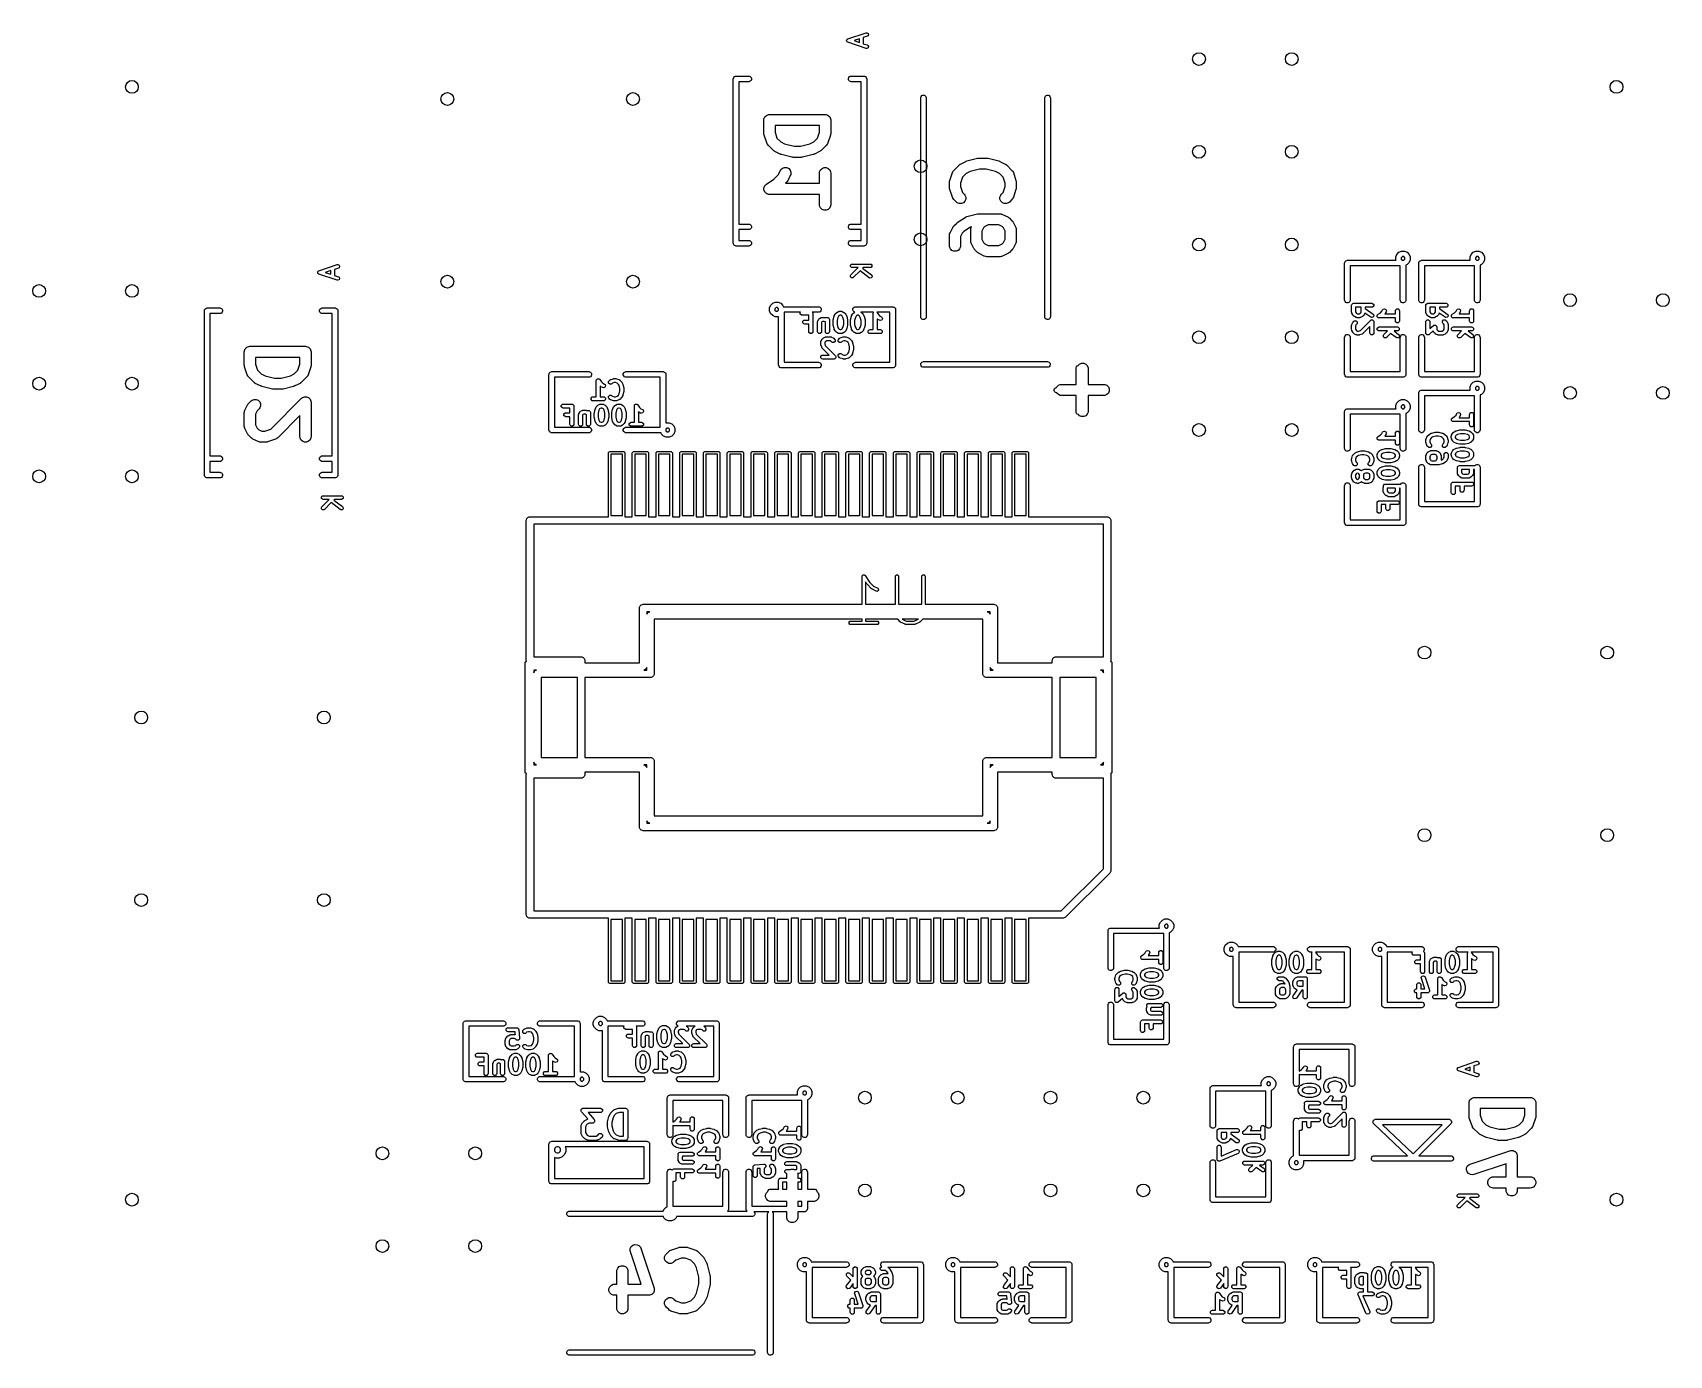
# Model space of a CAD drawing. Extents: x 0.09 to 1.86, y 0.03 to 1.46.
import ezdxf

# ---------------------------------------------------------------- set-up
doc = ezdxf.new("R2010")
doc.units = 0
doc.header["$MEASUREMENT"] = 0
doc.layers.add('BLACK', color=7, linetype='CONTINUOUS')

msp = doc.modelspace()

# ---------------------------------------------------------------- linework, layer by layer
at = {"layer": 'BLACK', "linetype": 'CONTINUOUS'}
for p, q in [((0.9703, 1.45), (0.9705, 1.4506)), ((0.9703, 1.4499), (0.9703, 1.45)), ((0.9703, 1.4498), (0.9703, 1.4499)), ((0.9705, 1.4492), (0.9703, 1.4498)), ((0.9705, 1.4506), (0.9707, 1.4512)), ((0.9707, 1.4486), (0.9705, 1.4492)), ((0.9707, 1.4512), (0.9709, 1.4512)), ((0.9709, 1.4486), (0.9707, 1.4486)), ((0.9709, 1.4514), (0.9716, 1.4517)), ((0.9709, 1.4512), (0.9709, 1.4514)), ((0.9709, 1.4484), (0.9709, 1.4486)), ((0.9716, 1.4481), (0.9709, 1.4484)), ((0.9716, 1.4517), (0.9913, 1.4583)), ((0.9913, 1.4415), (0.9716, 1.4481)), ((0.9843, 1.4519), (0.9784, 1.4499)), ((0.9784, 1.4499), (0.9843, 1.4479)), ((0.9843, 1.4479), (0.9843, 1.4519)), ((0.9925, 1.4546), (0.9882, 1.4532)), ((0.9882, 1.4532), (0.9882, 1.4466)), ((0.9882, 1.4466), (0.9925, 1.4452)), ((0.9913, 1.4583), (0.992, 1.4584)), ((0.992, 1.4584), (0.9934, 1.4577)), ((0.9932, 1.455), (0.9925, 1.4546)), ((0.9939, 1.4563), (0.9932, 1.455)), ((0.9934, 1.4577), (0.9939, 1.4563)), ((0.992, 1.4414), (0.9913, 1.4415)), ((0.9934, 1.4421), (0.992, 1.4414)), ((0.9925, 1.4452), (0.9932, 1.4448)), ((0.9932, 1.4448), (0.9939, 1.4435)), ((0.9939, 1.4435), (0.9934, 1.4421)), ((0.8486, 1.4102), (0.8495, 1.4111)), ((0.8495, 1.4111), (0.8505, 1.4115)), ((0.8505, 1.4115), (0.8511, 1.4116)), ((0.8511, 1.4116), (0.8649, 1.4116)), ((0.8649, 1.4116), (0.8655, 1.4115)), ((0.8655, 1.4115), (0.8665, 1.4111)), ((0.8665, 1.4111), (0.8674, 1.4102)), ((0.9726, 1.4102), (0.9735, 1.4111)), ((0.9735, 1.4111), (0.9745, 1.4115)), ((0.9745, 1.4115), (0.9751, 1.4116)), ((0.9751, 1.4116), (0.9889, 1.4116)), ((0.9889, 1.4116), (0.9895, 1.4115)), ((0.9895, 1.4115), (0.9905, 1.4111)), ((0.9905, 1.4111), (0.9914, 1.4102)), ((0.8481, 1.4086), (0.8482, 1.4092)), ((0.8481, 1.2314), (0.8481, 1.4086)), ((0.8482, 1.4092), (0.8486, 1.4102)), ((0.8649, 1.4056), (0.8541, 1.4056)), ((0.8541, 1.4056), (0.8541, 1.2521)), ((0.8655, 1.4057), (0.8649, 1.4056)), ((0.8665, 1.4061), (0.8655, 1.4057)), ((0.8674, 1.407), (0.8665, 1.4061)), ((0.8674, 1.4102), (0.8678, 1.4092)), ((0.8678, 1.408), (0.8674, 1.407)), ((0.8678, 1.4092), (0.8678, 1.408)), ((0.9722, 1.4092), (0.9726, 1.4102)), ((0.9722, 1.408), (0.9722, 1.4092)), ((0.9726, 1.407), (0.9722, 1.408)), ((0.9735, 1.4061), (0.9726, 1.407)), ((0.9745, 1.4057), (0.9735, 1.4061)), ((0.9751, 1.4056), (0.9745, 1.4057)), ((0.9859, 1.4056), (0.9751, 1.4056)), ((0.9859, 1.2521), (0.9859, 1.4056)), ((0.9914, 1.4102), (0.9918, 1.4092)), ((0.9918, 1.4092), (0.9919, 1.4086)), ((0.9919, 1.4086), (0.9919, 1.2314)), ((1.0501, 1.3881), (1.0502, 1.3887)), ((1.0501, 1.1519), (1.0501, 1.3881)), ((1.0502, 1.3887), (1.0506, 1.3897)), ((1.0506, 1.3897), (1.0515, 1.3906)), ((1.0515, 1.3906), (1.0525, 1.391)), ((1.0525, 1.391), (1.0537, 1.391)), ((1.0537, 1.391), (1.0547, 1.3906)), ((1.0547, 1.3906), (1.0556, 1.3897)), ((1.0556, 1.3897), (1.056, 1.3887)), ((1.056, 1.3887), (1.0561, 1.3881)), ((1.0561, 1.3881), (1.0561, 1.1519)), ((1.1839, 1.3881), (1.184, 1.3887)), ((1.1839, 1.1519), (1.1839, 1.3881)), ((1.184, 1.3887), (1.1844, 1.3897)), ((1.1844, 1.3897), (1.1853, 1.3906)), ((1.1853, 1.3906), (1.1863, 1.391)), ((1.1863, 1.391), (1.1875, 1.391)), ((1.1875, 1.391), (1.1885, 1.3906)), ((1.1885, 1.3906), (1.1894, 1.3897)), ((1.1894, 1.3897), (1.1898, 1.3887)), ((1.1898, 1.3887), (1.1899, 1.3881)), ((1.1899, 1.3881), (1.1899, 1.1519)), ((0.8811, 1.3643), (0.8812, 1.3655)), ((0.8811, 1.35), (0.8811, 1.3643)), ((0.8812, 1.3655), (0.8821, 1.3676)), ((0.8821, 1.3676), (0.8838, 1.3693)), ((0.8838, 1.3693), (0.886, 1.3702)), ((0.886, 1.3702), (0.8871, 1.3703)), ((0.8871, 1.3703), (0.9471, 1.3703)), ((0.9411, 1.3583), (0.8931, 1.3583)), ((0.8931, 1.3583), (0.8931, 1.351)), ((0.9411, 1.351), (0.9411, 1.3583)), ((0.9471, 1.3703), (0.9483, 1.3702)), ((0.9483, 1.3702), (0.9505, 1.3693)), ((0.9505, 1.3693), (0.9521, 1.3676)), ((0.9521, 1.3676), (0.953, 1.3655)), ((0.953, 1.3655), (0.9531, 1.3643)), ((0.9531, 1.3643), (0.9531, 1.35)), ((0.8812, 1.3494), (0.8811, 1.35)), ((0.8812, 1.3492), (0.8812, 1.3494)), ((0.8812, 1.349), (0.8812, 1.3492)), ((0.8812, 1.3488), (0.8812, 1.349)), ((0.8813, 1.3487), (0.8812, 1.3488)), ((0.8814, 1.3481), (0.8813, 1.3487)), ((0.8843, 1.3395), (0.8814, 1.3481)), ((0.8931, 1.351), (0.8952, 1.3447)), ((0.8952, 1.3447), (0.8993, 1.3406)), ((0.8993, 1.3406), (0.9035, 1.3385)), ((0.9308, 1.3385), (0.935, 1.3406)), ((0.935, 1.3406), (0.939, 1.3447)), ((0.939, 1.3447), (0.9411, 1.351)), ((0.9528, 1.3481), (0.95, 1.3395)), ((0.953, 1.3487), (0.9528, 1.3481)), ((0.9531, 1.3492), (0.953, 1.349)), ((0.953, 1.349), (0.953, 1.3488)), ((0.953, 1.3488), (0.953, 1.3487)), ((0.9531, 1.35), (0.9531, 1.3494)), ((0.9531, 1.3494), (0.9531, 1.3492)), ((0.8848, 1.3385), (0.8843, 1.3395)), ((0.8849, 1.3383), (0.8848, 1.3385)), ((0.885, 1.3381), (0.8849, 1.3383)), ((0.8857, 1.3372), (0.885, 1.3381)), ((0.8915, 1.3315), (0.8857, 1.3372)), ((0.8919, 1.3311), (0.8915, 1.3315)), ((0.892, 1.331), (0.8919, 1.3311)), ((0.8922, 1.3309), (0.892, 1.331)), ((0.8924, 1.3307), (0.8922, 1.3309)), ((0.8925, 1.3307), (0.8924, 1.3307)), ((0.893, 1.3303), (0.8925, 1.3307)), ((0.8987, 1.3275), (0.893, 1.3303)), ((0.8988, 1.3275), (0.8987, 1.3275)), ((0.8989, 1.3274), (0.8988, 1.3275)), ((0.8993, 1.3273), (0.8989, 1.3274)), ((0.8998, 1.3271), (0.8993, 1.3273)), ((0.8999, 1.3271), (0.8998, 1.3271)), ((0.9, 1.327), (0.8999, 1.3271)), ((0.9114, 1.3242), (0.9, 1.327)), ((0.9035, 1.3385), (0.9136, 1.336)), ((0.9116, 1.3241), (0.9114, 1.3242)), ((0.9117, 1.3241), (0.9116, 1.3241)), ((0.9121, 1.3241), (0.9117, 1.3241)), ((0.9126, 1.324), (0.9121, 1.3241)), ((0.9128, 1.324), (0.9126, 1.324)), ((0.9126, 1.324), (0.9126, 1.324)), ((0.9214, 1.324), (0.9128, 1.324)), ((0.9136, 1.336), (0.9207, 1.336)), ((0.9207, 1.336), (0.9308, 1.3385)), ((0.9216, 1.324), (0.9214, 1.324)), ((0.9217, 1.324), (0.9216, 1.324)), ((0.9221, 1.3241), (0.9217, 1.324)), ((0.9226, 1.3241), (0.9221, 1.3241)), ((0.9227, 1.3241), (0.9226, 1.3241)), ((0.9229, 1.3242), (0.9227, 1.3241)), ((0.9343, 1.327), (0.9229, 1.3242)), ((0.9344, 1.3271), (0.9343, 1.327)), ((0.9349, 1.3273), (0.9344, 1.3271)), ((0.9344, 1.3271), (0.9344, 1.3271)), ((0.9354, 1.3274), (0.9349, 1.3273)), ((0.9355, 1.3275), (0.9354, 1.3275)), ((0.9354, 1.3275), (0.9354, 1.3274)), ((0.9412, 1.3303), (0.9355, 1.3275)), ((0.9417, 1.3307), (0.9412, 1.3303)), ((0.9419, 1.3307), (0.9417, 1.3307)), ((0.9421, 1.3309), (0.9419, 1.3307)), ((0.9422, 1.331), (0.9421, 1.3309)), ((0.9423, 1.3311), (0.9422, 1.331)), ((0.9428, 1.3315), (0.9423, 1.3311)), ((0.9485, 1.3372), (0.9428, 1.3315)), ((0.9493, 1.3381), (0.9485, 1.3372)), ((0.9495, 1.3385), (0.9493, 1.3383)), ((0.9493, 1.3383), (0.9493, 1.3381)), ((0.95, 1.3395), (0.9495, 1.3385)), ((1.1, 1.3201), (1.1114, 1.323)), ((1.1114, 1.323), (1.1116, 1.323)), ((1.1116, 1.323), (1.1117, 1.323)), ((1.1117, 1.323), (1.1121, 1.3231)), ((1.1121, 1.3231), (1.1126, 1.3231)), ((1.1126, 1.3231), (1.1126, 1.3231)), ((1.1126, 1.3231), (1.1128, 1.3231)), ((1.1128, 1.3231), (1.1214, 1.3231)), ((1.1214, 1.3231), (1.1216, 1.3231)), ((1.1216, 1.3231), (1.1217, 1.3231)), ((1.1217, 1.3231), (1.1221, 1.3231)), ((1.1221, 1.3231), (1.1226, 1.323)), ((1.1226, 1.323), (1.1227, 1.323)), ((1.1227, 1.323), (1.1229, 1.323)), ((1.1229, 1.323), (1.1343, 1.3201)), ((0.8965, 1.305), (0.8989, 1.3098)), ((0.8989, 1.3098), (0.8995, 1.3108)), ((0.8995, 1.3108), (0.9013, 1.3124)), ((0.9013, 1.3124), (0.9035, 1.3131)), ((0.9035, 1.3131), (0.9059, 1.3129)), ((0.9059, 1.3129), (0.908, 1.3119)), ((0.908, 1.3119), (0.9095, 1.3101)), ((0.9095, 1.3101), (0.9102, 1.3079)), ((0.9101, 1.3056), (0.9096, 1.3045)), ((0.9102, 1.3079), (0.9101, 1.3056)), ((0.9411, 1.3071), (0.9412, 1.3083)), ((0.9411, 1.296), (0.9411, 1.3071)), ((0.9412, 1.3083), (0.9421, 1.3105)), ((0.9421, 1.3105), (0.9438, 1.3121)), ((0.9438, 1.3121), (0.946, 1.313)), ((0.946, 1.313), (0.9483, 1.313)), ((0.9483, 1.313), (0.9505, 1.3121)), ((0.9505, 1.3121), (0.9521, 1.3105)), ((0.9521, 1.3105), (0.953, 1.3083)), ((0.953, 1.3083), (0.9531, 1.3071)), ((0.9531, 1.3071), (0.9531, 1.2729)), ((1.0814, 1.299), (1.0843, 1.3076)), ((1.0843, 1.3076), (1.0848, 1.3087)), ((1.0848, 1.3087), (1.0849, 1.3088)), ((1.0849, 1.3088), (1.085, 1.309)), ((1.085, 1.309), (1.0857, 1.31)), ((1.0857, 1.31), (1.0915, 1.3157)), ((1.0915, 1.3157), (1.0919, 1.316)), ((1.0919, 1.316), (1.092, 1.3162)), ((1.092, 1.3162), (1.0922, 1.3163)), ((1.0922, 1.3163), (1.0924, 1.3164)), ((1.0924, 1.3164), (1.0925, 1.3165)), ((1.0925, 1.3165), (1.093, 1.3168)), ((1.093, 1.3168), (1.0987, 1.3197)), ((1.0993, 1.3065), (1.0952, 1.3025)), ((1.0987, 1.3197), (1.0988, 1.3197)), ((1.0988, 1.3197), (1.0989, 1.3197)), ((1.0989, 1.3197), (1.0993, 1.3199)), ((1.0993, 1.3199), (1.0998, 1.3201)), ((1.1035, 1.3086), (1.0993, 1.3065)), ((1.0998, 1.3201), (1.0999, 1.3201)), ((1.0999, 1.3201), (1.1, 1.3201)), ((1.1136, 1.3111), (1.1035, 1.3086)), ((1.1207, 1.3111), (1.1136, 1.3111)), ((1.1308, 1.3086), (1.1207, 1.3111)), ((1.135, 1.3065), (1.1308, 1.3086)), ((1.1343, 1.3201), (1.1344, 1.3201)), ((1.1344, 1.3201), (1.1344, 1.3201)), ((1.1344, 1.3201), (1.1349, 1.3199)), ((1.1349, 1.3199), (1.1354, 1.3197)), ((1.139, 1.3025), (1.135, 1.3065)), ((1.1354, 1.3197), (1.1354, 1.3197)), ((1.1354, 1.3197), (1.1355, 1.3197)), ((1.1355, 1.3197), (1.1412, 1.3168)), ((1.1412, 1.3168), (1.1417, 1.3165)), ((1.1417, 1.3165), (1.1419, 1.3164)), ((1.1419, 1.3164), (1.1421, 1.3163)), ((1.1421, 1.3163), (1.1422, 1.3162)), ((1.1422, 1.3162), (1.1423, 1.316)), ((1.1423, 1.316), (1.1428, 1.3157)), ((1.1428, 1.3157), (1.1485, 1.31)), ((1.1485, 1.31), (1.1493, 1.309)), ((1.1493, 1.309), (1.1493, 1.3088)), ((1.1493, 1.3088), (1.1495, 1.3087)), ((1.1495, 1.3087), (1.15, 1.3076)), ((1.15, 1.3076), (1.1528, 1.299)), ((0.8811, 1.29), (0.8812, 1.2906)), ((0.8812, 1.2894), (0.8811, 1.29)), ((0.8812, 1.2912), (0.8815, 1.2917)), ((0.8812, 1.2906), (0.8812, 1.2912)), ((0.8812, 1.2888), (0.8812, 1.2894)), ((0.8815, 1.2883), (0.8812, 1.2888)), ((0.8815, 1.2917), (0.8816, 1.2923)), ((0.8816, 1.2877), (0.8815, 1.2883)), ((0.8816, 1.2923), (0.8819, 1.2928)), ((0.8819, 1.2872), (0.8816, 1.2877)), ((0.8819, 1.2928), (0.8821, 1.2933)), ((0.8821, 1.2933), (0.8826, 1.2938)), ((0.8826, 1.2938), (0.8829, 1.2942)), ((0.8829, 1.2942), (0.8838, 1.295)), ((0.8838, 1.295), (0.8919, 1.3004)), ((0.8838, 1.295), (0.8838, 1.295)), ((0.8838, 1.295), (0.8838, 1.295)), ((0.8838, 1.295), (0.8838, 1.295)), ((0.8919, 1.3004), (0.8965, 1.305)), ((0.9057, 1.2972), (0.9045, 1.296)), ((0.9045, 1.296), (0.9411, 1.296)), ((0.906, 1.2976), (0.9057, 1.2972)), ((0.9062, 1.2977), (0.906, 1.2976)), ((0.9063, 1.2979), (0.9062, 1.2977)), ((0.9064, 1.2981), (0.9063, 1.2979)), ((0.9065, 1.2982), (0.9064, 1.2981)), ((0.9068, 1.2987), (0.9065, 1.2982)), ((0.9096, 1.3045), (0.9068, 1.2987)), ((1.0811, 1.2971), (1.0812, 1.2977)), ((1.0811, 1.2914), (1.0811, 1.2971)), ((1.0812, 1.2908), (1.0811, 1.2914)), ((1.0812, 1.2983), (1.0813, 1.2985)), ((1.0812, 1.2981), (1.0812, 1.2983)), ((1.0812, 1.2979), (1.0812, 1.2981)), ((1.0812, 1.2977), (1.0812, 1.2979)), ((1.0812, 1.2907), (1.0812, 1.2908)), ((1.0812, 1.2905), (1.0812, 1.2907)), ((1.0812, 1.2903), (1.0812, 1.2905)), ((1.0813, 1.2901), (1.0812, 1.2903)), ((1.0813, 1.2985), (1.0814, 1.299)), ((1.0814, 1.2895), (1.0813, 1.2901)), ((1.0843, 1.281), (1.0814, 1.2895)), ((1.0952, 1.3025), (1.0931, 1.2962)), ((1.0931, 1.2962), (1.0931, 1.2924)), ((1.0931, 1.2924), (1.0952, 1.2861)), ((1.1411, 1.2962), (1.139, 1.3025)), ((1.139, 1.2861), (1.1411, 1.2924)), ((1.1411, 1.2924), (1.1411, 1.2962)), ((1.1528, 1.2895), (1.15, 1.281)), ((1.1528, 1.299), (1.153, 1.2985)), ((1.153, 1.2901), (1.1528, 1.2895)), ((1.153, 1.2985), (1.153, 1.2983)), ((1.153, 1.2983), (1.153, 1.2981)), ((1.153, 1.2981), (1.1531, 1.2979)), ((1.1531, 1.2907), (1.153, 1.2905)), ((1.153, 1.2905), (1.153, 1.2903)), ((1.153, 1.2903), (1.153, 1.2901)), ((1.1531, 1.2979), (1.1531, 1.2977)), ((1.1531, 1.2977), (1.1531, 1.2971)), ((1.1531, 1.2971), (1.1531, 1.2914)), ((1.1531, 1.2914), (1.1531, 1.2908)), ((1.1531, 1.2908), (1.1531, 1.2907)), ((0.8821, 1.2867), (0.8819, 1.2872)), ((0.8826, 1.2863), (0.8821, 1.2867)), ((0.8829, 1.2858), (0.8826, 1.2863)), ((0.8834, 1.2854), (0.8829, 1.2858)), ((0.8838, 1.285), (0.8834, 1.2854)), ((0.8843, 1.2848), (0.8838, 1.285)), ((0.8848, 1.2845), (0.8843, 1.2848)), ((0.8854, 1.2843), (0.8848, 1.2845)), ((0.886, 1.2841), (0.8854, 1.2843)), ((0.8871, 1.284), (0.886, 1.2841)), ((0.9411, 1.284), (0.8871, 1.284)), ((0.8871, 1.284), (0.8871, 1.284)), ((0.8871, 1.284), (0.8871, 1.284)), ((0.8871, 1.284), (0.8871, 1.284)), ((0.9411, 1.2729), (0.9411, 1.284)), ((0.9412, 1.2717), (0.9411, 1.2729)), ((0.9421, 1.2695), (0.9412, 1.2717)), ((0.953, 1.2717), (0.9521, 1.2695)), ((0.9531, 1.2729), (0.953, 1.2717)), ((1.0848, 1.2799), (1.0843, 1.281)), ((1.0849, 1.2797), (1.0848, 1.2799)), ((1.085, 1.2795), (1.0849, 1.2797)), ((1.0857, 1.2786), (1.085, 1.2795)), ((1.0886, 1.2758), (1.0857, 1.2786)), ((1.0895, 1.275), (1.0886, 1.2758)), ((1.0917, 1.2741), (1.0895, 1.275)), ((1.094, 1.2741), (1.0917, 1.2741)), ((1.0962, 1.275), (1.094, 1.2741)), ((1.0952, 1.2861), (1.0971, 1.2842)), ((1.0978, 1.2767), (1.0962, 1.275)), ((1.0971, 1.2842), (1.0978, 1.2833)), ((1.0978, 1.2833), (1.0987, 1.2812)), ((1.0987, 1.2788), (1.0978, 1.2767)), ((1.0987, 1.2812), (1.0987, 1.2788)), ((1.1355, 1.2812), (1.1364, 1.2833)), ((1.1355, 1.2788), (1.1355, 1.2812)), ((1.1364, 1.2767), (1.1355, 1.2788)), ((1.1364, 1.2833), (1.1372, 1.2842)), ((1.1381, 1.275), (1.1364, 1.2767)), ((1.1372, 1.2842), (1.139, 1.2861)), ((1.1402, 1.2741), (1.1381, 1.275)), ((1.1426, 1.2741), (1.1402, 1.2741)), ((1.1448, 1.275), (1.1426, 1.2741)), ((1.1457, 1.2758), (1.1448, 1.275)), ((1.1485, 1.2786), (1.1457, 1.2758)), ((1.1493, 1.2795), (1.1485, 1.2786)), ((1.1495, 1.2799), (1.1493, 1.2797)), ((1.1493, 1.2797), (1.1493, 1.2795)), ((1.15, 1.281), (1.1495, 1.2799)), ((0.9438, 1.2679), (0.9421, 1.2695)), ((0.946, 1.267), (0.9438, 1.2679)), ((0.9483, 1.267), (0.946, 1.267)), ((0.9505, 1.2679), (0.9483, 1.267)), ((0.9521, 1.2695), (0.9505, 1.2679)), ((1.0857, 1.25), (1.0886, 1.2528)), ((1.0886, 1.2528), (1.0891, 1.2532)), ((1.0886, 1.2528), (1.0886, 1.2528)), ((1.0886, 1.2528), (1.0886, 1.2528)), ((1.0891, 1.2532), (1.0895, 1.2536)), ((1.0895, 1.2536), (1.0981, 1.2593)), ((1.0895, 1.2536), (1.0895, 1.2536)), ((1.0895, 1.2536), (1.0895, 1.2536)), ((1.0981, 1.2593), (1.0987, 1.2596)), ((1.0987, 1.2596), (1.0989, 1.2597)), ((1.0989, 1.2597), (1.099, 1.2598)), ((1.099, 1.2598), (1.0991, 1.2598)), ((1.0991, 1.2598), (1.0993, 1.2599)), ((1.0993, 1.2599), (1.1, 1.2601)), ((1.1, 1.2601), (1.1114, 1.263)), ((1.1114, 1.263), (1.1116, 1.263)), ((1.1116, 1.263), (1.1117, 1.263)), ((1.1117, 1.263), (1.1121, 1.2631)), ((1.1121, 1.2631), (1.1126, 1.2631)), ((1.1126, 1.2631), (1.1126, 1.2631)), ((1.1126, 1.2631), (1.1128, 1.2631)), ((1.1128, 1.2631), (1.1357, 1.2631)), ((1.1357, 1.2631), (1.1369, 1.263)), ((1.1369, 1.263), (1.1371, 1.2629)), ((1.1371, 1.2629), (1.1373, 1.2629)), ((1.1373, 1.2629), (1.1384, 1.2625)), ((1.1384, 1.2625), (1.1441, 1.2597)), ((1.1441, 1.2597), (1.1446, 1.2593)), ((1.1446, 1.2593), (1.1448, 1.2593)), ((1.1448, 1.2593), (1.1449, 1.2591)), ((1.1449, 1.2591), (1.1451, 1.259)), ((1.1451, 1.259), (1.1452, 1.2589)), ((1.1452, 1.2589), (1.1457, 1.2585)), ((1.1457, 1.2585), (1.1485, 1.2557)), ((1.1485, 1.2557), (1.1489, 1.2552)), ((1.1489, 1.2552), (1.149, 1.2551)), ((1.149, 1.2551), (1.1491, 1.2549)), ((1.1491, 1.2549), (1.1493, 1.2548)), ((1.1493, 1.2548), (1.1493, 1.2546)), ((1.1493, 1.2546), (1.1496, 1.2541)), ((1.1496, 1.2541), (1.1525, 1.2484)), ((0.8541, 1.2521), (0.8649, 1.2521)), ((0.8649, 1.2461), (0.8541, 1.2461)), ((0.8541, 1.2461), (0.8541, 1.2344)), ((0.8649, 1.2521), (0.8655, 1.252)), ((0.8655, 1.2462), (0.8649, 1.2461)), ((0.8655, 1.252), (0.8665, 1.2516)), ((0.8665, 1.2466), (0.8655, 1.2462)), ((0.8665, 1.2516), (0.8674, 1.2507)), ((0.8674, 1.2475), (0.8665, 1.2466)), ((0.8674, 1.2507), (0.8678, 1.2497)), ((0.8678, 1.2485), (0.8674, 1.2475)), ((0.8678, 1.2497), (0.8678, 1.2485)), ((0.9722, 1.2497), (0.9726, 1.2507)), ((0.9722, 1.2485), (0.9722, 1.2497)), ((0.9726, 1.2475), (0.9722, 1.2485)), ((0.9726, 1.2507), (0.9735, 1.2516)), ((0.9735, 1.2466), (0.9726, 1.2475)), ((0.9735, 1.2516), (0.9745, 1.252)), ((0.9745, 1.2462), (0.9735, 1.2466)), ((0.9745, 1.252), (0.9751, 1.2521)), ((0.9751, 1.2461), (0.9745, 1.2462)), ((0.9751, 1.2521), (0.9859, 1.2521)), ((0.9859, 1.2461), (0.9751, 1.2461)), ((0.9859, 1.2344), (0.9859, 1.2461)), ((1.0811, 1.24), (1.0812, 1.2412)), ((1.0811, 1.2286), (1.0811, 1.24)), ((1.0812, 1.2412), (1.0813, 1.2414)), ((1.0813, 1.2416), (1.0818, 1.2427)), ((1.0813, 1.2414), (1.0813, 1.2416)), ((1.0818, 1.2427), (1.0846, 1.2484)), ((1.0846, 1.2484), (1.0849, 1.2489)), ((1.0849, 1.2489), (1.085, 1.249)), ((1.085, 1.249), (1.0851, 1.2492)), ((1.0851, 1.2492), (1.0853, 1.2494)), ((1.0853, 1.2494), (1.0854, 1.2495)), ((1.0854, 1.2495), (1.0857, 1.25)), ((1.0949, 1.2422), (1.0931, 1.2386)), ((1.0931, 1.2386), (1.0931, 1.2286)), ((1.0967, 1.2439), (1.0949, 1.2422)), ((1.1039, 1.2487), (1.0967, 1.2439)), ((1.1049, 1.249), (1.1039, 1.2487)), ((1.104, 1.2457), (1.1041, 1.2469)), ((1.104, 1.2343), (1.104, 1.2457)), ((1.1041, 1.2469), (1.1042, 1.2471)), ((1.1042, 1.2473), (1.1046, 1.2484)), ((1.1042, 1.2471), (1.1042, 1.2473)), ((1.1046, 1.2484), (1.1049, 1.249)), ((1.1178, 1.2479), (1.116, 1.2443)), ((1.116, 1.2443), (1.116, 1.2357)), ((1.116, 1.2357), (1.1178, 1.2321)), ((1.1193, 1.2494), (1.1178, 1.2479)), ((1.1228, 1.2511), (1.1193, 1.2494)), ((1.1343, 1.2511), (1.1228, 1.2511)), ((1.1379, 1.2494), (1.1343, 1.2511)), ((1.1393, 1.2479), (1.1379, 1.2494)), ((1.1411, 1.2443), (1.1393, 1.2479)), ((1.1393, 1.2321), (1.1411, 1.2357)), ((1.1411, 1.2357), (1.1411, 1.2443)), ((1.1525, 1.2484), (1.1529, 1.2473)), ((1.1529, 1.2473), (1.1529, 1.2471)), ((1.1529, 1.2471), (1.153, 1.2469)), ((1.153, 1.2469), (1.1531, 1.2457)), ((1.1531, 1.2457), (1.1531, 1.2343)), ((0.8482, 1.2308), (0.8481, 1.2314)), ((0.8486, 1.2298), (0.8482, 1.2308)), ((0.8495, 1.2289), (0.8486, 1.2298)), ((0.8505, 1.2285), (0.8495, 1.2289)), ((0.8511, 1.2284), (0.8505, 1.2285)), ((0.8649, 1.2284), (0.8511, 1.2284)), ((0.8541, 1.2344), (0.8649, 1.2344)), ((0.8649, 1.2344), (0.8655, 1.2343)), ((0.8655, 1.2285), (0.8649, 1.2284)), ((0.8655, 1.2343), (0.8665, 1.2339)), ((0.8665, 1.2289), (0.8655, 1.2285)), ((0.8665, 1.2339), (0.8674, 1.233)), ((0.8674, 1.2298), (0.8665, 1.2289)), ((0.8674, 1.233), (0.8678, 1.232)), ((0.8678, 1.2308), (0.8674, 1.2298)), ((0.8678, 1.232), (0.8678, 1.2308)), ((0.9722, 1.232), (0.9726, 1.233)), ((0.9722, 1.2308), (0.9722, 1.232)), ((0.9726, 1.2298), (0.9722, 1.2308)), ((0.9726, 1.233), (0.9735, 1.2339)), ((0.9735, 1.2289), (0.9726, 1.2298)), ((0.9735, 1.2339), (0.9745, 1.2343)), ((0.9745, 1.2285), (0.9735, 1.2289)), ((0.9745, 1.2343), (0.9751, 1.2344)), ((0.9751, 1.2284), (0.9745, 1.2285)), ((0.9751, 1.2344), (0.9859, 1.2344)), ((0.9889, 1.2284), (0.9751, 1.2284)), ((0.9895, 1.2285), (0.9889, 1.2284)), ((0.9905, 1.2289), (0.9895, 1.2285)), ((0.9914, 1.2298), (0.9905, 1.2289)), ((0.9918, 1.2308), (0.9914, 1.2298)), ((0.9919, 1.2314), (0.9918, 1.2308)), ((1.0812, 1.2274), (1.0811, 1.2286)), ((1.0821, 1.2252), (1.0812, 1.2274)), ((1.0838, 1.2236), (1.0821, 1.2252)), ((1.086, 1.2227), (1.0838, 1.2236)), ((1.0883, 1.2227), (1.086, 1.2227)), ((1.0905, 1.2236), (1.0883, 1.2227)), ((1.0921, 1.2252), (1.0905, 1.2236)), ((1.093, 1.2274), (1.0921, 1.2252)), ((1.0931, 1.2286), (1.093, 1.2274)), ((1.1041, 1.2331), (1.104, 1.2343)), ((1.1042, 1.2329), (1.1041, 1.2331)), ((1.1042, 1.2327), (1.1042, 1.2329)), ((1.1046, 1.2316), (1.1042, 1.2327)), ((1.1075, 1.2259), (1.1046, 1.2316)), ((1.1078, 1.2254), (1.1075, 1.2259)), ((1.1079, 1.2252), (1.1078, 1.2254)), ((1.108, 1.2251), (1.1079, 1.2252)), ((1.1081, 1.2249), (1.108, 1.2251)), ((1.1082, 1.2248), (1.1081, 1.2249)), ((1.1086, 1.2243), (1.1082, 1.2248)), ((1.1115, 1.2215), (1.1086, 1.2243)), ((1.1119, 1.2211), (1.1115, 1.2215)), ((1.112, 1.221), (1.1119, 1.2211)), ((1.1122, 1.2209), (1.112, 1.221)), ((1.1124, 1.2207), (1.1122, 1.2209)), ((1.1125, 1.2207), (1.1124, 1.2207)), ((1.113, 1.2203), (1.1125, 1.2207)), ((1.1187, 1.2175), (1.113, 1.2203)), ((1.1178, 1.2321), (1.1193, 1.2306)), ((1.1198, 1.2171), (1.1187, 1.2175)), ((1.1193, 1.2306), (1.1228, 1.2289)), ((1.12, 1.2171), (1.1198, 1.2171)), ((1.1202, 1.217), (1.12, 1.2171)), ((1.1228, 1.2289), (1.1343, 1.2289)), ((1.1343, 1.2289), (1.1379, 1.2306)), ((1.1371, 1.2171), (1.1369, 1.217)), ((1.1373, 1.2171), (1.1371, 1.2171)), ((1.1384, 1.2175), (1.1373, 1.2171)), ((1.1379, 1.2306), (1.1393, 1.2321)), ((1.1441, 1.2203), (1.1384, 1.2175)), ((1.1446, 1.2207), (1.1441, 1.2203)), ((1.1448, 1.2207), (1.1446, 1.2207)), ((1.1449, 1.2209), (1.1448, 1.2207)), ((1.1451, 1.221), (1.1449, 1.2209)), ((1.1452, 1.2211), (1.1451, 1.221)), ((1.1457, 1.2215), (1.1452, 1.2211)), ((1.1485, 1.2243), (1.1457, 1.2215)), ((1.1489, 1.2248), (1.1485, 1.2243)), ((1.149, 1.2249), (1.1489, 1.2248)), ((1.1491, 1.2251), (1.149, 1.2249)), ((1.1493, 1.2252), (1.1491, 1.2251)), ((1.1496, 1.2259), (1.1493, 1.2254)), ((1.1493, 1.2254), (1.1493, 1.2252)), ((1.1525, 1.2316), (1.1496, 1.2259)), ((1.1529, 1.2327), (1.1525, 1.2316)), ((1.153, 1.2331), (1.1529, 1.2329)), ((1.1529, 1.2329), (1.1529, 1.2327)), ((1.1531, 1.2343), (1.153, 1.2331)), ((1.5622, 1.2166), (1.5634, 1.2194)), ((1.5634, 1.2194), (1.5656, 1.2216)), ((1.5656, 1.2216), (1.5684, 1.2228)), ((1.5692, 1.217), (1.568, 1.2158)), ((1.5684, 1.2228), (1.5716, 1.2228)), ((1.5708, 1.217), (1.5692, 1.217)), ((1.572, 1.2158), (1.5708, 1.217)), ((1.5716, 1.2228), (1.5744, 1.2216)), ((1.5744, 1.2216), (1.5766, 1.2194)), ((1.5766, 1.2194), (1.5778, 1.2166)), ((1.6422, 1.2166), (1.6434, 1.2194)), ((1.6434, 1.2194), (1.6456, 1.2216)), ((1.6456, 1.2216), (1.6484, 1.2228)), ((1.6492, 1.217), (1.648, 1.2158)), ((1.6484, 1.2228), (1.6516, 1.2228)), ((1.6508, 1.217), (1.6492, 1.217)), ((1.652, 1.2158), (1.6508, 1.217)), ((1.6516, 1.2228), (1.6544, 1.2216)), ((1.6544, 1.2216), (1.6566, 1.2194)), ((1.6566, 1.2194), (1.6578, 1.2166)), ((0.4003, 1.2), (0.4005, 1.2006)), ((0.4003, 1.1999), (0.4003, 1.2)), ((0.4003, 1.1998), (0.4003, 1.1999)), ((0.4005, 1.1992), (0.4003, 1.1998)), ((0.4005, 1.2006), (0.4007, 1.2012)), ((0.4007, 1.2012), (0.4009, 1.2012)), ((0.4009, 1.2014), (0.4016, 1.2017)), ((0.4009, 1.2012), (0.4009, 1.2014)), ((0.4016, 1.2017), (0.4213, 1.2083)), ((0.4143, 1.2019), (0.4084, 1.1999)), ((0.4084, 1.1999), (0.4143, 1.1979)), ((0.4143, 1.1979), (0.4143, 1.2019)), ((0.4225, 1.2046), (0.4182, 1.2032)), ((0.4182, 1.2032), (0.4182, 1.1966)), ((0.4213, 1.2083), (0.422, 1.2084)), ((0.422, 1.2084), (0.4234, 1.2077)), ((0.4232, 1.205), (0.4225, 1.2046)), ((0.4239, 1.2063), (0.4232, 1.205)), ((0.4234, 1.2077), (0.4239, 1.2063)), ((0.9743, 1.2078), (0.9754, 1.2089)), ((0.9743, 1.2063), (0.9743, 1.2078)), ((0.9754, 1.2053), (0.9743, 1.2063)), ((0.9747, 1.1972), (0.9827, 1.2051)), ((0.9754, 1.2089), (0.9761, 1.209)), ((0.9761, 1.2051), (0.9754, 1.2053)), ((0.9761, 1.209), (0.9958, 1.209)), ((0.9827, 1.2051), (0.9761, 1.2051)), ((0.9847, 1.2017), (0.9775, 1.1944)), ((0.9946, 1.1942), (0.9847, 1.2017)), ((0.9882, 1.2051), (0.9875, 1.2045)), ((0.9875, 1.2045), (0.997, 1.1974)), ((0.9958, 1.2051), (0.9882, 1.2051)), ((0.9958, 1.209), (0.9966, 1.2089)), ((0.9966, 1.2053), (0.9958, 1.2051)), ((0.9966, 1.2089), (0.9976, 1.2078)), ((0.9976, 1.2063), (0.9966, 1.2053)), ((0.9976, 1.2078), (0.9976, 1.2063)), ((1.1214, 1.2169), (1.1202, 1.217)), ((1.1357, 1.2169), (1.1214, 1.2169)), ((1.1369, 1.217), (1.1357, 1.2169)), ((1.507, 1.21), (1.5071, 1.2106)), ((1.507, 1.17), (1.507, 1.21)), ((1.5071, 1.2106), (1.5075, 1.2116)), ((1.5075, 1.2116), (1.5084, 1.2125)), ((1.5084, 1.2125), (1.5094, 1.2129)), ((1.5094, 1.2129), (1.51, 1.213)), ((1.51, 1.213), (1.5624, 1.213)), ((1.567, 1.207), (1.513, 1.207)), ((1.513, 1.207), (1.513, 1.17)), ((1.5622, 1.2158), (1.5622, 1.2166)), ((1.5622, 1.2134), (1.5622, 1.2158)), ((1.5624, 1.213), (1.5622, 1.2134)), ((1.567, 1.17), (1.567, 1.207)), ((1.568, 1.2158), (1.568, 1.2142)), ((1.568, 1.2142), (1.5692, 1.213)), ((1.5692, 1.213), (1.5708, 1.213)), ((1.5708, 1.213), (1.572, 1.2142)), ((1.572, 1.2142), (1.572, 1.2158)), ((1.5744, 1.2084), (1.573, 1.2078)), ((1.573, 1.2078), (1.573, 1.17)), ((1.5766, 1.2106), (1.5744, 1.2084)), ((1.5778, 1.2134), (1.5766, 1.2106)), ((1.5778, 1.2166), (1.5778, 1.2134)), ((1.587, 1.21), (1.5871, 1.2106)), ((1.587, 1.17), (1.587, 1.21)), ((1.5871, 1.2106), (1.5875, 1.2116)), ((1.5875, 1.2116), (1.5884, 1.2125)), ((1.5884, 1.2125), (1.5894, 1.2129)), ((1.5894, 1.2129), (1.59, 1.213)), ((1.59, 1.213), (1.6424, 1.213)), ((1.647, 1.207), (1.593, 1.207)), ((1.593, 1.207), (1.593, 1.17)), ((1.6422, 1.2158), (1.6422, 1.2166)), ((1.6422, 1.2134), (1.6422, 1.2158)), ((1.6424, 1.213), (1.6422, 1.2134)), ((1.647, 1.17), (1.647, 1.207)), ((1.648, 1.2158), (1.648, 1.2142)), ((1.648, 1.2142), (1.6492, 1.213)), ((1.6492, 1.213), (1.6508, 1.213)), ((1.6508, 1.213), (1.652, 1.2142)), ((1.652, 1.2142), (1.652, 1.2158)), ((1.6544, 1.2084), (1.653, 1.2078)), ((1.653, 1.2078), (1.653, 1.17)), ((1.6566, 1.2106), (1.6544, 1.2084)), ((1.6578, 1.2134), (1.6566, 1.2106)), ((1.6578, 1.2166), (1.6578, 1.2134)), ((0.4007, 1.1986), (0.4005, 1.1992)), ((0.4009, 1.1986), (0.4007, 1.1986)), ((0.4009, 1.1984), (0.4009, 1.1986)), ((0.4016, 1.1981), (0.4009, 1.1984)), ((0.4213, 1.1915), (0.4016, 1.1981)), ((0.4182, 1.1966), (0.4225, 1.1952)), ((0.422, 1.1914), (0.4213, 1.1915)), ((0.4234, 1.1921), (0.422, 1.1914)), ((0.4225, 1.1952), (0.4232, 1.1948)), ((0.4232, 1.1948), (0.4239, 1.1935)), ((0.4239, 1.1935), (0.4234, 1.1921)), ((0.9743, 1.1965), (0.9747, 1.1972)), ((0.9743, 1.1951), (0.9743, 1.1965)), ((0.9754, 1.194), (0.9743, 1.1951)), ((0.9769, 1.194), (0.9754, 1.194)), ((0.9775, 1.1944), (0.9769, 1.194)), ((0.9953, 1.1939), (0.9946, 1.1942)), ((0.9968, 1.1941), (0.9953, 1.1939)), ((0.9977, 1.1953), (0.9968, 1.1941)), ((0.997, 1.1974), (0.9975, 1.1968)), ((0.9975, 1.1968), (0.9977, 1.1953)), ((0.8872, 1.1616), (0.8884, 1.1644)), ((0.8884, 1.1644), (0.8906, 1.1666)), ((0.8906, 1.1666), (0.8934, 1.1678)), ((0.8934, 1.1678), (0.8966, 1.1678)), ((0.8966, 1.1678), (0.8994, 1.1666)), ((0.8994, 1.1666), (0.9016, 1.1644)), ((0.9016, 1.1644), (0.9022, 1.163)), ((1.5071, 1.1694), (1.507, 1.17)), ((1.5075, 1.1684), (1.5071, 1.1694)), ((1.5084, 1.1675), (1.5075, 1.1684)), ((1.5094, 1.1671), (1.5084, 1.1675)), ((1.5106, 1.1671), (1.5094, 1.1671)), ((1.5116, 1.1675), (1.5106, 1.1671)), ((1.5125, 1.1684), (1.5116, 1.1675)), ((1.5129, 1.1694), (1.5125, 1.1684)), ((1.513, 1.17), (1.5129, 1.1694)), ((1.5145, 1.1645), (1.5147, 1.1654)), ((1.5145, 1.157), (1.5145, 1.1645)), ((1.5147, 1.1654), (1.5159, 1.1665)), ((1.5159, 1.1665), (1.5167, 1.1667)), ((1.5167, 1.1667), (1.5364, 1.1667)), ((1.5364, 1.1667), (1.5372, 1.1665)), ((1.5372, 1.1665), (1.5384, 1.1654)), ((1.5384, 1.1654), (1.5384, 1.1637)), ((1.5671, 1.1694), (1.567, 1.17)), ((1.5675, 1.1684), (1.5671, 1.1694)), ((1.5684, 1.1675), (1.5675, 1.1684)), ((1.5694, 1.1671), (1.5684, 1.1675)), ((1.5706, 1.1671), (1.5694, 1.1671)), ((1.5716, 1.1675), (1.5706, 1.1671)), ((1.5725, 1.1684), (1.5716, 1.1675)), ((1.5729, 1.1694), (1.5725, 1.1684)), ((1.573, 1.17), (1.5729, 1.1694)), ((1.5871, 1.1694), (1.587, 1.17)), ((1.5875, 1.1684), (1.5871, 1.1694)), ((1.5884, 1.1675), (1.5875, 1.1684)), ((1.5894, 1.1671), (1.5884, 1.1675)), ((1.5906, 1.1671), (1.5894, 1.1671)), ((1.5916, 1.1675), (1.5906, 1.1671)), ((1.5925, 1.1684), (1.5916, 1.1675)), ((1.5929, 1.1694), (1.5925, 1.1684)), ((1.593, 1.17), (1.5929, 1.1694)), ((1.5945, 1.1645), (1.5947, 1.1654)), ((1.5945, 1.157), (1.5945, 1.1645)), ((1.5947, 1.1654), (1.5959, 1.1665)), ((1.5959, 1.1665), (1.5967, 1.1667)), ((1.5967, 1.1667), (1.6164, 1.1667)), ((1.6164, 1.1667), (1.6172, 1.1665)), ((1.6172, 1.1665), (1.6184, 1.1654)), ((1.6184, 1.1654), (1.6184, 1.1637)), ((1.6471, 1.1694), (1.647, 1.17)), ((1.6475, 1.1684), (1.6471, 1.1694)), ((1.6484, 1.1675), (1.6475, 1.1684)), ((1.6494, 1.1671), (1.6484, 1.1675)), ((1.6506, 1.1671), (1.6494, 1.1671)), ((1.6516, 1.1675), (1.6506, 1.1671)), ((1.6525, 1.1684), (1.6516, 1.1675)), ((1.6529, 1.1694), (1.6525, 1.1684)), ((1.653, 1.17), (1.6529, 1.1694)), ((0.2781, 1.1586), (0.2782, 1.1592)), ((0.2781, 0.9814), (0.2781, 1.1586)), ((0.2782, 1.1592), (0.2786, 1.1602)), ((0.2786, 1.1602), (0.2795, 1.1611)), ((0.2795, 1.1611), (0.2805, 1.1615)), ((0.2805, 1.1615), (0.2811, 1.1616)), ((0.2811, 1.1616), (0.2949, 1.1616)), ((0.2949, 1.1556), (0.2841, 1.1556)), ((0.2841, 1.1556), (0.2841, 1.0021)), ((0.2949, 1.1616), (0.2955, 1.1615)), ((0.2955, 1.1557), (0.2949, 1.1556)), ((0.2955, 1.1615), (0.2965, 1.1611)), ((0.2965, 1.1561), (0.2955, 1.1557)), ((0.2965, 1.1611), (0.2974, 1.1602)), ((0.2974, 1.157), (0.2965, 1.1561)), ((0.2974, 1.1602), (0.2978, 1.1592)), ((0.2978, 1.158), (0.2974, 1.157)), ((0.2978, 1.1592), (0.2978, 1.158)), ((0.4022, 1.1592), (0.4026, 1.1602)), ((0.4022, 1.158), (0.4022, 1.1592)), ((0.4026, 1.157), (0.4022, 1.158)), ((0.4026, 1.1602), (0.4035, 1.1611)), ((0.4035, 1.1561), (0.4026, 1.157)), ((0.4035, 1.1611), (0.4045, 1.1615)), ((0.4045, 1.1557), (0.4035, 1.1561)), ((0.4045, 1.1615), (0.4051, 1.1616)), ((0.4051, 1.1556), (0.4045, 1.1557)), ((0.4051, 1.1616), (0.4189, 1.1616)), ((0.4159, 1.1556), (0.4051, 1.1556)), ((0.4159, 1.0021), (0.4159, 1.1556)), ((0.4189, 1.1616), (0.4195, 1.1615)), ((0.4195, 1.1615), (0.4205, 1.1611)), ((0.4205, 1.1611), (0.4214, 1.1602)), ((0.4214, 1.1602), (0.4218, 1.1592)), ((0.4218, 1.1592), (0.4219, 1.1586)), ((0.4219, 1.1586), (0.4219, 0.9814)), ((0.8872, 1.1608), (0.8872, 1.1616)), ((0.8872, 1.1584), (0.8872, 1.1608)), ((0.8884, 1.1556), (0.8872, 1.1584)), ((0.8906, 1.1534), (0.8884, 1.1556)), ((0.8934, 1.1522), (0.8906, 1.1534)), ((0.8942, 1.162), (0.893, 1.1608)), ((0.893, 1.1608), (0.893, 1.1592)), ((0.893, 1.1592), (0.8942, 1.158)), ((0.8966, 1.1522), (0.8934, 1.1522)), ((0.8958, 1.162), (0.8942, 1.162)), ((0.8942, 1.158), (0.8958, 1.158)), ((0.897, 1.1608), (0.8958, 1.162)), ((0.8958, 1.158), (0.897, 1.1592)), ((0.897, 1.1524), (0.8966, 1.1522)), ((0.897, 1.1592), (0.897, 1.1608)), ((0.897, 1.1), (0.897, 1.1524)), ((0.9022, 1.163), (0.94, 1.163)), ((0.9207, 1.157), (0.903, 1.157)), ((0.903, 1.157), (0.903, 1.103)), ((0.9203, 1.1566), (0.9207, 1.157)), ((0.9203, 1.155), (0.9203, 1.1566)), ((0.9215, 1.1538), (0.9203, 1.155)), ((0.9223, 1.1537), (0.9215, 1.1538)), ((0.9295, 1.1537), (0.9223, 1.1537)), ((0.9231, 1.1473), (0.9243, 1.1484)), ((0.9231, 1.1456), (0.9231, 1.1473)), ((0.9243, 1.1484), (0.9251, 1.1486)), ((0.9251, 1.1486), (0.9295, 1.1486)), ((0.9295, 1.1486), (0.9295, 1.1537)), ((0.94, 1.157), (0.9333, 1.157)), ((0.9333, 1.157), (0.9337, 1.1566)), ((0.9337, 1.1566), (0.9338, 1.1558)), ((0.9338, 1.1558), (0.9338, 1.1361)), ((0.9389, 1.1466), (0.939, 1.1469)), ((0.9389, 1.1465), (0.9389, 1.1466)), ((0.9389, 1.1464), (0.9389, 1.1465)), ((0.939, 1.1469), (0.9391, 1.1473)), ((0.9391, 1.1473), (0.9392, 1.1474)), ((0.9391, 1.1473), (0.9391, 1.1473)), ((0.9392, 1.1474), (0.9401, 1.1493)), ((0.94, 1.163), (0.9406, 1.1629)), ((0.9406, 1.1571), (0.94, 1.157)), ((0.9401, 1.1493), (0.9404, 1.1496)), ((0.9404, 1.1497), (0.9405, 1.1498)), ((0.9404, 1.1496), (0.9404, 1.1497)), ((0.9405, 1.1498), (0.9406, 1.1499)), ((0.9406, 1.1629), (0.9416, 1.1625)), ((0.9416, 1.1575), (0.9406, 1.1571)), ((0.9406, 1.1499), (0.9407, 1.15)), ((0.9407, 1.15), (0.9411, 1.1502)), ((0.9411, 1.1502), (0.9429, 1.1512)), ((0.9416, 1.1625), (0.9425, 1.1616)), ((0.9425, 1.1584), (0.9416, 1.1575)), ((0.9425, 1.1616), (0.9429, 1.1606)), ((0.9429, 1.1594), (0.9425, 1.1584)), ((0.9429, 1.1606), (0.9429, 1.1594)), ((0.9429, 1.1512), (0.943, 1.1512)), ((0.943, 1.1512), (0.9431, 1.1512)), ((0.9431, 1.1512), (0.9434, 1.1513)), ((0.9436, 1.1467), (0.9432, 1.1459)), ((0.9434, 1.1513), (0.9437, 1.1514)), ((0.9444, 1.1471), (0.9436, 1.1467)), ((0.9437, 1.1514), (0.9438, 1.1514)), ((0.9438, 1.1514), (0.9439, 1.1514)), ((0.9439, 1.1514), (0.9467, 1.1514)), ((0.9462, 1.1471), (0.9444, 1.1471)), ((0.9473, 1.1465), (0.9462, 1.1471)), ((0.9467, 1.1514), (0.9468, 1.1514)), ((0.9468, 1.1514), (0.9469, 1.1514)), ((0.9469, 1.1514), (0.9472, 1.1513)), ((0.9472, 1.1513), (0.9475, 1.1512)), ((0.9474, 1.1465), (0.9473, 1.1465)), ((0.9474, 1.1361), (0.9474, 1.1465)), ((0.9475, 1.1512), (0.9476, 1.1512)), ((0.9476, 1.1512), (0.9477, 1.1512)), ((0.9477, 1.1512), (0.9483, 1.1508)), ((0.9483, 1.1508), (0.9487, 1.1512)), ((0.9487, 1.1512), (0.9503, 1.1512)), ((0.9503, 1.1512), (0.9515, 1.1501)), ((0.9515, 1.1501), (0.9517, 1.1492)), ((0.9517, 1.1492), (0.9517, 1.1361)), ((0.9558, 1.1483), (0.9559, 1.1486)), ((0.9558, 1.1436), (0.9558, 1.1483)), ((0.9559, 1.1488), (0.9568, 1.1526)), ((0.9559, 1.1486), (0.9559, 1.1488)), ((0.9568, 1.1526), (0.9569, 1.1528)), ((0.9569, 1.1528), (0.957, 1.153)), ((0.957, 1.153), (0.9579, 1.1549)), ((0.9579, 1.1549), (0.9581, 1.1552)), ((0.9581, 1.1552), (0.9583, 1.1555)), ((0.9583, 1.1555), (0.9593, 1.1564)), ((0.9593, 1.1564), (0.9595, 1.1566)), ((0.9595, 1.1566), (0.9598, 1.1568)), ((0.9598, 1.1568), (0.9617, 1.1577)), ((0.9609, 1.1513), (0.9601, 1.148)), ((0.9601, 1.148), (0.9601, 1.1439)), ((0.9616, 1.1527), (0.9609, 1.1513)), ((0.9621, 1.1531), (0.9616, 1.1527)), ((0.9617, 1.1577), (0.9618, 1.1578)), ((0.9618, 1.1578), (0.9622, 1.1579)), ((0.9618, 1.1578), (0.9618, 1.1578)), ((0.9632, 1.1537), (0.9621, 1.1531)), ((0.9622, 1.1579), (0.9625, 1.158)), ((0.9625, 1.158), (0.9625, 1.1579)), ((0.9625, 1.1579), (0.9627, 1.158)), ((0.9627, 1.158), (0.9645, 1.158)), ((0.964, 1.1537), (0.9632, 1.1537)), ((0.9651, 1.1531), (0.964, 1.1537)), ((0.9645, 1.158), (0.9646, 1.1579)), ((0.9646, 1.1579), (0.9647, 1.158)), ((0.9647, 1.158), (0.965, 1.1579)), ((0.965, 1.1579), (0.9654, 1.1578)), ((0.9656, 1.1527), (0.9651, 1.1531)), ((0.9654, 1.1578), (0.9654, 1.1578)), ((0.9654, 1.1578), (0.9655, 1.1577)), ((0.9655, 1.1577), (0.9674, 1.1568)), ((0.9663, 1.1513), (0.9656, 1.1527)), ((0.9671, 1.148), (0.9663, 1.1513)), ((0.9671, 1.1439), (0.9671, 1.148)), ((0.9674, 1.1568), (0.9676, 1.1566)), ((0.9676, 1.1566), (0.9679, 1.1564)), ((0.9679, 1.1564), (0.9689, 1.1555)), ((0.9689, 1.1555), (0.9691, 1.1552)), ((0.9691, 1.1552), (0.9693, 1.1549)), ((0.9693, 1.1549), (0.9702, 1.153)), ((0.9702, 1.153), (0.9703, 1.1528)), ((0.9703, 1.1528), (0.9704, 1.1526)), ((0.9704, 1.1526), (0.9713, 1.1488)), ((0.9713, 1.1488), (0.9713, 1.1486)), ((0.9713, 1.1486), (0.9714, 1.1483)), ((0.9714, 1.1483), (0.9714, 1.1436)), ((0.9746, 1.1488), (0.9756, 1.1526)), ((0.9746, 1.1486), (0.9746, 1.1488)), ((0.9746, 1.1483), (0.9746, 1.1486)), ((0.9746, 1.1436), (0.9746, 1.1483)), ((0.9756, 1.1526), (0.9757, 1.1528)), ((0.9757, 1.153), (0.9767, 1.1549)), ((0.9757, 1.1528), (0.9757, 1.153)), ((0.9767, 1.1549), (0.9769, 1.1552)), ((0.9769, 1.1552), (0.9771, 1.1555)), ((0.9771, 1.1606), (0.9775, 1.1616)), ((0.9771, 1.1594), (0.9771, 1.1606)), ((0.9775, 1.1584), (0.9771, 1.1594)), ((0.9771, 1.1555), (0.978, 1.1564)), ((0.9775, 1.1616), (0.9784, 1.1625)), ((0.9784, 1.1575), (0.9775, 1.1584)), ((0.978, 1.1564), (0.9783, 1.1566)), ((0.9783, 1.1566), (0.9786, 1.1568)), ((0.9784, 1.1625), (0.9794, 1.1629)), ((0.9793, 1.1572), (0.9784, 1.1575)), ((0.9786, 1.1568), (0.9793, 1.1572)), ((0.9797, 1.1513), (0.9789, 1.148)), ((0.9789, 1.148), (0.9789, 1.1439)), ((0.9794, 1.1629), (0.98, 1.163)), ((0.9804, 1.1527), (0.9797, 1.1513)), ((0.98, 1.163), (1.02, 1.163)), ((0.9808, 1.1531), (0.9804, 1.1527)), ((0.9819, 1.1537), (0.9808, 1.1531)), ((0.9828, 1.1537), (0.9819, 1.1537)), ((0.9839, 1.1531), (0.9828, 1.1537)), ((0.9843, 1.1527), (0.9839, 1.1531)), ((0.985, 1.1513), (0.9843, 1.1527)), ((0.9858, 1.148), (0.985, 1.1513)), ((0.9994, 1.157), (0.9856, 1.157)), ((0.9856, 1.157), (0.9861, 1.1568)), ((0.9858, 1.1439), (0.9858, 1.148)), ((0.9861, 1.1568), (0.9864, 1.1566)), ((0.9864, 1.1566), (0.9867, 1.1564)), ((0.9867, 1.1564), (0.9876, 1.1555)), ((0.9876, 1.1555), (0.9878, 1.1552)), ((0.9878, 1.1552), (0.988, 1.1549)), ((0.988, 1.1549), (0.989, 1.153)), ((0.989, 1.153), (0.989, 1.1528)), ((0.989, 1.1528), (0.9891, 1.1526)), ((0.9891, 1.1526), (0.9901, 1.1488)), ((0.9901, 1.1488), (0.9901, 1.1486)), ((0.9901, 1.1486), (0.9901, 1.1483)), ((0.9901, 1.1483), (0.9901, 1.1436)), ((0.999, 1.1558), (0.9991, 1.1566)), ((0.999, 1.1383), (0.999, 1.1558)), ((0.9991, 1.1566), (0.9993, 1.1568)), ((0.9993, 1.1568), (0.9993, 1.157)), ((0.9993, 1.157), (0.9994, 1.157)), ((1.017, 1.157), (1.0029, 1.157)), ((1.0029, 1.157), (1.0029, 1.157)), ((1.0029, 1.157), (1.0047, 1.1544)), ((1.0033, 1.1496), (1.0033, 1.1497)), ((1.0033, 1.1497), (1.0033, 1.1383)), ((1.0036, 1.1494), (1.0033, 1.1496)), ((1.0039, 1.1492), (1.0036, 1.1494)), ((1.0058, 1.1483), (1.0039, 1.1492)), ((1.0047, 1.1544), (1.0061, 1.1529)), ((1.0066, 1.148), (1.0058, 1.1483)), ((1.0061, 1.1529), (1.0077, 1.1521)), ((1.0082, 1.1486), (1.0066, 1.148)), ((1.0077, 1.1521), (1.0084, 1.1516)), ((1.0089, 1.15), (1.0082, 1.1486)), ((1.0084, 1.1516), (1.0089, 1.15)), ((1.017, 1.103), (1.017, 1.157)), ((1.02, 1.163), (1.0206, 1.1629)), ((1.0206, 1.1629), (1.0216, 1.1625)), ((1.0216, 1.1625), (1.0225, 1.1616)), ((1.0225, 1.1616), (1.0229, 1.1606)), ((1.0229, 1.1606), (1.023, 1.16)), ((1.023, 1.16), (1.023, 1.1)), ((1.0502, 1.1513), (1.0501, 1.1519)), ((1.0506, 1.1503), (1.0502, 1.1513)), ((1.0515, 1.1494), (1.0506, 1.1503)), ((1.0525, 1.149), (1.0515, 1.1494)), ((1.0537, 1.149), (1.0525, 1.149)), ((1.0547, 1.1494), (1.0537, 1.149)), ((1.0556, 1.1503), (1.0547, 1.1494)), ((1.056, 1.1513), (1.0556, 1.1503)), ((1.0561, 1.1519), (1.056, 1.1513)), ((1.184, 1.1513), (1.1839, 1.1519)), ((1.1844, 1.1503), (1.184, 1.1513)), ((1.1853, 1.1494), (1.1844, 1.1503)), ((1.1863, 1.149), (1.1853, 1.1494)), ((1.1875, 1.149), (1.1863, 1.149)), ((1.1885, 1.1494), (1.1875, 1.149)), ((1.1894, 1.1503), (1.1885, 1.1494)), ((1.1898, 1.1513), (1.1894, 1.1503)), ((1.1899, 1.1519), (1.1898, 1.1513)), ((1.5146, 1.1569), (1.5145, 1.157)), ((1.5146, 1.1566), (1.5145, 1.1569)), ((1.5145, 1.1569), (1.5146, 1.1569)), ((1.5147, 1.1562), (1.5146, 1.1566)), ((1.5148, 1.1561), (1.5147, 1.1562)), ((1.5147, 1.1562), (1.5147, 1.1562)), ((1.5157, 1.1542), (1.5148, 1.1561)), ((1.5159, 1.1539), (1.5157, 1.1542)), ((1.5161, 1.1536), (1.5159, 1.1539)), ((1.517, 1.1527), (1.5161, 1.1536)), ((1.5161, 1.1464), (1.517, 1.1473)), ((1.5173, 1.1525), (1.517, 1.1527)), ((1.517, 1.1473), (1.5177, 1.1478)), ((1.5176, 1.1523), (1.5173, 1.1525)), ((1.5195, 1.1514), (1.5176, 1.1523)), ((1.5177, 1.1478), (1.5194, 1.1478)), ((1.5249, 1.1624), (1.5188, 1.1624)), ((1.5188, 1.1624), (1.5188, 1.1575)), ((1.5188, 1.1575), (1.5194, 1.1564)), ((1.5194, 1.1564), (1.5198, 1.156)), ((1.5194, 1.1478), (1.5206, 1.1466)), ((1.5196, 1.1513), (1.5195, 1.1514)), ((1.52, 1.1512), (1.5196, 1.1513)), ((1.5196, 1.1513), (1.5196, 1.1513)), ((1.5198, 1.156), (1.5209, 1.1554)), ((1.5203, 1.1511), (1.52, 1.1512)), ((1.5204, 1.1511), (1.5203, 1.1512)), ((1.5203, 1.1512), (1.5203, 1.1511)), ((1.5233, 1.1511), (1.5204, 1.1511)), ((1.5206, 1.1466), (1.5206, 1.145)), ((1.5209, 1.1554), (1.5227, 1.1554)), ((1.5227, 1.1554), (1.5239, 1.156)), ((1.5234, 1.1512), (1.5233, 1.1511)), ((1.5237, 1.1512), (1.5234, 1.1511)), ((1.5234, 1.1511), (1.5234, 1.1512)), ((1.5241, 1.1513), (1.5237, 1.1512)), ((1.5239, 1.156), (1.5243, 1.1564)), ((1.524, 1.1373), (1.5349, 1.1482)), ((1.5242, 1.1514), (1.5241, 1.1513)), ((1.5241, 1.1513), (1.5241, 1.1513)), ((1.5261, 1.1523), (1.5242, 1.1514)), ((1.5243, 1.1564), (1.5249, 1.1575)), ((1.5249, 1.1575), (1.5249, 1.1624)), ((1.5264, 1.1525), (1.5261, 1.1523)), ((1.5267, 1.1527), (1.5264, 1.1525)), ((1.5276, 1.1536), (1.5267, 1.1527)), ((1.5278, 1.1539), (1.5276, 1.1536)), ((1.528, 1.1542), (1.5278, 1.1539)), ((1.5289, 1.1559), (1.528, 1.1542)), ((1.5352, 1.1515), (1.5289, 1.1559)), ((1.5364, 1.1624), (1.5292, 1.1624)), ((1.5292, 1.1624), (1.5292, 1.161)), ((1.5292, 1.161), (1.5376, 1.155)), ((1.5349, 1.1482), (1.5356, 1.1487)), ((1.5359, 1.1512), (1.5352, 1.1515)), ((1.5356, 1.1487), (1.5372, 1.1487)), ((1.5375, 1.1515), (1.5359, 1.1512)), ((1.5372, 1.1626), (1.5364, 1.1624)), ((1.5384, 1.1637), (1.5372, 1.1626)), ((1.5372, 1.1487), (1.5384, 1.1475)), ((1.5385, 1.1528), (1.5375, 1.1515)), ((1.5376, 1.155), (1.5382, 1.1544)), ((1.5382, 1.1544), (1.5385, 1.1528)), ((1.5384, 1.1475), (1.5385, 1.1467)), ((1.5385, 1.1467), (1.5385, 1.1345)), ((1.5421, 1.1526), (1.5422, 1.1532)), ((1.5422, 1.1524), (1.5421, 1.1526)), ((1.5422, 1.1538), (1.5424, 1.154)), ((1.5422, 1.1532), (1.5422, 1.1538)), ((1.5422, 1.1522), (1.5422, 1.1524)), ((1.5426, 1.1517), (1.5422, 1.1522)), ((1.5424, 1.1542), (1.543, 1.1548)), ((1.5424, 1.154), (1.5424, 1.1542)), ((1.543, 1.1512), (1.5426, 1.1517)), ((1.543, 1.1548), (1.5456, 1.1565)), ((1.5432, 1.1511), (1.543, 1.1512)), ((1.5434, 1.151), (1.5432, 1.1511)), ((1.5442, 1.1508), (1.5434, 1.151)), ((1.5617, 1.1508), (1.5442, 1.1508)), ((1.5456, 1.1565), (1.5471, 1.158)), ((1.5471, 1.158), (1.5479, 1.1596)), ((1.5479, 1.1596), (1.5484, 1.1602)), ((1.5484, 1.1602), (1.55, 1.1607)), ((1.55, 1.1607), (1.5514, 1.16)), ((1.5504, 1.1552), (1.5503, 1.1551)), ((1.5503, 1.1551), (1.5617, 1.1551)), ((1.5506, 1.1555), (1.5504, 1.1552)), ((1.5508, 1.1558), (1.5506, 1.1555)), ((1.5517, 1.1576), (1.5508, 1.1558)), ((1.5514, 1.16), (1.552, 1.1584)), ((1.552, 1.1584), (1.5517, 1.1576)), ((1.5617, 1.1586), (1.5619, 1.1594)), ((1.5617, 1.1551), (1.5617, 1.1586)), ((1.5617, 1.1473), (1.5617, 1.1508)), ((1.5619, 1.1465), (1.5617, 1.1473)), ((1.5619, 1.1594), (1.5631, 1.1606)), ((1.5631, 1.1454), (1.5619, 1.1465)), ((1.5631, 1.1606), (1.5647, 1.1606)), ((1.5647, 1.1606), (1.5659, 1.1594)), ((1.5659, 1.1465), (1.5647, 1.1454)), ((1.5659, 1.1594), (1.566, 1.1586)), ((1.566, 1.1473), (1.5659, 1.1465)), ((1.566, 1.1586), (1.566, 1.1473)), ((1.5946, 1.1569), (1.5945, 1.157)), ((1.5946, 1.1566), (1.5945, 1.1569)), ((1.5945, 1.1569), (1.5946, 1.1569)), ((1.5945, 1.1467), (1.5947, 1.1475)), ((1.5945, 1.1345), (1.5945, 1.1467)), ((1.5947, 1.1562), (1.5946, 1.1566)), ((1.5948, 1.1561), (1.5947, 1.1562)), ((1.5947, 1.1562), (1.5947, 1.1562)), ((1.5947, 1.1475), (1.5959, 1.1487)), ((1.5957, 1.1542), (1.5948, 1.1561)), ((1.5959, 1.1539), (1.5957, 1.1542)), ((1.5961, 1.1536), (1.5959, 1.1539)), ((1.5959, 1.1487), (1.5975, 1.1487)), ((1.597, 1.1527), (1.5961, 1.1536)), ((1.5973, 1.1525), (1.597, 1.1527)), ((1.5976, 1.1523), (1.5973, 1.1525)), ((1.5975, 1.1487), (1.5987, 1.1475)), ((1.5995, 1.1514), (1.5976, 1.1523)), ((1.5987, 1.1475), (1.5988, 1.1467)), ((1.6049, 1.1624), (1.5988, 1.1624)), ((1.5988, 1.1624), (1.5988, 1.1575)), ((1.5988, 1.1575), (1.5994, 1.1564)), ((1.5988, 1.1467), (1.5988, 1.1393)), ((1.5994, 1.1564), (1.5998, 1.156)), ((1.5996, 1.1513), (1.5995, 1.1514)), ((1.6, 1.1512), (1.5996, 1.1513)), ((1.5996, 1.1513), (1.5996, 1.1513)), ((1.5998, 1.156), (1.6009, 1.1554)), ((1.6003, 1.1511), (1.6, 1.1512)), ((1.6004, 1.1511), (1.6003, 1.1512)), ((1.6003, 1.1512), (1.6003, 1.1511)), ((1.6033, 1.1511), (1.6004, 1.1511)), ((1.6009, 1.1554), (1.6027, 1.1554)), ((1.6027, 1.1554), (1.6039, 1.156)), ((1.6034, 1.1512), (1.6033, 1.1511)), ((1.6037, 1.1512), (1.6034, 1.1511)), ((1.6034, 1.1511), (1.6034, 1.1512)), ((1.6041, 1.1513), (1.6037, 1.1512)), ((1.6039, 1.156), (1.6043, 1.1564)), ((1.6042, 1.1514), (1.6041, 1.1513)), ((1.6041, 1.1513), (1.6041, 1.1513)), ((1.6061, 1.1523), (1.6042, 1.1514)), ((1.6043, 1.1564), (1.6049, 1.1575)), ((1.6049, 1.1575), (1.6049, 1.1624)), ((1.6064, 1.1525), (1.6061, 1.1523)), ((1.6067, 1.1527), (1.6064, 1.1525)), ((1.6076, 1.1536), (1.6067, 1.1527)), ((1.6078, 1.1539), (1.6076, 1.1536)), ((1.608, 1.1542), (1.6078, 1.1539)), ((1.6089, 1.1559), (1.608, 1.1542)), ((1.6152, 1.1515), (1.6089, 1.1559)), ((1.6164, 1.1624), (1.6092, 1.1624)), ((1.6092, 1.1624), (1.6092, 1.161)), ((1.6092, 1.161), (1.6176, 1.155)), ((1.6125, 1.1475), (1.6137, 1.1487)), ((1.6125, 1.1459), (1.6125, 1.1475)), ((1.6137, 1.1487), (1.6153, 1.1487)), ((1.6159, 1.1512), (1.6152, 1.1515)), ((1.6153, 1.1487), (1.616, 1.1482)), ((1.6175, 1.1515), (1.6159, 1.1512)), ((1.616, 1.1482), (1.617, 1.1473)), ((1.6172, 1.1626), (1.6164, 1.1624)), ((1.617, 1.1473), (1.6172, 1.147)), ((1.6184, 1.1637), (1.6172, 1.1626)), ((1.6172, 1.147), (1.6174, 1.1467)), ((1.6174, 1.1467), (1.6183, 1.1449)), ((1.6185, 1.1528), (1.6175, 1.1515)), ((1.6176, 1.155), (1.6182, 1.1544)), ((1.6182, 1.1544), (1.6185, 1.1528)), ((1.6221, 1.1526), (1.6222, 1.1532)), ((1.6222, 1.1524), (1.6221, 1.1526)), ((1.6222, 1.1538), (1.6224, 1.154)), ((1.6222, 1.1532), (1.6222, 1.1538)), ((1.6222, 1.1522), (1.6222, 1.1524)), ((1.6226, 1.1517), (1.6222, 1.1522)), ((1.6224, 1.1542), (1.623, 1.1548)), ((1.6224, 1.154), (1.6224, 1.1542)), ((1.623, 1.1512), (1.6226, 1.1517)), ((1.623, 1.1548), (1.6256, 1.1565)), ((1.6232, 1.1511), (1.623, 1.1512)), ((1.6234, 1.151), (1.6232, 1.1511)), ((1.6242, 1.1508), (1.6234, 1.151)), ((1.6417, 1.1508), (1.6242, 1.1508)), ((1.6256, 1.1565), (1.6271, 1.158)), ((1.6271, 1.158), (1.6279, 1.1596)), ((1.6279, 1.1596), (1.6284, 1.1602)), ((1.6284, 1.1602), (1.63, 1.1607)), ((1.63, 1.1607), (1.6314, 1.16)), ((1.6304, 1.1552), (1.6303, 1.1551)), ((1.6303, 1.1551), (1.6417, 1.1551)), ((1.6306, 1.1555), (1.6304, 1.1552)), ((1.6308, 1.1558), (1.6306, 1.1555)), ((1.6317, 1.1576), (1.6308, 1.1558)), ((1.6314, 1.16), (1.632, 1.1584)), ((1.632, 1.1584), (1.6317, 1.1576)), ((1.6417, 1.1586), (1.6419, 1.1594)), ((1.6417, 1.1551), (1.6417, 1.1586)), ((1.6417, 1.1473), (1.6417, 1.1508)), ((1.6419, 1.1465), (1.6417, 1.1473)), ((1.6419, 1.1594), (1.6431, 1.1606)), ((1.6431, 1.1454), (1.6419, 1.1465)), ((1.6431, 1.1606), (1.6447, 1.1606)), ((1.6447, 1.1606), (1.6459, 1.1594)), ((1.6459, 1.1465), (1.6447, 1.1454)), ((1.6459, 1.1594), (1.646, 1.1586)), ((1.646, 1.1473), (1.6459, 1.1465)), ((1.646, 1.1586), (1.646, 1.1473)), ((0.9243, 1.1444), (0.9231, 1.1456)), ((0.9251, 1.1443), (0.9243, 1.1444)), ((0.9295, 1.1443), (0.9251, 1.1443)), ((0.9295, 1.1361), (0.9295, 1.1443)), ((0.9297, 1.1353), (0.9295, 1.1361)), ((0.9309, 1.1341), (0.9297, 1.1353)), ((0.9325, 1.1341), (0.9309, 1.1341)), ((0.9337, 1.1353), (0.9325, 1.1341)), ((0.9338, 1.1361), (0.9337, 1.1353)), ((0.9389, 1.1361), (0.9389, 1.1464)), ((0.9391, 1.1353), (0.9389, 1.1361)), ((0.9403, 1.1341), (0.9391, 1.1353)), ((0.9419, 1.1341), (0.9403, 1.1341)), ((0.9431, 1.1353), (0.9419, 1.1341)), ((0.9432, 1.1361), (0.9431, 1.1353)), ((0.9432, 1.1459), (0.9432, 1.1361)), ((0.9439, 1.128), (0.9449, 1.1289)), ((0.9449, 1.1289), (0.9452, 1.1291)), ((0.9452, 1.1291), (0.9454, 1.1293)), ((0.9454, 1.1293), (0.9473, 1.1302)), ((0.9473, 1.1302), (0.9474, 1.1303)), ((0.9475, 1.1353), (0.9474, 1.1361)), ((0.9474, 1.1303), (0.9475, 1.1303)), ((0.9487, 1.1341), (0.9475, 1.1353)), ((0.9475, 1.1303), (0.9478, 1.1304)), ((0.9478, 1.1304), (0.9481, 1.1305)), ((0.9481, 1.1305), (0.9482, 1.1304)), ((0.9482, 1.1304), (0.9483, 1.1305)), ((0.9483, 1.1305), (0.953, 1.1305)), ((0.9503, 1.1341), (0.9487, 1.1341)), ((0.9515, 1.1353), (0.9503, 1.1341)), ((0.9517, 1.1361), (0.9515, 1.1353)), ((0.953, 1.1305), (0.9531, 1.1304)), ((0.9531, 1.1304), (0.9531, 1.1305)), ((0.9531, 1.1305), (0.9534, 1.1304)), ((0.9534, 1.1304), (0.9538, 1.1303)), ((0.9538, 1.1303), (0.9538, 1.1303)), ((0.9538, 1.1303), (0.9539, 1.1302)), ((0.9539, 1.1302), (0.9558, 1.1293)), ((0.9559, 1.1434), (0.9558, 1.1436)), ((0.9558, 1.1293), (0.9561, 1.1291)), ((0.9559, 1.1431), (0.9559, 1.1434)), ((0.9568, 1.1393), (0.9559, 1.1431)), ((0.9561, 1.1291), (0.9564, 1.1289)), ((0.9564, 1.1289), (0.9573, 1.128)), ((0.9569, 1.1391), (0.9568, 1.1393)), ((0.957, 1.1389), (0.9569, 1.1391)), ((0.9579, 1.137), (0.957, 1.1389)), ((0.9581, 1.1368), (0.9579, 1.137)), ((0.9583, 1.1365), (0.9581, 1.1368)), ((0.9593, 1.1355), (0.9583, 1.1365)), ((0.9595, 1.1353), (0.9593, 1.1355)), ((0.9598, 1.1351), (0.9595, 1.1353)), ((0.9617, 1.1342), (0.9598, 1.1351)), ((0.9601, 1.1439), (0.9609, 1.1406)), ((0.9609, 1.1406), (0.9616, 1.1393)), ((0.9616, 1.1393), (0.9621, 1.1388)), ((0.9618, 1.1342), (0.9617, 1.1342)), ((0.9618, 1.1341), (0.9618, 1.1342)), ((0.9622, 1.1341), (0.9618, 1.1341)), ((0.9618, 1.128), (0.9627, 1.1289)), ((0.9621, 1.1388), (0.9632, 1.1383)), ((0.9625, 1.134), (0.9622, 1.1341)), ((0.9627, 1.134), (0.9625, 1.134)), ((0.9625, 1.134), (0.9625, 1.134)), ((0.9645, 1.134), (0.9627, 1.134)), ((0.9627, 1.1289), (0.9628, 1.129)), ((0.9628, 1.129), (0.9631, 1.1292)), ((0.9628, 1.129), (0.9628, 1.129)), ((0.9631, 1.1292), (0.9634, 1.1294)), ((0.9632, 1.1383), (0.964, 1.1383)), ((0.9634, 1.1294), (0.9634, 1.1294)), ((0.9634, 1.1294), (0.9635, 1.1294)), ((0.9635, 1.1294), (0.9664, 1.1303)), ((0.964, 1.1383), (0.9651, 1.1388)), ((0.9646, 1.134), (0.9645, 1.134)), ((0.9647, 1.134), (0.9646, 1.134)), ((0.965, 1.1341), (0.9647, 1.134)), ((0.9654, 1.1341), (0.965, 1.1341)), ((0.9651, 1.1388), (0.9656, 1.1393)), ((0.9655, 1.1342), (0.9654, 1.1342)), ((0.9654, 1.1342), (0.9654, 1.1341)), ((0.9674, 1.1351), (0.9655, 1.1342)), ((0.9656, 1.1393), (0.9663, 1.1406)), ((0.9663, 1.1406), (0.9671, 1.1439)), ((0.9664, 1.1303), (0.9667, 1.1304)), ((0.9667, 1.1304), (0.967, 1.1305)), ((0.967, 1.1305), (0.9689, 1.1305)), ((0.9676, 1.1353), (0.9674, 1.1351)), ((0.9679, 1.1355), (0.9676, 1.1353)), ((0.9689, 1.1365), (0.9679, 1.1355)), ((0.9691, 1.1368), (0.9689, 1.1365)), ((0.9689, 1.1305), (0.9692, 1.1304)), ((0.9693, 1.137), (0.9691, 1.1368)), ((0.9692, 1.1304), (0.9696, 1.1303)), ((0.9702, 1.1389), (0.9693, 1.137)), ((0.9696, 1.1303), (0.9724, 1.1294)), ((0.9703, 1.1391), (0.9702, 1.1389)), ((0.9704, 1.1393), (0.9703, 1.1391)), ((0.9713, 1.1431), (0.9704, 1.1393)), ((0.9714, 1.1436), (0.9713, 1.1434)), ((0.9713, 1.1434), (0.9713, 1.1431)), ((0.9724, 1.1294), (0.9725, 1.1294)), ((0.9725, 1.1294), (0.9725, 1.1294)), ((0.9725, 1.1294), (0.9728, 1.1292)), ((0.9728, 1.1292), (0.9731, 1.129)), ((0.9731, 1.129), (0.9732, 1.129)), ((0.9732, 1.129), (0.9732, 1.1289)), ((0.9732, 1.1289), (0.9751, 1.127)), ((0.9746, 1.1434), (0.9746, 1.1436)), ((0.9746, 1.1431), (0.9746, 1.1434)), ((0.9756, 1.1393), (0.9746, 1.1431)), ((0.9757, 1.1391), (0.9756, 1.1393)), ((0.9757, 1.1389), (0.9757, 1.1391)), ((0.9767, 1.137), (0.9757, 1.1389)), ((0.9769, 1.1368), (0.9767, 1.137)), ((0.9771, 1.1365), (0.9769, 1.1368)), ((0.978, 1.1355), (0.9771, 1.1365)), ((0.9783, 1.1353), (0.978, 1.1355)), ((0.9786, 1.1351), (0.9783, 1.1353)), ((0.9805, 1.1342), (0.9786, 1.1351)), ((0.9789, 1.1439), (0.9797, 1.1406)), ((0.9797, 1.1406), (0.9804, 1.1393)), ((0.9804, 1.1393), (0.9808, 1.1388)), ((0.9806, 1.1342), (0.9805, 1.1342)), ((0.9806, 1.1341), (0.9806, 1.1342)), ((0.9809, 1.1341), (0.9806, 1.1341)), ((0.9808, 1.1388), (0.9819, 1.1383)), ((0.9813, 1.134), (0.9809, 1.1341)), ((0.9814, 1.134), (0.9813, 1.134)), ((0.9813, 1.134), (0.9813, 1.134)), ((0.9833, 1.134), (0.9814, 1.134)), ((0.9819, 1.1383), (0.9828, 1.1383)), ((0.9828, 1.1383), (0.9839, 1.1388)), ((0.9834, 1.134), (0.9833, 1.134)), ((0.9838, 1.1341), (0.9834, 1.134)), ((0.9834, 1.134), (0.9834, 1.134)), ((0.9841, 1.1341), (0.9838, 1.1341)), ((0.9839, 1.1388), (0.9843, 1.1393)), ((0.9842, 1.1342), (0.9841, 1.1341)), ((0.9843, 1.1342), (0.9842, 1.1342)), ((0.9843, 1.1393), (0.985, 1.1406)), ((0.9861, 1.1351), (0.9843, 1.1342)), ((0.985, 1.1406), (0.9858, 1.1439)), ((0.9864, 1.1353), (0.9861, 1.1351)), ((0.9867, 1.1355), (0.9864, 1.1353)), ((0.9876, 1.1365), (0.9867, 1.1355)), ((0.9878, 1.1368), (0.9876, 1.1365)), ((0.988, 1.137), (0.9878, 1.1368)), ((0.989, 1.1389), (0.988, 1.137)), ((0.9891, 1.1393), (0.989, 1.1391)), ((0.989, 1.1391), (0.989, 1.1389)), ((0.9901, 1.1431), (0.9891, 1.1393)), ((0.9901, 1.1436), (0.9901, 1.1434)), ((0.9901, 1.1434), (0.9901, 1.1431)), ((0.9935, 1.1369), (0.9947, 1.1381)), ((0.9935, 1.1353), (0.9935, 1.1369)), ((0.9947, 1.1341), (0.9935, 1.1353)), ((0.9947, 1.1381), (0.9955, 1.1383)), ((0.9955, 1.134), (0.9947, 1.1341)), ((0.9955, 1.1383), (0.999, 1.1383)), ((1.0067, 1.134), (0.9955, 1.134)), ((1.0033, 1.1383), (1.0067, 1.1383)), ((1.0067, 1.1383), (1.0076, 1.1381)), ((1.0076, 1.1341), (1.0067, 1.134)), ((1.0076, 1.1381), (1.0087, 1.1369)), ((1.0087, 1.1353), (1.0076, 1.1341)), ((1.0087, 1.1369), (1.0087, 1.1353)), ((1.507, 1.13), (1.5071, 1.1306)), ((1.507, 1.09), (1.507, 1.13)), ((1.5071, 1.1306), (1.5075, 1.1316)), ((1.5075, 1.1316), (1.5084, 1.1325)), ((1.5084, 1.1325), (1.5094, 1.1329)), ((1.5094, 1.1329), (1.5106, 1.1329)), ((1.5106, 1.1329), (1.5116, 1.1325)), ((1.5116, 1.1325), (1.5125, 1.1316)), ((1.5125, 1.1316), (1.5129, 1.1306)), ((1.5129, 1.1306), (1.513, 1.13)), ((1.513, 1.13), (1.513, 1.093)), ((1.5145, 1.1431), (1.5146, 1.1434)), ((1.5145, 1.143), (1.5146, 1.1431)), ((1.5146, 1.1431), (1.5145, 1.1431)), ((1.5145, 1.1383), (1.5145, 1.143)), ((1.5146, 1.1382), (1.5145, 1.1383)), ((1.5145, 1.1381), (1.5146, 1.1382)), ((1.5146, 1.1378), (1.5145, 1.1381)), ((1.5146, 1.1434), (1.5147, 1.1438)), ((1.5147, 1.1375), (1.5146, 1.1378)), ((1.5147, 1.1438), (1.5148, 1.1439)), ((1.5147, 1.1438), (1.5147, 1.1438)), ((1.5147, 1.1374), (1.5147, 1.1375)), ((1.5148, 1.1373), (1.5147, 1.1374)), ((1.5148, 1.1439), (1.5157, 1.1458)), ((1.5157, 1.1354), (1.5148, 1.1373)), ((1.5157, 1.1458), (1.5159, 1.1461)), ((1.5159, 1.1352), (1.5157, 1.1354)), ((1.5159, 1.1461), (1.5161, 1.1464)), ((1.5161, 1.1349), (1.5159, 1.1352)), ((1.517, 1.1339), (1.5161, 1.1349)), ((1.5173, 1.1337), (1.517, 1.1339)), ((1.5176, 1.1335), (1.5173, 1.1337)), ((1.5195, 1.1326), (1.5176, 1.1335)), ((1.5194, 1.1436), (1.5188, 1.1425)), ((1.5188, 1.1425), (1.5188, 1.1388)), ((1.5188, 1.1388), (1.5194, 1.1377)), ((1.5201, 1.1443), (1.5194, 1.1436)), ((1.5194, 1.1377), (1.5198, 1.1372)), ((1.5196, 1.1326), (1.5195, 1.1326)), ((1.5196, 1.1325), (1.5196, 1.1326)), ((1.52, 1.1325), (1.5196, 1.1325)), ((1.5198, 1.1372), (1.5209, 1.1367)), ((1.5203, 1.1324), (1.52, 1.1325)), ((1.5206, 1.145), (1.5201, 1.1443)), ((1.5204, 1.1324), (1.5203, 1.1324)), ((1.5203, 1.1324), (1.5203, 1.1324)), ((1.5223, 1.1324), (1.5204, 1.1324)), ((1.5209, 1.1367), (1.522, 1.1367)), ((1.522, 1.1367), (1.524, 1.1373)), ((1.5227, 1.1324), (1.5223, 1.1324)), ((1.523, 1.1325), (1.5227, 1.1324)), ((1.5258, 1.1334), (1.523, 1.1325)), ((1.5259, 1.1335), (1.5258, 1.1334)), ((1.526, 1.1335), (1.5259, 1.1335)), ((1.5262, 1.1337), (1.526, 1.1335)), ((1.5265, 1.1338), (1.5262, 1.1337)), ((1.5266, 1.1339), (1.5265, 1.1338)), ((1.5267, 1.1339), (1.5266, 1.1339)), ((1.5342, 1.1415), (1.5267, 1.1339)), ((1.5342, 1.1345), (1.5342, 1.1415)), ((1.5344, 1.1337), (1.5342, 1.1345)), ((1.5356, 1.1325), (1.5344, 1.1337)), ((1.5372, 1.1325), (1.5356, 1.1325)), ((1.5384, 1.1337), (1.5372, 1.1325)), ((1.5385, 1.1345), (1.5384, 1.1337)), ((1.5422, 1.1397), (1.5434, 1.1409)), ((1.5422, 1.1381), (1.5422, 1.1397)), ((1.5434, 1.1369), (1.5422, 1.1381)), ((1.5434, 1.1409), (1.5442, 1.1411)), ((1.5442, 1.1368), (1.5434, 1.1369)), ((1.5442, 1.1411), (1.5639, 1.1411)), ((1.5531, 1.1368), (1.5442, 1.1368)), ((1.5488, 1.1322), (1.5492, 1.1329)), ((1.5488, 1.1306), (1.5488, 1.1322)), ((1.5499, 1.1294), (1.5488, 1.1306)), ((1.5492, 1.1329), (1.5531, 1.1368)), ((1.5516, 1.1294), (1.5499, 1.1294)), ((1.5523, 1.1299), (1.5516, 1.1294)), ((1.5566, 1.1342), (1.5523, 1.1299)), ((1.5626, 1.1297), (1.5566, 1.1342)), ((1.5639, 1.1368), (1.5603, 1.1368)), ((1.5603, 1.1368), (1.5652, 1.1331)), ((1.5634, 1.1293), (1.5626, 1.1297)), ((1.5647, 1.1454), (1.5631, 1.1454)), ((1.565, 1.1295), (1.5634, 1.1293)), ((1.5639, 1.1411), (1.5647, 1.1409)), ((1.5647, 1.1369), (1.5639, 1.1368)), ((1.5647, 1.1409), (1.5659, 1.1397)), ((1.5659, 1.1381), (1.5647, 1.1369)), ((1.566, 1.1309), (1.565, 1.1295)), ((1.5652, 1.1331), (1.5657, 1.1325)), ((1.5657, 1.1325), (1.566, 1.1309)), ((1.5659, 1.1397), (1.5659, 1.1381)), ((1.567, 1.13), (1.5671, 1.1306)), ((1.567, 1.093), (1.567, 1.13)), ((1.5671, 1.1306), (1.5675, 1.1316)), ((1.5675, 1.1316), (1.5684, 1.1325)), ((1.5684, 1.1325), (1.5694, 1.1329)), ((1.5694, 1.1329), (1.5706, 1.1329)), ((1.5706, 1.1329), (1.5716, 1.1325)), ((1.5716, 1.1325), (1.5725, 1.1316)), ((1.5725, 1.1316), (1.5729, 1.1306)), ((1.5729, 1.1306), (1.573, 1.13)), ((1.573, 1.13), (1.573, 1.09)), ((1.587, 1.13), (1.5871, 1.1306)), ((1.587, 1.09), (1.587, 1.13)), ((1.5871, 1.1306), (1.5875, 1.1316)), ((1.5875, 1.1316), (1.5884, 1.1325)), ((1.5884, 1.1325), (1.5894, 1.1329)), ((1.5894, 1.1329), (1.5906, 1.1329)), ((1.5906, 1.1329), (1.5916, 1.1325)), ((1.5916, 1.1325), (1.5925, 1.1316)), ((1.5925, 1.1316), (1.5929, 1.1306)), ((1.5929, 1.1306), (1.593, 1.13)), ((1.593, 1.13), (1.593, 1.093)), ((1.5947, 1.1339), (1.5945, 1.1345)), ((1.5947, 1.1338), (1.5947, 1.1339)), ((1.5947, 1.1337), (1.5947, 1.1338)), ((1.5947, 1.1338), (1.5947, 1.1338)), ((1.5952, 1.1332), (1.5947, 1.1337)), ((1.5957, 1.1326), (1.5952, 1.1332)), ((1.5958, 1.1326), (1.5957, 1.1326)), ((1.5959, 1.1325), (1.5958, 1.1326)), ((1.5966, 1.1325), (1.5959, 1.1325)), ((1.5974, 1.1325), (1.5966, 1.1325)), ((1.5975, 1.1325), (1.5974, 1.1325)), ((1.5976, 1.1326), (1.5975, 1.1325)), ((1.5975, 1.1325), (1.5975, 1.1325)), ((1.5981, 1.1329), (1.5976, 1.1326)), ((1.6025, 1.1368), (1.5981, 1.1329)), ((1.5988, 1.1393), (1.6028, 1.1427)), ((1.6032, 1.1354), (1.6025, 1.1368)), ((1.6028, 1.1427), (1.6033, 1.143)), ((1.6034, 1.1352), (1.6032, 1.1354)), ((1.6033, 1.143), (1.6034, 1.1431)), ((1.6034, 1.1431), (1.6034, 1.1431)), ((1.6034, 1.1431), (1.6035, 1.1431)), ((1.6036, 1.1349), (1.6034, 1.1352)), ((1.6035, 1.1431), (1.6043, 1.1431)), ((1.6046, 1.1339), (1.6036, 1.1349)), ((1.6043, 1.1431), (1.605, 1.1431)), ((1.6048, 1.1337), (1.6046, 1.1339)), ((1.6051, 1.1335), (1.6048, 1.1337)), ((1.605, 1.1431), (1.6051, 1.143)), ((1.6051, 1.143), (1.6051, 1.143)), ((1.6051, 1.143), (1.6056, 1.1424)), ((1.607, 1.1326), (1.6051, 1.1335)), ((1.6056, 1.1424), (1.6062, 1.1419)), ((1.6062, 1.1419), (1.6062, 1.1418)), ((1.6062, 1.1418), (1.6062, 1.1418)), ((1.6062, 1.1418), (1.6062, 1.1417)), ((1.6062, 1.1417), (1.6063, 1.1411)), ((1.6063, 1.1411), (1.6063, 1.1388)), ((1.6063, 1.1388), (1.6069, 1.1377)), ((1.6069, 1.1377), (1.6073, 1.1372)), ((1.6071, 1.1326), (1.607, 1.1326)), ((1.6071, 1.1325), (1.6071, 1.1326)), ((1.6075, 1.1325), (1.6071, 1.1325)), ((1.6073, 1.1372), (1.6085, 1.1367)), ((1.6078, 1.1324), (1.6075, 1.1325)), ((1.6079, 1.1324), (1.6078, 1.1324)), ((1.6078, 1.1324), (1.6078, 1.1324)), ((1.6126, 1.1324), (1.6079, 1.1324)), ((1.6085, 1.1367), (1.6121, 1.1367)), ((1.6121, 1.1367), (1.6132, 1.1372)), ((1.613, 1.1452), (1.6125, 1.1459)), ((1.6127, 1.1324), (1.6126, 1.1324)), ((1.6128, 1.1324), (1.6127, 1.1324)), ((1.6131, 1.1325), (1.6128, 1.1324)), ((1.6137, 1.1445), (1.613, 1.1452)), ((1.6135, 1.1325), (1.6131, 1.1325)), ((1.6132, 1.1372), (1.6137, 1.1377)), ((1.6136, 1.1326), (1.6135, 1.1326)), ((1.6135, 1.1326), (1.6135, 1.1325)), ((1.6155, 1.1335), (1.6136, 1.1326)), ((1.6142, 1.1434), (1.6137, 1.1445)), ((1.6137, 1.1377), (1.6142, 1.1388)), ((1.6142, 1.1388), (1.6142, 1.1434)), ((1.6157, 1.1337), (1.6155, 1.1335)), ((1.616, 1.1339), (1.6157, 1.1337)), ((1.617, 1.1349), (1.616, 1.1339)), ((1.6172, 1.1352), (1.617, 1.1349)), ((1.6174, 1.1354), (1.6172, 1.1352)), ((1.6183, 1.1373), (1.6174, 1.1354)), ((1.6183, 1.1449), (1.6183, 1.1448)), ((1.6183, 1.1448), (1.6184, 1.1447)), ((1.6184, 1.1375), (1.6183, 1.1374)), ((1.6183, 1.1374), (1.6183, 1.1373)), ((1.6184, 1.1447), (1.6184, 1.1444)), ((1.6184, 1.1444), (1.6185, 1.1441)), ((1.6185, 1.1381), (1.6184, 1.1378)), ((1.6184, 1.1378), (1.6184, 1.1375)), ((1.6185, 1.1441), (1.6185, 1.144)), ((1.6185, 1.144), (1.6185, 1.1439)), ((1.6185, 1.1439), (1.6185, 1.1383)), ((1.6185, 1.1383), (1.6185, 1.1382)), ((1.6185, 1.1382), (1.6185, 1.1381)), ((1.6222, 1.1397), (1.6234, 1.1409)), ((1.6222, 1.1381), (1.6222, 1.1397)), ((1.6234, 1.1369), (1.6222, 1.1381)), ((1.6234, 1.1409), (1.6242, 1.1411)), ((1.6242, 1.1368), (1.6234, 1.1369)), ((1.6242, 1.1411), (1.6439, 1.1411)), ((1.6331, 1.1368), (1.6242, 1.1368)), ((1.6288, 1.1322), (1.6292, 1.1329)), ((1.6288, 1.1306), (1.6288, 1.1322)), ((1.6299, 1.1294), (1.6288, 1.1306)), ((1.6292, 1.1329), (1.6331, 1.1368)), ((1.6316, 1.1294), (1.6299, 1.1294)), ((1.6323, 1.1299), (1.6316, 1.1294)), ((1.6366, 1.1342), (1.6323, 1.1299)), ((1.6426, 1.1297), (1.6366, 1.1342)), ((1.6439, 1.1368), (1.6403, 1.1368)), ((1.6403, 1.1368), (1.6452, 1.1331)), ((1.6434, 1.1293), (1.6426, 1.1297)), ((1.6447, 1.1454), (1.6431, 1.1454)), ((1.645, 1.1295), (1.6434, 1.1293)), ((1.6439, 1.1411), (1.6447, 1.1409)), ((1.6447, 1.1369), (1.6439, 1.1368)), ((1.6447, 1.1409), (1.6459, 1.1397)), ((1.6459, 1.1381), (1.6447, 1.1369)), ((1.646, 1.1309), (1.645, 1.1295)), ((1.6452, 1.1331), (1.6457, 1.1325)), ((1.6457, 1.1325), (1.646, 1.1309)), ((1.6459, 1.1397), (1.6459, 1.1381)), ((1.647, 1.13), (1.6471, 1.1306)), ((1.647, 1.093), (1.647, 1.13)), ((1.6471, 1.1306), (1.6475, 1.1316)), ((1.6475, 1.1316), (1.6484, 1.1325)), ((1.6484, 1.1325), (1.6494, 1.1329)), ((1.6494, 1.1329), (1.6506, 1.1329)), ((1.6506, 1.1329), (1.6516, 1.1325)), ((1.6516, 1.1325), (1.6525, 1.1316)), ((1.6525, 1.1316), (1.6529, 1.1306)), ((1.6529, 1.1306), (1.653, 1.13)), ((1.653, 1.13), (1.653, 1.09)), ((0.3211, 1.1143), (0.3212, 1.1155)), ((0.3211, 1.1), (0.3211, 1.1143)), ((0.3212, 1.1155), (0.3221, 1.1176)), ((0.3221, 1.1176), (0.3238, 1.1193)), ((0.3238, 1.1193), (0.326, 1.1202)), ((0.326, 1.1202), (0.3271, 1.1203)), ((0.3271, 1.1203), (0.3871, 1.1203)), ((0.3871, 1.1203), (0.3883, 1.1202)), ((0.3883, 1.1202), (0.3905, 1.1193)), ((0.3905, 1.1193), (0.3921, 1.1176)), ((0.3921, 1.1176), (0.393, 1.1155)), ((0.393, 1.1155), (0.3931, 1.1143)), ((0.3931, 1.1143), (0.3931, 1.1)), ((0.9424, 1.1247), (0.9425, 1.125)), ((0.9424, 1.1246), (0.9424, 1.1247)), ((0.9424, 1.1247), (0.9424, 1.1247)), ((0.9424, 1.1227), (0.9424, 1.1246)), ((0.9424, 1.1223), (0.9424, 1.1227)), ((0.9425, 1.122), (0.9424, 1.1223)), ((0.9425, 1.125), (0.9425, 1.1254)), ((0.9425, 1.1254), (0.9426, 1.1254)), ((0.9434, 1.1192), (0.9425, 1.122)), ((0.9426, 1.1255), (0.9435, 1.1274)), ((0.9426, 1.1254), (0.9426, 1.1255)), ((0.9435, 1.1191), (0.9434, 1.1192)), ((0.9435, 1.1274), (0.9437, 1.1277)), ((0.9435, 1.119), (0.9435, 1.1191)), ((0.9437, 1.1188), (0.9435, 1.119)), ((0.9437, 1.1277), (0.9439, 1.128)), ((0.9438, 1.1185), (0.9437, 1.1188)), ((0.9439, 1.1184), (0.9438, 1.1185)), ((0.9439, 1.1183), (0.9439, 1.1184)), ((0.9515, 1.1108), (0.9439, 1.1183)), ((0.9472, 1.1252), (0.9467, 1.1241)), ((0.9467, 1.1241), (0.9467, 1.123)), ((0.9467, 1.123), (0.9473, 1.121)), ((0.9477, 1.1256), (0.9472, 1.1252)), ((0.9473, 1.121), (0.9582, 1.1101)), ((0.9488, 1.1262), (0.9477, 1.1256)), ((0.9525, 1.1262), (0.9488, 1.1262)), ((0.9536, 1.1256), (0.9525, 1.1262)), ((0.9543, 1.1249), (0.9536, 1.1256)), ((0.955, 1.1244), (0.9543, 1.1249)), ((0.9566, 1.1244), (0.955, 1.1244)), ((0.9578, 1.1256), (0.9566, 1.1244)), ((0.9573, 1.128), (0.9578, 1.1273)), ((0.9578, 1.1273), (0.9578, 1.1256)), ((0.9613, 1.1273), (0.9618, 1.128)), ((0.9613, 1.1256), (0.9613, 1.1273)), ((0.9625, 1.1244), (0.9613, 1.1256)), ((0.9613, 1.1113), (0.9625, 1.1125)), ((0.9613, 1.1097), (0.9613, 1.1113)), ((0.9641, 1.1244), (0.9625, 1.1244)), ((0.9625, 1.1125), (0.9641, 1.1125)), ((0.9648, 1.1249), (0.9641, 1.1244)), ((0.9641, 1.1125), (0.9648, 1.112)), ((0.9654, 1.1255), (0.9648, 1.1249)), ((0.9648, 1.112), (0.9654, 1.1114)), ((0.9674, 1.1262), (0.9654, 1.1255)), ((0.9654, 1.1114), (0.9674, 1.1108)), ((0.9686, 1.1262), (0.9674, 1.1262)), ((0.9706, 1.1255), (0.9686, 1.1262)), ((0.9686, 1.1108), (0.9706, 1.1114)), ((0.9718, 1.1242), (0.9706, 1.1255)), ((0.9706, 1.1114), (0.9718, 1.1127)), ((0.9725, 1.1229), (0.9718, 1.1242)), ((0.9718, 1.1127), (0.9725, 1.1141)), ((0.9733, 1.1196), (0.9725, 1.1229)), ((0.9725, 1.1141), (0.9733, 1.1173)), ((0.9733, 1.1173), (0.9733, 1.1196)), ((0.9751, 1.127), (0.9753, 1.1267)), ((0.9753, 1.1267), (0.9755, 1.1265)), ((0.9755, 1.1265), (0.9765, 1.1246)), ((0.9765, 1.1123), (0.9755, 1.1105)), ((0.9765, 1.1246), (0.9765, 1.1244)), ((0.9765, 1.1244), (0.9766, 1.1241)), ((0.9766, 1.1128), (0.9765, 1.1126)), ((0.9765, 1.1126), (0.9765, 1.1123)), ((0.9766, 1.1241), (0.9776, 1.1204)), ((0.9776, 1.1165), (0.9766, 1.1128)), ((0.9776, 1.1204), (0.9776, 1.1201)), ((0.9776, 1.1201), (0.9776, 1.1199)), ((0.9776, 1.1199), (0.9776, 1.1171)), ((0.9776, 1.1171), (0.9776, 1.1168)), ((0.9776, 1.1168), (0.9776, 1.1165)), ((0.3212, 1.0994), (0.3211, 1.1)), ((0.3212, 1.0992), (0.3212, 1.0994)), ((0.3212, 1.099), (0.3212, 1.0992)), ((0.3212, 1.0988), (0.3212, 1.099)), ((0.3213, 1.0987), (0.3212, 1.0988)), ((0.3214, 1.0981), (0.3213, 1.0987)), ((0.3243, 1.0895), (0.3214, 1.0981)), ((0.3811, 1.1083), (0.3331, 1.1083)), ((0.3331, 1.1083), (0.3331, 1.101)), ((0.3331, 1.101), (0.3352, 1.0947)), ((0.3352, 1.0947), (0.3393, 1.0906)), ((0.375, 1.0906), (0.379, 1.0947)), ((0.379, 1.0947), (0.3811, 1.101)), ((0.3811, 1.101), (0.3811, 1.1083)), ((0.3928, 1.0981), (0.39, 1.0895)), ((0.393, 1.0987), (0.3928, 1.0981)), ((0.3931, 1.0992), (0.393, 1.099)), ((0.393, 1.099), (0.393, 1.0988)), ((0.393, 1.0988), (0.393, 1.0987)), ((0.3931, 1.1), (0.3931, 1.0994)), ((0.3931, 1.0994), (0.3931, 1.0992)), ((0.8971, 1.0994), (0.897, 1.1)), ((0.8975, 1.0984), (0.8971, 1.0994)), ((0.8984, 1.0975), (0.8975, 1.0984)), ((0.8994, 1.0971), (0.8984, 1.0975)), ((0.9, 1.097), (0.8994, 1.0971)), ((0.94, 1.097), (0.9, 1.097)), ((0.903, 1.103), (0.94, 1.103)), ((0.94, 1.103), (0.9406, 1.1029)), ((0.9406, 1.0971), (0.94, 1.097)), ((0.9406, 1.1029), (0.9416, 1.1025)), ((0.9416, 1.0975), (0.9406, 1.0971)), ((0.9416, 1.1025), (0.9425, 1.1016)), ((0.9425, 1.0984), (0.9416, 1.0975)), ((0.9425, 1.1094), (0.9437, 1.1106)), ((0.9425, 1.1078), (0.9425, 1.1094)), ((0.9437, 1.1066), (0.9425, 1.1078)), ((0.9425, 1.1016), (0.9429, 1.1006)), ((0.9429, 1.0994), (0.9425, 1.0984)), ((0.9429, 1.1006), (0.9429, 1.0994)), ((0.9437, 1.1106), (0.9445, 1.1108)), ((0.9445, 1.1065), (0.9437, 1.1066)), ((0.9445, 1.1108), (0.9515, 1.1108)), ((0.9567, 1.1065), (0.9445, 1.1065)), ((0.9575, 1.1066), (0.9567, 1.1065)), ((0.9587, 1.1078), (0.9575, 1.1066)), ((0.9582, 1.1101), (0.9587, 1.1094)), ((0.9587, 1.1094), (0.9587, 1.1094)), ((0.9587, 1.1094), (0.9587, 1.1078)), ((0.9618, 1.109), (0.9613, 1.1097)), ((0.9627, 1.108), (0.9618, 1.109)), ((0.9628, 1.108), (0.9627, 1.108)), ((0.9628, 1.1079), (0.9628, 1.108)), ((0.9631, 1.1078), (0.9628, 1.1079)), ((0.9634, 1.1076), (0.9631, 1.1078)), ((0.9635, 1.1075), (0.9634, 1.1076)), ((0.9634, 1.1076), (0.9634, 1.1076)), ((0.9664, 1.1066), (0.9635, 1.1075)), ((0.9667, 1.1065), (0.9664, 1.1066)), ((0.967, 1.1065), (0.9667, 1.1065)), ((0.9689, 1.1065), (0.967, 1.1065)), ((0.9674, 1.1108), (0.9686, 1.1108)), ((0.9692, 1.1065), (0.9689, 1.1065)), ((0.9696, 1.1066), (0.9692, 1.1065)), ((0.9724, 1.1075), (0.9696, 1.1066)), ((0.9725, 1.1076), (0.9724, 1.1075)), ((0.9728, 1.1078), (0.9725, 1.1076)), ((0.9725, 1.1076), (0.9725, 1.1076)), ((0.9731, 1.1079), (0.9728, 1.1078)), ((0.9732, 1.108), (0.9731, 1.1079)), ((0.9751, 1.1099), (0.9732, 1.108)), ((0.9732, 1.108), (0.9732, 1.108)), ((0.9753, 1.1102), (0.9751, 1.1099)), ((0.9755, 1.1105), (0.9753, 1.1102)), ((0.9771, 1.1006), (0.9775, 1.1016)), ((0.9771, 1.0994), (0.9771, 1.1006)), ((0.9775, 1.0984), (0.9771, 1.0994)), ((0.9775, 1.1016), (0.9784, 1.1025)), ((0.9784, 1.0975), (0.9775, 1.0984)), ((0.9784, 1.1025), (0.9794, 1.1029)), ((0.9794, 1.0971), (0.9784, 1.0975)), ((0.9794, 1.1029), (0.98, 1.103)), ((0.98, 1.097), (0.9794, 1.0971)), ((0.98, 1.103), (1.017, 1.103)), ((1.02, 1.097), (0.98, 1.097)), ((1.0206, 1.0971), (1.02, 1.097)), ((1.0216, 1.0975), (1.0206, 1.0971)), ((1.0225, 1.0984), (1.0216, 1.0975)), ((1.0229, 1.0994), (1.0225, 1.0984)), ((1.023, 1.1), (1.0229, 1.0994)), ((1.0502, 1.1013), (1.0506, 1.1023)), ((1.0502, 1.1001), (1.0502, 1.1013)), ((1.0506, 1.0991), (1.0502, 1.1001)), ((1.0506, 1.1023), (1.0515, 1.1032)), ((1.0515, 1.0982), (1.0506, 1.0991)), ((1.0515, 1.1032), (1.0525, 1.1036)), ((1.0525, 1.0978), (1.0515, 1.0982)), ((1.0525, 1.1036), (1.0531, 1.1037)), ((1.0531, 1.0977), (1.0525, 1.0978)), ((1.0531, 1.1037), (1.1869, 1.1037)), ((1.1869, 1.0977), (1.0531, 1.0977)), ((1.1869, 1.1037), (1.1875, 1.1036)), ((1.1875, 1.0978), (1.1869, 1.0977)), ((1.1875, 1.1036), (1.1885, 1.1032)), ((1.1885, 1.0982), (1.1875, 1.0978)), ((1.1885, 1.1032), (1.1894, 1.1023)), ((1.1894, 1.0991), (1.1885, 1.0982)), ((1.1894, 1.1023), (1.1898, 1.1013)), ((1.1898, 1.1001), (1.1894, 1.0991)), ((1.1898, 1.1013), (1.1898, 1.1001)), ((1.2175, 1.0967), (1.2176, 1.0973)), ((1.2175, 1.0792), (1.2175, 1.0967)), ((1.2176, 1.0973), (1.218, 1.0983)), ((1.218, 1.0983), (1.2189, 1.0992)), ((1.2189, 1.0992), (1.2199, 1.0996)), ((1.2199, 1.0996), (1.2213, 1.101)), ((1.2213, 1.101), (1.2235, 1.1019)), ((1.2235, 1.1019), (1.2258, 1.1019)), ((1.2258, 1.1019), (1.228, 1.101)), ((1.228, 1.101), (1.2297, 1.0994)), ((1.2297, 1.0994), (1.2306, 1.0972)), ((1.2306, 1.0972), (1.2307, 1.0961)), ((1.2307, 1.0961), (1.2307, 1.0792)), ((0.3248, 1.0885), (0.3243, 1.0895)), ((0.3249, 1.0883), (0.3248, 1.0885)), ((0.325, 1.0881), (0.3249, 1.0883)), ((0.3257, 1.0872), (0.325, 1.0881)), ((0.3315, 1.0815), (0.3257, 1.0872)), ((0.3319, 1.0811), (0.3315, 1.0815)), ((0.332, 1.081), (0.3319, 1.0811)), ((0.3322, 1.0809), (0.332, 1.081)), ((0.3324, 1.0807), (0.3322, 1.0809)), ((0.3325, 1.0807), (0.3324, 1.0807)), ((0.333, 1.0803), (0.3325, 1.0807)), ((0.3387, 1.0775), (0.333, 1.0803)), ((0.3388, 1.0775), (0.3387, 1.0775)), ((0.3389, 1.0774), (0.3388, 1.0775)), ((0.3393, 1.0773), (0.3389, 1.0774)), ((0.3393, 1.0906), (0.3435, 1.0885)), ((0.3398, 1.0771), (0.3393, 1.0773)), ((0.3399, 1.0771), (0.3398, 1.0771)), ((0.34, 1.077), (0.3399, 1.0771)), ((0.3514, 1.0742), (0.34, 1.077)), ((0.3435, 1.0885), (0.3536, 1.086)), ((0.3536, 1.086), (0.3607, 1.086)), ((0.3607, 1.086), (0.3708, 1.0885)), ((0.3743, 1.077), (0.3629, 1.0742)), ((0.3708, 1.0885), (0.375, 1.0906)), ((0.3744, 1.0771), (0.3743, 1.077)), ((0.3749, 1.0773), (0.3744, 1.0771)), ((0.3744, 1.0771), (0.3744, 1.0771)), ((0.3754, 1.0774), (0.3749, 1.0773)), ((0.3755, 1.0775), (0.3754, 1.0775)), ((0.3754, 1.0775), (0.3754, 1.0774)), ((0.3812, 1.0803), (0.3755, 1.0775)), ((0.3817, 1.0807), (0.3812, 1.0803)), ((0.3819, 1.0807), (0.3817, 1.0807)), ((0.3821, 1.0809), (0.3819, 1.0807)), ((0.3822, 1.081), (0.3821, 1.0809)), ((0.3823, 1.0811), (0.3822, 1.081)), ((0.3828, 1.0815), (0.3823, 1.0811)), ((0.3885, 1.0872), (0.3828, 1.0815)), ((0.3893, 1.0881), (0.3885, 1.0872)), ((0.3895, 1.0885), (0.3893, 1.0883)), ((0.3893, 1.0883), (0.3893, 1.0881)), ((0.39, 1.0895), (0.3895, 1.0885)), ((0.6495, 1.09), (0.6496, 1.0906)), ((0.6495, 1.03), (0.6495, 1.09)), ((0.6496, 1.0906), (0.65, 1.0916)), ((0.65, 1.0916), (0.6509, 1.0925)), ((0.6509, 1.0925), (0.6519, 1.0929)), ((0.6519, 1.0929), (0.6525, 1.093)), ((0.6525, 1.093), (0.6925, 1.093)), ((0.6925, 1.087), (0.6555, 1.087)), ((0.6555, 1.087), (0.6555, 1.033)), ((0.6925, 1.093), (0.6931, 1.0929)), ((0.6931, 1.0871), (0.6925, 1.087)), ((0.6931, 1.0929), (0.6941, 1.0925)), ((0.6941, 1.0875), (0.6931, 1.0871)), ((0.6941, 1.0925), (0.695, 1.0916)), ((0.695, 1.0884), (0.6941, 1.0875)), ((0.695, 1.0916), (0.6954, 1.0906)), ((0.6954, 1.0894), (0.695, 1.0884)), ((0.6954, 1.0906), (0.6954, 1.0894)), ((0.7005, 1.0833), (0.7007, 1.0841)), ((0.7005, 1.0658), (0.7005, 1.0833)), ((0.7007, 1.0841), (0.7008, 1.0843)), ((0.7008, 1.0843), (0.7009, 1.0845)), ((0.7009, 1.0845), (0.7014, 1.0849)), ((0.7014, 1.0849), (0.7018, 1.0853)), ((0.7018, 1.0853), (0.702, 1.0853)), ((0.702, 1.0853), (0.7022, 1.0854)), ((0.7022, 1.0854), (0.7028, 1.0853)), ((0.7028, 1.0853), (0.7035, 1.0853)), ((0.7035, 1.0853), (0.7036, 1.0851)), ((0.7036, 1.0851), (0.7038, 1.0851)), ((0.7038, 1.0851), (0.7044, 1.0845)), ((0.7044, 1.0845), (0.7062, 1.0819)), ((0.7049, 1.0771), (0.7048, 1.0772)), ((0.7048, 1.0772), (0.7048, 1.0658)), ((0.7052, 1.0769), (0.7049, 1.0771)), ((0.7054, 1.0767), (0.7052, 1.0769)), ((0.7073, 1.0758), (0.7054, 1.0767)), ((0.7062, 1.0819), (0.7077, 1.0804)), ((0.7077, 1.0804), (0.7092, 1.0796)), ((0.7097, 1.0761), (0.7081, 1.0755)), ((0.7092, 1.0796), (0.7099, 1.0791)), ((0.7104, 1.0775), (0.7097, 1.0761)), ((0.7099, 1.0791), (0.7104, 1.0775)), ((0.7138, 1.0823), (0.7143, 1.083)), ((0.7138, 1.0806), (0.7138, 1.0823)), ((0.715, 1.0794), (0.7138, 1.0806)), ((0.7143, 1.083), (0.7152, 1.0839)), ((0.7166, 1.0794), (0.715, 1.0794)), ((0.7152, 1.0839), (0.7153, 1.084)), ((0.7153, 1.084), (0.7156, 1.0842)), ((0.7153, 1.084), (0.7153, 1.084)), ((0.7156, 1.0842), (0.7159, 1.0844)), ((0.7159, 1.0844), (0.7159, 1.0844)), ((0.7159, 1.0844), (0.716, 1.0844)), ((0.716, 1.0844), (0.7189, 1.0853)), ((0.7173, 1.0799), (0.7166, 1.0794)), ((0.7179, 1.0805), (0.7173, 1.0799)), ((0.7199, 1.0812), (0.7179, 1.0805)), ((0.7189, 1.0853), (0.7192, 1.0854)), ((0.7192, 1.0854), (0.7195, 1.0855)), ((0.7195, 1.0855), (0.7214, 1.0855)), ((0.7211, 1.0812), (0.7199, 1.0812)), ((0.7231, 1.0805), (0.7211, 1.0812)), ((0.7214, 1.0855), (0.7217, 1.0854)), ((0.7217, 1.0854), (0.7221, 1.0853)), ((0.7221, 1.0853), (0.7249, 1.0844)), ((0.7243, 1.0792), (0.7231, 1.0805)), ((0.725, 1.0779), (0.7243, 1.0792)), ((0.7249, 1.0844), (0.725, 1.0844)), ((0.725, 1.0844), (0.725, 1.0844)), ((0.725, 1.0844), (0.7253, 1.0842)), ((0.7258, 1.0746), (0.725, 1.0779)), ((0.7253, 1.0842), (0.7256, 1.084)), ((0.7256, 1.084), (0.7257, 1.084)), ((0.7257, 1.084), (0.7257, 1.0839)), ((0.7257, 1.0839), (0.7276, 1.082)), ((0.7276, 1.082), (0.7278, 1.0817)), ((0.7278, 1.0817), (0.728, 1.0815)), ((0.728, 1.0815), (0.729, 1.0796)), ((0.729, 1.0796), (0.729, 1.0794)), ((0.729, 1.0794), (0.7291, 1.0791)), ((0.7291, 1.0791), (0.7301, 1.0754)), ((0.7296, 1.0906), (0.73, 1.0916)), ((0.7296, 1.0894), (0.7296, 1.0906)), ((0.73, 1.0884), (0.7296, 1.0894)), ((0.73, 1.0916), (0.7309, 1.0925)), ((0.7309, 1.0875), (0.73, 1.0884)), ((0.7309, 1.0925), (0.7319, 1.0929)), ((0.7319, 1.0871), (0.7309, 1.0875)), ((0.7319, 1.0929), (0.7325, 1.093)), ((0.7325, 1.087), (0.7319, 1.0871)), ((0.7325, 1.093), (0.7725, 1.093)), ((0.7695, 1.087), (0.7325, 1.087)), ((0.7695, 1.033), (0.7695, 1.087)), ((0.7725, 1.093), (0.7731, 1.0929)), ((0.7731, 1.0929), (0.7741, 1.0925)), ((0.7741, 1.0925), (0.775, 1.0916)), ((0.775, 1.0916), (0.7754, 1.0906)), ((0.7754, 1.0906), (0.7755, 1.09)), ((0.7755, 1.09), (0.7755, 1.0376)), ((1.1953, 1.0756), (1.1963, 1.076)), ((1.1963, 1.076), (1.1966, 1.076)), ((1.1966, 1.076), (1.1968, 1.0765)), ((1.1968, 1.0765), (1.1985, 1.0782)), ((1.1985, 1.0782), (1.2006, 1.0791)), ((1.2006, 1.0791), (1.2018, 1.0792)), ((1.2018, 1.0792), (1.2175, 1.0792)), ((1.2307, 1.0792), (1.2475, 1.0792)), ((1.2475, 1.0792), (1.2487, 1.0791)), ((1.2487, 1.0791), (1.2509, 1.0782)), ((1.2509, 1.0782), (1.2525, 1.0765)), ((1.2525, 1.0765), (1.2534, 1.0744)), ((1.5071, 1.0894), (1.507, 1.09)), ((1.5075, 1.0884), (1.5071, 1.0894)), ((1.5084, 1.0875), (1.5075, 1.0884)), ((1.5094, 1.0871), (1.5084, 1.0875)), ((1.51, 1.087), (1.5094, 1.0871)), ((1.57, 1.087), (1.51, 1.087)), ((1.513, 1.093), (1.567, 1.093)), ((1.5706, 1.0871), (1.57, 1.087)), ((1.5716, 1.0875), (1.5706, 1.0871)), ((1.5725, 1.0884), (1.5716, 1.0875)), ((1.5729, 1.0894), (1.5725, 1.0884)), ((1.573, 1.09), (1.5729, 1.0894)), ((1.5871, 1.0894), (1.587, 1.09)), ((1.5875, 1.0884), (1.5871, 1.0894)), ((1.5884, 1.0875), (1.5875, 1.0884)), ((1.5894, 1.0871), (1.5884, 1.0875)), ((1.59, 1.087), (1.5894, 1.0871)), ((1.65, 1.087), (1.59, 1.087)), ((1.593, 1.093), (1.647, 1.093)), ((1.6422, 1.0766), (1.6434, 1.0794)), ((1.6422, 1.0758), (1.6422, 1.0766)), ((1.6434, 1.0794), (1.6456, 1.0816)), ((1.6456, 1.0816), (1.6484, 1.0828)), ((1.6492, 1.077), (1.648, 1.0758)), ((1.6484, 1.0828), (1.6516, 1.0828)), ((1.6508, 1.077), (1.6492, 1.077)), ((1.6506, 1.0871), (1.65, 1.087)), ((1.6516, 1.0875), (1.6506, 1.0871)), ((1.652, 1.0758), (1.6508, 1.077)), ((1.6525, 1.0884), (1.6516, 1.0875)), ((1.6516, 1.0828), (1.6544, 1.0816)), ((1.6529, 1.0894), (1.6525, 1.0884)), ((1.653, 1.09), (1.6529, 1.0894)), ((1.6544, 1.0816), (1.6566, 1.0794)), ((1.6566, 1.0794), (1.6578, 1.0766)), ((1.6578, 1.0766), (1.6578, 1.0734)), ((0.3254, 1.0581), (0.3257, 1.0585)), ((0.3257, 1.0585), (0.3286, 1.0614)), ((0.3286, 1.0614), (0.3295, 1.0621)), ((0.3295, 1.0621), (0.3317, 1.063)), ((0.3317, 1.063), (0.334, 1.063)), ((0.334, 1.063), (0.3362, 1.0621)), ((0.3362, 1.0621), (0.3378, 1.0605)), ((0.3378, 1.0605), (0.3387, 1.0583)), ((0.3387, 1.0583), (0.3387, 1.056)), ((0.3496, 1.031), (0.3829, 1.0642)), ((0.3516, 1.0741), (0.3514, 1.0742)), ((0.3517, 1.0741), (0.3516, 1.0741)), ((0.3521, 1.0741), (0.3517, 1.0741)), ((0.3526, 1.074), (0.3521, 1.0741)), ((0.3528, 1.074), (0.3526, 1.074)), ((0.3526, 1.074), (0.3526, 1.074)), ((0.3614, 1.074), (0.3528, 1.074)), ((0.3616, 1.074), (0.3614, 1.074)), ((0.3617, 1.074), (0.3616, 1.074)), ((0.3621, 1.0741), (0.3617, 1.074)), ((0.3626, 1.0741), (0.3621, 1.0741)), ((0.3627, 1.0741), (0.3626, 1.0741)), ((0.3629, 1.0742), (0.3627, 1.0741)), ((0.3829, 1.0642), (0.3838, 1.065)), ((0.3838, 1.065), (0.386, 1.0659)), ((0.386, 1.0659), (0.3883, 1.0659)), ((0.3883, 1.0659), (0.3905, 1.065)), ((0.3905, 1.065), (0.3921, 1.0633)), ((0.3921, 1.0633), (0.3926, 1.0621)), ((0.3926, 1.0621), (0.393, 1.0612)), ((0.393, 1.0612), (0.3931, 1.06)), ((0.3931, 1.06), (0.3931, 1.0229)), ((0.695, 1.0644), (0.6962, 1.0656)), ((0.695, 1.0628), (0.695, 1.0644)), ((0.6962, 1.0616), (0.695, 1.0628)), ((0.6962, 1.0656), (0.697, 1.0658)), ((0.697, 1.0615), (0.6962, 1.0616)), ((0.697, 1.0658), (0.7005, 1.0658)), ((0.7083, 1.0615), (0.697, 1.0615)), ((0.7048, 1.0658), (0.7083, 1.0658)), ((0.7081, 1.0755), (0.7073, 1.0758)), ((0.7083, 1.0658), (0.7091, 1.0656)), ((0.7091, 1.0616), (0.7083, 1.0615)), ((0.7091, 1.0656), (0.7103, 1.0644)), ((0.7103, 1.0628), (0.7091, 1.0616)), ((0.7103, 1.0644), (0.7103, 1.0628)), ((0.7138, 1.0663), (0.715, 1.0675)), ((0.7138, 1.0647), (0.7138, 1.0663)), ((0.7143, 1.064), (0.7138, 1.0647)), ((0.7152, 1.063), (0.7143, 1.064)), ((0.715, 1.0675), (0.7166, 1.0675)), ((0.7153, 1.063), (0.7152, 1.063)), ((0.7153, 1.0629), (0.7153, 1.063)), ((0.7156, 1.0628), (0.7153, 1.0629)), ((0.7159, 1.0626), (0.7156, 1.0628)), ((0.716, 1.0625), (0.7159, 1.0626)), ((0.7159, 1.0626), (0.7159, 1.0626)), ((0.7189, 1.0616), (0.716, 1.0625)), ((0.7166, 1.0675), (0.7173, 1.067)), ((0.7173, 1.067), (0.7179, 1.0664)), ((0.7179, 1.0664), (0.7199, 1.0658)), ((0.7192, 1.0615), (0.7189, 1.0616)), ((0.7195, 1.0615), (0.7192, 1.0615)), ((0.7214, 1.0615), (0.7195, 1.0615)), ((0.7199, 1.0658), (0.7211, 1.0658)), ((0.7211, 1.0658), (0.7231, 1.0664)), ((0.7217, 1.0615), (0.7214, 1.0615)), ((0.7221, 1.0616), (0.7217, 1.0615)), ((0.7249, 1.0625), (0.7221, 1.0616)), ((0.7231, 1.0664), (0.7243, 1.0677)), ((0.7243, 1.0677), (0.725, 1.0691)), ((0.725, 1.0626), (0.7249, 1.0625)), ((0.725, 1.0691), (0.7258, 1.0723)), ((0.7253, 1.0628), (0.725, 1.0626)), ((0.725, 1.0626), (0.725, 1.0626)), ((0.7256, 1.0629), (0.7253, 1.0628)), ((0.7257, 1.063), (0.7256, 1.0629)), ((0.7276, 1.0649), (0.7257, 1.063)), ((0.7257, 1.063), (0.7257, 1.063)), ((0.7258, 1.0723), (0.7258, 1.0746)), ((0.7278, 1.0652), (0.7276, 1.0649)), ((0.728, 1.0655), (0.7278, 1.0652)), ((0.729, 1.0673), (0.728, 1.0655)), ((0.7291, 1.0678), (0.729, 1.0676)), ((0.729, 1.0676), (0.729, 1.0673)), ((0.7301, 1.0715), (0.7291, 1.0678)), ((0.7301, 1.0754), (0.7301, 1.0751)), ((0.7301, 1.0751), (0.7301, 1.0749)), ((0.7301, 1.0749), (0.7301, 1.0721)), ((0.7301, 1.0721), (0.7301, 1.0718)), ((0.7301, 1.0718), (0.7301, 1.0715)), ((1.194, 1.0737), (1.1944, 1.0747)), ((1.194, 1.0725), (1.194, 1.0737)), ((1.1944, 1.0715), (1.194, 1.0725)), ((1.1944, 1.0747), (1.1953, 1.0756)), ((1.1953, 1.0706), (1.1944, 1.0715)), ((1.1963, 1.0702), (1.1953, 1.0706)), ((1.1967, 1.0702), (1.1963, 1.0702)), ((1.1968, 1.0699), (1.1967, 1.0702)), ((1.1985, 1.0682), (1.1968, 1.0699)), ((1.2006, 1.0673), (1.1985, 1.0682)), ((1.2018, 1.0672), (1.2006, 1.0673)), ((1.2175, 1.0672), (1.2018, 1.0672)), ((1.2175, 1.0495), (1.2175, 1.0672)), ((1.2475, 1.0672), (1.2307, 1.0672)), ((1.2307, 1.0672), (1.2307, 1.0503)), ((1.2487, 1.0673), (1.2475, 1.0672)), ((1.2509, 1.0682), (1.2487, 1.0673)), ((1.2525, 1.0699), (1.2509, 1.0682)), ((1.2534, 1.072), (1.2525, 1.0699)), ((1.2534, 1.0744), (1.2534, 1.072)), ((1.5622, 1.0566), (1.5634, 1.0594)), ((1.5634, 1.0594), (1.5656, 1.0616)), ((1.5656, 1.0616), (1.5684, 1.0628)), ((1.5684, 1.0628), (1.5716, 1.0628)), ((1.5716, 1.0628), (1.5744, 1.0616)), ((1.5744, 1.0616), (1.5766, 1.0594)), ((1.5766, 1.0594), (1.5778, 1.0566)), ((1.587, 1.07), (1.5871, 1.0706)), ((1.587, 1.03), (1.587, 1.07)), ((1.5871, 1.0706), (1.5875, 1.0716)), ((1.5875, 1.0716), (1.5884, 1.0725)), ((1.5884, 1.0725), (1.5894, 1.0729)), ((1.5894, 1.0729), (1.59, 1.073)), ((1.59, 1.073), (1.6424, 1.073)), ((1.647, 1.067), (1.593, 1.067)), ((1.593, 1.067), (1.593, 1.03)), ((1.6422, 1.0734), (1.6422, 1.0758)), ((1.6424, 1.073), (1.6422, 1.0734)), ((1.647, 1.03), (1.647, 1.067)), ((1.648, 1.0758), (1.648, 1.0742)), ((1.648, 1.0742), (1.6492, 1.073)), ((1.6492, 1.073), (1.6508, 1.073)), ((1.6508, 1.073), (1.652, 1.0742)), ((1.652, 1.0742), (1.652, 1.0758)), ((1.6544, 1.0684), (1.653, 1.0678)), ((1.653, 1.0678), (1.653, 1.03)), ((1.6566, 1.0706), (1.6544, 1.0684)), ((1.6578, 1.0734), (1.6566, 1.0706)), ((0.3211, 1.0486), (0.3212, 1.0497)), ((0.3211, 1.0343), (0.3211, 1.0486)), ((0.3212, 1.0497), (0.3213, 1.0499)), ((0.3213, 1.0502), (0.3218, 1.0513)), ((0.3213, 1.0499), (0.3213, 1.0502)), ((0.3218, 1.0513), (0.3246, 1.057)), ((0.3246, 1.057), (0.3249, 1.0575)), ((0.3249, 1.0575), (0.325, 1.0576)), ((0.325, 1.0576), (0.3251, 1.0578)), ((0.3251, 1.0578), (0.3253, 1.058)), ((0.3253, 1.058), (0.3254, 1.0581)), ((0.3349, 1.0507), (0.3331, 1.0472)), ((0.3331, 1.0472), (0.3331, 1.0357)), ((0.3371, 1.0529), (0.3349, 1.0507)), ((0.3378, 1.0538), (0.3371, 1.0529)), ((0.3387, 1.056), (0.3378, 1.0538)), ((0.3811, 1.0455), (0.3571, 1.0215)), ((0.3811, 1.0229), (0.3811, 1.0455)), ((0.6628, 1.0566), (0.664, 1.0578)), ((0.6628, 1.055), (0.6628, 1.0566)), ((0.664, 1.0538), (0.6628, 1.055)), ((0.664, 1.0578), (0.6648, 1.058)), ((0.6648, 1.0537), (0.664, 1.0538)), ((0.6648, 1.058), (0.6742, 1.058)), ((0.672, 1.0537), (0.6648, 1.0537)), ((0.6656, 1.0473), (0.6668, 1.0484)), ((0.6656, 1.0456), (0.6656, 1.0473)), ((0.6668, 1.0444), (0.6656, 1.0456)), ((0.6668, 1.0484), (0.6676, 1.0486)), ((0.6676, 1.0443), (0.6668, 1.0444)), ((0.6676, 1.0486), (0.672, 1.0486)), ((0.672, 1.0443), (0.6676, 1.0443)), ((0.672, 1.0486), (0.672, 1.0537)), ((0.672, 1.0361), (0.672, 1.0443)), ((0.6742, 1.058), (0.675, 1.0578)), ((0.675, 1.0578), (0.6762, 1.0566)), ((0.6762, 1.0566), (0.6763, 1.0558)), ((0.6763, 1.0558), (0.6763, 1.0361)), ((0.6814, 1.0466), (0.6815, 1.0469)), ((0.6814, 1.0465), (0.6814, 1.0466)), ((0.6814, 1.0464), (0.6814, 1.0465)), ((0.6814, 1.0361), (0.6814, 1.0464)), ((0.6815, 1.0469), (0.6816, 1.0473)), ((0.6816, 1.0473), (0.6817, 1.0474)), ((0.6816, 1.0473), (0.6816, 1.0473)), ((0.6817, 1.0474), (0.6826, 1.0493)), ((0.6826, 1.0493), (0.6829, 1.0496)), ((0.6829, 1.0497), (0.683, 1.0498)), ((0.6829, 1.0496), (0.6829, 1.0497)), ((0.683, 1.0498), (0.6831, 1.0499)), ((0.6831, 1.0499), (0.6832, 1.05)), ((0.6832, 1.05), (0.6836, 1.0502)), ((0.6836, 1.0502), (0.6854, 1.0512)), ((0.6854, 1.0512), (0.6855, 1.0512)), ((0.6855, 1.0512), (0.6856, 1.0512)), ((0.6856, 1.0512), (0.6859, 1.0513)), ((0.6861, 1.0467), (0.6857, 1.0459)), ((0.6857, 1.0459), (0.6857, 1.0361)), ((0.6859, 1.0513), (0.6862, 1.0514)), ((0.6869, 1.0471), (0.6861, 1.0467)), ((0.6862, 1.0514), (0.6863, 1.0514)), ((0.6863, 1.0514), (0.6864, 1.0514)), ((0.6864, 1.0514), (0.6892, 1.0514)), ((0.6887, 1.0471), (0.6869, 1.0471)), ((0.6898, 1.0465), (0.6887, 1.0471)), ((0.6892, 1.0514), (0.6893, 1.0514)), ((0.6893, 1.0514), (0.6894, 1.0514)), ((0.6894, 1.0514), (0.6897, 1.0513)), ((0.6897, 1.0513), (0.69, 1.0512)), ((0.6899, 1.0465), (0.6898, 1.0465)), ((0.6899, 1.0361), (0.6899, 1.0465)), ((0.69, 1.0512), (0.6901, 1.0512)), ((0.6901, 1.0512), (0.6902, 1.0512)), ((0.6902, 1.0512), (0.6908, 1.0508)), ((0.6908, 1.0508), (0.6912, 1.0512)), ((0.6912, 1.0512), (0.6928, 1.0512)), ((0.6928, 1.0512), (0.694, 1.0501)), ((0.694, 1.0501), (0.6942, 1.0492)), ((0.6942, 1.0492), (0.6942, 1.0361)), ((0.6983, 1.0483), (0.6984, 1.0486)), ((0.6983, 1.0436), (0.6983, 1.0483)), ((0.6984, 1.0434), (0.6983, 1.0436)), ((0.6984, 1.0488), (0.6993, 1.0526)), ((0.6984, 1.0486), (0.6984, 1.0488)), ((0.6984, 1.0431), (0.6984, 1.0434)), ((0.6993, 1.0393), (0.6984, 1.0431)), ((0.6993, 1.0526), (0.6994, 1.0528)), ((0.6994, 1.0528), (0.6995, 1.053)), ((0.6995, 1.053), (0.7004, 1.0549)), ((0.7004, 1.0549), (0.7006, 1.0552)), ((0.7006, 1.0552), (0.7008, 1.0555)), ((0.7008, 1.0555), (0.7018, 1.0564)), ((0.7018, 1.0564), (0.702, 1.0566)), ((0.702, 1.0566), (0.7023, 1.0568)), ((0.7023, 1.0568), (0.7042, 1.0577)), ((0.7034, 1.0513), (0.7026, 1.048)), ((0.7026, 1.048), (0.7026, 1.0439)), ((0.7026, 1.0439), (0.7034, 1.0406)), ((0.7041, 1.0527), (0.7034, 1.0513)), ((0.7046, 1.0531), (0.7041, 1.0527)), ((0.7042, 1.0577), (0.7043, 1.0578)), ((0.7043, 1.0578), (0.7047, 1.0579)), ((0.7043, 1.0578), (0.7043, 1.0578)), ((0.7057, 1.0537), (0.7046, 1.0531)), ((0.7047, 1.0579), (0.705, 1.058)), ((0.705, 1.058), (0.705, 1.0579)), ((0.705, 1.0579), (0.7052, 1.058)), ((0.7052, 1.058), (0.707, 1.058)), ((0.7065, 1.0537), (0.7057, 1.0537)), ((0.7076, 1.0531), (0.7065, 1.0537)), ((0.707, 1.058), (0.7071, 1.0579)), ((0.7071, 1.0579), (0.7072, 1.058)), ((0.7072, 1.058), (0.7075, 1.0579)), ((0.7075, 1.0579), (0.7079, 1.0578)), ((0.7081, 1.0527), (0.7076, 1.0531)), ((0.7079, 1.0578), (0.7079, 1.0578)), ((0.7079, 1.0578), (0.708, 1.0577)), ((0.708, 1.0577), (0.7099, 1.0568)), ((0.7088, 1.0513), (0.7081, 1.0527)), ((0.7096, 1.048), (0.7088, 1.0513)), ((0.7088, 1.0406), (0.7096, 1.0439)), ((0.7096, 1.0439), (0.7096, 1.048)), ((0.7099, 1.0568), (0.7101, 1.0566)), ((0.7101, 1.0566), (0.7104, 1.0564)), ((0.7104, 1.0564), (0.7114, 1.0555)), ((0.7114, 1.0555), (0.7116, 1.0552)), ((0.7116, 1.0552), (0.7118, 1.0549)), ((0.7118, 1.0549), (0.7127, 1.053)), ((0.7127, 1.053), (0.7128, 1.0528)), ((0.7128, 1.0528), (0.7129, 1.0526)), ((0.7129, 1.0526), (0.7138, 1.0488)), ((0.7138, 1.0431), (0.7129, 1.0393)), ((0.7138, 1.0488), (0.7138, 1.0486)), ((0.7138, 1.0486), (0.7139, 1.0483)), ((0.7139, 1.0436), (0.7138, 1.0434)), ((0.7138, 1.0434), (0.7138, 1.0431)), ((0.7139, 1.0483), (0.7139, 1.0436)), ((0.7171, 1.0488), (0.7181, 1.0526)), ((0.7171, 1.0486), (0.7171, 1.0488)), ((0.7171, 1.0483), (0.7171, 1.0486)), ((0.7171, 1.0436), (0.7171, 1.0483)), ((0.7171, 1.0434), (0.7171, 1.0436)), ((0.7171, 1.0431), (0.7171, 1.0434)), ((0.7181, 1.0393), (0.7171, 1.0431)), ((0.7181, 1.0526), (0.7182, 1.0528)), ((0.7182, 1.053), (0.7192, 1.0549)), ((0.7182, 1.0528), (0.7182, 1.053)), ((0.7192, 1.0549), (0.7194, 1.0552)), ((0.7194, 1.0552), (0.7196, 1.0555)), ((0.7196, 1.0555), (0.7205, 1.0564)), ((0.7205, 1.0564), (0.7208, 1.0566)), ((0.7208, 1.0566), (0.7211, 1.0568)), ((0.7211, 1.0568), (0.723, 1.0577)), ((0.7222, 1.0513), (0.7214, 1.048)), ((0.7214, 1.048), (0.7214, 1.0439)), ((0.7214, 1.0439), (0.7222, 1.0406)), ((0.7229, 1.0527), (0.7222, 1.0513)), ((0.7233, 1.0531), (0.7229, 1.0527)), ((0.723, 1.0577), (0.7231, 1.0578)), ((0.7231, 1.0578), (0.7234, 1.0579)), ((0.7231, 1.0578), (0.7231, 1.0578)), ((0.7244, 1.0537), (0.7233, 1.0531)), ((0.7234, 1.0579), (0.7238, 1.058)), ((0.7238, 1.058), (0.7238, 1.0579)), ((0.7238, 1.0579), (0.7239, 1.058)), ((0.7239, 1.058), (0.7258, 1.058)), ((0.7253, 1.0537), (0.7244, 1.0537)), ((0.7264, 1.0531), (0.7253, 1.0537)), ((0.7258, 1.058), (0.7259, 1.0579)), ((0.7259, 1.0579), (0.7259, 1.058)), ((0.7259, 1.058), (0.7263, 1.0579)), ((0.7263, 1.0579), (0.7266, 1.0578)), ((0.7268, 1.0527), (0.7264, 1.0531)), ((0.7266, 1.0578), (0.7267, 1.0578)), ((0.7267, 1.0578), (0.7268, 1.0577)), ((0.7268, 1.0577), (0.7286, 1.0568)), ((0.7275, 1.0513), (0.7268, 1.0527)), ((0.7283, 1.048), (0.7275, 1.0513)), ((0.7275, 1.0406), (0.7283, 1.0439)), ((0.7283, 1.0439), (0.7283, 1.048)), ((0.7286, 1.0568), (0.7289, 1.0566)), ((0.7289, 1.0566), (0.7292, 1.0564)), ((0.7292, 1.0564), (0.7301, 1.0555)), ((0.7301, 1.0555), (0.7303, 1.0552)), ((0.7303, 1.0552), (0.7305, 1.0549)), ((0.7305, 1.0549), (0.7315, 1.053)), ((0.7315, 1.053), (0.7315, 1.0528)), ((0.7315, 1.0528), (0.7316, 1.0526)), ((0.7316, 1.0526), (0.7326, 1.0488)), ((0.7326, 1.0431), (0.7316, 1.0393)), ((0.7326, 1.0488), (0.7326, 1.0486)), ((0.7326, 1.0486), (0.7326, 1.0483)), ((0.7326, 1.0483), (0.7326, 1.0436)), ((0.7326, 1.0436), (0.7326, 1.0434)), ((0.7326, 1.0434), (0.7326, 1.0431)), ((0.7415, 1.0558), (0.7416, 1.0566)), ((0.7415, 1.0383), (0.7415, 1.0558)), ((0.7416, 1.0566), (0.7418, 1.0568)), ((0.7418, 1.057), (0.7424, 1.0574)), ((0.7418, 1.0568), (0.7418, 1.057)), ((0.7424, 1.0574), (0.7428, 1.0578)), ((0.7428, 1.0578), (0.743, 1.0578)), ((0.743, 1.0578), (0.7432, 1.0579)), ((0.7432, 1.0579), (0.7438, 1.0578)), ((0.7438, 1.0578), (0.7444, 1.0578)), ((0.7444, 1.0578), (0.7446, 1.0576)), ((0.7446, 1.0576), (0.7448, 1.0576)), ((0.7448, 1.0576), (0.7454, 1.057)), ((0.7454, 1.057), (0.7472, 1.0544)), ((0.7458, 1.0496), (0.7458, 1.0497)), ((0.7458, 1.0497), (0.7458, 1.0383)), ((0.7461, 1.0494), (0.7458, 1.0496)), ((0.7464, 1.0492), (0.7461, 1.0494)), ((0.7483, 1.0483), (0.7464, 1.0492)), ((0.7472, 1.0544), (0.7486, 1.0529)), ((0.7491, 1.048), (0.7483, 1.0483)), ((0.7486, 1.0529), (0.7502, 1.0521)), ((0.7507, 1.0486), (0.7491, 1.048)), ((0.7502, 1.0521), (0.7509, 1.0516)), ((0.7514, 1.05), (0.7507, 1.0486)), ((0.7509, 1.0516), (0.7514, 1.05)), ((1.2176, 1.0489), (1.2175, 1.0495)), ((1.218, 1.0479), (1.2176, 1.0489)), ((1.2189, 1.047), (1.218, 1.0479)), ((1.2199, 1.0466), (1.2189, 1.047)), ((1.2201, 1.0466), (1.2199, 1.0466)), ((1.2213, 1.0454), (1.2201, 1.0466)), ((1.2235, 1.0445), (1.2213, 1.0454)), ((1.2258, 1.0445), (1.2235, 1.0445)), ((1.228, 1.0454), (1.2258, 1.0445)), ((1.2297, 1.047), (1.228, 1.0454)), ((1.2306, 1.0492), (1.2297, 1.047)), ((1.2307, 1.0503), (1.2306, 1.0492)), ((1.507, 1.05), (1.5071, 1.0506)), ((1.507, 1.01), (1.507, 1.05)), ((1.5071, 1.0506), (1.5075, 1.0516)), ((1.5075, 1.0516), (1.5084, 1.0525)), ((1.5084, 1.0525), (1.5094, 1.0529)), ((1.5094, 1.0529), (1.51, 1.053)), ((1.51, 1.053), (1.5624, 1.053)), ((1.567, 1.047), (1.513, 1.047)), ((1.513, 1.047), (1.513, 1.01)), ((1.5622, 1.0558), (1.5622, 1.0566)), ((1.5622, 1.0534), (1.5622, 1.0558)), ((1.5624, 1.053), (1.5622, 1.0534)), ((1.567, 1.01), (1.567, 1.047)), ((1.5692, 1.057), (1.568, 1.0558)), ((1.568, 1.0558), (1.568, 1.0542)), ((1.568, 1.0542), (1.5692, 1.053)), ((1.5708, 1.057), (1.5692, 1.057)), ((1.5692, 1.053), (1.5708, 1.053)), ((1.572, 1.0558), (1.5708, 1.057)), ((1.5708, 1.053), (1.572, 1.0542)), ((1.572, 1.0542), (1.572, 1.0558)), ((1.5744, 1.0484), (1.573, 1.0478)), ((1.573, 1.0478), (1.573, 1.01)), ((1.5766, 1.0506), (1.5744, 1.0484)), ((1.5778, 1.0534), (1.5766, 1.0506)), ((1.5778, 1.0566), (1.5778, 1.0534)), ((1.6221, 1.0407), (1.6222, 1.0413)), ((1.6222, 1.0405), (1.6221, 1.0407)), ((1.6222, 1.0419), (1.6224, 1.0421)), ((1.6222, 1.0413), (1.6222, 1.0419)), ((1.6224, 1.0423), (1.623, 1.0429)), ((1.6224, 1.0421), (1.6224, 1.0423)), ((1.623, 1.0429), (1.6256, 1.0447)), ((1.6256, 1.0447), (1.6271, 1.0461)), ((1.6271, 1.0461), (1.6279, 1.0477)), ((1.6279, 1.0477), (1.6284, 1.0484)), ((1.6284, 1.0484), (1.63, 1.0489)), ((1.63, 1.0489), (1.6314, 1.0482)), ((1.6304, 1.0433), (1.6303, 1.0433)), ((1.6303, 1.0433), (1.6417, 1.0433)), ((1.6306, 1.0436), (1.6304, 1.0433)), ((1.6308, 1.0439), (1.6306, 1.0436)), ((1.6317, 1.0458), (1.6308, 1.0439)), ((1.6314, 1.0482), (1.632, 1.0466)), ((1.632, 1.0466), (1.6317, 1.0458)), ((1.6417, 1.0467), (1.6419, 1.0476)), ((1.6417, 1.0433), (1.6417, 1.0467)), ((1.6419, 1.0476), (1.6431, 1.0487)), ((1.6431, 1.0487), (1.6447, 1.0487)), ((1.6447, 1.0487), (1.6459, 1.0476)), ((1.6459, 1.0476), (1.646, 1.0467)), ((1.646, 1.0467), (1.646, 1.0355)), ((0.3212, 1.0331), (0.3211, 1.0343)), ((0.3213, 1.0329), (0.3212, 1.0331)), ((0.3213, 1.0327), (0.3213, 1.0329)), ((0.3218, 1.0316), (0.3213, 1.0327)), ((0.3246, 1.0259), (0.3218, 1.0316)), ((0.3249, 1.0254), (0.3246, 1.0259)), ((0.325, 1.0252), (0.3249, 1.0254)), ((0.3251, 1.0251), (0.325, 1.0252)), ((0.3253, 1.0249), (0.3251, 1.0251)), ((0.3254, 1.0248), (0.3253, 1.0249)), ((0.3257, 1.0243), (0.3254, 1.0248)), ((0.3286, 1.0215), (0.3257, 1.0243)), ((0.3331, 1.0357), (0.3349, 1.0321)), ((0.3349, 1.0321), (0.3364, 1.0306)), ((0.3364, 1.0306), (0.34, 1.0289)), ((0.34, 1.0289), (0.3433, 1.0289)), ((0.3433, 1.0289), (0.3496, 1.031)), ((0.6496, 1.0294), (0.6495, 1.03)), ((0.65, 1.0284), (0.6496, 1.0294)), ((0.6509, 1.0275), (0.65, 1.0284)), ((0.6519, 1.0271), (0.6509, 1.0275)), ((0.6525, 1.027), (0.6519, 1.0271)), ((0.6925, 1.027), (0.6525, 1.027)), ((0.6555, 1.033), (0.6925, 1.033)), ((0.6722, 1.0353), (0.672, 1.0361)), ((0.6734, 1.0341), (0.6722, 1.0353)), ((0.675, 1.0341), (0.6734, 1.0341)), ((0.6762, 1.0353), (0.675, 1.0341)), ((0.6763, 1.0361), (0.6762, 1.0353)), ((0.6816, 1.0353), (0.6814, 1.0361)), ((0.6828, 1.0341), (0.6816, 1.0353)), ((0.6844, 1.0341), (0.6828, 1.0341)), ((0.6856, 1.0353), (0.6844, 1.0341)), ((0.6857, 1.0361), (0.6856, 1.0353)), ((0.69, 1.0353), (0.6899, 1.0361)), ((0.6912, 1.0341), (0.69, 1.0353)), ((0.6928, 1.0341), (0.6912, 1.0341)), ((0.6925, 1.033), (0.6931, 1.0329)), ((0.6931, 1.0271), (0.6925, 1.027)), ((0.694, 1.0353), (0.6928, 1.0341)), ((0.6931, 1.0329), (0.6941, 1.0325)), ((0.6941, 1.0275), (0.6931, 1.0271)), ((0.6942, 1.0361), (0.694, 1.0353)), ((0.6941, 1.0325), (0.695, 1.0316)), ((0.695, 1.0284), (0.6941, 1.0275)), ((0.695, 1.0316), (0.6954, 1.0306)), ((0.6954, 1.0294), (0.695, 1.0284)), ((0.6954, 1.0306), (0.6954, 1.0294)), ((0.6994, 1.0391), (0.6993, 1.0393)), ((0.6995, 1.0389), (0.6994, 1.0391)), ((0.7004, 1.037), (0.6995, 1.0389)), ((0.7006, 1.0368), (0.7004, 1.037)), ((0.7008, 1.0365), (0.7006, 1.0368)), ((0.7018, 1.0355), (0.7008, 1.0365)), ((0.702, 1.0353), (0.7018, 1.0355)), ((0.7023, 1.0351), (0.702, 1.0353)), ((0.7042, 1.0342), (0.7023, 1.0351)), ((0.7034, 1.0406), (0.7041, 1.0393)), ((0.7041, 1.0393), (0.7046, 1.0388)), ((0.7043, 1.0342), (0.7042, 1.0342)), ((0.7043, 1.0341), (0.7043, 1.0342)), ((0.7047, 1.0341), (0.7043, 1.0341)), ((0.7046, 1.0388), (0.7057, 1.0383)), ((0.705, 1.034), (0.7047, 1.0341)), ((0.7052, 1.034), (0.705, 1.034)), ((0.705, 1.034), (0.705, 1.034)), ((0.707, 1.034), (0.7052, 1.034)), ((0.7057, 1.0383), (0.7065, 1.0383)), ((0.7065, 1.0383), (0.7076, 1.0388)), ((0.7071, 1.034), (0.707, 1.034)), ((0.7072, 1.034), (0.7071, 1.034)), ((0.7075, 1.0341), (0.7072, 1.034)), ((0.7079, 1.0341), (0.7075, 1.0341)), ((0.7076, 1.0388), (0.7081, 1.0393)), ((0.708, 1.0342), (0.7079, 1.0342)), ((0.7079, 1.0342), (0.7079, 1.0341)), ((0.7099, 1.0351), (0.708, 1.0342)), ((0.7081, 1.0393), (0.7088, 1.0406)), ((0.7101, 1.0353), (0.7099, 1.0351)), ((0.7104, 1.0355), (0.7101, 1.0353)), ((0.7114, 1.0365), (0.7104, 1.0355)), ((0.7116, 1.0368), (0.7114, 1.0365)), ((0.7118, 1.037), (0.7116, 1.0368)), ((0.7127, 1.0389), (0.7118, 1.037)), ((0.7128, 1.0391), (0.7127, 1.0389)), ((0.7129, 1.0393), (0.7128, 1.0391)), ((0.7182, 1.0391), (0.7181, 1.0393)), ((0.7182, 1.0389), (0.7182, 1.0391)), ((0.7192, 1.037), (0.7182, 1.0389)), ((0.7194, 1.0368), (0.7192, 1.037)), ((0.7196, 1.0365), (0.7194, 1.0368)), ((0.7205, 1.0355), (0.7196, 1.0365)), ((0.7208, 1.0353), (0.7205, 1.0355)), ((0.7211, 1.0351), (0.7208, 1.0353)), ((0.723, 1.0342), (0.7211, 1.0351)), ((0.7222, 1.0406), (0.7229, 1.0393)), ((0.7229, 1.0393), (0.7233, 1.0388)), ((0.7231, 1.0342), (0.723, 1.0342)), ((0.7231, 1.0341), (0.7231, 1.0342)), ((0.7234, 1.0341), (0.7231, 1.0341)), ((0.7233, 1.0388), (0.7244, 1.0383)), ((0.7238, 1.034), (0.7234, 1.0341)), ((0.7239, 1.034), (0.7238, 1.034)), ((0.7238, 1.034), (0.7238, 1.034)), ((0.7258, 1.034), (0.7239, 1.034)), ((0.7244, 1.0383), (0.7253, 1.0383)), ((0.7253, 1.0383), (0.7264, 1.0388)), ((0.7259, 1.034), (0.7258, 1.034)), ((0.7263, 1.0341), (0.7259, 1.034)), ((0.7259, 1.034), (0.7259, 1.034)), ((0.7266, 1.0341), (0.7263, 1.0341)), ((0.7264, 1.0388), (0.7268, 1.0393)), ((0.7267, 1.0342), (0.7266, 1.0341)), ((0.7268, 1.0342), (0.7267, 1.0342)), ((0.7268, 1.0393), (0.7275, 1.0406)), ((0.7286, 1.0351), (0.7268, 1.0342)), ((0.7289, 1.0353), (0.7286, 1.0351)), ((0.7292, 1.0355), (0.7289, 1.0353)), ((0.7301, 1.0365), (0.7292, 1.0355)), ((0.7296, 1.0306), (0.73, 1.0316)), ((0.7296, 1.0294), (0.7296, 1.0306)), ((0.73, 1.0284), (0.7296, 1.0294)), ((0.73, 1.0316), (0.7309, 1.0325)), ((0.7309, 1.0275), (0.73, 1.0284)), ((0.7303, 1.0368), (0.7301, 1.0365)), ((0.7305, 1.037), (0.7303, 1.0368)), ((0.7315, 1.0389), (0.7305, 1.037)), ((0.7309, 1.0325), (0.7319, 1.0329)), ((0.7319, 1.0271), (0.7309, 1.0275)), ((0.7316, 1.0393), (0.7315, 1.0391)), ((0.7315, 1.0391), (0.7315, 1.0389)), ((0.7319, 1.0329), (0.7325, 1.033)), ((0.7325, 1.027), (0.7319, 1.0271)), ((0.7325, 1.033), (0.7695, 1.033)), ((0.7703, 1.027), (0.7325, 1.027)), ((0.736, 1.0369), (0.7372, 1.0381)), ((0.736, 1.0353), (0.736, 1.0369)), ((0.7372, 1.0341), (0.736, 1.0353)), ((0.7372, 1.0381), (0.738, 1.0383)), ((0.738, 1.034), (0.7372, 1.0341)), ((0.738, 1.0383), (0.7415, 1.0383)), ((0.7492, 1.034), (0.738, 1.034)), ((0.7458, 1.0383), (0.7492, 1.0383)), ((0.7492, 1.0383), (0.7501, 1.0381)), ((0.7501, 1.0341), (0.7492, 1.034)), ((0.7501, 1.0381), (0.7512, 1.0369)), ((0.7512, 1.0353), (0.7501, 1.0341)), ((0.7512, 1.0369), (0.7512, 1.0353)), ((0.7709, 1.0256), (0.7703, 1.027)), ((0.7731, 1.0234), (0.7709, 1.0256)), ((0.7759, 1.0222), (0.7731, 1.0234)), ((0.7755, 1.0376), (0.7759, 1.0378)), ((0.7767, 1.032), (0.7755, 1.0308)), ((0.7755, 1.0308), (0.7755, 1.0292)), ((0.7755, 1.0292), (0.7767, 1.028)), ((0.7759, 1.0378), (0.7791, 1.0378)), ((0.7783, 1.032), (0.7767, 1.032)), ((0.7767, 1.028), (0.7783, 1.028)), ((0.7795, 1.0308), (0.7783, 1.032)), ((0.7783, 1.028), (0.7795, 1.0292)), ((0.7791, 1.0378), (0.7819, 1.0366)), ((0.7819, 1.0234), (0.7791, 1.0222)), ((0.7795, 1.0292), (0.7795, 1.0308)), ((0.7819, 1.0366), (0.7841, 1.0344)), ((0.7841, 1.0256), (0.7819, 1.0234)), ((0.7841, 1.0344), (0.7853, 1.0316)), ((0.7853, 1.0284), (0.7841, 1.0256)), ((0.7853, 1.0316), (0.7853, 1.0284)), ((1.543, 1.0229), (1.5456, 1.0247)), ((1.5456, 1.0247), (1.5471, 1.0261)), ((1.5471, 1.0261), (1.5479, 1.0277)), ((1.5479, 1.0277), (1.5484, 1.0284)), ((1.5484, 1.0284), (1.55, 1.0289)), ((1.55, 1.0289), (1.5514, 1.0282)), ((1.5504, 1.0233), (1.5503, 1.0233)), ((1.5503, 1.0233), (1.5617, 1.0233)), ((1.5506, 1.0236), (1.5504, 1.0233)), ((1.5508, 1.0239), (1.5506, 1.0236)), ((1.5517, 1.0258), (1.5508, 1.0239)), ((1.5514, 1.0282), (1.552, 1.0266)), ((1.552, 1.0266), (1.5517, 1.0258)), ((1.5617, 1.0267), (1.5619, 1.0276)), ((1.5617, 1.0233), (1.5617, 1.0267)), ((1.5619, 1.0276), (1.5631, 1.0287)), ((1.5631, 1.0287), (1.5647, 1.0287)), ((1.5647, 1.0287), (1.5659, 1.0276)), ((1.5659, 1.0276), (1.566, 1.0267)), ((1.566, 1.0267), (1.566, 1.0155)), ((1.5871, 1.0294), (1.587, 1.03)), ((1.5875, 1.0284), (1.5871, 1.0294)), ((1.5884, 1.0275), (1.5875, 1.0284)), ((1.5894, 1.0271), (1.5884, 1.0275)), ((1.5906, 1.0271), (1.5894, 1.0271)), ((1.5916, 1.0275), (1.5906, 1.0271)), ((1.5925, 1.0284), (1.5916, 1.0275)), ((1.5929, 1.0294), (1.5925, 1.0284)), ((1.593, 1.03), (1.5929, 1.0294)), ((1.5958, 1.0228), (1.596, 1.0231)), ((1.596, 1.0231), (1.596, 1.0232)), ((1.596, 1.0232), (1.5961, 1.0232)), ((1.5961, 1.0232), (1.598, 1.0251)), ((1.598, 1.0251), (1.5983, 1.0253)), ((1.5983, 1.0253), (1.5985, 1.0255)), ((1.5985, 1.0255), (1.6004, 1.0265)), ((1.6004, 1.0265), (1.6006, 1.0265)), ((1.6006, 1.0265), (1.6009, 1.0266)), ((1.6009, 1.0266), (1.6046, 1.0276)), ((1.6054, 1.0233), (1.6021, 1.0225)), ((1.6046, 1.0276), (1.6049, 1.0276)), ((1.6049, 1.0276), (1.6051, 1.0276)), ((1.6051, 1.0276), (1.6079, 1.0276)), ((1.6077, 1.0233), (1.6054, 1.0233)), ((1.6109, 1.0225), (1.6077, 1.0233)), ((1.6079, 1.0276), (1.6082, 1.0276)), ((1.6082, 1.0276), (1.6085, 1.0276)), ((1.6085, 1.0276), (1.6122, 1.0266)), ((1.6122, 1.0266), (1.6124, 1.0265)), ((1.6124, 1.0265), (1.6127, 1.0265)), ((1.6127, 1.0265), (1.6145, 1.0255)), ((1.6145, 1.0255), (1.6148, 1.0253)), ((1.6148, 1.0253), (1.6151, 1.0251)), ((1.6151, 1.0251), (1.617, 1.0232)), ((1.617, 1.0232), (1.617, 1.0232)), ((1.617, 1.0232), (1.6171, 1.0231)), ((1.6171, 1.0231), (1.6172, 1.0228)), ((1.622, 1.0234), (1.6221, 1.0238)), ((1.622, 1.0233), (1.6221, 1.0234)), ((1.6221, 1.0234), (1.622, 1.0234)), ((1.622, 1.0214), (1.622, 1.0233)), ((1.6221, 1.0238), (1.6222, 1.0241)), ((1.6222, 1.0403), (1.6222, 1.0405)), ((1.6226, 1.0399), (1.6222, 1.0403)), ((1.6222, 1.0242), (1.6223, 1.0243)), ((1.6222, 1.0241), (1.6222, 1.0242)), ((1.6223, 1.0243), (1.6232, 1.0261)), ((1.623, 1.0393), (1.6226, 1.0399)), ((1.6232, 1.0393), (1.623, 1.0393)), ((1.6234, 1.0391), (1.6232, 1.0393)), ((1.6232, 1.0261), (1.6234, 1.0264)), ((1.6242, 1.039), (1.6234, 1.0391)), ((1.6234, 1.0264), (1.6236, 1.0267)), ((1.6236, 1.0267), (1.6245, 1.0276)), ((1.6417, 1.039), (1.6242, 1.039)), ((1.6245, 1.0276), (1.6248, 1.0278)), ((1.6248, 1.0278), (1.6251, 1.028)), ((1.6251, 1.028), (1.627, 1.029)), ((1.6269, 1.0239), (1.6263, 1.0228)), ((1.6273, 1.0243), (1.6269, 1.0239)), ((1.627, 1.029), (1.6272, 1.029)), ((1.6272, 1.029), (1.6274, 1.0291)), ((1.6287, 1.025), (1.6273, 1.0243)), ((1.6274, 1.0291), (1.6312, 1.0301)), ((1.632, 1.0258), (1.6287, 1.025)), ((1.6312, 1.0301), (1.6314, 1.0301)), ((1.6314, 1.0301), (1.6317, 1.0301)), ((1.6317, 1.0301), (1.6364, 1.0301)), ((1.6361, 1.0258), (1.632, 1.0258)), ((1.6394, 1.025), (1.6361, 1.0258)), ((1.6364, 1.0301), (1.6366, 1.0301)), ((1.6366, 1.0301), (1.6369, 1.0301)), ((1.6369, 1.0301), (1.6407, 1.0291)), ((1.6407, 1.0243), (1.6394, 1.025)), ((1.6407, 1.0291), (1.6409, 1.029)), ((1.6412, 1.0239), (1.6407, 1.0243)), ((1.6409, 1.029), (1.6411, 1.029)), ((1.6411, 1.029), (1.643, 1.028)), ((1.6417, 1.0228), (1.6412, 1.0239)), ((1.6417, 1.0355), (1.6417, 1.039)), ((1.6419, 1.0347), (1.6417, 1.0355)), ((1.6431, 1.0335), (1.6419, 1.0347)), ((1.643, 1.028), (1.6432, 1.0278)), ((1.6447, 1.0335), (1.6431, 1.0335)), ((1.6432, 1.0278), (1.6435, 1.0276)), ((1.6435, 1.0276), (1.6445, 1.0267)), ((1.6445, 1.0267), (1.6447, 1.0264)), ((1.6459, 1.0347), (1.6447, 1.0335)), ((1.6447, 1.0264), (1.6449, 1.0261)), ((1.6449, 1.0261), (1.6458, 1.0243)), ((1.6458, 1.0243), (1.6458, 1.0242)), ((1.6458, 1.0242), (1.6459, 1.0241)), ((1.646, 1.0355), (1.6459, 1.0347)), ((1.6459, 1.0241), (1.6459, 1.0238)), ((1.6459, 1.0238), (1.646, 1.0234)), ((1.646, 1.0234), (1.646, 1.0234)), ((1.646, 1.0234), (1.646, 1.0233)), ((1.646, 1.0233), (1.646, 1.0214)), ((1.6471, 1.0294), (1.647, 1.03)), ((1.6475, 1.0284), (1.6471, 1.0294)), ((1.6484, 1.0275), (1.6475, 1.0284)), ((1.6494, 1.0271), (1.6484, 1.0275)), ((1.6506, 1.0271), (1.6494, 1.0271)), ((1.6516, 1.0275), (1.6506, 1.0271)), ((1.6525, 1.0284), (1.6516, 1.0275)), ((1.6529, 1.0294), (1.6525, 1.0284)), ((1.653, 1.03), (1.6529, 1.0294)), ((0.3291, 1.0211), (0.3286, 1.0215)), ((0.3292, 1.021), (0.3291, 1.0211)), ((0.3293, 1.0209), (0.3292, 1.021)), ((0.3295, 1.0207), (0.3293, 1.0209)), ((0.3297, 1.0207), (0.3295, 1.0207)), ((0.3302, 1.0203), (0.3297, 1.0207)), ((0.3359, 1.0175), (0.3302, 1.0203)), ((0.337, 1.0171), (0.3359, 1.0175)), ((0.3372, 1.0171), (0.337, 1.0171)), ((0.3374, 1.017), (0.3372, 1.0171)), ((0.3386, 1.0169), (0.3374, 1.017)), ((0.3443, 1.0169), (0.3386, 1.0169)), ((0.3449, 1.0169), (0.3443, 1.0169)), ((0.345, 1.0169), (0.3449, 1.0169)), ((0.3452, 1.017), (0.345, 1.0169)), ((0.3454, 1.017), (0.3452, 1.017)), ((0.3456, 1.017), (0.3454, 1.017)), ((0.3462, 1.0172), (0.3456, 1.017)), ((0.3547, 1.02), (0.3462, 1.0172)), ((0.3558, 1.0205), (0.3547, 1.02)), ((0.356, 1.0206), (0.3558, 1.0205)), ((0.3562, 1.0207), (0.356, 1.0206)), ((0.3571, 1.0215), (0.3562, 1.0207)), ((0.3812, 1.0217), (0.3811, 1.0229)), ((0.3821, 1.0195), (0.3812, 1.0217)), ((0.3838, 1.0179), (0.3821, 1.0195)), ((0.386, 1.017), (0.3838, 1.0179)), ((0.3883, 1.017), (0.386, 1.017)), ((0.3905, 1.0179), (0.3883, 1.017)), ((0.3921, 1.0195), (0.3905, 1.0179)), ((0.393, 1.0217), (0.3921, 1.0195)), ((0.3931, 1.0229), (0.393, 1.0217)), ((0.7137, 1.0054), (0.7138, 1.0059)), ((0.7137, 0.9365), (0.7137, 1.0054)), ((0.7138, 1.0059), (0.7145, 1.0066)), ((0.7145, 1.0066), (0.715, 1.0067)), ((0.715, 1.0067), (0.73, 1.0067)), ((0.73, 1.0067), (0.7305, 1.0066)), ((0.7305, 1.0066), (0.7312, 1.0059)), ((0.7312, 1.0059), (0.7313, 1.0054)), ((0.7313, 1.0054), (0.7313, 0.9365)), ((0.7393, 1.0054), (0.7394, 1.0059)), ((0.7393, 0.9365), (0.7393, 1.0054)), ((0.7394, 1.0059), (0.7401, 1.0066)), ((0.7401, 1.0066), (0.7406, 1.0067)), ((0.7406, 1.0067), (0.7556, 1.0067)), ((0.7556, 1.0067), (0.7561, 1.0066)), ((0.7561, 1.0066), (0.7568, 1.0059)), ((0.7568, 1.0059), (0.7569, 1.0054)), ((0.7569, 1.0054), (0.7569, 0.9365)), ((0.7649, 1.0054), (0.765, 1.0059)), ((0.7649, 0.9365), (0.7649, 1.0054)), ((0.765, 1.0059), (0.7657, 1.0066)), ((0.7657, 1.0066), (0.7662, 1.0067)), ((0.7662, 1.0067), (0.7812, 1.0067)), ((0.7791, 1.0222), (0.7759, 1.0222)), ((0.7812, 1.0067), (0.7817, 1.0066)), ((0.7817, 1.0066), (0.7824, 1.0059)), ((0.7824, 1.0059), (0.7825, 1.0054)), ((0.7825, 1.0054), (0.7825, 0.9365)), ((0.7905, 1.0054), (0.7906, 1.0059)), ((0.7905, 0.9365), (0.7905, 1.0054)), ((0.7906, 1.0059), (0.7913, 1.0066)), ((0.7913, 1.0066), (0.7918, 1.0067)), ((0.7918, 1.0067), (0.8068, 1.0067)), ((0.8068, 1.0067), (0.8073, 1.0066)), ((0.8073, 1.0066), (0.808, 1.0059)), ((0.808, 1.0059), (0.8081, 1.0054)), ((0.8081, 1.0054), (0.8081, 0.9365)), ((0.8161, 1.0054), (0.8162, 1.0059)), ((0.8161, 0.9365), (0.8161, 1.0054)), ((0.8162, 1.0059), (0.8169, 1.0066)), ((0.8169, 1.0066), (0.8174, 1.0067)), ((0.8174, 1.0067), (0.8324, 1.0067)), ((0.8324, 1.0067), (0.8329, 1.0066)), ((0.8329, 1.0066), (0.8336, 1.0059)), ((0.8336, 1.0059), (0.8337, 1.0054)), ((0.8337, 1.0054), (0.8337, 0.9365)), ((0.8417, 1.0054), (0.8418, 1.0059)), ((0.8417, 0.9365), (0.8417, 1.0054)), ((0.8418, 1.0059), (0.8425, 1.0066)), ((0.8425, 1.0066), (0.843, 1.0067)), ((0.843, 1.0067), (0.858, 1.0067)), ((0.858, 1.0067), (0.8585, 1.0066)), ((0.8585, 1.0066), (0.8592, 1.0059)), ((0.8592, 1.0059), (0.8593, 1.0054)), ((0.8593, 1.0054), (0.8593, 0.9365)), ((0.8673, 1.0054), (0.8674, 1.0059)), ((0.8673, 0.9365), (0.8673, 1.0054)), ((0.8674, 1.0059), (0.8681, 1.0066)), ((0.8681, 1.0066), (0.8686, 1.0067)), ((0.8686, 1.0067), (0.8836, 1.0067)), ((0.8836, 1.0067), (0.8841, 1.0066)), ((0.8841, 1.0066), (0.8848, 1.0059)), ((0.8848, 1.0059), (0.8849, 1.0054)), ((0.8849, 1.0054), (0.8849, 0.9365)), ((0.8929, 1.0054), (0.893, 1.0059)), ((0.8929, 0.9365), (0.8929, 1.0054)), ((0.893, 1.0059), (0.8937, 1.0066)), ((0.8937, 1.0066), (0.8942, 1.0067)), ((0.8942, 1.0067), (0.9091, 1.0067)), ((0.9091, 1.0067), (0.9096, 1.0066)), ((0.9096, 1.0066), (0.9103, 1.0059)), ((0.9103, 1.0059), (0.9104, 1.0054)), ((0.9104, 1.0054), (0.9104, 0.9365)), ((0.9185, 1.0054), (0.9186, 1.0059)), ((0.9185, 0.9365), (0.9185, 1.0054)), ((0.9186, 1.0059), (0.9193, 1.0066)), ((0.9193, 1.0066), (0.9198, 1.0067)), ((0.9198, 1.0067), (0.9347, 1.0067)), ((0.9347, 1.0067), (0.9352, 1.0066)), ((0.9352, 1.0066), (0.9359, 1.0059)), ((0.9359, 1.0059), (0.936, 1.0054)), ((0.936, 1.0054), (0.936, 0.9365)), ((0.944, 1.0054), (0.9441, 1.0059)), ((0.944, 0.9365), (0.944, 1.0054)), ((0.9441, 1.0059), (0.9448, 1.0066)), ((0.9448, 1.0066), (0.9453, 1.0067)), ((0.9453, 1.0067), (0.9602, 1.0067)), ((0.9602, 1.0067), (0.9607, 1.0066)), ((0.9607, 1.0066), (0.9614, 1.0059)), ((0.9614, 1.0059), (0.9615, 1.0054)), ((0.9615, 1.0054), (0.9615, 0.9365)), ((0.9696, 1.0054), (0.9697, 1.0059)), ((0.9696, 0.9365), (0.9696, 1.0054)), ((0.9697, 1.0059), (0.9704, 1.0066)), ((0.9704, 1.0066), (0.9709, 1.0067)), ((0.9709, 1.0067), (0.9858, 1.0067)), ((0.9858, 1.0067), (0.9863, 1.0066)), ((0.9863, 1.0066), (0.987, 1.0059)), ((0.987, 1.0059), (0.9871, 1.0054)), ((0.9871, 1.0054), (0.9871, 0.9365)), ((0.9951, 1.0054), (0.9952, 1.0059)), ((0.9951, 0.9365), (0.9951, 1.0054)), ((0.9952, 1.0059), (0.9959, 1.0066)), ((0.9959, 1.0066), (0.9964, 1.0067)), ((0.9964, 1.0067), (1.0114, 1.0067)), ((1.0114, 1.0067), (1.0119, 1.0066)), ((1.0119, 1.0066), (1.0126, 1.0059)), ((1.0126, 1.0059), (1.0127, 1.0054)), ((1.0127, 1.0054), (1.0127, 0.9365)), ((1.0207, 1.0054), (1.0208, 1.0059)), ((1.0207, 0.9365), (1.0207, 1.0054)), ((1.0208, 1.0059), (1.0215, 1.0066)), ((1.0215, 1.0066), (1.022, 1.0067)), ((1.022, 1.0067), (1.037, 1.0067)), ((1.037, 1.0067), (1.0375, 1.0066)), ((1.0375, 1.0066), (1.0382, 1.0059)), ((1.0382, 1.0059), (1.0383, 1.0054)), ((1.0383, 1.0054), (1.0383, 0.9365)), ((1.0463, 1.0054), (1.0464, 1.0059)), ((1.0463, 0.9365), (1.0463, 1.0054)), ((1.0464, 1.0059), (1.0471, 1.0066)), ((1.0471, 1.0066), (1.0476, 1.0067)), ((1.0476, 1.0067), (1.0626, 1.0067)), ((1.0626, 1.0067), (1.0631, 1.0066)), ((1.0631, 1.0066), (1.0638, 1.0059)), ((1.0638, 1.0059), (1.0639, 1.0054)), ((1.0639, 1.0054), (1.0639, 0.9365)), ((1.0719, 1.0054), (1.072, 1.0059)), ((1.0719, 0.9365), (1.0719, 1.0054)), ((1.072, 1.0059), (1.0727, 1.0066)), ((1.0727, 1.0066), (1.0732, 1.0067)), ((1.0732, 1.0067), (1.0882, 1.0067)), ((1.0882, 1.0067), (1.0887, 1.0066)), ((1.0887, 1.0066), (1.0894, 1.0059)), ((1.0894, 1.0059), (1.0895, 1.0054)), ((1.0895, 1.0054), (1.0895, 0.9365)), ((1.0975, 1.0054), (1.0976, 1.0059)), ((1.0975, 0.9365), (1.0975, 1.0054)), ((1.0976, 1.0059), (1.0983, 1.0066)), ((1.0983, 1.0066), (1.0988, 1.0067)), ((1.0988, 1.0067), (1.1138, 1.0067)), ((1.1138, 1.0067), (1.1143, 1.0066)), ((1.1143, 1.0066), (1.115, 1.0059)), ((1.115, 1.0059), (1.1151, 1.0054)), ((1.1151, 1.0054), (1.1151, 0.9365)), ((1.1231, 1.0054), (1.1232, 1.0059)), ((1.1231, 0.9365), (1.1231, 1.0054)), ((1.1232, 1.0059), (1.1239, 1.0066)), ((1.1239, 1.0066), (1.1244, 1.0067)), ((1.1244, 1.0067), (1.1394, 1.0067)), ((1.1394, 1.0067), (1.1399, 1.0066)), ((1.1399, 1.0066), (1.1406, 1.0059)), ((1.1406, 1.0059), (1.1407, 1.0054)), ((1.1407, 1.0054), (1.1407, 0.9365)), ((1.1487, 1.0054), (1.1488, 1.0059)), ((1.1487, 0.9365), (1.1487, 1.0054)), ((1.1488, 1.0059), (1.1495, 1.0066)), ((1.1495, 1.0066), (1.15, 1.0067)), ((1.15, 1.0067), (1.165, 1.0067)), ((1.165, 1.0067), (1.1655, 1.0066)), ((1.1655, 1.0066), (1.1662, 1.0059)), ((1.1662, 1.0059), (1.1663, 1.0054)), ((1.1663, 1.0054), (1.1663, 0.9365)), ((1.5071, 1.0094), (1.507, 1.01)), ((1.5075, 1.0084), (1.5071, 1.0094)), ((1.5084, 1.0075), (1.5075, 1.0084)), ((1.5094, 1.0071), (1.5084, 1.0075)), ((1.5106, 1.0071), (1.5094, 1.0071)), ((1.5116, 1.0075), (1.5106, 1.0071)), ((1.5125, 1.0084), (1.5116, 1.0075)), ((1.5129, 1.0094), (1.5125, 1.0084)), ((1.513, 1.01), (1.5129, 1.0094)), ((1.5183, 1.0053), (1.5185, 1.0055)), ((1.5185, 1.0055), (1.5204, 1.0065)), ((1.5204, 1.0065), (1.5206, 1.0065)), ((1.5206, 1.0065), (1.5209, 1.0066)), ((1.5209, 1.0066), (1.5246, 1.0076)), ((1.5246, 1.0076), (1.5249, 1.0076)), ((1.5249, 1.0076), (1.5251, 1.0076)), ((1.5251, 1.0076), (1.5279, 1.0076)), ((1.5279, 1.0076), (1.5282, 1.0076)), ((1.5282, 1.0076), (1.5285, 1.0076)), ((1.5285, 1.0076), (1.5322, 1.0066)), ((1.5322, 1.0066), (1.5324, 1.0065)), ((1.5324, 1.0065), (1.5327, 1.0065)), ((1.5327, 1.0065), (1.5345, 1.0055)), ((1.5345, 1.0055), (1.5348, 1.0053)), ((1.5421, 1.0207), (1.5422, 1.0213)), ((1.5422, 1.0205), (1.5421, 1.0207)), ((1.5422, 1.0219), (1.5424, 1.0221)), ((1.5422, 1.0213), (1.5422, 1.0219)), ((1.5422, 1.0203), (1.5422, 1.0205)), ((1.5426, 1.0199), (1.5422, 1.0203)), ((1.5423, 1.0043), (1.5432, 1.0061)), ((1.5424, 1.0223), (1.543, 1.0229)), ((1.5424, 1.0221), (1.5424, 1.0223)), ((1.543, 1.0193), (1.5426, 1.0199)), ((1.5432, 1.0193), (1.543, 1.0193)), ((1.5434, 1.0191), (1.5432, 1.0193)), ((1.5432, 1.0061), (1.5434, 1.0064)), ((1.5442, 1.019), (1.5434, 1.0191)), ((1.5434, 1.0064), (1.5436, 1.0067)), ((1.5436, 1.0067), (1.5445, 1.0076)), ((1.5617, 1.019), (1.5442, 1.019)), ((1.5445, 1.0076), (1.5448, 1.0078)), ((1.5448, 1.0078), (1.5451, 1.008)), ((1.5451, 1.008), (1.547, 1.009)), ((1.547, 1.009), (1.5472, 1.009)), ((1.5472, 1.009), (1.5474, 1.0091)), ((1.5474, 1.0091), (1.5512, 1.0101)), ((1.552, 1.0058), (1.5487, 1.005)), ((1.5512, 1.0101), (1.5514, 1.0101)), ((1.5514, 1.0101), (1.5517, 1.0101)), ((1.5517, 1.0101), (1.5564, 1.0101)), ((1.5561, 1.0058), (1.552, 1.0058)), ((1.5594, 1.005), (1.5561, 1.0058)), ((1.5564, 1.0101), (1.5566, 1.0101)), ((1.5566, 1.0101), (1.5569, 1.0101)), ((1.5569, 1.0101), (1.5607, 1.0091)), ((1.5607, 1.0091), (1.5609, 1.009)), ((1.5609, 1.009), (1.5611, 1.009)), ((1.5611, 1.009), (1.563, 1.008)), ((1.5617, 1.0155), (1.5617, 1.019)), ((1.5619, 1.0147), (1.5617, 1.0155)), ((1.5631, 1.0135), (1.5619, 1.0147)), ((1.563, 1.008), (1.5632, 1.0078)), ((1.5647, 1.0135), (1.5631, 1.0135)), ((1.5632, 1.0078), (1.5635, 1.0076)), ((1.5635, 1.0076), (1.5645, 1.0067)), ((1.5645, 1.0067), (1.5647, 1.0064)), ((1.5659, 1.0147), (1.5647, 1.0135)), ((1.5647, 1.0064), (1.5649, 1.0061)), ((1.5649, 1.0061), (1.5658, 1.0043)), ((1.566, 1.0155), (1.5659, 1.0147)), ((1.5671, 1.0094), (1.567, 1.01)), ((1.5675, 1.0084), (1.5671, 1.0094)), ((1.5684, 1.0075), (1.5675, 1.0084)), ((1.5694, 1.0071), (1.5684, 1.0075)), ((1.5706, 1.0071), (1.5694, 1.0071)), ((1.5716, 1.0075), (1.5706, 1.0071)), ((1.5725, 1.0084), (1.5716, 1.0075)), ((1.5729, 1.0094), (1.5725, 1.0084)), ((1.573, 1.01), (1.5729, 1.0094)), ((1.5945, 1.0189), (1.5946, 1.0192)), ((1.5945, 1.017), (1.5945, 1.0189)), ((1.5946, 1.0167), (1.5945, 1.017)), ((1.5946, 1.0192), (1.5947, 1.0196)), ((1.5947, 1.0164), (1.5946, 1.0167)), ((1.5947, 1.0196), (1.5956, 1.0224)), ((1.5956, 1.0135), (1.5947, 1.0164)), ((1.5956, 1.0225), (1.5958, 1.0228)), ((1.5956, 1.0224), (1.5956, 1.0225)), ((1.5956, 1.0225), (1.5956, 1.0225)), ((1.5956, 1.0134), (1.5956, 1.0135)), ((1.5958, 1.0131), (1.5956, 1.0134)), ((1.5956, 1.0134), (1.5956, 1.0134)), ((1.596, 1.0128), (1.5958, 1.0131)), ((1.5959, 1.0051), (1.5961, 1.0054)), ((1.5961, 1.0127), (1.596, 1.0128)), ((1.596, 1.0128), (1.596, 1.0128)), ((1.597, 1.0118), (1.5961, 1.0127)), ((1.5961, 1.0054), (1.597, 1.0064)), ((1.5977, 1.0113), (1.597, 1.0118)), ((1.597, 1.0064), (1.5973, 1.0066)), ((1.5973, 1.0066), (1.5976, 1.0068)), ((1.5976, 1.0068), (1.5995, 1.0077)), ((1.5994, 1.0113), (1.5977, 1.0113)), ((1.5995, 1.0206), (1.5988, 1.0186)), ((1.5988, 1.0186), (1.5988, 1.0174)), ((1.5988, 1.0174), (1.5995, 1.0154)), ((1.6006, 1.0125), (1.5994, 1.0113)), ((1.6008, 1.0218), (1.5995, 1.0206)), ((1.5995, 1.0154), (1.6001, 1.0148)), ((1.5995, 1.0077), (1.5996, 1.0077)), ((1.5996, 1.0077), (1.5996, 1.0078)), ((1.5996, 1.0078), (1.6, 1.0078)), ((1.6, 1.0078), (1.6003, 1.0079)), ((1.6001, 1.0148), (1.6006, 1.0141)), ((1.6003, 1.0079), (1.6003, 1.0079)), ((1.6003, 1.0079), (1.6004, 1.0079)), ((1.6004, 1.0079), (1.6051, 1.0079)), ((1.6006, 1.0141), (1.6006, 1.0125)), ((1.6021, 1.0225), (1.6008, 1.0218)), ((1.6051, 1.0079), (1.6052, 1.0079)), ((1.6052, 1.0079), (1.6053, 1.0079)), ((1.6053, 1.0079), (1.6056, 1.0078)), ((1.6056, 1.0078), (1.606, 1.0078)), ((1.606, 1.0078), (1.606, 1.0077)), ((1.606, 1.0077), (1.6061, 1.0077)), ((1.6061, 1.0077), (1.608, 1.0068)), ((1.608, 1.0068), (1.6082, 1.0066)), ((1.6082, 1.0066), (1.6085, 1.0064)), ((1.6085, 1.0064), (1.6095, 1.0054)), ((1.6095, 1.0054), (1.6097, 1.0051)), ((1.6123, 1.0218), (1.6109, 1.0225)), ((1.6136, 1.0206), (1.6123, 1.0218)), ((1.6125, 1.0141), (1.613, 1.0148)), ((1.6125, 1.0125), (1.6125, 1.0141)), ((1.6137, 1.0113), (1.6125, 1.0125)), ((1.613, 1.0148), (1.6136, 1.0154)), ((1.6142, 1.0186), (1.6136, 1.0206)), ((1.6136, 1.0154), (1.6142, 1.0174)), ((1.6153, 1.0113), (1.6137, 1.0113)), ((1.6142, 1.0174), (1.6142, 1.0186)), ((1.6144, 1.0047), (1.6156, 1.0059)), ((1.616, 1.0118), (1.6153, 1.0113)), ((1.6156, 1.0059), (1.6172, 1.0059)), ((1.617, 1.0127), (1.616, 1.0118)), ((1.6171, 1.0128), (1.617, 1.0128)), ((1.617, 1.0128), (1.617, 1.0127)), ((1.6172, 1.0131), (1.6171, 1.0128)), ((1.6172, 1.0228), (1.6174, 1.0225)), ((1.6174, 1.0134), (1.6172, 1.0131)), ((1.6172, 1.0059), (1.6184, 1.0047)), ((1.6174, 1.0225), (1.6174, 1.0225)), ((1.6174, 1.0225), (1.6175, 1.0224)), ((1.6175, 1.0135), (1.6174, 1.0134)), ((1.6174, 1.0134), (1.6174, 1.0134)), ((1.6175, 1.0224), (1.6184, 1.0196)), ((1.6184, 1.0164), (1.6175, 1.0135)), ((1.6184, 1.0196), (1.6185, 1.0192)), ((1.6185, 1.0167), (1.6184, 1.0164)), ((1.6185, 1.0192), (1.6185, 1.0189)), ((1.6185, 1.0189), (1.6185, 1.017)), ((1.6185, 1.017), (1.6185, 1.0167)), ((1.6221, 1.0213), (1.622, 1.0214)), ((1.6221, 1.0209), (1.622, 1.0213)), ((1.622, 1.0213), (1.6221, 1.0213)), ((1.6222, 1.0206), (1.6221, 1.0209)), ((1.6223, 1.0205), (1.6222, 1.0206)), ((1.6222, 1.0206), (1.6222, 1.0206)), ((1.6222, 1.0054), (1.6223, 1.0055)), ((1.6222, 1.0054), (1.6222, 1.0054)), ((1.6232, 1.0186), (1.6223, 1.0205)), ((1.6223, 1.0055), (1.6232, 1.0074)), ((1.6234, 1.0183), (1.6232, 1.0186)), ((1.6232, 1.0074), (1.6234, 1.0076)), ((1.6236, 1.018), (1.6234, 1.0183)), ((1.6234, 1.0076), (1.6236, 1.0079)), ((1.6245, 1.0171), (1.6236, 1.018)), ((1.6236, 1.0079), (1.6245, 1.0089)), ((1.6248, 1.0169), (1.6245, 1.0171)), ((1.6245, 1.0089), (1.6248, 1.0091)), ((1.6251, 1.0167), (1.6248, 1.0169)), ((1.6248, 1.0091), (1.6251, 1.0093)), ((1.627, 1.0157), (1.6251, 1.0167)), ((1.6251, 1.0093), (1.627, 1.0102)), ((1.6263, 1.0228), (1.6263, 1.0219)), ((1.6263, 1.0219), (1.6269, 1.0208)), ((1.6269, 1.0208), (1.6273, 1.0204)), ((1.6273, 1.0056), (1.6269, 1.0051)), ((1.6272, 1.0157), (1.627, 1.0157)), ((1.627, 1.0102), (1.6272, 1.0103)), ((1.6274, 1.0156), (1.6272, 1.0157)), ((1.6272, 1.0103), (1.6274, 1.0104)), ((1.6273, 1.0204), (1.6287, 1.0197)), ((1.6287, 1.0063), (1.6273, 1.0056)), ((1.6312, 1.0146), (1.6274, 1.0156)), ((1.6274, 1.0104), (1.6312, 1.0113)), ((1.6287, 1.0197), (1.632, 1.0189)), ((1.632, 1.0071), (1.6287, 1.0063)), ((1.6314, 1.0146), (1.6312, 1.0146)), ((1.6312, 1.0113), (1.6314, 1.0113)), ((1.6317, 1.0146), (1.6314, 1.0146)), ((1.6314, 1.0113), (1.6317, 1.0114)), ((1.6364, 1.0146), (1.6317, 1.0146)), ((1.6317, 1.0114), (1.6364, 1.0114)), ((1.632, 1.0189), (1.6361, 1.0189)), ((1.6361, 1.0071), (1.632, 1.0071)), ((1.6361, 1.0189), (1.6394, 1.0197)), ((1.6394, 1.0063), (1.6361, 1.0071)), ((1.6366, 1.0146), (1.6364, 1.0146)), ((1.6364, 1.0114), (1.6366, 1.0113)), ((1.6369, 1.0146), (1.6366, 1.0146)), ((1.6366, 1.0113), (1.6369, 1.0113)), ((1.6407, 1.0156), (1.6369, 1.0146)), ((1.6369, 1.0113), (1.6407, 1.0104)), ((1.6394, 1.0197), (1.6407, 1.0204)), ((1.6407, 1.0056), (1.6394, 1.0063)), ((1.6407, 1.0204), (1.6412, 1.0208)), ((1.6409, 1.0157), (1.6407, 1.0156)), ((1.6407, 1.0104), (1.6409, 1.0103)), ((1.6412, 1.0051), (1.6407, 1.0056)), ((1.6411, 1.0157), (1.6409, 1.0157)), ((1.6409, 1.0103), (1.6411, 1.0102)), ((1.643, 1.0167), (1.6411, 1.0157)), ((1.6411, 1.0102), (1.643, 1.0093)), ((1.6412, 1.0208), (1.6417, 1.0219)), ((1.6417, 1.0219), (1.6417, 1.0228)), ((1.6432, 1.0169), (1.643, 1.0167)), ((1.643, 1.0093), (1.6432, 1.0091)), ((1.6435, 1.0171), (1.6432, 1.0169)), ((1.6432, 1.0091), (1.6435, 1.0089)), ((1.6445, 1.018), (1.6435, 1.0171)), ((1.6435, 1.0089), (1.6445, 1.0079)), ((1.6447, 1.0183), (1.6445, 1.018)), ((1.6445, 1.0079), (1.6447, 1.0076)), ((1.6449, 1.0186), (1.6447, 1.0183)), ((1.6447, 1.0076), (1.6449, 1.0074)), ((1.6458, 1.0205), (1.6449, 1.0186)), ((1.6449, 1.0074), (1.6458, 1.0055)), ((1.6459, 1.0206), (1.6458, 1.0206)), ((1.6458, 1.0206), (1.6458, 1.0205)), ((1.6458, 1.0055), (1.6458, 1.0054)), ((1.6458, 1.0054), (1.6459, 1.0054)), ((1.646, 1.0213), (1.6459, 1.0209)), ((1.6459, 1.0209), (1.6459, 1.0206)), ((1.646, 1.0214), (1.646, 1.0213)), ((1.646, 1.0213), (1.646, 1.0213)), ((0.2841, 1.0021), (0.2949, 1.0021)), ((0.2949, 0.9961), (0.2841, 0.9961)), ((0.2841, 0.9961), (0.2841, 0.9844)), ((0.2949, 1.0021), (0.2955, 1.002)), ((0.2955, 0.9962), (0.2949, 0.9961)), ((0.2955, 1.002), (0.2965, 1.0016)), ((0.2965, 0.9966), (0.2955, 0.9962)), ((0.2965, 1.0016), (0.2974, 1.0007)), ((0.2974, 0.9975), (0.2965, 0.9966)), ((0.2974, 1.0007), (0.2978, 0.9997)), ((0.2978, 0.9985), (0.2974, 0.9975)), ((0.2978, 0.9997), (0.2978, 0.9985)), ((0.4022, 0.9997), (0.4026, 1.0007)), ((0.4022, 0.9985), (0.4022, 0.9997)), ((0.4026, 0.9975), (0.4022, 0.9985)), ((0.4026, 1.0007), (0.4035, 1.0016)), ((0.4035, 0.9966), (0.4026, 0.9975)), ((0.4035, 1.0016), (0.4045, 1.002)), ((0.4045, 0.9962), (0.4035, 0.9966)), ((0.4045, 1.002), (0.4051, 1.0021)), ((0.4051, 0.9961), (0.4045, 0.9962)), ((0.4051, 1.0021), (0.4159, 1.0021)), ((0.4159, 0.9961), (0.4051, 0.9961)), ((0.4159, 0.9844), (0.4159, 0.9961)), ((0.7163, 1.0041), (0.7163, 0.9378)), ((0.7287, 1.0041), (0.7163, 1.0041)), ((0.7287, 0.9378), (0.7287, 1.0041)), ((0.7419, 1.0041), (0.7419, 0.9378)), ((0.7543, 1.0041), (0.7419, 1.0041)), ((0.7543, 0.9378), (0.7543, 1.0041)), ((0.7675, 1.0041), (0.7675, 0.9378)), ((0.7799, 1.0041), (0.7675, 1.0041)), ((0.7799, 0.9378), (0.7799, 1.0041)), ((0.7931, 1.0041), (0.7931, 0.9378)), ((0.8055, 1.0041), (0.7931, 1.0041)), ((0.8055, 0.9378), (0.8055, 1.0041)), ((0.8187, 1.0041), (0.8187, 0.9378)), ((0.8311, 1.0041), (0.8187, 1.0041)), ((0.8311, 0.9378), (0.8311, 1.0041)), ((0.8443, 1.0041), (0.8443, 0.9378)), ((0.8567, 1.0041), (0.8443, 1.0041)), ((0.8567, 0.9378), (0.8567, 1.0041)), ((0.8699, 1.0041), (0.8699, 0.9378)), ((0.8823, 1.0041), (0.8699, 1.0041)), ((0.8823, 0.9378), (0.8823, 1.0041)), ((0.8955, 1.0041), (0.8955, 0.9378)), ((0.9078, 1.0041), (0.8955, 1.0041)), ((0.9078, 0.9378), (0.9078, 1.0041)), ((0.9211, 1.0041), (0.9211, 0.9378)), ((0.9334, 1.0041), (0.9211, 1.0041)), ((0.9334, 0.9378), (0.9334, 1.0041)), ((0.9466, 1.0041), (0.9466, 0.9378)), ((0.9589, 1.0041), (0.9466, 1.0041)), ((0.9589, 0.9378), (0.9589, 1.0041)), ((0.9722, 1.0041), (0.9722, 0.9378)), ((0.9845, 1.0041), (0.9722, 1.0041)), ((0.9845, 0.9378), (0.9845, 1.0041)), ((0.9977, 1.0041), (0.9977, 0.9378)), ((1.0101, 1.0041), (0.9977, 1.0041)), ((1.0101, 0.9378), (1.0101, 1.0041)), ((1.0233, 1.0041), (1.0233, 0.9378)), ((1.0357, 1.0041), (1.0233, 1.0041)), ((1.0357, 0.9378), (1.0357, 1.0041)), ((1.0489, 1.0041), (1.0489, 0.9378)), ((1.0613, 1.0041), (1.0489, 1.0041)), ((1.0613, 0.9378), (1.0613, 1.0041)), ((1.0745, 1.0041), (1.0745, 0.9378)), ((1.0869, 1.0041), (1.0745, 1.0041)), ((1.0869, 0.9378), (1.0869, 1.0041)), ((1.1001, 1.0041), (1.1001, 0.9378)), ((1.1125, 1.0041), (1.1001, 1.0041)), ((1.1125, 0.9378), (1.1125, 1.0041)), ((1.1257, 1.0041), (1.1257, 0.9378)), ((1.1381, 1.0041), (1.1257, 1.0041)), ((1.1381, 0.9378), (1.1381, 1.0041)), ((1.1513, 1.0041), (1.1513, 0.9378)), ((1.1637, 1.0041), (1.1513, 1.0041)), ((1.1637, 0.9378), (1.1637, 1.0041)), ((1.5145, 0.9989), (1.5146, 0.9992)), ((1.5145, 0.997), (1.5145, 0.9989)), ((1.5146, 0.9967), (1.5145, 0.997)), ((1.5146, 0.9992), (1.5147, 0.9996)), ((1.5147, 0.9964), (1.5146, 0.9967)), ((1.5147, 0.9996), (1.5156, 1.0024)), ((1.5156, 0.9935), (1.5147, 0.9964)), ((1.5156, 1.0025), (1.5158, 1.0028)), ((1.5156, 1.0024), (1.5156, 1.0025)), ((1.5156, 1.0025), (1.5156, 1.0025)), ((1.5156, 0.9934), (1.5156, 0.9935)), ((1.5158, 0.9931), (1.5156, 0.9934)), ((1.5156, 0.9934), (1.5156, 0.9934)), ((1.5158, 1.0028), (1.516, 1.0031)), ((1.516, 0.9928), (1.5158, 0.9931)), ((1.516, 1.0031), (1.516, 1.0032)), ((1.516, 1.0032), (1.5161, 1.0032)), ((1.5161, 0.9927), (1.516, 0.9928)), ((1.516, 0.9928), (1.516, 0.9928)), ((1.5161, 1.0032), (1.518, 1.0051)), ((1.517, 0.9918), (1.5161, 0.9927)), ((1.5177, 0.9913), (1.517, 0.9918)), ((1.5194, 0.9913), (1.5177, 0.9913)), ((1.518, 1.0051), (1.5183, 1.0053)), ((1.5195, 1.0006), (1.5188, 0.9986)), ((1.5188, 0.9986), (1.5188, 0.9974)), ((1.5188, 0.9974), (1.5195, 0.9954)), ((1.5206, 0.9925), (1.5194, 0.9913)), ((1.5208, 1.0018), (1.5195, 1.0006)), ((1.5195, 0.9954), (1.5201, 0.9948)), ((1.5195, 0.9877), (1.5196, 0.9877)), ((1.5196, 0.9877), (1.5196, 0.9878)), ((1.5196, 0.9878), (1.52, 0.9878)), ((1.52, 0.9878), (1.5203, 0.9879)), ((1.5201, 0.9948), (1.5206, 0.9941)), ((1.5203, 0.9879), (1.5203, 0.9879)), ((1.5203, 0.9879), (1.5204, 0.9879)), ((1.5204, 0.9879), (1.5214, 0.9879)), ((1.5206, 0.9941), (1.5206, 0.9925)), ((1.5221, 1.0025), (1.5208, 1.0018)), ((1.5214, 0.9879), (1.5215, 0.9879)), ((1.5215, 0.9879), (1.5215, 0.9879)), ((1.5215, 0.9879), (1.5219, 0.9878)), ((1.5219, 0.9878), (1.5222, 0.9878)), ((1.5254, 1.0033), (1.5221, 1.0025)), ((1.5222, 0.9878), (1.5222, 0.9877)), ((1.5222, 0.9877), (1.5223, 0.9877)), ((1.5277, 1.0033), (1.5254, 1.0033)), ((1.5309, 1.0025), (1.5277, 1.0033)), ((1.5279, 0.9877), (1.528, 0.9877)), ((1.528, 0.9877), (1.5281, 0.9878)), ((1.5281, 0.9878), (1.5284, 0.9878)), ((1.5284, 0.9878), (1.5287, 0.9879)), ((1.5287, 0.9879), (1.5288, 0.9879)), ((1.5288, 0.9879), (1.5289, 0.9879)), ((1.5289, 0.9879), (1.5326, 0.9879)), ((1.5323, 1.0018), (1.5309, 1.0025)), ((1.5336, 1.0006), (1.5323, 1.0018)), ((1.5325, 0.9941), (1.533, 0.9948)), ((1.5325, 0.9925), (1.5325, 0.9941)), ((1.5337, 0.9913), (1.5325, 0.9925)), ((1.5326, 0.9879), (1.5327, 0.9879)), ((1.5327, 0.9879), (1.5328, 0.9879)), ((1.5328, 0.9879), (1.5331, 0.9878)), ((1.533, 0.9948), (1.5336, 0.9954)), ((1.5331, 0.9878), (1.5335, 0.9878)), ((1.5335, 0.9878), (1.5335, 0.9877)), ((1.5335, 0.9877), (1.5336, 0.9877)), ((1.5342, 0.9986), (1.5336, 1.0006)), ((1.5336, 0.9954), (1.5342, 0.9974)), ((1.5353, 0.9913), (1.5337, 0.9913)), ((1.5342, 0.9974), (1.5342, 0.9986)), ((1.5348, 1.0053), (1.5351, 1.0051)), ((1.5351, 1.0051), (1.537, 1.0032)), ((1.536, 0.9918), (1.5353, 0.9913)), ((1.537, 0.9927), (1.536, 0.9918)), ((1.537, 1.0032), (1.537, 1.0032)), ((1.537, 1.0032), (1.5371, 1.0031)), ((1.5371, 0.9928), (1.537, 0.9928)), ((1.537, 0.9928), (1.537, 0.9927)), ((1.5371, 1.0031), (1.5372, 1.0028)), ((1.5372, 0.9931), (1.5371, 0.9928)), ((1.5372, 1.0028), (1.5374, 1.0025)), ((1.5374, 0.9934), (1.5372, 0.9931)), ((1.5374, 1.0025), (1.5374, 1.0025)), ((1.5374, 1.0025), (1.5375, 1.0024)), ((1.5375, 0.9935), (1.5374, 0.9934)), ((1.5374, 0.9934), (1.5374, 0.9934)), ((1.5375, 1.0024), (1.5384, 0.9996)), ((1.5384, 0.9964), (1.5375, 0.9935)), ((1.5384, 0.9996), (1.5385, 0.9992)), ((1.5385, 0.9967), (1.5384, 0.9964)), ((1.5385, 0.9992), (1.5385, 0.9989)), ((1.5385, 0.9989), (1.5385, 0.997)), ((1.5385, 0.997), (1.5385, 0.9967)), ((1.542, 1.0034), (1.5421, 1.0038)), ((1.542, 1.0033), (1.5421, 1.0034)), ((1.5421, 1.0034), (1.542, 1.0034)), ((1.542, 1.0014), (1.542, 1.0033)), ((1.5421, 1.0013), (1.542, 1.0014)), ((1.5421, 1.0009), (1.542, 1.0013)), ((1.542, 1.0013), (1.5421, 1.0013)), ((1.5421, 1.0038), (1.5422, 1.0041)), ((1.5422, 1.0006), (1.5421, 1.0009)), ((1.5422, 1.0042), (1.5423, 1.0043)), ((1.5422, 1.0041), (1.5422, 1.0042)), ((1.5423, 1.0005), (1.5422, 1.0006)), ((1.5422, 1.0006), (1.5422, 1.0006)), ((1.5432, 0.9986), (1.5423, 1.0005)), ((1.5434, 0.9983), (1.5432, 0.9986)), ((1.5436, 0.998), (1.5434, 0.9983)), ((1.5434, 0.9876), (1.5436, 0.9879)), ((1.5445, 0.9971), (1.5436, 0.998)), ((1.5436, 0.9879), (1.5445, 0.9889)), ((1.5448, 0.9969), (1.5445, 0.9971)), ((1.5445, 0.9889), (1.5448, 0.9891)), ((1.5451, 0.9967), (1.5448, 0.9969)), ((1.5448, 0.9891), (1.5451, 0.9893)), ((1.547, 0.9957), (1.5451, 0.9967)), ((1.5451, 0.9893), (1.547, 0.9902)), ((1.5469, 1.0039), (1.5463, 1.0028)), ((1.5463, 1.0028), (1.5463, 1.0019)), ((1.5463, 1.0019), (1.5469, 1.0008)), ((1.5473, 1.0043), (1.5469, 1.0039)), ((1.5469, 1.0008), (1.5473, 1.0004)), ((1.5472, 0.9957), (1.547, 0.9957)), ((1.547, 0.9902), (1.5472, 0.9903)), ((1.5474, 0.9956), (1.5472, 0.9957)), ((1.5472, 0.9903), (1.5474, 0.9904)), ((1.5487, 1.005), (1.5473, 1.0043)), ((1.5473, 1.0004), (1.5487, 0.9997)), ((1.5512, 0.9946), (1.5474, 0.9956)), ((1.5474, 0.9904), (1.5512, 0.9913)), ((1.5487, 0.9997), (1.552, 0.9989)), ((1.5514, 0.9946), (1.5512, 0.9946)), ((1.5512, 0.9913), (1.5514, 0.9913)), ((1.5517, 0.9946), (1.5514, 0.9946)), ((1.5514, 0.9913), (1.5517, 0.9914)), ((1.5564, 0.9946), (1.5517, 0.9946)), ((1.5517, 0.9914), (1.5564, 0.9914)), ((1.552, 0.9989), (1.5561, 0.9989)), ((1.5561, 0.9989), (1.5594, 0.9997)), ((1.5566, 0.9946), (1.5564, 0.9946)), ((1.5564, 0.9914), (1.5566, 0.9913)), ((1.5569, 0.9946), (1.5566, 0.9946)), ((1.5566, 0.9913), (1.5569, 0.9913)), ((1.5607, 0.9956), (1.5569, 0.9946)), ((1.5569, 0.9913), (1.5607, 0.9904)), ((1.5607, 1.0043), (1.5594, 1.005)), ((1.5594, 0.9997), (1.5607, 1.0004)), ((1.5612, 1.0039), (1.5607, 1.0043)), ((1.5607, 1.0004), (1.5612, 1.0008)), ((1.5609, 0.9957), (1.5607, 0.9956)), ((1.5607, 0.9904), (1.5609, 0.9903)), ((1.5611, 0.9957), (1.5609, 0.9957)), ((1.5609, 0.9903), (1.5611, 0.9902)), ((1.563, 0.9967), (1.5611, 0.9957)), ((1.5611, 0.9902), (1.563, 0.9893)), ((1.5617, 1.0028), (1.5612, 1.0039)), ((1.5612, 1.0008), (1.5617, 1.0019)), ((1.5617, 1.0019), (1.5617, 1.0028)), ((1.5632, 0.9969), (1.563, 0.9967)), ((1.563, 0.9893), (1.5632, 0.9891)), ((1.5635, 0.9971), (1.5632, 0.9969)), ((1.5632, 0.9891), (1.5635, 0.9889)), ((1.5645, 0.998), (1.5635, 0.9971)), ((1.5635, 0.9889), (1.5645, 0.9879)), ((1.5647, 0.9983), (1.5645, 0.998)), ((1.5645, 0.9879), (1.5647, 0.9876)), ((1.5649, 0.9986), (1.5647, 0.9983)), ((1.5658, 1.0005), (1.5649, 0.9986)), ((1.5658, 1.0043), (1.5658, 1.0042)), ((1.5658, 1.0042), (1.5659, 1.0041)), ((1.5659, 1.0006), (1.5658, 1.0006)), ((1.5658, 1.0006), (1.5658, 1.0005)), ((1.5659, 1.0041), (1.5659, 1.0038)), ((1.5659, 1.0038), (1.566, 1.0034)), ((1.566, 1.0013), (1.5659, 1.0009)), ((1.5659, 1.0009), (1.5659, 1.0006)), ((1.566, 1.0034), (1.566, 1.0034)), ((1.566, 1.0034), (1.566, 1.0033)), ((1.566, 1.0033), (1.566, 1.0014)), ((1.566, 1.0014), (1.566, 1.0013)), ((1.566, 1.0013), (1.566, 1.0013)), ((1.587, 0.99), (1.5871, 0.9906)), ((1.587, 0.95), (1.587, 0.99)), ((1.5871, 0.9906), (1.5875, 0.9916)), ((1.5875, 0.9916), (1.5884, 0.9925)), ((1.5884, 0.9925), (1.5894, 0.9929)), ((1.5894, 0.9929), (1.5906, 0.9929)), ((1.5906, 0.9929), (1.5916, 0.9925)), ((1.5916, 0.9925), (1.5925, 0.9916)), ((1.5925, 0.9916), (1.5929, 0.9906)), ((1.5929, 0.9906), (1.593, 0.99)), ((1.593, 0.99), (1.593, 0.953)), ((1.5945, 1.0022), (1.5946, 1.0025)), ((1.5946, 1.0021), (1.5945, 1.0022)), ((1.5945, 1.002), (1.5946, 1.0021)), ((1.5945, 0.9983), (1.5945, 1.002)), ((1.5946, 0.9982), (1.5945, 0.9983)), ((1.5945, 0.9981), (1.5946, 0.9982)), ((1.5946, 0.9978), (1.5945, 0.9981)), ((1.5946, 1.0025), (1.5947, 1.0028)), ((1.5947, 0.9975), (1.5946, 0.9978)), ((1.5947, 1.0029), (1.5948, 1.003)), ((1.5947, 1.0028), (1.5947, 1.0029)), ((1.5947, 0.9974), (1.5947, 0.9975)), ((1.5948, 0.9973), (1.5947, 0.9974)), ((1.5948, 1.003), (1.5957, 1.0049)), ((1.5957, 0.9954), (1.5948, 0.9973)), ((1.5957, 1.0049), (1.5959, 1.0051)), ((1.5959, 0.9952), (1.5957, 0.9954)), ((1.5961, 0.9949), (1.5959, 0.9952)), ((1.597, 0.9939), (1.5961, 0.9949)), ((1.5973, 0.9937), (1.597, 0.9939)), ((1.5976, 0.9935), (1.5973, 0.9937)), ((1.5995, 0.9926), (1.5976, 0.9935)), ((1.5994, 1.0026), (1.5988, 1.0015)), ((1.5988, 1.0015), (1.5988, 0.9988)), ((1.5988, 0.9988), (1.5994, 0.9977)), ((1.5998, 1.0031), (1.5994, 1.0026)), ((1.5994, 0.9977), (1.5998, 0.9972)), ((1.5996, 0.9926), (1.5995, 0.9926)), ((1.5996, 0.9925), (1.5996, 0.9926)), ((1.6, 0.9925), (1.5996, 0.9925)), ((1.6009, 1.0036), (1.5998, 1.0031)), ((1.5998, 0.9972), (1.6009, 0.9967)), ((1.6003, 0.9924), (1.6, 0.9925)), ((1.6004, 0.9924), (1.6003, 0.9924)), ((1.6003, 0.9924), (1.6003, 0.9924)), ((1.6079, 0.9924), (1.6004, 0.9924)), ((1.6046, 1.0036), (1.6009, 1.0036)), ((1.6009, 0.9967), (1.6046, 0.9967)), ((1.6057, 1.0031), (1.6046, 1.0036)), ((1.6046, 0.9967), (1.6057, 0.9972)), ((1.6062, 1.0026), (1.6057, 1.0031)), ((1.6057, 0.9972), (1.6062, 0.9977)), ((1.6067, 1.0015), (1.6062, 1.0026)), ((1.6062, 0.9977), (1.6067, 0.9988)), ((1.6067, 0.9988), (1.6067, 1.0015)), ((1.6082, 0.9924), (1.6079, 0.9924)), ((1.6085, 0.9924), (1.6082, 0.9924)), ((1.6122, 0.9934), (1.6085, 0.9924)), ((1.6097, 1.0051), (1.6099, 1.0049)), ((1.6099, 1.0049), (1.6108, 1.003)), ((1.6108, 1.003), (1.6108, 1.0029)), ((1.6108, 1.0029), (1.6109, 1.0028)), ((1.6109, 1.0028), (1.6109, 1.0025)), ((1.6109, 1.0025), (1.611, 1.0022)), ((1.6109, 0.9975), (1.6131, 0.999)), ((1.611, 0.9981), (1.6109, 0.9978)), ((1.6109, 0.9978), (1.6109, 0.9975)), ((1.611, 1.0022), (1.611, 1.0021)), ((1.611, 1.0021), (1.611, 1.002)), ((1.611, 1.002), (1.611, 0.9983)), ((1.611, 0.9983), (1.611, 0.9982)), ((1.611, 0.9982), (1.611, 0.9981)), ((1.6126, 0.9935), (1.6122, 0.9934)), ((1.6129, 0.9937), (1.6126, 0.9935)), ((1.6157, 0.9955), (1.6129, 0.9937)), ((1.6131, 0.999), (1.6137, 0.9995)), ((1.6137, 0.9995), (1.6142, 1.0007)), ((1.6142, 1.0039), (1.6144, 1.0047)), ((1.6142, 1.0007), (1.6142, 1.0039)), ((1.6159, 0.9957), (1.6157, 0.9955)), ((1.616, 0.9958), (1.6159, 0.9957)), ((1.617, 0.9968), (1.616, 0.9958)), ((1.6172, 0.997), (1.617, 0.9968)), ((1.6174, 0.9973), (1.6172, 0.997)), ((1.6183, 0.9992), (1.6174, 0.9973)), ((1.6184, 0.9993), (1.6183, 0.9993)), ((1.6183, 0.9993), (1.6183, 0.9992)), ((1.6184, 1.0047), (1.6185, 1.0039)), ((1.6185, 1), (1.6184, 0.9997)), ((1.6184, 0.9997), (1.6184, 0.9993)), ((1.6185, 1.0039), (1.6185, 1.0001)), ((1.6185, 1.0001), (1.6185, 1)), ((1.6185, 1), (1.6185, 1)), ((1.622, 1.0047), (1.6221, 1.005)), ((1.6221, 1.0046), (1.622, 1.0047)), ((1.622, 1.0045), (1.6221, 1.0046)), ((1.622, 1.0027), (1.622, 1.0045)), ((1.6221, 1.0025), (1.622, 1.0027)), ((1.6221, 1.0022), (1.622, 1.0025)), ((1.622, 1.0025), (1.6221, 1.0025)), ((1.6221, 1.005), (1.6222, 1.0054)), ((1.6222, 1.0018), (1.6221, 1.0022)), ((1.6223, 1.0017), (1.6222, 1.0018)), ((1.6222, 1.0018), (1.6222, 1.0018)), ((1.6232, 0.9998), (1.6223, 1.0017)), ((1.6234, 0.9995), (1.6232, 0.9998)), ((1.6236, 0.9993), (1.6234, 0.9995)), ((1.6245, 0.9983), (1.6236, 0.9993)), ((1.6248, 0.9981), (1.6245, 0.9983)), ((1.6251, 0.9979), (1.6248, 0.9981)), ((1.627, 0.997), (1.6251, 0.9979)), ((1.6269, 1.0051), (1.6263, 1.004)), ((1.6263, 1.004), (1.6263, 1.0032)), ((1.6263, 1.0032), (1.6269, 1.0021)), ((1.6269, 1.0021), (1.6273, 1.0016)), ((1.6272, 0.9969), (1.627, 0.997)), ((1.6274, 0.9968), (1.6272, 0.9969)), ((1.6273, 1.0016), (1.6287, 1.0009)), ((1.6312, 0.9959), (1.6274, 0.9968)), ((1.6286, 0.9878), (1.6287, 0.9881)), ((1.6286, 0.9876), (1.6286, 0.9878)), ((1.6286, 0.9878), (1.6286, 0.9878)), ((1.6287, 1.0009), (1.632, 1.0001)), ((1.6287, 0.9881), (1.6288, 0.9885)), ((1.6288, 0.9903), (1.6299, 0.9915)), ((1.6288, 0.9887), (1.6288, 0.9903)), ((1.6288, 0.9886), (1.6288, 0.9887)), ((1.6288, 0.9885), (1.6288, 0.9886)), ((1.6288, 0.9886), (1.6288, 0.9886)), ((1.6288, 0.9885), (1.6288, 0.9885)), ((1.6299, 0.9915), (1.6308, 0.9917)), ((1.6308, 0.9917), (1.6476, 0.9917)), ((1.6314, 0.9959), (1.6312, 0.9959)), ((1.6317, 0.9958), (1.6314, 0.9959)), ((1.6364, 0.9958), (1.6317, 0.9958)), ((1.632, 1.0001), (1.6361, 1.0001)), ((1.6361, 1.0001), (1.6394, 1.0009)), ((1.6366, 0.9959), (1.6364, 0.9958)), ((1.6369, 0.9959), (1.6366, 0.9959)), ((1.6407, 0.9968), (1.6369, 0.9959)), ((1.6394, 1.0009), (1.6407, 1.0016)), ((1.6407, 1.0016), (1.6412, 1.0021)), ((1.6409, 0.9969), (1.6407, 0.9968)), ((1.6411, 0.997), (1.6409, 0.9969)), ((1.643, 0.9979), (1.6411, 0.997)), ((1.6417, 1.004), (1.6412, 1.0051)), ((1.6412, 1.0021), (1.6417, 1.0032)), ((1.6417, 1.0032), (1.6417, 1.004)), ((1.6432, 0.9981), (1.643, 0.9979)), ((1.6435, 0.9983), (1.6432, 0.9981)), ((1.6445, 0.9993), (1.6435, 0.9983)), ((1.6447, 0.9995), (1.6445, 0.9993)), ((1.6449, 0.9998), (1.6447, 0.9995)), ((1.6458, 1.0017), (1.6449, 0.9998)), ((1.6459, 1.0018), (1.6458, 1.0018)), ((1.6458, 1.0018), (1.6458, 1.0017)), ((1.6459, 1.0054), (1.6459, 1.005)), ((1.6459, 1.005), (1.646, 1.0047)), ((1.646, 1.0025), (1.6459, 1.0022)), ((1.6459, 1.0022), (1.6459, 1.0018)), ((1.646, 1.0047), (1.646, 1.0046)), ((1.646, 1.0046), (1.646, 1.0045)), ((1.646, 1.0045), (1.646, 1.0027)), ((1.646, 1.0027), (1.646, 1.0025)), ((1.646, 1.0025), (1.646, 1.0025)), ((1.6476, 0.9917), (1.6484, 0.9925)), ((1.6484, 0.9925), (1.6494, 0.9929)), ((1.6494, 0.9929), (1.6506, 0.9929)), ((1.6506, 0.9929), (1.6516, 0.9925)), ((1.6516, 0.9925), (1.6525, 0.9916)), ((1.6525, 0.9916), (1.6529, 0.9906)), ((1.6529, 0.9906), (1.653, 0.99)), ((1.653, 0.99), (1.653, 0.95)), ((0.2782, 0.9808), (0.2781, 0.9814)), ((0.2786, 0.9798), (0.2782, 0.9808)), ((0.2795, 0.9789), (0.2786, 0.9798)), ((0.2805, 0.9785), (0.2795, 0.9789)), ((0.2811, 0.9784), (0.2805, 0.9785)), ((0.2949, 0.9784), (0.2811, 0.9784)), ((0.2841, 0.9844), (0.2949, 0.9844)), ((0.2949, 0.9844), (0.2955, 0.9843)), ((0.2955, 0.9785), (0.2949, 0.9784)), ((0.2955, 0.9843), (0.2965, 0.9839)), ((0.2965, 0.9789), (0.2955, 0.9785)), ((0.2965, 0.9839), (0.2974, 0.983)), ((0.2974, 0.9798), (0.2965, 0.9789)), ((0.2974, 0.983), (0.2978, 0.982)), ((0.2978, 0.9808), (0.2974, 0.9798)), ((0.2978, 0.982), (0.2978, 0.9808)), ((0.4022, 0.982), (0.4026, 0.983)), ((0.4022, 0.9808), (0.4022, 0.982)), ((0.4026, 0.9798), (0.4022, 0.9808)), ((0.4026, 0.983), (0.4035, 0.9839)), ((0.4035, 0.9789), (0.4026, 0.9798)), ((0.4035, 0.9839), (0.4045, 0.9843)), ((0.4045, 0.9785), (0.4035, 0.9789)), ((0.4045, 0.9843), (0.4051, 0.9844)), ((0.4051, 0.9784), (0.4045, 0.9785)), ((0.4051, 0.9844), (0.4159, 0.9844)), ((0.4189, 0.9784), (0.4051, 0.9784)), ((0.4195, 0.9785), (0.4189, 0.9784)), ((0.4205, 0.9789), (0.4195, 0.9785)), ((0.4214, 0.9798), (0.4205, 0.9789)), ((0.4218, 0.9808), (0.4214, 0.9798)), ((0.4219, 0.9814), (0.4218, 0.9808)), ((1.507, 0.97), (1.5071, 0.9706)), ((1.5071, 0.9706), (1.5075, 0.9716)), ((1.5075, 0.9716), (1.5084, 0.9725)), ((1.5084, 0.9725), (1.5094, 0.9729)), ((1.5094, 0.9729), (1.5106, 0.9729)), ((1.5106, 0.9729), (1.5116, 0.9725)), ((1.5116, 0.9725), (1.5125, 0.9716)), ((1.5125, 0.9716), (1.5129, 0.9706)), ((1.5129, 0.9706), (1.513, 0.97)), ((1.5145, 0.9822), (1.5146, 0.9825)), ((1.5146, 0.9821), (1.5145, 0.9822)), ((1.5145, 0.982), (1.5146, 0.9821)), ((1.5145, 0.9783), (1.5145, 0.982)), ((1.5146, 0.9782), (1.5145, 0.9783)), ((1.5145, 0.9781), (1.5146, 0.9782)), ((1.5146, 0.9778), (1.5145, 0.9781)), ((1.5146, 0.9825), (1.5147, 0.9828)), ((1.5147, 0.9775), (1.5146, 0.9778)), ((1.5147, 0.9829), (1.5148, 0.983)), ((1.5147, 0.9828), (1.5147, 0.9829)), ((1.5147, 0.9774), (1.5147, 0.9775)), ((1.5148, 0.9773), (1.5147, 0.9774)), ((1.5148, 0.983), (1.5157, 0.9849)), ((1.5157, 0.9754), (1.5148, 0.9773)), ((1.5157, 0.9849), (1.5159, 0.9851)), ((1.5159, 0.9752), (1.5157, 0.9754)), ((1.5159, 0.9851), (1.5161, 0.9854)), ((1.5161, 0.9749), (1.5159, 0.9752)), ((1.5161, 0.9854), (1.517, 0.9864)), ((1.517, 0.9739), (1.5161, 0.9749)), ((1.517, 0.9864), (1.5173, 0.9866)), ((1.5173, 0.9737), (1.517, 0.9739)), ((1.5173, 0.9866), (1.5176, 0.9868)), ((1.5176, 0.9735), (1.5173, 0.9737)), ((1.5176, 0.9868), (1.5195, 0.9877)), ((1.5195, 0.9726), (1.5176, 0.9735)), ((1.5194, 0.9826), (1.5188, 0.9815)), ((1.5188, 0.9815), (1.5188, 0.9788)), ((1.5188, 0.9788), (1.5194, 0.9777)), ((1.5198, 0.9831), (1.5194, 0.9826)), ((1.5194, 0.9777), (1.5198, 0.9772)), ((1.5196, 0.9726), (1.5195, 0.9726)), ((1.5196, 0.9725), (1.5196, 0.9726)), ((1.52, 0.9725), (1.5196, 0.9725)), ((1.5209, 0.9836), (1.5198, 0.9831)), ((1.5198, 0.9772), (1.5209, 0.9767)), ((1.5203, 0.9724), (1.52, 0.9725)), ((1.5204, 0.9724), (1.5203, 0.9724)), ((1.5203, 0.9724), (1.5203, 0.9724)), ((1.5214, 0.9724), (1.5204, 0.9724)), ((1.522, 0.9831), (1.5209, 0.9836)), ((1.5209, 0.9767), (1.522, 0.9772)), ((1.5215, 0.9724), (1.5214, 0.9724)), ((1.5219, 0.9725), (1.5215, 0.9724)), ((1.5215, 0.9724), (1.5215, 0.9724)), ((1.5222, 0.9725), (1.5219, 0.9725)), ((1.5224, 0.9826), (1.522, 0.9831)), ((1.522, 0.9772), (1.5224, 0.9777)), ((1.5223, 0.9726), (1.5222, 0.9726)), ((1.5222, 0.9726), (1.5222, 0.9725)), ((1.5223, 0.9877), (1.5242, 0.9868)), ((1.5242, 0.9735), (1.5223, 0.9726)), ((1.523, 0.9815), (1.5224, 0.9826)), ((1.5224, 0.9777), (1.523, 0.9788)), ((1.523, 0.9788), (1.523, 0.9815)), ((1.5242, 0.9868), (1.5245, 0.9866)), ((1.5245, 0.9737), (1.5242, 0.9735)), ((1.5245, 0.9866), (1.5248, 0.9864)), ((1.5248, 0.9739), (1.5245, 0.9737)), ((1.5248, 0.9864), (1.5251, 0.986)), ((1.5251, 0.9743), (1.5248, 0.9739)), ((1.5251, 0.986), (1.5255, 0.9864)), ((1.5255, 0.9739), (1.5251, 0.9743)), ((1.5255, 0.9864), (1.5258, 0.9866)), ((1.5258, 0.9737), (1.5255, 0.9739)), ((1.5258, 0.9866), (1.526, 0.9868)), ((1.526, 0.9735), (1.5258, 0.9737)), ((1.526, 0.9868), (1.5279, 0.9877)), ((1.5279, 0.9726), (1.526, 0.9735)), ((1.5278, 0.9826), (1.5273, 0.9815)), ((1.5273, 0.9815), (1.5273, 0.9788)), ((1.5273, 0.9788), (1.5278, 0.9777)), ((1.5283, 0.9831), (1.5278, 0.9826)), ((1.5278, 0.9777), (1.5283, 0.9772)), ((1.528, 0.9726), (1.5279, 0.9726)), ((1.5281, 0.9725), (1.528, 0.9726)), ((1.5284, 0.9725), (1.5281, 0.9725)), ((1.5294, 0.9836), (1.5283, 0.9831)), ((1.5283, 0.9772), (1.5294, 0.9767)), ((1.5287, 0.9724), (1.5284, 0.9725)), ((1.5288, 0.9724), (1.5287, 0.9724)), ((1.5289, 0.9724), (1.5288, 0.9724)), ((1.5326, 0.9724), (1.5289, 0.9724)), ((1.5321, 0.9836), (1.5294, 0.9836)), ((1.5294, 0.9767), (1.5321, 0.9767)), ((1.5332, 0.9831), (1.5321, 0.9836)), ((1.5321, 0.9767), (1.5332, 0.9772)), ((1.5327, 0.9724), (1.5326, 0.9724)), ((1.5328, 0.9724), (1.5327, 0.9724)), ((1.5331, 0.9725), (1.5328, 0.9724)), ((1.5335, 0.9725), (1.5331, 0.9725)), ((1.5337, 0.9826), (1.5332, 0.9831)), ((1.5332, 0.9772), (1.5337, 0.9777)), ((1.5336, 0.9726), (1.5335, 0.9726)), ((1.5335, 0.9726), (1.5335, 0.9725)), ((1.5336, 0.9877), (1.5355, 0.9868)), ((1.5355, 0.9735), (1.5336, 0.9726)), ((1.5342, 0.9815), (1.5337, 0.9826)), ((1.5337, 0.9777), (1.5342, 0.9788)), ((1.5342, 0.9788), (1.5342, 0.9815)), ((1.5355, 0.9868), (1.5357, 0.9866)), ((1.5357, 0.9737), (1.5355, 0.9735)), ((1.5357, 0.9866), (1.536, 0.9864)), ((1.536, 0.9739), (1.5357, 0.9737)), ((1.536, 0.9864), (1.537, 0.9854)), ((1.537, 0.9749), (1.536, 0.9739)), ((1.537, 0.9854), (1.5372, 0.9851)), ((1.5372, 0.9752), (1.537, 0.9749)), ((1.5372, 0.9851), (1.5374, 0.9849)), ((1.5374, 0.9754), (1.5372, 0.9752)), ((1.5374, 0.9849), (1.5383, 0.983)), ((1.5383, 0.9773), (1.5374, 0.9754)), ((1.5383, 0.983), (1.5383, 0.9829)), ((1.5383, 0.9829), (1.5384, 0.9828)), ((1.5384, 0.9775), (1.5383, 0.9774)), ((1.5383, 0.9774), (1.5383, 0.9773)), ((1.5384, 0.9828), (1.5384, 0.9825)), ((1.5384, 0.9825), (1.5385, 0.9822)), ((1.5385, 0.9781), (1.5384, 0.9778)), ((1.5384, 0.9778), (1.5384, 0.9775)), ((1.5385, 0.9822), (1.5385, 0.9821)), ((1.5385, 0.9821), (1.5385, 0.982)), ((1.5385, 0.982), (1.5385, 0.9783)), ((1.5385, 0.9783), (1.5385, 0.9782)), ((1.5385, 0.9782), (1.5385, 0.9781)), ((1.542, 0.9847), (1.5421, 0.985)), ((1.5421, 0.9846), (1.542, 0.9847)), ((1.542, 0.9845), (1.5421, 0.9846)), ((1.542, 0.9827), (1.542, 0.9845)), ((1.5421, 0.9825), (1.542, 0.9827)), ((1.5421, 0.9822), (1.542, 0.9825)), ((1.542, 0.9825), (1.5421, 0.9825)), ((1.5421, 0.985), (1.5422, 0.9854)), ((1.5422, 0.9818), (1.5421, 0.9822)), ((1.5422, 0.9854), (1.5423, 0.9855)), ((1.5422, 0.9854), (1.5422, 0.9854)), ((1.5423, 0.9817), (1.5422, 0.9818)), ((1.5422, 0.9818), (1.5422, 0.9818)), ((1.5423, 0.9855), (1.5432, 0.9874)), ((1.5432, 0.9798), (1.5423, 0.9817)), ((1.5432, 0.9874), (1.5434, 0.9876)), ((1.5434, 0.9795), (1.5432, 0.9798)), ((1.5436, 0.9793), (1.5434, 0.9795)), ((1.5445, 0.9783), (1.5436, 0.9793)), ((1.5448, 0.9781), (1.5445, 0.9783)), ((1.5451, 0.9779), (1.5448, 0.9781)), ((1.547, 0.977), (1.5451, 0.9779)), ((1.5469, 0.9851), (1.5463, 0.984)), ((1.5463, 0.984), (1.5463, 0.9832)), ((1.5463, 0.9832), (1.5469, 0.9821)), ((1.5473, 0.9856), (1.5469, 0.9851)), ((1.5469, 0.9821), (1.5473, 0.9816)), ((1.5472, 0.9769), (1.547, 0.977)), ((1.5474, 0.9768), (1.5472, 0.9769)), ((1.5487, 0.9863), (1.5473, 0.9856)), ((1.5473, 0.9816), (1.5487, 0.9809)), ((1.5512, 0.9759), (1.5474, 0.9768)), ((1.552, 0.9871), (1.5487, 0.9863)), ((1.5487, 0.9809), (1.552, 0.9801)), ((1.5488, 0.9703), (1.5499, 0.9715)), ((1.5488, 0.9687), (1.5488, 0.9703)), ((1.5499, 0.9715), (1.5508, 0.9717)), ((1.5508, 0.9717), (1.5676, 0.9717)), ((1.5514, 0.9759), (1.5512, 0.9759)), ((1.5517, 0.9758), (1.5514, 0.9759)), ((1.5564, 0.9758), (1.5517, 0.9758)), ((1.5561, 0.9871), (1.552, 0.9871)), ((1.552, 0.9801), (1.5561, 0.9801)), ((1.5594, 0.9863), (1.5561, 0.9871)), ((1.5561, 0.9801), (1.5594, 0.9809)), ((1.5566, 0.9759), (1.5564, 0.9758)), ((1.5569, 0.9759), (1.5566, 0.9759)), ((1.5607, 0.9768), (1.5569, 0.9759)), ((1.5607, 0.9856), (1.5594, 0.9863)), ((1.5594, 0.9809), (1.5607, 0.9816)), ((1.5612, 0.9851), (1.5607, 0.9856)), ((1.5607, 0.9816), (1.5612, 0.9821)), ((1.5609, 0.9769), (1.5607, 0.9768)), ((1.5611, 0.977), (1.5609, 0.9769)), ((1.563, 0.9779), (1.5611, 0.977)), ((1.5617, 0.984), (1.5612, 0.9851)), ((1.5612, 0.9821), (1.5617, 0.9832)), ((1.5617, 0.9832), (1.5617, 0.984)), ((1.5632, 0.9781), (1.563, 0.9779)), ((1.5635, 0.9783), (1.5632, 0.9781)), ((1.5645, 0.9793), (1.5635, 0.9783)), ((1.5647, 0.9795), (1.5645, 0.9793)), ((1.5647, 0.9876), (1.5649, 0.9874)), ((1.5649, 0.9798), (1.5647, 0.9795)), ((1.5649, 0.9874), (1.5658, 0.9855)), ((1.5658, 0.9817), (1.5649, 0.9798)), ((1.5658, 0.9855), (1.5658, 0.9854)), ((1.5658, 0.9854), (1.5659, 0.9854)), ((1.5659, 0.9818), (1.5658, 0.9818)), ((1.5658, 0.9818), (1.5658, 0.9817)), ((1.5659, 0.9854), (1.5659, 0.985)), ((1.5659, 0.985), (1.566, 0.9847)), ((1.566, 0.9825), (1.5659, 0.9822)), ((1.5659, 0.9822), (1.5659, 0.9818)), ((1.566, 0.9847), (1.566, 0.9846)), ((1.566, 0.9846), (1.566, 0.9845)), ((1.566, 0.9845), (1.566, 0.9827)), ((1.566, 0.9827), (1.566, 0.9825)), ((1.566, 0.9825), (1.566, 0.9825)), ((1.5676, 0.9717), (1.5684, 0.9725)), ((1.5684, 0.9725), (1.5694, 0.9729)), ((1.5694, 0.9729), (1.5706, 0.9729)), ((1.5706, 0.9729), (1.5716, 0.9725)), ((1.5716, 0.9725), (1.5725, 0.9716)), ((1.5725, 0.9716), (1.5729, 0.9706)), ((1.5729, 0.9706), (1.573, 0.97)), ((1.622, 0.9717), (1.6222, 0.9725)), ((1.622, 0.9623), (1.622, 0.9717)), ((1.6222, 0.9725), (1.6234, 0.9737)), ((1.6234, 0.9737), (1.6242, 0.9738)), ((1.6242, 0.9738), (1.6439, 0.9738)), ((1.6286, 0.9839), (1.6286, 0.9876)), ((1.6286, 0.9838), (1.6286, 0.9839)), ((1.6286, 0.9837), (1.6286, 0.9838)), ((1.6287, 0.9834), (1.6286, 0.9837)), ((1.6288, 0.9831), (1.6287, 0.9834)), ((1.6288, 0.983), (1.6288, 0.9831)), ((1.6288, 0.9829), (1.6288, 0.983)), ((1.6298, 0.9811), (1.6288, 0.9829)), ((1.63, 0.9808), (1.6298, 0.9811)), ((1.6302, 0.9805), (1.63, 0.9808)), ((1.6311, 0.9796), (1.6302, 0.9805)), ((1.6314, 0.9794), (1.6311, 0.9796)), ((1.6317, 0.9792), (1.6314, 0.9794)), ((1.6335, 0.9782), (1.6317, 0.9792)), ((1.633, 0.9874), (1.6329, 0.9871)), ((1.6329, 0.9871), (1.6329, 0.9844)), ((1.6329, 0.9844), (1.6335, 0.9833)), ((1.6416, 0.9874), (1.633, 0.9874)), ((1.6335, 0.9833), (1.6339, 0.9828)), ((1.6337, 0.9782), (1.6335, 0.9782)), ((1.634, 0.9781), (1.6337, 0.9782)), ((1.6337, 0.9782), (1.6337, 0.9782)), ((1.6339, 0.9828), (1.635, 0.9823)), ((1.6344, 0.978), (1.634, 0.9781)), ((1.6345, 0.978), (1.6344, 0.978)), ((1.6344, 0.978), (1.6344, 0.978)), ((1.6401, 0.978), (1.6345, 0.978)), ((1.635, 0.9823), (1.6396, 0.9823)), ((1.6396, 0.9823), (1.6407, 0.9828)), ((1.6402, 0.978), (1.6401, 0.978)), ((1.6403, 0.978), (1.6402, 0.978)), ((1.6406, 0.9781), (1.6403, 0.978)), ((1.641, 0.9782), (1.6406, 0.9781)), ((1.6407, 0.9828), (1.6412, 0.9833)), ((1.6411, 0.9782), (1.641, 0.9782)), ((1.641, 0.9782), (1.641, 0.9782)), ((1.643, 0.9792), (1.6411, 0.9782)), ((1.6412, 0.9833), (1.6417, 0.9844)), ((1.6417, 0.9871), (1.6416, 0.9874)), ((1.6417, 0.9844), (1.6417, 0.9871)), ((1.6432, 0.9794), (1.643, 0.9792)), ((1.6435, 0.9796), (1.6432, 0.9794)), ((1.6445, 0.9805), (1.6435, 0.9796)), ((1.6439, 0.9738), (1.6447, 0.9737)), ((1.6447, 0.9808), (1.6445, 0.9805)), ((1.6449, 0.9811), (1.6447, 0.9808)), ((1.6447, 0.9737), (1.6459, 0.9725)), ((1.6459, 0.9709), (1.6447, 0.9697)), ((1.6458, 0.9829), (1.6449, 0.9811)), ((1.6459, 0.9831), (1.6458, 0.983)), ((1.6458, 0.983), (1.6458, 0.9829)), ((1.646, 0.9837), (1.6459, 0.9834)), ((1.6459, 0.9834), (1.6459, 0.9831)), ((1.6459, 0.9725), (1.6459, 0.9709)), ((1.647, 0.9874), (1.646, 0.9874)), ((1.646, 0.9874), (1.646, 0.9839)), ((1.646, 0.9839), (1.646, 0.9838)), ((1.646, 0.9838), (1.646, 0.9837)), ((1.647, 0.953), (1.647, 0.9874)), ((0.4043, 0.9578), (0.4054, 0.9589)), ((0.4043, 0.9563), (0.4043, 0.9578)), ((0.4054, 0.9553), (0.4043, 0.9563)), ((0.4047, 0.9472), (0.4127, 0.9551)), ((0.4054, 0.9589), (0.4061, 0.959)), ((0.4061, 0.9551), (0.4054, 0.9553)), ((0.4061, 0.959), (0.4258, 0.959)), ((0.4127, 0.9551), (0.4061, 0.9551)), ((0.4182, 0.9551), (0.4175, 0.9545)), ((0.4175, 0.9545), (0.427, 0.9474)), ((0.4258, 0.9551), (0.4182, 0.9551)), ((0.4258, 0.959), (0.4266, 0.9589)), ((0.4266, 0.9553), (0.4258, 0.9551)), ((0.4266, 0.9589), (0.4276, 0.9578)), ((0.4276, 0.9563), (0.4266, 0.9553)), ((0.4276, 0.9578), (0.4276, 0.9563)), ((1.507, 0.93), (1.507, 0.97)), ((1.513, 0.97), (1.513, 0.933)), ((1.542, 0.9517), (1.5422, 0.9525)), ((1.5422, 0.9525), (1.5434, 0.9537)), ((1.5434, 0.9537), (1.5442, 0.9538)), ((1.5442, 0.9538), (1.5639, 0.9538)), ((1.5486, 0.9678), (1.5487, 0.9681)), ((1.5486, 0.9676), (1.5486, 0.9678)), ((1.5486, 0.9678), (1.5486, 0.9678)), ((1.5486, 0.9639), (1.5486, 0.9676)), ((1.5486, 0.9638), (1.5486, 0.9639)), ((1.5486, 0.9637), (1.5486, 0.9638)), ((1.5487, 0.9634), (1.5486, 0.9637)), ((1.5487, 0.9681), (1.5488, 0.9685)), ((1.5488, 0.9631), (1.5487, 0.9634)), ((1.5488, 0.9686), (1.5488, 0.9687)), ((1.5488, 0.9685), (1.5488, 0.9686)), ((1.5488, 0.9686), (1.5488, 0.9686)), ((1.5488, 0.9685), (1.5488, 0.9685)), ((1.5488, 0.963), (1.5488, 0.9631)), ((1.5488, 0.9629), (1.5488, 0.963)), ((1.5498, 0.9611), (1.5488, 0.9629)), ((1.55, 0.9608), (1.5498, 0.9611)), ((1.5502, 0.9605), (1.55, 0.9608)), ((1.5511, 0.9596), (1.5502, 0.9605)), ((1.5514, 0.9594), (1.5511, 0.9596)), ((1.5517, 0.9592), (1.5514, 0.9594)), ((1.5535, 0.9582), (1.5517, 0.9592)), ((1.553, 0.9674), (1.5529, 0.9671)), ((1.5529, 0.9671), (1.5529, 0.9644)), ((1.5529, 0.9644), (1.5535, 0.9633)), ((1.5616, 0.9674), (1.553, 0.9674)), ((1.5535, 0.9633), (1.5539, 0.9628)), ((1.5537, 0.9582), (1.5535, 0.9582)), ((1.554, 0.9581), (1.5537, 0.9582)), ((1.5537, 0.9582), (1.5537, 0.9582)), ((1.5539, 0.9628), (1.555, 0.9623)), ((1.5544, 0.958), (1.554, 0.9581)), ((1.5545, 0.958), (1.5544, 0.958)), ((1.5544, 0.958), (1.5544, 0.958)), ((1.5601, 0.958), (1.5545, 0.958)), ((1.555, 0.9623), (1.5596, 0.9623)), ((1.5596, 0.9623), (1.5607, 0.9628)), ((1.5602, 0.958), (1.5601, 0.958)), ((1.5603, 0.958), (1.5602, 0.958)), ((1.5606, 0.9581), (1.5603, 0.958)), ((1.561, 0.9582), (1.5606, 0.9581)), ((1.5607, 0.9628), (1.5612, 0.9633)), ((1.5611, 0.9582), (1.561, 0.9582)), ((1.561, 0.9582), (1.561, 0.9582)), ((1.563, 0.9592), (1.5611, 0.9582)), ((1.5612, 0.9633), (1.5617, 0.9644)), ((1.5617, 0.9671), (1.5616, 0.9674)), ((1.5617, 0.9644), (1.5617, 0.9671)), ((1.5632, 0.9594), (1.563, 0.9592)), ((1.5635, 0.9596), (1.5632, 0.9594)), ((1.5645, 0.9605), (1.5635, 0.9596)), ((1.5639, 0.9538), (1.5647, 0.9537)), ((1.5647, 0.9608), (1.5645, 0.9605)), ((1.5649, 0.9611), (1.5647, 0.9608)), ((1.5647, 0.9537), (1.5659, 0.9525)), ((1.5658, 0.9629), (1.5649, 0.9611)), ((1.5659, 0.9631), (1.5658, 0.963)), ((1.5658, 0.963), (1.5658, 0.9629)), ((1.566, 0.9637), (1.5659, 0.9634)), ((1.5659, 0.9634), (1.5659, 0.9631)), ((1.5659, 0.9525), (1.5659, 0.9509)), ((1.567, 0.9674), (1.566, 0.9674)), ((1.566, 0.9674), (1.566, 0.9639)), ((1.566, 0.9639), (1.566, 0.9638)), ((1.566, 0.9638), (1.566, 0.9637)), ((1.567, 0.933), (1.567, 0.9674)), ((1.573, 0.97), (1.573, 0.93)), ((1.593, 0.953), (1.647, 0.953)), ((1.6222, 0.9615), (1.622, 0.9623)), ((1.6234, 0.9603), (1.6222, 0.9615)), ((1.625, 0.9603), (1.6234, 0.9603)), ((1.6262, 0.9615), (1.625, 0.9603)), ((1.6263, 0.9623), (1.6262, 0.9615)), ((1.6314, 0.9695), (1.6263, 0.9695)), ((1.6263, 0.9695), (1.6263, 0.9623)), ((1.6314, 0.9651), (1.6314, 0.9695)), ((1.6316, 0.9643), (1.6314, 0.9651)), ((1.6327, 0.9631), (1.6316, 0.9643)), ((1.6344, 0.9631), (1.6327, 0.9631)), ((1.6356, 0.9643), (1.6344, 0.9631)), ((1.6357, 0.9651), (1.6356, 0.9643)), ((1.6439, 0.9695), (1.6357, 0.9695)), ((1.6357, 0.9695), (1.6357, 0.9651)), ((1.6447, 0.9697), (1.6439, 0.9695)), ((0.4043, 0.9465), (0.4047, 0.9472)), ((0.4043, 0.9451), (0.4043, 0.9465)), ((0.4054, 0.944), (0.4043, 0.9451)), ((0.4069, 0.944), (0.4054, 0.944)), ((0.4075, 0.9444), (0.4069, 0.944)), ((0.4147, 0.9517), (0.4075, 0.9444)), ((0.4246, 0.9442), (0.4147, 0.9517)), ((0.4253, 0.9439), (0.4246, 0.9442)), ((0.4268, 0.9441), (0.4253, 0.9439)), ((0.4277, 0.9453), (0.4268, 0.9441)), ((0.427, 0.9474), (0.4275, 0.9468)), ((0.4275, 0.9468), (0.4277, 0.9453)), ((0.6257, 0.9347), (0.6268, 0.9358)), ((0.6268, 0.9358), (0.6282, 0.9364)), ((0.6282, 0.9364), (0.629, 0.9365)), ((0.629, 0.9365), (0.7137, 0.9365)), ((0.7163, 0.9378), (0.7287, 0.9378)), ((0.7313, 0.9365), (0.7393, 0.9365)), ((0.7419, 0.9378), (0.7543, 0.9378)), ((0.7569, 0.9365), (0.7649, 0.9365)), ((0.7675, 0.9378), (0.7799, 0.9378)), ((0.7825, 0.9365), (0.7905, 0.9365)), ((0.7931, 0.9378), (0.8055, 0.9378)), ((0.8081, 0.9365), (0.8161, 0.9365)), ((0.8187, 0.9378), (0.8311, 0.9378)), ((0.8337, 0.9365), (0.8417, 0.9365)), ((0.8443, 0.9378), (0.8567, 0.9378)), ((0.8593, 0.9365), (0.8673, 0.9365)), ((0.8699, 0.9378), (0.8823, 0.9378)), ((0.8849, 0.9365), (0.8929, 0.9365)), ((0.8955, 0.9378), (0.9078, 0.9378)), ((0.9104, 0.9365), (0.9185, 0.9365)), ((0.9211, 0.9378), (0.9334, 0.9378)), ((0.936, 0.9365), (0.944, 0.9365)), ((0.9466, 0.9378), (0.9589, 0.9378)), ((0.9615, 0.9365), (0.9696, 0.9365)), ((0.9722, 0.9378), (0.9845, 0.9378)), ((0.9871, 0.9365), (0.9951, 0.9365)), ((0.9977, 0.9378), (1.0101, 0.9378)), ((1.0127, 0.9365), (1.0207, 0.9365)), ((1.0233, 0.9378), (1.0357, 0.9378)), ((1.0383, 0.9365), (1.0463, 0.9365)), ((1.0489, 0.9378), (1.0613, 0.9378)), ((1.0639, 0.9365), (1.0719, 0.9365)), ((1.0745, 0.9378), (1.0869, 0.9378)), ((1.0895, 0.9365), (1.0975, 0.9365)), ((1.1001, 0.9378), (1.1125, 0.9378)), ((1.1151, 0.9365), (1.1231, 0.9365)), ((1.1257, 0.9378), (1.1381, 0.9378)), ((1.1407, 0.9365), (1.1487, 0.9365)), ((1.1513, 0.9378), (1.1637, 0.9378)), ((1.1663, 0.9365), (1.251, 0.9365)), ((1.251, 0.9365), (1.2518, 0.9364)), ((1.2518, 0.9364), (1.2532, 0.9358)), ((1.2532, 0.9358), (1.2543, 0.9347)), ((1.542, 0.9423), (1.542, 0.9517)), ((1.5422, 0.9415), (1.542, 0.9423)), ((1.5434, 0.9403), (1.5422, 0.9415)), ((1.545, 0.9403), (1.5434, 0.9403)), ((1.5462, 0.9415), (1.545, 0.9403)), ((1.5463, 0.9423), (1.5462, 0.9415)), ((1.5514, 0.9495), (1.5463, 0.9495)), ((1.5463, 0.9495), (1.5463, 0.9423)), ((1.5514, 0.9451), (1.5514, 0.9495)), ((1.5516, 0.9443), (1.5514, 0.9451)), ((1.5527, 0.9431), (1.5516, 0.9443)), ((1.5544, 0.9431), (1.5527, 0.9431)), ((1.5556, 0.9443), (1.5544, 0.9431)), ((1.5557, 0.9451), (1.5556, 0.9443)), ((1.5639, 0.9495), (1.5557, 0.9495)), ((1.5557, 0.9495), (1.5557, 0.9451)), ((1.5647, 0.9497), (1.5639, 0.9495)), ((1.5659, 0.9509), (1.5647, 0.9497)), ((1.5871, 0.9494), (1.587, 0.95)), ((1.5875, 0.9484), (1.5871, 0.9494)), ((1.5884, 0.9475), (1.5875, 0.9484)), ((1.5894, 0.9471), (1.5884, 0.9475)), ((1.59, 0.947), (1.5894, 0.9471)), ((1.65, 0.947), (1.59, 0.947)), ((1.6506, 0.9471), (1.65, 0.947)), ((1.6516, 0.9475), (1.6506, 0.9471)), ((1.6525, 0.9484), (1.6516, 0.9475)), ((1.6529, 0.9494), (1.6525, 0.9484)), ((1.653, 0.95), (1.6529, 0.9494)), ((0.625, 0.9325), (0.6251, 0.9333)), ((0.625, 0.7814), (0.625, 0.9325)), ((0.6251, 0.9333), (0.6257, 0.9347)), ((0.633, 0.9285), (0.633, 0.7854)), ((1.247, 0.9285), (0.633, 0.9285)), ((1.247, 0.7854), (1.247, 0.9285)), ((1.2543, 0.9347), (1.2549, 0.9333)), ((1.2549, 0.9333), (1.255, 0.9325)), ((1.255, 0.9325), (1.255, 0.7814)), ((1.5071, 0.9294), (1.507, 0.93)), ((1.5075, 0.9284), (1.5071, 0.9294)), ((1.5084, 0.9275), (1.5075, 0.9284)), ((1.5094, 0.9271), (1.5084, 0.9275)), ((1.51, 0.927), (1.5094, 0.9271)), ((1.57, 0.927), (1.51, 0.927)), ((1.513, 0.933), (1.567, 0.933)), ((1.5706, 0.9271), (1.57, 0.927)), ((1.5716, 0.9275), (1.5706, 0.9271)), ((1.5725, 0.9284), (1.5716, 0.9275)), ((1.5729, 0.9294), (1.5725, 0.9284)), ((1.573, 0.93), (1.5729, 0.9294)), ((0.9871, 0.8721), (0.9872, 0.8727)), ((0.9871, 0.8421), (0.9871, 0.8721)), ((0.9872, 0.8727), (0.9873, 0.8728)), ((0.9873, 0.8728), (0.9874, 0.873)), ((0.9874, 0.873), (0.9878, 0.8733)), ((0.9878, 0.8733), (0.9881, 0.8737)), ((0.9881, 0.8737), (0.9883, 0.8737)), ((0.9883, 0.8737), (0.9885, 0.8738)), ((0.9885, 0.8738), (0.989, 0.8737)), ((0.989, 0.8737), (0.9895, 0.8737)), ((0.9895, 0.8737), (0.9896, 0.8735)), ((0.9896, 0.8735), (0.9898, 0.8735)), ((0.9898, 0.8735), (0.9903, 0.873)), ((0.9903, 0.873), (0.9949, 0.866)), ((0.9921, 0.8639), (0.9906, 0.8663)), ((0.9906, 0.8663), (0.9906, 0.8421)), ((0.9949, 0.866), (0.9994, 0.8616)), ((1.0228, 0.8721), (1.0229, 0.8727)), ((1.0228, 0.8421), (1.0228, 0.8721)), ((1.0229, 0.8727), (1.0239, 0.8737)), ((1.0239, 0.8737), (1.0252, 0.8737)), ((1.0252, 0.8737), (1.0261, 0.8727)), ((1.0261, 0.8727), (1.0263, 0.8721)), ((1.0263, 0.8721), (1.0263, 0.8421)), ((1.0513, 0.8721), (1.0515, 0.8727)), ((1.0513, 0.8421), (1.0513, 0.8721)), ((1.0515, 0.8727), (1.0524, 0.8737)), ((1.0524, 0.8737), (1.0538, 0.8737)), ((1.0538, 0.8737), (1.0547, 0.8727)), ((1.0547, 0.8727), (1.0548, 0.8721)), ((1.0548, 0.8721), (1.0548, 0.8421)), ((0.9922, 0.8638), (0.9921, 0.8639)), ((0.9923, 0.8637), (0.9922, 0.8638)), ((0.9971, 0.8589), (0.9923, 0.8637)), ((0.9973, 0.8588), (0.9971, 0.8589)), ((0.9976, 0.8586), (0.9973, 0.8588)), ((1.0023, 0.8562), (0.9976, 0.8586)), ((0.9994, 0.8616), (1.0039, 0.8593)), ((1.003, 0.856), (1.0023, 0.8562)), ((1.0042, 0.8564), (1.003, 0.856)), ((1.0039, 0.8593), (1.0044, 0.8589)), ((1.0048, 0.8576), (1.0042, 0.8564)), ((1.0044, 0.8589), (1.0048, 0.8576)), ((0.7471, 0.8381), (0.7472, 0.8389)), ((0.7471, 0.7791), (0.7471, 0.8381)), ((0.7472, 0.8389), (0.7478, 0.8403)), ((0.7478, 0.8403), (0.7489, 0.8414)), ((0.7489, 0.8414), (0.7503, 0.842)), ((0.7503, 0.842), (0.7511, 0.8421)), ((0.7511, 0.8421), (0.9871, 0.8421)), ((0.7551, 0.8341), (0.7551, 0.8313)), ((0.7581, 0.8341), (0.7551, 0.8341)), ((0.7551, 0.8313), (0.7556, 0.8324)), ((0.7556, 0.8324), (0.7567, 0.8335)), ((0.7567, 0.8335), (0.7581, 0.8341)), ((0.9906, 0.8421), (1.0228, 0.8421)), ((1.0263, 0.8421), (1.0513, 0.8421)), ((1.0548, 0.8421), (1.1289, 0.8421)), ((1.1219, 0.8341), (1.1233, 0.8335)), ((1.1249, 0.8341), (1.1219, 0.8341)), ((1.1233, 0.8335), (1.1244, 0.8324)), ((1.1244, 0.8324), (1.1249, 0.8313)), ((1.1249, 0.8313), (1.1249, 0.8341)), ((1.1289, 0.8421), (1.1297, 0.842)), ((1.1297, 0.842), (1.1311, 0.8414)), ((1.1311, 0.8414), (1.1322, 0.8403)), ((1.1322, 0.8403), (1.1328, 0.8389)), ((1.1328, 0.8389), (1.1329, 0.8381)), ((1.1329, 0.8381), (1.1329, 0.7791)), ((0.9871, 0.8262), (0.7629, 0.8262)), ((0.7629, 0.8262), (0.7629, 0.7672)), ((0.9729, 0.8227), (0.9739, 0.8237)), ((0.9729, 0.8214), (0.9729, 0.8227)), ((0.9739, 0.8204), (0.9729, 0.8214)), ((0.9739, 0.8237), (0.9745, 0.8238)), ((0.9745, 0.8203), (0.9739, 0.8204)), ((0.9745, 0.8238), (0.9871, 0.8238)), ((1.0031, 0.8203), (0.9745, 0.8203)), ((0.9871, 0.8238), (0.9871, 0.8262)), ((1.0253, 0.8262), (0.9906, 0.8262)), ((0.9906, 0.8262), (0.9906, 0.8238)), ((0.9906, 0.8238), (1.0031, 0.8238)), ((1.0031, 0.8238), (1.0038, 0.8237)), ((1.0038, 0.8204), (1.0031, 0.8203)), ((1.0038, 0.8237), (1.0047, 0.8227)), ((1.0047, 0.8214), (1.0038, 0.8204)), ((1.0047, 0.8227), (1.0047, 0.8214)), ((1.0253, 0.826), (1.0253, 0.8262)), ((1.0255, 0.8258), (1.0253, 0.826)), ((1.0257, 0.8256), (1.0255, 0.8258)), ((1.028, 0.8232), (1.0257, 0.8256)), ((1.0283, 0.823), (1.028, 0.8232)), ((1.0285, 0.8229), (1.0283, 0.823)), ((1.0333, 0.8205), (1.0285, 0.8229)), ((1.03, 0.8262), (1.0303, 0.8259)), ((1.0476, 0.8262), (1.03, 0.8262)), ((1.0303, 0.8259), (1.0345, 0.8238)), ((1.0334, 0.8204), (1.0333, 0.8205)), ((1.0333, 0.8205), (1.0333, 0.8205)), ((1.0337, 0.8204), (1.0334, 0.8204)), ((1.0339, 0.8203), (1.0337, 0.8204)), ((1.034, 0.8203), (1.0339, 0.8203)), ((1.0436, 0.8203), (1.034, 0.8203)), ((1.034, 0.8203), (1.034, 0.8203)), ((1.0345, 0.8238), (1.0432, 0.8238)), ((1.0432, 0.8238), (1.0473, 0.8259)), ((1.0437, 0.8203), (1.0436, 0.8203)), ((1.044, 0.8204), (1.0437, 0.8203)), ((1.0437, 0.8203), (1.0437, 0.8203)), ((1.0442, 0.8204), (1.044, 0.8204)), ((1.0443, 0.8205), (1.0442, 0.8204)), ((1.0444, 0.8205), (1.0443, 0.8205)), ((1.0491, 0.8229), (1.0444, 0.8205)), ((1.0473, 0.8259), (1.0476, 0.8262)), ((1.0493, 0.823), (1.0491, 0.8229)), ((1.0496, 0.8232), (1.0493, 0.823)), ((1.052, 0.8256), (1.0496, 0.8232)), ((1.0521, 0.8258), (1.052, 0.8256)), ((1.0523, 0.826), (1.0521, 0.8258)), ((1.0524, 0.8262), (1.0523, 0.826)), ((1.1171, 0.8262), (1.0524, 0.8262)), ((1.1171, 0.7672), (1.1171, 0.8262)), ((0.6238, 0.779), (0.6239, 0.7795)), ((0.6238, 0.661), (0.6238, 0.779)), ((0.6239, 0.7795), (0.6246, 0.7802)), ((0.6246, 0.7802), (0.6251, 0.7803)), ((0.6251, 0.7806), (0.625, 0.7814)), ((0.6252, 0.7803), (0.6251, 0.7806)), ((0.6251, 0.7803), (0.6252, 0.7803)), ((0.633, 0.7854), (0.6841, 0.7854)), ((0.6841, 0.7854), (0.6849, 0.7853)), ((0.6849, 0.7853), (0.6863, 0.7847)), ((0.6863, 0.7847), (0.6874, 0.7836)), ((0.6874, 0.7836), (0.688, 0.7822)), ((0.688, 0.7822), (0.6881, 0.7814)), ((0.6881, 0.7814), (0.6881, 0.7791)), ((0.6881, 0.7791), (0.7471, 0.7791)), ((1.1329, 0.7791), (1.1919, 0.7791)), ((1.1919, 0.7814), (1.192, 0.7822)), ((1.1919, 0.7791), (1.1919, 0.7814)), ((1.192, 0.7822), (1.1926, 0.7836)), ((1.1926, 0.7836), (1.1937, 0.7847)), ((1.1937, 0.7847), (1.1951, 0.7853)), ((1.1951, 0.7853), (1.1959, 0.7854)), ((1.1959, 0.7854), (1.247, 0.7854)), ((1.2549, 0.7806), (1.2548, 0.7803)), ((1.2548, 0.7803), (1.2549, 0.7803)), ((1.255, 0.7814), (1.2549, 0.7806)), ((1.2549, 0.7803), (1.2554, 0.7802)), ((1.2554, 0.7802), (1.2561, 0.7795)), ((1.2561, 0.7795), (1.2562, 0.779)), ((1.2562, 0.779), (1.2562, 0.661)), ((0.633, 0.7711), (0.633, 0.768)), ((0.6361, 0.7711), (0.633, 0.7711)), ((0.633, 0.768), (0.6336, 0.7694)), ((0.6336, 0.7694), (0.6347, 0.7705)), ((0.6347, 0.7705), (0.6361, 0.7711)), ((0.6409, 0.7632), (0.6409, 0.6768)), ((0.6801, 0.7632), (0.6409, 0.7632)), ((0.6801, 0.6768), (0.6801, 0.7632)), ((0.7589, 0.7632), (0.6881, 0.7632)), ((0.6881, 0.7632), (0.6881, 0.6768)), ((0.7533, 0.7718), (0.7519, 0.7712)), ((0.7519, 0.7712), (0.7549, 0.7712)), ((0.7544, 0.7729), (0.7533, 0.7718)), ((0.7549, 0.774), (0.7544, 0.7729)), ((0.7549, 0.7712), (0.7549, 0.774)), ((0.7597, 0.7633), (0.7589, 0.7632)), ((0.7611, 0.7639), (0.7597, 0.7633)), ((0.7622, 0.765), (0.7611, 0.7639)), ((0.7628, 0.7664), (0.7622, 0.765)), ((0.7629, 0.7672), (0.7628, 0.7664)), ((1.1172, 0.7664), (1.1171, 0.7672)), ((1.1178, 0.765), (1.1172, 0.7664)), ((1.1189, 0.7639), (1.1178, 0.765)), ((1.1203, 0.7633), (1.1189, 0.7639)), ((1.1211, 0.7632), (1.1203, 0.7633)), ((1.1919, 0.7632), (1.1211, 0.7632)), ((1.1256, 0.7729), (1.1251, 0.774)), ((1.1251, 0.774), (1.1251, 0.7712)), ((1.1251, 0.7712), (1.1281, 0.7712)), ((1.1267, 0.7718), (1.1256, 0.7729)), ((1.1281, 0.7712), (1.1267, 0.7718)), ((1.1919, 0.6768), (1.1919, 0.7632)), ((1.1999, 0.7632), (1.1999, 0.6768)), ((1.2391, 0.7632), (1.1999, 0.7632)), ((1.2391, 0.6768), (1.2391, 0.7632)), ((1.2439, 0.7711), (1.2453, 0.7705)), ((1.247, 0.7711), (1.2439, 0.7711)), ((1.2453, 0.7705), (1.2464, 0.7694)), ((1.2464, 0.7694), (1.247, 0.768)), ((1.247, 0.768), (1.247, 0.7711)), ((0.6336, 0.6706), (0.633, 0.672)), ((0.633, 0.672), (0.633, 0.6689)), ((0.6347, 0.6695), (0.6336, 0.6706)), ((0.6409, 0.6768), (0.6801, 0.6768)), ((0.6881, 0.6768), (0.7589, 0.6768)), ((0.7589, 0.6768), (0.7597, 0.6767)), ((0.7597, 0.6767), (0.7611, 0.6761)), ((0.7611, 0.6761), (0.7622, 0.675)), ((0.7622, 0.675), (0.7628, 0.6736)), ((0.7628, 0.6736), (0.7629, 0.6728)), ((0.7629, 0.6728), (0.7629, 0.6138)), ((1.1171, 0.6728), (1.1172, 0.6736)), ((1.1171, 0.6138), (1.1171, 0.6728)), ((1.1172, 0.6736), (1.1178, 0.675)), ((1.1178, 0.675), (1.1189, 0.6761)), ((1.1189, 0.6761), (1.1203, 0.6767)), ((1.1203, 0.6767), (1.1211, 0.6768)), ((1.1211, 0.6768), (1.1919, 0.6768)), ((1.1999, 0.6768), (1.2391, 0.6768)), ((1.2464, 0.6706), (1.2453, 0.6695)), ((1.247, 0.672), (1.2464, 0.6706)), ((1.247, 0.6689), (1.247, 0.672)), ((0.6239, 0.6605), (0.6238, 0.661)), ((0.6246, 0.6598), (0.6239, 0.6605)), ((0.6251, 0.6597), (0.6246, 0.6598)), ((0.625, 0.6586), (0.6251, 0.6594)), ((0.625, 0.5075), (0.625, 0.6586)), ((0.6251, 0.6594), (0.6252, 0.6597)), ((0.6252, 0.6597), (0.6251, 0.6597)), ((0.633, 0.6689), (0.6361, 0.6689)), ((0.6841, 0.6546), (0.633, 0.6546)), ((0.633, 0.6546), (0.633, 0.5115)), ((0.6361, 0.6689), (0.6347, 0.6695)), ((0.6849, 0.6547), (0.6841, 0.6546)), ((0.6863, 0.6553), (0.6849, 0.6547)), ((0.6874, 0.6564), (0.6863, 0.6553)), ((0.688, 0.6578), (0.6874, 0.6564)), ((0.6881, 0.6586), (0.688, 0.6578)), ((0.6881, 0.6609), (0.6881, 0.6586)), ((0.7471, 0.6609), (0.6881, 0.6609)), ((0.7471, 0.6019), (0.7471, 0.6609)), ((0.7519, 0.6688), (0.7533, 0.6682)), ((0.7549, 0.6688), (0.7519, 0.6688)), ((0.7533, 0.6682), (0.7544, 0.6671)), ((0.7544, 0.6671), (0.7549, 0.666)), ((0.7549, 0.666), (0.7549, 0.6688)), ((1.1251, 0.6688), (1.1251, 0.666)), ((1.1281, 0.6688), (1.1251, 0.6688)), ((1.1251, 0.666), (1.1256, 0.6671)), ((1.1256, 0.6671), (1.1267, 0.6682)), ((1.1267, 0.6682), (1.1281, 0.6688)), ((1.1919, 0.6609), (1.1329, 0.6609)), ((1.1329, 0.6609), (1.1329, 0.6019)), ((1.1919, 0.6586), (1.1919, 0.6609)), ((1.192, 0.6578), (1.1919, 0.6586)), ((1.1926, 0.6564), (1.192, 0.6578)), ((1.1937, 0.6553), (1.1926, 0.6564)), ((1.1951, 0.6547), (1.1937, 0.6553)), ((1.1959, 0.6546), (1.1951, 0.6547)), ((1.247, 0.6546), (1.1959, 0.6546)), ((1.2453, 0.6695), (1.2439, 0.6689)), ((1.2439, 0.6689), (1.247, 0.6689)), ((1.247, 0.5622), (1.247, 0.6546)), ((1.2549, 0.6597), (1.2548, 0.6597)), ((1.2548, 0.6597), (1.2549, 0.6594)), ((1.2554, 0.6598), (1.2549, 0.6597)), ((1.2549, 0.6594), (1.255, 0.6586)), ((1.255, 0.6586), (1.255, 0.5622)), ((1.2561, 0.6605), (1.2554, 0.6598)), ((1.2562, 0.661), (1.2561, 0.6605)), ((0.7472, 0.6011), (0.7471, 0.6019)), ((0.7478, 0.5997), (0.7472, 0.6011)), ((0.7556, 0.6076), (0.7551, 0.6087)), ((0.7551, 0.6087), (0.7551, 0.6059)), ((0.7551, 0.6059), (0.7581, 0.6059)), ((0.7567, 0.6065), (0.7556, 0.6076)), ((0.7581, 0.6059), (0.7567, 0.6065)), ((0.7629, 0.6138), (1.1171, 0.6138)), ((1.1233, 0.6065), (1.1219, 0.6059)), ((1.1219, 0.6059), (1.1249, 0.6059)), ((1.1244, 0.6076), (1.1233, 0.6065)), ((1.1249, 0.6087), (1.1244, 0.6076)), ((1.1249, 0.6059), (1.1249, 0.6087)), ((1.1328, 0.6011), (1.1322, 0.5997)), ((1.1329, 0.6019), (1.1328, 0.6011)), ((0.7489, 0.5986), (0.7478, 0.5997)), ((0.7503, 0.598), (0.7489, 0.5986)), ((0.7511, 0.5979), (0.7503, 0.598)), ((1.1289, 0.5979), (0.7511, 0.5979)), ((1.1297, 0.598), (1.1289, 0.5979)), ((1.1311, 0.5986), (1.1297, 0.598)), ((1.1322, 0.5997), (1.1311, 0.5986)), ((1.2016, 0.5115), (1.247, 0.5568)), ((1.2538, 0.5523), (1.2061, 0.5047)), ((1.247, 0.5568), (1.247, 0.5622)), ((1.2543, 0.5529), (1.2538, 0.5523)), ((1.2546, 0.5536), (1.2543, 0.5529)), ((1.2543, 0.5529), (1.2543, 0.5529)), ((1.2543, 0.5529), (1.2543, 0.5529)), ((1.2549, 0.5543), (1.2546, 0.5536)), ((1.255, 0.5551), (1.2549, 0.5543)), ((1.2549, 0.5543), (1.2549, 0.5543)), ((1.2549, 0.5543), (1.2549, 0.5543)), ((1.255, 0.5622), (1.255, 0.5551)), ((0.633, 0.5115), (1.1959, 0.5115)), ((1.1959, 0.5115), (1.2016, 0.5115)), ((0.6251, 0.5067), (0.625, 0.5075)), ((0.6257, 0.5053), (0.6251, 0.5067)), ((0.6268, 0.5042), (0.6257, 0.5053)), ((0.6282, 0.5036), (0.6268, 0.5042)), ((0.629, 0.5035), (0.6282, 0.5036)), ((0.7137, 0.5035), (0.629, 0.5035)), ((0.7137, 0.4346), (0.7137, 0.5035)), ((0.7163, 0.5022), (0.7163, 0.4359)), ((0.7287, 0.5022), (0.7163, 0.5022)), ((0.7287, 0.4359), (0.7287, 0.5022)), ((0.7393, 0.5035), (0.7313, 0.5035)), ((0.7313, 0.5035), (0.7313, 0.4346)), ((0.7393, 0.4346), (0.7393, 0.5035)), ((0.7419, 0.5022), (0.7419, 0.4359)), ((0.7543, 0.5022), (0.7419, 0.5022)), ((0.7543, 0.4359), (0.7543, 0.5022)), ((0.7649, 0.5035), (0.7569, 0.5035)), ((0.7569, 0.5035), (0.7569, 0.4346)), ((0.7649, 0.4346), (0.7649, 0.5035)), ((0.7675, 0.5022), (0.7675, 0.4359)), ((0.7799, 0.5022), (0.7675, 0.5022)), ((0.7799, 0.4359), (0.7799, 0.5022)), ((0.7905, 0.5035), (0.7825, 0.5035)), ((0.7825, 0.5035), (0.7825, 0.4346)), ((0.7905, 0.4346), (0.7905, 0.5035)), ((0.7931, 0.5022), (0.7931, 0.4359)), ((0.8055, 0.5022), (0.7931, 0.5022)), ((0.8055, 0.4359), (0.8055, 0.5022)), ((0.8161, 0.5035), (0.8081, 0.5035)), ((0.8081, 0.5035), (0.8081, 0.4346)), ((0.8161, 0.4346), (0.8161, 0.5035)), ((0.8187, 0.5022), (0.8187, 0.4359)), ((0.8311, 0.5022), (0.8187, 0.5022)), ((0.8311, 0.4359), (0.8311, 0.5022)), ((0.8417, 0.5035), (0.8337, 0.5035)), ((0.8337, 0.5035), (0.8337, 0.4346)), ((0.8417, 0.4346), (0.8417, 0.5035)), ((0.8443, 0.5022), (0.8443, 0.4359)), ((0.8567, 0.5022), (0.8443, 0.5022)), ((0.8567, 0.4359), (0.8567, 0.5022)), ((0.8673, 0.5035), (0.8593, 0.5035)), ((0.8593, 0.5035), (0.8593, 0.4346)), ((0.8673, 0.4346), (0.8673, 0.5035)), ((0.8699, 0.5022), (0.8699, 0.4359)), ((0.8823, 0.5022), (0.8699, 0.5022)), ((0.8823, 0.4359), (0.8823, 0.5022)), ((0.8929, 0.5035), (0.8849, 0.5035)), ((0.8849, 0.5035), (0.8849, 0.4346)), ((0.8929, 0.4346), (0.8929, 0.5035)), ((0.8955, 0.5022), (0.8955, 0.4359)), ((0.9078, 0.5022), (0.8955, 0.5022)), ((0.9078, 0.4359), (0.9078, 0.5022)), ((0.9185, 0.5035), (0.9104, 0.5035)), ((0.9104, 0.5035), (0.9104, 0.4346)), ((0.9185, 0.4346), (0.9185, 0.5035)), ((0.9211, 0.5022), (0.9211, 0.4359)), ((0.9334, 0.5022), (0.9211, 0.5022)), ((0.9334, 0.4359), (0.9334, 0.5022)), ((0.944, 0.5035), (0.936, 0.5035)), ((0.936, 0.5035), (0.936, 0.4346)), ((0.944, 0.4346), (0.944, 0.5035)), ((0.9466, 0.5022), (0.9466, 0.4359)), ((0.9589, 0.5022), (0.9466, 0.5022)), ((0.9589, 0.4359), (0.9589, 0.5022)), ((0.9696, 0.5035), (0.9615, 0.5035)), ((0.9615, 0.5035), (0.9615, 0.4346)), ((0.9696, 0.4346), (0.9696, 0.5035)), ((0.9722, 0.5022), (0.9722, 0.4359)), ((0.9845, 0.5022), (0.9722, 0.5022)), ((0.9845, 0.4359), (0.9845, 0.5022)), ((0.9951, 0.5035), (0.9871, 0.5035)), ((0.9871, 0.5035), (0.9871, 0.4346)), ((0.9951, 0.4346), (0.9951, 0.5035)), ((0.9977, 0.5022), (0.9977, 0.4359)), ((1.0101, 0.5022), (0.9977, 0.5022)), ((1.0101, 0.4359), (1.0101, 0.5022)), ((1.0207, 0.5035), (1.0127, 0.5035)), ((1.0127, 0.5035), (1.0127, 0.4346)), ((1.0207, 0.4346), (1.0207, 0.5035)), ((1.0233, 0.5022), (1.0233, 0.4359)), ((1.0357, 0.5022), (1.0233, 0.5022)), ((1.0357, 0.4359), (1.0357, 0.5022)), ((1.0463, 0.5035), (1.0383, 0.5035)), ((1.0383, 0.5035), (1.0383, 0.4346)), ((1.0463, 0.4346), (1.0463, 0.5035)), ((1.0489, 0.5022), (1.0489, 0.4359)), ((1.0613, 0.5022), (1.0489, 0.5022)), ((1.0613, 0.4359), (1.0613, 0.5022)), ((1.0719, 0.5035), (1.0639, 0.5035)), ((1.0639, 0.5035), (1.0639, 0.4346)), ((1.0719, 0.4346), (1.0719, 0.5035)), ((1.0745, 0.5022), (1.0745, 0.4359)), ((1.0869, 0.5022), (1.0745, 0.5022)), ((1.0869, 0.4359), (1.0869, 0.5022)), ((1.0975, 0.5035), (1.0895, 0.5035)), ((1.0895, 0.5035), (1.0895, 0.4346)), ((1.0975, 0.4346), (1.0975, 0.5035)), ((1.1001, 0.5022), (1.1001, 0.4359)), ((1.1125, 0.5022), (1.1001, 0.5022)), ((1.1125, 0.4359), (1.1125, 0.5022)), ((1.1231, 0.5035), (1.1151, 0.5035)), ((1.1151, 0.5035), (1.1151, 0.4346)), ((1.1231, 0.4346), (1.1231, 0.5035)), ((1.1257, 0.5022), (1.1257, 0.4359)), ((1.1381, 0.5022), (1.1257, 0.5022)), ((1.1381, 0.4359), (1.1381, 0.5022)), ((1.1487, 0.5035), (1.1407, 0.5035)), ((1.1407, 0.5035), (1.1407, 0.4346)), ((1.1487, 0.4346), (1.1487, 0.5035)), ((1.1513, 0.5022), (1.1513, 0.4359)), ((1.1637, 0.5022), (1.1513, 0.5022)), ((1.1637, 0.4359), (1.1637, 0.5022)), ((1.1959, 0.5035), (1.1663, 0.5035)), ((1.1663, 0.5035), (1.1663, 0.4346)), ((1.2033, 0.5035), (1.1959, 0.5035)), ((1.2041, 0.5036), (1.2033, 0.5035)), ((1.2048, 0.5039), (1.2041, 0.5036)), ((1.2041, 0.5036), (1.2041, 0.5036)), ((1.2041, 0.5036), (1.2041, 0.5036)), ((1.2041, 0.5036), (1.2041, 0.5036)), ((1.2055, 0.5042), (1.2048, 0.5039)), ((1.2061, 0.5047), (1.2055, 0.5042)), ((1.2055, 0.5042), (1.2055, 0.5042)), ((1.2055, 0.5042), (1.2055, 0.5042)), ((1.2055, 0.5042), (1.2055, 0.5042)), ((1.3072, 0.4966), (1.3084, 0.4994)), ((1.3072, 0.4958), (1.3072, 0.4966)), ((1.3072, 0.4934), (1.3072, 0.4958)), ((1.3084, 0.4994), (1.3106, 0.5016)), ((1.3106, 0.5016), (1.3134, 0.5028)), ((1.3142, 0.497), (1.313, 0.4958)), ((1.313, 0.4958), (1.313, 0.4942)), ((1.313, 0.4942), (1.3142, 0.493)), ((1.3134, 0.5028), (1.3166, 0.5028)), ((1.3158, 0.497), (1.3142, 0.497)), ((1.317, 0.4958), (1.3158, 0.497)), ((1.3158, 0.493), (1.317, 0.4942)), ((1.3166, 0.5028), (1.3194, 0.5016)), ((1.317, 0.4942), (1.317, 0.4958)), ((1.3194, 0.5016), (1.3216, 0.4994)), ((1.3216, 0.4994), (1.3228, 0.4966)), ((1.3228, 0.4966), (1.3228, 0.4934)), ((1.252, 0.49), (1.2521, 0.4906)), ((1.252, 0.45), (1.252, 0.49)), ((1.2521, 0.4906), (1.2525, 0.4916)), ((1.2525, 0.4916), (1.2534, 0.4925)), ((1.2534, 0.4925), (1.2544, 0.4929)), ((1.2544, 0.4929), (1.255, 0.493)), ((1.255, 0.493), (1.3074, 0.493)), ((1.312, 0.487), (1.258, 0.487)), ((1.258, 0.487), (1.258, 0.45)), ((1.3074, 0.493), (1.3072, 0.4934)), ((1.312, 0.45), (1.312, 0.487)), ((1.3142, 0.493), (1.3158, 0.493)), ((1.3194, 0.4884), (1.318, 0.4878)), ((1.318, 0.4878), (1.318, 0.45)), ((1.3216, 0.4906), (1.3194, 0.4884)), ((1.3228, 0.4934), (1.3216, 0.4906)), ((1.3784, 0.4744), (1.3806, 0.4766)), ((1.3806, 0.4766), (1.3834, 0.4778)), ((1.3834, 0.4778), (1.3866, 0.4778)), ((1.3866, 0.4778), (1.3894, 0.4766)), ((1.3894, 0.4766), (1.3916, 0.4744)), ((1.5384, 0.4744), (1.5406, 0.4766)), ((1.5406, 0.4766), (1.5434, 0.4778)), ((1.5434, 0.4778), (1.5466, 0.4778)), ((1.5466, 0.4778), (1.5494, 0.4766)), ((1.5494, 0.4766), (1.5516, 0.4744)), ((1.2871, 0.4607), (1.2872, 0.4613)), ((1.2872, 0.4605), (1.2871, 0.4607)), ((1.2872, 0.4619), (1.2874, 0.4621)), ((1.2872, 0.4613), (1.2872, 0.4619)), ((1.2872, 0.4603), (1.2872, 0.4605)), ((1.2876, 0.4599), (1.2872, 0.4603)), ((1.2874, 0.4623), (1.288, 0.4629)), ((1.2874, 0.4621), (1.2874, 0.4623)), ((1.288, 0.4593), (1.2876, 0.4599)), ((1.288, 0.4629), (1.2906, 0.4647)), ((1.2882, 0.4593), (1.288, 0.4593)), ((1.2884, 0.4591), (1.2882, 0.4593)), ((1.2892, 0.459), (1.2884, 0.4591)), ((1.3067, 0.459), (1.2892, 0.459)), ((1.2906, 0.4647), (1.2921, 0.4661)), ((1.2921, 0.4661), (1.2929, 0.4677)), ((1.2929, 0.4677), (1.2934, 0.4684)), ((1.2934, 0.4684), (1.295, 0.4689)), ((1.295, 0.4689), (1.2964, 0.4682)), ((1.2954, 0.4633), (1.2953, 0.4633)), ((1.2953, 0.4633), (1.3067, 0.4633)), ((1.2956, 0.4636), (1.2954, 0.4633)), ((1.2958, 0.4639), (1.2956, 0.4636)), ((1.2967, 0.4658), (1.2958, 0.4639)), ((1.2964, 0.4682), (1.297, 0.4666)), ((1.297, 0.4666), (1.2967, 0.4658)), ((1.3067, 0.4667), (1.3069, 0.4676)), ((1.3067, 0.4633), (1.3067, 0.4667)), ((1.3067, 0.4555), (1.3067, 0.459)), ((1.3069, 0.4676), (1.3081, 0.4687)), ((1.3081, 0.4687), (1.3097, 0.4687)), ((1.3097, 0.4687), (1.3109, 0.4676)), ((1.3109, 0.4676), (1.311, 0.4667)), ((1.311, 0.4667), (1.311, 0.4555)), ((1.3772, 0.4716), (1.3784, 0.4744)), ((1.3772, 0.4708), (1.3772, 0.4716)), ((1.3772, 0.4684), (1.3772, 0.4708)), ((1.3784, 0.4656), (1.3772, 0.4684)), ((1.3806, 0.4634), (1.3784, 0.4656)), ((1.3834, 0.4622), (1.3806, 0.4634)), ((1.3842, 0.472), (1.383, 0.4708)), ((1.383, 0.4708), (1.383, 0.4692)), ((1.383, 0.4692), (1.3842, 0.468)), ((1.3866, 0.4622), (1.3834, 0.4622)), ((1.3858, 0.472), (1.3842, 0.472)), ((1.3842, 0.468), (1.3858, 0.468)), ((1.387, 0.4708), (1.3858, 0.472)), ((1.3858, 0.468), (1.387, 0.4692)), ((1.387, 0.4624), (1.3866, 0.4622)), ((1.387, 0.4692), (1.387, 0.4708)), ((1.387, 0.41), (1.387, 0.4624)), ((1.3916, 0.4744), (1.3922, 0.473)), ((1.3922, 0.473), (1.43, 0.473)), ((1.43, 0.467), (1.393, 0.467)), ((1.393, 0.467), (1.393, 0.413)), ((1.4285, 0.4588), (1.4295, 0.4626)), ((1.4285, 0.4586), (1.4285, 0.4588)), ((1.4295, 0.4626), (1.4296, 0.4628)), ((1.4296, 0.463), (1.4306, 0.4649)), ((1.4296, 0.4628), (1.4296, 0.463)), ((1.43, 0.473), (1.4306, 0.4729)), ((1.4306, 0.4671), (1.43, 0.467)), ((1.4306, 0.4729), (1.4316, 0.4725)), ((1.4316, 0.4675), (1.4306, 0.4671)), ((1.4306, 0.4649), (1.4308, 0.4652)), ((1.4308, 0.4652), (1.431, 0.4655)), ((1.431, 0.4655), (1.4319, 0.4664)), ((1.4316, 0.4725), (1.4325, 0.4716)), ((1.4325, 0.4684), (1.4316, 0.4675)), ((1.4319, 0.4664), (1.4322, 0.4666)), ((1.4322, 0.4666), (1.4325, 0.4668)), ((1.4325, 0.4716), (1.4329, 0.4706)), ((1.4329, 0.4694), (1.4325, 0.4684)), ((1.4325, 0.4668), (1.4343, 0.4677)), ((1.4336, 0.4613), (1.4328, 0.458)), ((1.4329, 0.4706), (1.4329, 0.4694)), ((1.4343, 0.4627), (1.4336, 0.4613)), ((1.4343, 0.4677), (1.4344, 0.4678)), ((1.4347, 0.4631), (1.4343, 0.4627)), ((1.4344, 0.4678), (1.4345, 0.4678)), ((1.4345, 0.4678), (1.4348, 0.4679)), ((1.4358, 0.4637), (1.4347, 0.4631)), ((1.4348, 0.4679), (1.4351, 0.468)), ((1.4351, 0.468), (1.4352, 0.4679)), ((1.4352, 0.4679), (1.4353, 0.468)), ((1.4353, 0.468), (1.4372, 0.468)), ((1.4367, 0.4637), (1.4358, 0.4637)), ((1.4378, 0.4631), (1.4367, 0.4637)), ((1.4372, 0.468), (1.4373, 0.4679)), ((1.4373, 0.4679), (1.4373, 0.468)), ((1.4373, 0.468), (1.4377, 0.4679)), ((1.4377, 0.4679), (1.438, 0.4678)), ((1.4382, 0.4627), (1.4378, 0.4631)), ((1.438, 0.4678), (1.438, 0.4678)), ((1.438, 0.4678), (1.4381, 0.4677)), ((1.4381, 0.4677), (1.44, 0.4668)), ((1.4389, 0.4613), (1.4382, 0.4627)), ((1.4397, 0.458), (1.4389, 0.4613)), ((1.44, 0.4668), (1.4403, 0.4666)), ((1.4403, 0.4666), (1.4406, 0.4664)), ((1.4406, 0.4664), (1.4415, 0.4655)), ((1.4415, 0.4655), (1.4417, 0.4652)), ((1.4417, 0.4652), (1.4419, 0.4649)), ((1.4419, 0.4649), (1.4429, 0.463)), ((1.4429, 0.463), (1.4429, 0.4628)), ((1.4429, 0.4628), (1.443, 0.4626)), ((1.443, 0.4626), (1.444, 0.4588)), ((1.444, 0.4588), (1.444, 0.4586)), ((1.4473, 0.4588), (1.4482, 0.4626)), ((1.4473, 0.4586), (1.4473, 0.4588)), ((1.4482, 0.4626), (1.4483, 0.4628)), ((1.4483, 0.4628), (1.4484, 0.463)), ((1.4484, 0.463), (1.4493, 0.4649)), ((1.4493, 0.4649), (1.4495, 0.4652)), ((1.4495, 0.4652), (1.4497, 0.4655)), ((1.4497, 0.4655), (1.4507, 0.4664)), ((1.4507, 0.4664), (1.451, 0.4666)), ((1.451, 0.4666), (1.4512, 0.4668)), ((1.4512, 0.4668), (1.4531, 0.4677)), ((1.4523, 0.4613), (1.4515, 0.458)), ((1.453, 0.4627), (1.4523, 0.4613)), ((1.4535, 0.4631), (1.453, 0.4627)), ((1.4531, 0.4677), (1.4532, 0.4678)), ((1.4532, 0.4678), (1.4536, 0.4679)), ((1.4532, 0.4678), (1.4532, 0.4678)), ((1.4546, 0.4637), (1.4535, 0.4631)), ((1.4536, 0.4679), (1.4539, 0.468)), ((1.4539, 0.468), (1.454, 0.4679)), ((1.454, 0.4679), (1.4541, 0.468)), ((1.4541, 0.468), (1.4559, 0.468)), ((1.4554, 0.4637), (1.4546, 0.4637)), ((1.4565, 0.4631), (1.4554, 0.4637)), ((1.4559, 0.468), (1.456, 0.4679)), ((1.456, 0.4679), (1.4561, 0.468)), ((1.4561, 0.468), (1.4564, 0.4679)), ((1.4564, 0.4679), (1.4568, 0.4678)), ((1.457, 0.4627), (1.4565, 0.4631)), ((1.4568, 0.4678), (1.4568, 0.4678)), ((1.4568, 0.4678), (1.4569, 0.4677)), ((1.4569, 0.4677), (1.4588, 0.4668)), ((1.4577, 0.4613), (1.457, 0.4627)), ((1.4585, 0.458), (1.4577, 0.4613)), ((1.4588, 0.4668), (1.459, 0.4666)), ((1.459, 0.4666), (1.4593, 0.4664)), ((1.4593, 0.4664), (1.4603, 0.4655)), ((1.4603, 0.4655), (1.4605, 0.4652)), ((1.4605, 0.4652), (1.4607, 0.4649)), ((1.4607, 0.4649), (1.4616, 0.463)), ((1.4616, 0.463), (1.4617, 0.4628)), ((1.4617, 0.4628), (1.4618, 0.4626)), ((1.4618, 0.4626), (1.4627, 0.4588)), ((1.4627, 0.4588), (1.4627, 0.4586)), ((1.4671, 0.4706), (1.4675, 0.4716)), ((1.4671, 0.4694), (1.4671, 0.4706)), ((1.4675, 0.4684), (1.4671, 0.4694)), ((1.4675, 0.4716), (1.4684, 0.4725)), ((1.4684, 0.4675), (1.4675, 0.4684)), ((1.4684, 0.4725), (1.4694, 0.4729)), ((1.4694, 0.4671), (1.4684, 0.4675)), ((1.4694, 0.4729), (1.47, 0.473)), ((1.47, 0.467), (1.4694, 0.4671)), ((1.47, 0.473), (1.51, 0.473)), ((1.472, 0.467), (1.47, 0.467)), ((1.4716, 0.4658), (1.4718, 0.4666)), ((1.4716, 0.4483), (1.4716, 0.4658)), ((1.4718, 0.4666), (1.4719, 0.4668)), ((1.4719, 0.4668), (1.472, 0.467)), ((1.472, 0.467), (1.472, 0.467)), ((1.507, 0.467), (1.4755, 0.467)), ((1.4755, 0.467), (1.4756, 0.467)), ((1.4756, 0.467), (1.4773, 0.4644)), ((1.476, 0.4596), (1.4759, 0.4597)), ((1.4759, 0.4597), (1.4759, 0.4483)), ((1.4763, 0.4594), (1.476, 0.4596)), ((1.4766, 0.4592), (1.4763, 0.4594)), ((1.4784, 0.4583), (1.4766, 0.4592)), ((1.4773, 0.4644), (1.4788, 0.4629)), ((1.4788, 0.4629), (1.4804, 0.4621)), ((1.4804, 0.4621), (1.481, 0.4616)), ((1.4815, 0.46), (1.4808, 0.4586)), ((1.481, 0.4616), (1.4815, 0.46)), ((1.507, 0.413), (1.507, 0.467)), ((1.51, 0.473), (1.5106, 0.4729)), ((1.5106, 0.4729), (1.5116, 0.4725)), ((1.5116, 0.4725), (1.5125, 0.4716)), ((1.5125, 0.4716), (1.5129, 0.4706)), ((1.5129, 0.4706), (1.513, 0.47)), ((1.513, 0.47), (1.513, 0.41)), ((1.5372, 0.4716), (1.5384, 0.4744)), ((1.5372, 0.4708), (1.5372, 0.4716)), ((1.5372, 0.4684), (1.5372, 0.4708)), ((1.5384, 0.4656), (1.5372, 0.4684)), ((1.5406, 0.4634), (1.5384, 0.4656)), ((1.5434, 0.4622), (1.5406, 0.4634)), ((1.5442, 0.472), (1.543, 0.4708)), ((1.543, 0.4708), (1.543, 0.4692)), ((1.543, 0.4692), (1.5442, 0.468)), ((1.5466, 0.4622), (1.5434, 0.4622)), ((1.5458, 0.472), (1.5442, 0.472)), ((1.5442, 0.468), (1.5458, 0.468)), ((1.547, 0.4708), (1.5458, 0.472)), ((1.5458, 0.468), (1.547, 0.4692)), ((1.547, 0.4624), (1.5466, 0.4622)), ((1.547, 0.4692), (1.547, 0.4708)), ((1.547, 0.41), (1.547, 0.4624)), ((1.5516, 0.4744), (1.5522, 0.473)), ((1.5522, 0.473), (1.59, 0.473)), ((1.5801, 0.467), (1.553, 0.467)), ((1.553, 0.467), (1.553, 0.413)), ((1.5797, 0.4666), (1.5801, 0.467)), ((1.5797, 0.465), (1.5797, 0.4666)), ((1.5809, 0.4638), (1.5797, 0.465)), ((1.5817, 0.4637), (1.5809, 0.4638)), ((1.5889, 0.4637), (1.5817, 0.4637)), ((1.5889, 0.4586), (1.5889, 0.4637)), ((1.59, 0.473), (1.5906, 0.4729)), ((1.5906, 0.4729), (1.5916, 0.4725)), ((1.5916, 0.4725), (1.5925, 0.4716)), ((1.5925, 0.4684), (1.5919, 0.4678)), ((1.5919, 0.4678), (1.5919, 0.4678)), ((1.5919, 0.4678), (1.5931, 0.4666)), ((1.5925, 0.4716), (1.5929, 0.4706)), ((1.5929, 0.4694), (1.5925, 0.4684)), ((1.5929, 0.4706), (1.5929, 0.4694)), ((1.5931, 0.4666), (1.5932, 0.4658)), ((1.5932, 0.4658), (1.5932, 0.4461)), ((1.5985, 0.4574), (1.5995, 0.4593)), ((1.5995, 0.4593), (1.5997, 0.4596)), ((1.5997, 0.4596), (1.5998, 0.4597)), ((1.5998, 0.4597), (1.5999, 0.4598)), ((1.5999, 0.4598), (1.6, 0.4599)), ((1.6, 0.4599), (1.6001, 0.46)), ((1.6001, 0.46), (1.6004, 0.4602)), ((1.6004, 0.4602), (1.6023, 0.4612)), ((1.6023, 0.4612), (1.6024, 0.4612)), ((1.6024, 0.4612), (1.6025, 0.4612)), ((1.6025, 0.4612), (1.6028, 0.4613)), ((1.6028, 0.4613), (1.6031, 0.4614)), ((1.6031, 0.4614), (1.6032, 0.4614)), ((1.6032, 0.4614), (1.6033, 0.4614)), ((1.6033, 0.4614), (1.6061, 0.4614)), ((1.6061, 0.4614), (1.6062, 0.4614)), ((1.6062, 0.4614), (1.6062, 0.4614)), ((1.6062, 0.4614), (1.6066, 0.4613)), ((1.6066, 0.4613), (1.6069, 0.4612)), ((1.6069, 0.4612), (1.6069, 0.4612)), ((1.6069, 0.4612), (1.607, 0.4612)), ((1.607, 0.4612), (1.6077, 0.4608)), ((1.6077, 0.4608), (1.6081, 0.4612)), ((1.6081, 0.4612), (1.6097, 0.4612)), ((1.6097, 0.4612), (1.6109, 0.4601)), ((1.6109, 0.4601), (1.6111, 0.4592)), ((1.6111, 0.4592), (1.6111, 0.4461)), ((1.6152, 0.4586), (1.6153, 0.4588)), ((1.6153, 0.4588), (1.6162, 0.4626)), ((1.6162, 0.4626), (1.6163, 0.4628)), ((1.6163, 0.4628), (1.6164, 0.463)), ((1.6164, 0.463), (1.6173, 0.4649)), ((1.6173, 0.4649), (1.6175, 0.4652)), ((1.6175, 0.4652), (1.6177, 0.4655)), ((1.6177, 0.4655), (1.6186, 0.4664)), ((1.6186, 0.4664), (1.6189, 0.4666)), ((1.6189, 0.4666), (1.6192, 0.4668)), ((1.6192, 0.4668), (1.6211, 0.4677)), ((1.6203, 0.4613), (1.6195, 0.458)), ((1.621, 0.4627), (1.6203, 0.4613)), ((1.6214, 0.4631), (1.621, 0.4627)), ((1.6211, 0.4677), (1.6212, 0.4678)), ((1.6212, 0.4678), (1.6216, 0.4679)), ((1.6212, 0.4678), (1.6212, 0.4678)), ((1.6225, 0.4637), (1.6214, 0.4631)), ((1.6216, 0.4679), (1.6219, 0.468)), ((1.6219, 0.468), (1.6219, 0.4679)), ((1.6219, 0.4679), (1.622, 0.468)), ((1.622, 0.468), (1.6239, 0.468)), ((1.6234, 0.4637), (1.6225, 0.4637)), ((1.6245, 0.4631), (1.6234, 0.4637)), ((1.6239, 0.468), (1.624, 0.4679)), ((1.624, 0.4679), (1.6241, 0.468)), ((1.6241, 0.468), (1.6244, 0.4679)), ((1.6244, 0.4679), (1.6247, 0.4678)), ((1.625, 0.4627), (1.6245, 0.4631)), ((1.6247, 0.4678), (1.6248, 0.4678)), ((1.6248, 0.4678), (1.6249, 0.4677)), ((1.6249, 0.4677), (1.6267, 0.4668)), ((1.6256, 0.4613), (1.625, 0.4627)), ((1.6265, 0.458), (1.6256, 0.4613)), ((1.6267, 0.4668), (1.627, 0.4666)), ((1.627, 0.4666), (1.6273, 0.4664)), ((1.6271, 0.4706), (1.6275, 0.4716)), ((1.6271, 0.4694), (1.6271, 0.4706)), ((1.6275, 0.4684), (1.6271, 0.4694)), ((1.6273, 0.4664), (1.6282, 0.4655)), ((1.6275, 0.4716), (1.6284, 0.4725)), ((1.6284, 0.4675), (1.6275, 0.4684)), ((1.6282, 0.4655), (1.6284, 0.4652)), ((1.6284, 0.4725), (1.6294, 0.4729)), ((1.6294, 0.4671), (1.6284, 0.4675)), ((1.6284, 0.4652), (1.6286, 0.4649)), ((1.6286, 0.4649), (1.6296, 0.463)), ((1.6294, 0.4729), (1.63, 0.473)), ((1.63, 0.467), (1.6294, 0.4671)), ((1.6296, 0.463), (1.6296, 0.4628)), ((1.6296, 0.4628), (1.6298, 0.4626)), ((1.6298, 0.4626), (1.6307, 0.4588)), ((1.63, 0.473), (1.67, 0.473)), ((1.64, 0.467), (1.63, 0.467)), ((1.6307, 0.4588), (1.6307, 0.4586)), ((1.6396, 0.4658), (1.6397, 0.4666)), ((1.6396, 0.4483), (1.6396, 0.4658)), ((1.6397, 0.4666), (1.6399, 0.4668)), ((1.6399, 0.4668), (1.6399, 0.467)), ((1.6399, 0.467), (1.64, 0.467)), ((1.667, 0.467), (1.6435, 0.467)), ((1.6435, 0.467), (1.6435, 0.467)), ((1.6435, 0.467), (1.6453, 0.4644)), ((1.644, 0.4596), (1.6439, 0.4597)), ((1.6439, 0.4597), (1.6439, 0.4483)), ((1.6443, 0.4594), (1.644, 0.4596)), ((1.6445, 0.4592), (1.6443, 0.4594)), ((1.6464, 0.4583), (1.6445, 0.4592)), ((1.6453, 0.4644), (1.6468, 0.4629)), ((1.6468, 0.4629), (1.6483, 0.4621)), ((1.6483, 0.4621), (1.649, 0.4616)), ((1.6495, 0.46), (1.6488, 0.4586)), ((1.649, 0.4616), (1.6495, 0.46)), ((1.667, 0.413), (1.667, 0.467)), ((1.67, 0.473), (1.6706, 0.4729)), ((1.6706, 0.4729), (1.6716, 0.4725)), ((1.6716, 0.4725), (1.6725, 0.4716)), ((1.6725, 0.4716), (1.6729, 0.4706)), ((1.6729, 0.4706), (1.673, 0.47)), ((1.673, 0.47), (1.673, 0.41)), ((1.2521, 0.4494), (1.252, 0.45)), ((1.2525, 0.4484), (1.2521, 0.4494)), ((1.2534, 0.4475), (1.2525, 0.4484)), ((1.2544, 0.4471), (1.2534, 0.4475)), ((1.2556, 0.4471), (1.2544, 0.4471)), ((1.2566, 0.4475), (1.2556, 0.4471)), ((1.2575, 0.4484), (1.2566, 0.4475)), ((1.2579, 0.4494), (1.2575, 0.4484)), ((1.258, 0.45), (1.2579, 0.4494)), ((1.2597, 0.4396), (1.2606, 0.4424)), ((1.2606, 0.4425), (1.2608, 0.4428)), ((1.2606, 0.4424), (1.2606, 0.4425)), ((1.2606, 0.4425), (1.2606, 0.4425)), ((1.2608, 0.4428), (1.261, 0.4431)), ((1.261, 0.4431), (1.261, 0.4432)), ((1.261, 0.4432), (1.2611, 0.4432)), ((1.2611, 0.4432), (1.263, 0.4451)), ((1.263, 0.4451), (1.2633, 0.4453)), ((1.2633, 0.4453), (1.2635, 0.4455)), ((1.2635, 0.4455), (1.2654, 0.4465)), ((1.2658, 0.4418), (1.2645, 0.4406)), ((1.2654, 0.4465), (1.2656, 0.4465)), ((1.2656, 0.4465), (1.2659, 0.4466)), ((1.2671, 0.4425), (1.2658, 0.4418)), ((1.2659, 0.4466), (1.2696, 0.4476)), ((1.2704, 0.4433), (1.2671, 0.4425)), ((1.2696, 0.4476), (1.2699, 0.4476)), ((1.2699, 0.4476), (1.2701, 0.4476)), ((1.2701, 0.4476), (1.2729, 0.4476)), ((1.2727, 0.4433), (1.2704, 0.4433)), ((1.2759, 0.4425), (1.2727, 0.4433)), ((1.2729, 0.4476), (1.2732, 0.4476)), ((1.2732, 0.4476), (1.2735, 0.4476)), ((1.2735, 0.4476), (1.2772, 0.4466)), ((1.2773, 0.4418), (1.2759, 0.4425)), ((1.2772, 0.4466), (1.2774, 0.4465)), ((1.2786, 0.4406), (1.2773, 0.4418)), ((1.2774, 0.4465), (1.2777, 0.4465)), ((1.2777, 0.4465), (1.2795, 0.4455)), ((1.2795, 0.4455), (1.2798, 0.4453)), ((1.2798, 0.4453), (1.2801, 0.4451)), ((1.2801, 0.4451), (1.282, 0.4432)), ((1.282, 0.4432), (1.282, 0.4432)), ((1.282, 0.4432), (1.2821, 0.4431)), ((1.2821, 0.4431), (1.2822, 0.4428)), ((1.2822, 0.4428), (1.2824, 0.4425)), ((1.2824, 0.4425), (1.2824, 0.4425)), ((1.2824, 0.4425), (1.2825, 0.4424)), ((1.2825, 0.4424), (1.2834, 0.4396)), ((1.287, 0.4434), (1.2871, 0.4438)), ((1.287, 0.4433), (1.2871, 0.4434)), ((1.2871, 0.4434), (1.287, 0.4434)), ((1.287, 0.4414), (1.287, 0.4433)), ((1.2871, 0.4413), (1.287, 0.4414)), ((1.2871, 0.4409), (1.287, 0.4413)), ((1.287, 0.4413), (1.2871, 0.4413)), ((1.2871, 0.4438), (1.2872, 0.4441)), ((1.2872, 0.4442), (1.2873, 0.4443)), ((1.2872, 0.4441), (1.2872, 0.4442)), ((1.2873, 0.4443), (1.2882, 0.4461)), ((1.2882, 0.4461), (1.2884, 0.4464)), ((1.2884, 0.4464), (1.2886, 0.4467)), ((1.2886, 0.4467), (1.2895, 0.4476)), ((1.2895, 0.4476), (1.2898, 0.4478)), ((1.2898, 0.4478), (1.2901, 0.448)), ((1.2901, 0.448), (1.292, 0.449)), ((1.2919, 0.4439), (1.2913, 0.4428)), ((1.2913, 0.4428), (1.2913, 0.4419)), ((1.2913, 0.4419), (1.2919, 0.4408)), ((1.2923, 0.4443), (1.2919, 0.4439)), ((1.292, 0.449), (1.2922, 0.449)), ((1.2922, 0.449), (1.2924, 0.4491)), ((1.2937, 0.445), (1.2923, 0.4443)), ((1.2924, 0.4491), (1.2962, 0.4501)), ((1.297, 0.4458), (1.2937, 0.445)), ((1.2962, 0.4501), (1.2964, 0.4501)), ((1.2964, 0.4501), (1.2967, 0.4501)), ((1.2967, 0.4501), (1.3014, 0.4501)), ((1.3011, 0.4458), (1.297, 0.4458)), ((1.3044, 0.445), (1.3011, 0.4458)), ((1.3014, 0.4501), (1.3016, 0.4501)), ((1.3016, 0.4501), (1.3019, 0.4501)), ((1.3019, 0.4501), (1.3057, 0.4491)), ((1.3057, 0.4443), (1.3044, 0.445)), ((1.3057, 0.4491), (1.3059, 0.449)), ((1.3062, 0.4439), (1.3057, 0.4443)), ((1.3059, 0.449), (1.3061, 0.449)), ((1.3061, 0.449), (1.308, 0.448)), ((1.3067, 0.4428), (1.3062, 0.4439)), ((1.3062, 0.4408), (1.3067, 0.4419)), ((1.3069, 0.4547), (1.3067, 0.4555)), ((1.3067, 0.4419), (1.3067, 0.4428)), ((1.3081, 0.4535), (1.3069, 0.4547)), ((1.308, 0.448), (1.3082, 0.4478)), ((1.3097, 0.4535), (1.3081, 0.4535)), ((1.3082, 0.4478), (1.3085, 0.4476)), ((1.3085, 0.4476), (1.3095, 0.4467)), ((1.3095, 0.4467), (1.3097, 0.4464)), ((1.3109, 0.4547), (1.3097, 0.4535)), ((1.3097, 0.4464), (1.3099, 0.4461)), ((1.3099, 0.4461), (1.3108, 0.4443)), ((1.3108, 0.4443), (1.3108, 0.4442)), ((1.3108, 0.4442), (1.3109, 0.4441)), ((1.311, 0.4555), (1.3109, 0.4547)), ((1.3109, 0.4441), (1.3109, 0.4438)), ((1.3109, 0.4438), (1.311, 0.4434)), ((1.311, 0.4413), (1.3109, 0.4409)), ((1.311, 0.4434), (1.311, 0.4434)), ((1.311, 0.4434), (1.311, 0.4433)), ((1.311, 0.4433), (1.311, 0.4414)), ((1.311, 0.4414), (1.311, 0.4413)), ((1.311, 0.4413), (1.311, 0.4413)), ((1.3121, 0.4494), (1.312, 0.45)), ((1.3125, 0.4484), (1.3121, 0.4494)), ((1.3134, 0.4475), (1.3125, 0.4484)), ((1.3144, 0.4471), (1.3134, 0.4475)), ((1.3156, 0.4471), (1.3144, 0.4471)), ((1.3166, 0.4475), (1.3156, 0.4471)), ((1.3175, 0.4484), (1.3166, 0.4475)), ((1.3179, 0.4494), (1.3175, 0.4484)), ((1.318, 0.45), (1.3179, 0.4494)), ((1.4285, 0.4583), (1.4285, 0.4586)), ((1.4285, 0.4536), (1.4285, 0.4583)), ((1.4285, 0.4534), (1.4285, 0.4536)), ((1.4285, 0.4531), (1.4285, 0.4534)), ((1.4295, 0.4493), (1.4285, 0.4531)), ((1.4296, 0.4491), (1.4295, 0.4493)), ((1.4296, 0.4489), (1.4296, 0.4491)), ((1.4306, 0.447), (1.4296, 0.4489)), ((1.4308, 0.4468), (1.4306, 0.447)), ((1.431, 0.4465), (1.4308, 0.4468)), ((1.4319, 0.4455), (1.431, 0.4465)), ((1.4322, 0.4453), (1.4319, 0.4455)), ((1.4325, 0.4451), (1.4322, 0.4453)), ((1.4343, 0.4442), (1.4325, 0.4451)), ((1.4328, 0.458), (1.4328, 0.4539)), ((1.4328, 0.4539), (1.4336, 0.4506)), ((1.4336, 0.4506), (1.4343, 0.4493)), ((1.4343, 0.4493), (1.4347, 0.4488)), ((1.4344, 0.4442), (1.4343, 0.4442)), ((1.4345, 0.4441), (1.4344, 0.4442)), ((1.4348, 0.4441), (1.4345, 0.4441)), ((1.4347, 0.4488), (1.4358, 0.4483)), ((1.4351, 0.444), (1.4348, 0.4441)), ((1.4352, 0.444), (1.4351, 0.444)), ((1.4353, 0.444), (1.4352, 0.444)), ((1.4372, 0.444), (1.4353, 0.444)), ((1.4358, 0.4483), (1.4367, 0.4483)), ((1.4367, 0.4483), (1.4378, 0.4488)), ((1.4373, 0.444), (1.4372, 0.444)), ((1.4377, 0.4441), (1.4373, 0.444)), ((1.4373, 0.444), (1.4373, 0.444)), ((1.438, 0.4441), (1.4377, 0.4441)), ((1.4378, 0.4488), (1.4382, 0.4493)), ((1.4381, 0.4442), (1.438, 0.4442)), ((1.438, 0.4442), (1.438, 0.4441)), ((1.44, 0.4451), (1.4381, 0.4442)), ((1.4382, 0.4493), (1.4389, 0.4506)), ((1.4389, 0.4506), (1.4397, 0.4539)), ((1.4397, 0.4539), (1.4397, 0.458)), ((1.4403, 0.4453), (1.44, 0.4451)), ((1.4406, 0.4455), (1.4403, 0.4453)), ((1.4415, 0.4465), (1.4406, 0.4455)), ((1.4417, 0.4468), (1.4415, 0.4465)), ((1.4419, 0.447), (1.4417, 0.4468)), ((1.4429, 0.4489), (1.4419, 0.447)), ((1.443, 0.4493), (1.4429, 0.4491)), ((1.4429, 0.4491), (1.4429, 0.4489)), ((1.444, 0.4531), (1.443, 0.4493)), ((1.444, 0.4586), (1.444, 0.4583)), ((1.444, 0.4583), (1.444, 0.4536)), ((1.444, 0.4536), (1.444, 0.4534)), ((1.444, 0.4534), (1.444, 0.4531)), ((1.4472, 0.4583), (1.4473, 0.4586)), ((1.4472, 0.4536), (1.4472, 0.4583)), ((1.4473, 0.4534), (1.4472, 0.4536)), ((1.4473, 0.4531), (1.4473, 0.4534)), ((1.4482, 0.4493), (1.4473, 0.4531)), ((1.4483, 0.4491), (1.4482, 0.4493)), ((1.4484, 0.4489), (1.4483, 0.4491)), ((1.4493, 0.447), (1.4484, 0.4489)), ((1.4495, 0.4468), (1.4493, 0.447)), ((1.4497, 0.4465), (1.4495, 0.4468)), ((1.4507, 0.4455), (1.4497, 0.4465)), ((1.451, 0.4453), (1.4507, 0.4455)), ((1.4512, 0.4451), (1.451, 0.4453)), ((1.4531, 0.4442), (1.4512, 0.4451)), ((1.4515, 0.458), (1.4515, 0.4539)), ((1.4515, 0.4539), (1.4523, 0.4506)), ((1.4523, 0.4506), (1.453, 0.4493)), ((1.453, 0.4493), (1.4535, 0.4488)), ((1.4532, 0.4442), (1.4531, 0.4442)), ((1.4532, 0.4441), (1.4532, 0.4442)), ((1.4536, 0.4441), (1.4532, 0.4441)), ((1.4535, 0.4488), (1.4546, 0.4483)), ((1.4539, 0.444), (1.4536, 0.4441)), ((1.454, 0.444), (1.4539, 0.444)), ((1.4541, 0.444), (1.454, 0.444)), ((1.4559, 0.444), (1.4541, 0.444)), ((1.4546, 0.4483), (1.4554, 0.4483)), ((1.4554, 0.4483), (1.4565, 0.4488)), ((1.456, 0.444), (1.4559, 0.444)), ((1.4561, 0.444), (1.456, 0.444)), ((1.4564, 0.4441), (1.4561, 0.444)), ((1.4568, 0.4441), (1.4564, 0.4441)), ((1.4565, 0.4488), (1.457, 0.4493)), ((1.4569, 0.4442), (1.4568, 0.4442)), ((1.4568, 0.4442), (1.4568, 0.4441)), ((1.4588, 0.4451), (1.4569, 0.4442)), ((1.457, 0.4493), (1.4577, 0.4506)), ((1.4577, 0.4506), (1.4585, 0.4539)), ((1.4585, 0.4539), (1.4585, 0.458)), ((1.459, 0.4453), (1.4588, 0.4451)), ((1.4593, 0.4455), (1.459, 0.4453)), ((1.4603, 0.4465), (1.4593, 0.4455)), ((1.4605, 0.4468), (1.4603, 0.4465)), ((1.4607, 0.447), (1.4605, 0.4468)), ((1.4616, 0.4489), (1.4607, 0.447)), ((1.4617, 0.4491), (1.4616, 0.4489)), ((1.4618, 0.4493), (1.4617, 0.4491)), ((1.4627, 0.4531), (1.4618, 0.4493)), ((1.4627, 0.4586), (1.4628, 0.4583)), ((1.4628, 0.4536), (1.4627, 0.4534)), ((1.4627, 0.4534), (1.4627, 0.4531)), ((1.4628, 0.4583), (1.4628, 0.4536)), ((1.4661, 0.4469), (1.4673, 0.4481)), ((1.4661, 0.4453), (1.4661, 0.4469)), ((1.4673, 0.4441), (1.4661, 0.4453)), ((1.4673, 0.4481), (1.4681, 0.4483)), ((1.4681, 0.444), (1.4673, 0.4441)), ((1.4681, 0.4483), (1.4716, 0.4483)), ((1.4794, 0.444), (1.4681, 0.444)), ((1.4759, 0.4483), (1.4794, 0.4483)), ((1.4792, 0.458), (1.4784, 0.4583)), ((1.4808, 0.4586), (1.4792, 0.458)), ((1.4794, 0.4483), (1.4802, 0.4481)), ((1.4802, 0.4441), (1.4794, 0.444)), ((1.4802, 0.4481), (1.4814, 0.4469)), ((1.4814, 0.4453), (1.4802, 0.4441)), ((1.4814, 0.4469), (1.4814, 0.4453)), ((1.5825, 0.4573), (1.5837, 0.4584)), ((1.5825, 0.4556), (1.5825, 0.4573)), ((1.5837, 0.4544), (1.5825, 0.4556)), ((1.5837, 0.4584), (1.5845, 0.4586)), ((1.5845, 0.4543), (1.5837, 0.4544)), ((1.5845, 0.4586), (1.5889, 0.4586)), ((1.5889, 0.4543), (1.5845, 0.4543)), ((1.5889, 0.4461), (1.5889, 0.4543)), ((1.5891, 0.4453), (1.5889, 0.4461)), ((1.5903, 0.4441), (1.5891, 0.4453)), ((1.5919, 0.4441), (1.5903, 0.4441)), ((1.5903, 0.4409), (1.5919, 0.4414)), ((1.5931, 0.4453), (1.5919, 0.4441)), ((1.5919, 0.4414), (1.5933, 0.4407)), ((1.5932, 0.4461), (1.5931, 0.4453)), ((1.5983, 0.4566), (1.5984, 0.4569)), ((1.5983, 0.4565), (1.5983, 0.4566)), ((1.5983, 0.4564), (1.5983, 0.4565)), ((1.5983, 0.4461), (1.5983, 0.4564)), ((1.5985, 0.4453), (1.5983, 0.4461)), ((1.5984, 0.4569), (1.5985, 0.4573)), ((1.5985, 0.4573), (1.5985, 0.4574)), ((1.5985, 0.4573), (1.5985, 0.4573)), ((1.5996, 0.4441), (1.5985, 0.4453)), ((1.6013, 0.4441), (1.5996, 0.4441)), ((1.6024, 0.4453), (1.6013, 0.4441)), ((1.6026, 0.4461), (1.6024, 0.4453)), ((1.603, 0.4567), (1.6026, 0.4559)), ((1.6026, 0.4559), (1.6026, 0.4461)), ((1.6038, 0.4571), (1.603, 0.4567)), ((1.6056, 0.4571), (1.6038, 0.4571)), ((1.6067, 0.4565), (1.6056, 0.4571)), ((1.6068, 0.4565), (1.6067, 0.4565)), ((1.6068, 0.4461), (1.6068, 0.4565)), ((1.6069, 0.4453), (1.6068, 0.4461)), ((1.6081, 0.4441), (1.6069, 0.4453)), ((1.6097, 0.4441), (1.6081, 0.4441)), ((1.6109, 0.4453), (1.6097, 0.4441)), ((1.6111, 0.4461), (1.6109, 0.4453)), ((1.6152, 0.4583), (1.6152, 0.4586)), ((1.6152, 0.4536), (1.6152, 0.4583)), ((1.6152, 0.4534), (1.6152, 0.4536)), ((1.6153, 0.4531), (1.6152, 0.4534)), ((1.6162, 0.4493), (1.6153, 0.4531)), ((1.6163, 0.4491), (1.6162, 0.4493)), ((1.6164, 0.4489), (1.6163, 0.4491)), ((1.6173, 0.447), (1.6164, 0.4489)), ((1.6175, 0.4468), (1.6173, 0.447)), ((1.6177, 0.4465), (1.6175, 0.4468)), ((1.6186, 0.4455), (1.6177, 0.4465)), ((1.6189, 0.4453), (1.6186, 0.4455)), ((1.6192, 0.4451), (1.6189, 0.4453)), ((1.6211, 0.4442), (1.6192, 0.4451)), ((1.6195, 0.458), (1.6195, 0.4539)), ((1.6195, 0.4539), (1.6203, 0.4506)), ((1.6203, 0.4506), (1.621, 0.4493)), ((1.621, 0.4493), (1.6214, 0.4488)), ((1.6212, 0.4442), (1.6211, 0.4442)), ((1.6212, 0.4441), (1.6212, 0.4442)), ((1.6216, 0.4441), (1.6212, 0.4441)), ((1.6214, 0.4488), (1.6225, 0.4483)), ((1.6219, 0.444), (1.6216, 0.4441)), ((1.622, 0.444), (1.6219, 0.444)), ((1.6219, 0.444), (1.6219, 0.444)), ((1.6239, 0.444), (1.622, 0.444)), ((1.6225, 0.4483), (1.6234, 0.4483)), ((1.6234, 0.4483), (1.6245, 0.4488)), ((1.624, 0.444), (1.6239, 0.444)), ((1.6241, 0.444), (1.624, 0.444)), ((1.6244, 0.4441), (1.6241, 0.444)), ((1.6247, 0.4441), (1.6244, 0.4441)), ((1.6245, 0.4488), (1.625, 0.4493)), ((1.6248, 0.4442), (1.6247, 0.4441)), ((1.6249, 0.4442), (1.6248, 0.4442)), ((1.6267, 0.4451), (1.6249, 0.4442)), ((1.625, 0.4493), (1.6256, 0.4506)), ((1.6256, 0.4506), (1.6265, 0.4539)), ((1.6265, 0.4539), (1.6265, 0.458)), ((1.627, 0.4453), (1.6267, 0.4451)), ((1.6273, 0.4455), (1.627, 0.4453)), ((1.6282, 0.4465), (1.6273, 0.4455)), ((1.6284, 0.4468), (1.6282, 0.4465)), ((1.6286, 0.447), (1.6284, 0.4468)), ((1.6296, 0.4489), (1.6286, 0.447)), ((1.6298, 0.4493), (1.6296, 0.4491)), ((1.6296, 0.4491), (1.6296, 0.4489)), ((1.6307, 0.4531), (1.6298, 0.4493)), ((1.6307, 0.4586), (1.6308, 0.4583)), ((1.6308, 0.4536), (1.6307, 0.4534)), ((1.6307, 0.4534), (1.6307, 0.4531)), ((1.6308, 0.4583), (1.6308, 0.4536)), ((1.6341, 0.4469), (1.6353, 0.4481)), ((1.6341, 0.4453), (1.6341, 0.4469)), ((1.6353, 0.4441), (1.6341, 0.4453)), ((1.6353, 0.4481), (1.6361, 0.4483)), ((1.6361, 0.444), (1.6353, 0.4441)), ((1.6361, 0.4483), (1.6396, 0.4483)), ((1.6474, 0.444), (1.6361, 0.444)), ((1.6439, 0.4483), (1.6474, 0.4483)), ((1.6472, 0.458), (1.6464, 0.4583)), ((1.6488, 0.4586), (1.6472, 0.458)), ((1.6474, 0.4483), (1.6482, 0.4481)), ((1.6482, 0.4441), (1.6474, 0.444)), ((1.6482, 0.4481), (1.6494, 0.4469)), ((1.6494, 0.4453), (1.6482, 0.4441)), ((1.6494, 0.4469), (1.6494, 0.4453)), ((0.7138, 0.4341), (0.7137, 0.4346)), ((0.7145, 0.4334), (0.7138, 0.4341)), ((0.715, 0.4333), (0.7145, 0.4334)), ((0.73, 0.4333), (0.715, 0.4333)), ((0.7163, 0.4359), (0.7287, 0.4359)), ((0.7305, 0.4334), (0.73, 0.4333)), ((0.7312, 0.4341), (0.7305, 0.4334)), ((0.7313, 0.4346), (0.7312, 0.4341)), ((0.7394, 0.4341), (0.7393, 0.4346)), ((0.7401, 0.4334), (0.7394, 0.4341)), ((0.7406, 0.4333), (0.7401, 0.4334)), ((0.7556, 0.4333), (0.7406, 0.4333)), ((0.7419, 0.4359), (0.7543, 0.4359)), ((0.7561, 0.4334), (0.7556, 0.4333)), ((0.7568, 0.4341), (0.7561, 0.4334)), ((0.7569, 0.4346), (0.7568, 0.4341)), ((0.765, 0.4341), (0.7649, 0.4346)), ((0.7657, 0.4334), (0.765, 0.4341)), ((0.7662, 0.4333), (0.7657, 0.4334)), ((0.7812, 0.4333), (0.7662, 0.4333)), ((0.7675, 0.4359), (0.7799, 0.4359)), ((0.7817, 0.4334), (0.7812, 0.4333)), ((0.7824, 0.4341), (0.7817, 0.4334)), ((0.7825, 0.4346), (0.7824, 0.4341)), ((0.7906, 0.4341), (0.7905, 0.4346)), ((0.7913, 0.4334), (0.7906, 0.4341)), ((0.7918, 0.4333), (0.7913, 0.4334)), ((0.8068, 0.4333), (0.7918, 0.4333)), ((0.7931, 0.4359), (0.8055, 0.4359)), ((0.8073, 0.4334), (0.8068, 0.4333)), ((0.808, 0.4341), (0.8073, 0.4334)), ((0.8081, 0.4346), (0.808, 0.4341)), ((0.8162, 0.4341), (0.8161, 0.4346)), ((0.8169, 0.4334), (0.8162, 0.4341)), ((0.8174, 0.4333), (0.8169, 0.4334)), ((0.8324, 0.4333), (0.8174, 0.4333)), ((0.8187, 0.4359), (0.8311, 0.4359)), ((0.8329, 0.4334), (0.8324, 0.4333)), ((0.8336, 0.4341), (0.8329, 0.4334)), ((0.8337, 0.4346), (0.8336, 0.4341)), ((0.8418, 0.4341), (0.8417, 0.4346)), ((0.8425, 0.4334), (0.8418, 0.4341)), ((0.843, 0.4333), (0.8425, 0.4334)), ((0.858, 0.4333), (0.843, 0.4333)), ((0.8443, 0.4359), (0.8567, 0.4359)), ((0.8585, 0.4334), (0.858, 0.4333)), ((0.8592, 0.4341), (0.8585, 0.4334)), ((0.8593, 0.4346), (0.8592, 0.4341)), ((0.8674, 0.4341), (0.8673, 0.4346)), ((0.8681, 0.4334), (0.8674, 0.4341)), ((0.8686, 0.4333), (0.8681, 0.4334)), ((0.8836, 0.4333), (0.8686, 0.4333)), ((0.8699, 0.4359), (0.8823, 0.4359)), ((0.8841, 0.4334), (0.8836, 0.4333)), ((0.8848, 0.4341), (0.8841, 0.4334)), ((0.8849, 0.4346), (0.8848, 0.4341)), ((0.893, 0.4341), (0.8929, 0.4346)), ((0.8937, 0.4334), (0.893, 0.4341)), ((0.8942, 0.4333), (0.8937, 0.4334)), ((0.9091, 0.4333), (0.8942, 0.4333)), ((0.8955, 0.4359), (0.9078, 0.4359)), ((0.9096, 0.4334), (0.9091, 0.4333)), ((0.9103, 0.4341), (0.9096, 0.4334)), ((0.9104, 0.4346), (0.9103, 0.4341)), ((0.9186, 0.4341), (0.9185, 0.4346)), ((0.9193, 0.4334), (0.9186, 0.4341)), ((0.9198, 0.4333), (0.9193, 0.4334)), ((0.9347, 0.4333), (0.9198, 0.4333)), ((0.9211, 0.4359), (0.9334, 0.4359)), ((0.9352, 0.4334), (0.9347, 0.4333)), ((0.9359, 0.4341), (0.9352, 0.4334)), ((0.936, 0.4346), (0.9359, 0.4341)), ((0.9441, 0.4341), (0.944, 0.4346)), ((0.9448, 0.4334), (0.9441, 0.4341)), ((0.9453, 0.4333), (0.9448, 0.4334)), ((0.9602, 0.4333), (0.9453, 0.4333)), ((0.9466, 0.4359), (0.9589, 0.4359)), ((0.9607, 0.4334), (0.9602, 0.4333)), ((0.9614, 0.4341), (0.9607, 0.4334)), ((0.9615, 0.4346), (0.9614, 0.4341)), ((0.9697, 0.4341), (0.9696, 0.4346)), ((0.9704, 0.4334), (0.9697, 0.4341)), ((0.9709, 0.4333), (0.9704, 0.4334)), ((0.9858, 0.4333), (0.9709, 0.4333)), ((0.9722, 0.4359), (0.9845, 0.4359)), ((0.9863, 0.4334), (0.9858, 0.4333)), ((0.987, 0.4341), (0.9863, 0.4334)), ((0.9871, 0.4346), (0.987, 0.4341)), ((0.9952, 0.4341), (0.9951, 0.4346)), ((0.9959, 0.4334), (0.9952, 0.4341)), ((0.9964, 0.4333), (0.9959, 0.4334)), ((1.0114, 0.4333), (0.9964, 0.4333)), ((0.9977, 0.4359), (1.0101, 0.4359)), ((1.0119, 0.4334), (1.0114, 0.4333)), ((1.0126, 0.4341), (1.0119, 0.4334)), ((1.0127, 0.4346), (1.0126, 0.4341)), ((1.0208, 0.4341), (1.0207, 0.4346)), ((1.0215, 0.4334), (1.0208, 0.4341)), ((1.022, 0.4333), (1.0215, 0.4334)), ((1.037, 0.4333), (1.022, 0.4333)), ((1.0233, 0.4359), (1.0357, 0.4359)), ((1.0375, 0.4334), (1.037, 0.4333)), ((1.0382, 0.4341), (1.0375, 0.4334)), ((1.0383, 0.4346), (1.0382, 0.4341)), ((1.0464, 0.4341), (1.0463, 0.4346)), ((1.0471, 0.4334), (1.0464, 0.4341)), ((1.0476, 0.4333), (1.0471, 0.4334)), ((1.0626, 0.4333), (1.0476, 0.4333)), ((1.0489, 0.4359), (1.0613, 0.4359)), ((1.0631, 0.4334), (1.0626, 0.4333)), ((1.0638, 0.4341), (1.0631, 0.4334)), ((1.0639, 0.4346), (1.0638, 0.4341)), ((1.072, 0.4341), (1.0719, 0.4346)), ((1.0727, 0.4334), (1.072, 0.4341)), ((1.0732, 0.4333), (1.0727, 0.4334)), ((1.0882, 0.4333), (1.0732, 0.4333)), ((1.0745, 0.4359), (1.0869, 0.4359)), ((1.0887, 0.4334), (1.0882, 0.4333)), ((1.0894, 0.4341), (1.0887, 0.4334)), ((1.0895, 0.4346), (1.0894, 0.4341)), ((1.0976, 0.4341), (1.0975, 0.4346)), ((1.0983, 0.4334), (1.0976, 0.4341)), ((1.0988, 0.4333), (1.0983, 0.4334)), ((1.1138, 0.4333), (1.0988, 0.4333)), ((1.1001, 0.4359), (1.1125, 0.4359)), ((1.1143, 0.4334), (1.1138, 0.4333)), ((1.115, 0.4341), (1.1143, 0.4334)), ((1.1151, 0.4346), (1.115, 0.4341)), ((1.1232, 0.4341), (1.1231, 0.4346)), ((1.1239, 0.4334), (1.1232, 0.4341)), ((1.1244, 0.4333), (1.1239, 0.4334)), ((1.1394, 0.4333), (1.1244, 0.4333)), ((1.1257, 0.4359), (1.1381, 0.4359)), ((1.1399, 0.4334), (1.1394, 0.4333)), ((1.1406, 0.4341), (1.1399, 0.4334)), ((1.1407, 0.4346), (1.1406, 0.4341)), ((1.1488, 0.4341), (1.1487, 0.4346)), ((1.1495, 0.4334), (1.1488, 0.4341)), ((1.15, 0.4333), (1.1495, 0.4334)), ((1.165, 0.4333), (1.15, 0.4333)), ((1.1513, 0.4359), (1.1637, 0.4359)), ((1.1655, 0.4334), (1.165, 0.4333)), ((1.1662, 0.4341), (1.1655, 0.4334)), ((1.1663, 0.4346), (1.1662, 0.4341)), ((1.2595, 0.4389), (1.2596, 0.4392)), ((1.2595, 0.437), (1.2595, 0.4389)), ((1.2596, 0.4367), (1.2595, 0.437)), ((1.2595, 0.4267), (1.2597, 0.4275)), ((1.2595, 0.4145), (1.2595, 0.4267)), ((1.2596, 0.4392), (1.2597, 0.4396)), ((1.2597, 0.4364), (1.2596, 0.4367)), ((1.2606, 0.4335), (1.2597, 0.4364)), ((1.2597, 0.4275), (1.2609, 0.4287)), ((1.2606, 0.4334), (1.2606, 0.4335)), ((1.2608, 0.4331), (1.2606, 0.4334)), ((1.2606, 0.4334), (1.2606, 0.4334)), ((1.261, 0.4328), (1.2608, 0.4331)), ((1.2609, 0.4287), (1.2625, 0.4287)), ((1.2611, 0.4327), (1.261, 0.4328)), ((1.261, 0.4328), (1.261, 0.4328)), ((1.262, 0.4318), (1.2611, 0.4327)), ((1.2627, 0.4313), (1.262, 0.4318)), ((1.2625, 0.4287), (1.2637, 0.4275)), ((1.2644, 0.4313), (1.2627, 0.4313)), ((1.2637, 0.4275), (1.2638, 0.4267)), ((1.2645, 0.4406), (1.2638, 0.4386)), ((1.2638, 0.4386), (1.2638, 0.4374)), ((1.2638, 0.4374), (1.2645, 0.4354)), ((1.2638, 0.4267), (1.2638, 0.4193)), ((1.2656, 0.4325), (1.2644, 0.4313)), ((1.2645, 0.4354), (1.2651, 0.4348)), ((1.2651, 0.4348), (1.2656, 0.4341)), ((1.2656, 0.4341), (1.2656, 0.4325)), ((1.2775, 0.4341), (1.278, 0.4348)), ((1.2775, 0.4325), (1.2775, 0.4341)), ((1.2787, 0.4313), (1.2775, 0.4325)), ((1.2775, 0.4275), (1.2787, 0.4287)), ((1.2775, 0.4259), (1.2775, 0.4275)), ((1.278, 0.4252), (1.2775, 0.4259)), ((1.278, 0.4348), (1.2786, 0.4354)), ((1.2787, 0.4245), (1.278, 0.4252)), ((1.2792, 0.4386), (1.2786, 0.4406)), ((1.2786, 0.4354), (1.2792, 0.4374)), ((1.2803, 0.4313), (1.2787, 0.4313)), ((1.2787, 0.4287), (1.2803, 0.4287)), ((1.2792, 0.4234), (1.2787, 0.4245)), ((1.2792, 0.4374), (1.2792, 0.4386)), ((1.2792, 0.4188), (1.2792, 0.4234)), ((1.281, 0.4318), (1.2803, 0.4313)), ((1.2803, 0.4287), (1.281, 0.4282)), ((1.282, 0.4327), (1.281, 0.4318)), ((1.281, 0.4282), (1.282, 0.4273)), ((1.2821, 0.4328), (1.282, 0.4328)), ((1.282, 0.4328), (1.282, 0.4327)), ((1.282, 0.4273), (1.2822, 0.427)), ((1.2822, 0.4331), (1.2821, 0.4328)), ((1.2824, 0.4334), (1.2822, 0.4331)), ((1.2822, 0.427), (1.2824, 0.4267)), ((1.2825, 0.4335), (1.2824, 0.4334)), ((1.2824, 0.4334), (1.2824, 0.4334)), ((1.2824, 0.4267), (1.2833, 0.4249)), ((1.2834, 0.4364), (1.2825, 0.4335)), ((1.2833, 0.4249), (1.2833, 0.4248)), ((1.2833, 0.4248), (1.2834, 0.4247)), ((1.2834, 0.4396), (1.2835, 0.4392)), ((1.2835, 0.4367), (1.2834, 0.4364)), ((1.2834, 0.4247), (1.2834, 0.4244)), ((1.2834, 0.4244), (1.2835, 0.4241)), ((1.2835, 0.4392), (1.2835, 0.4389)), ((1.2835, 0.4389), (1.2835, 0.437)), ((1.2835, 0.437), (1.2835, 0.4367)), ((1.2835, 0.4241), (1.2835, 0.424)), ((1.2835, 0.424), (1.2835, 0.4239)), ((1.2835, 0.4239), (1.2835, 0.4183)), ((1.287, 0.4247), (1.2871, 0.425)), ((1.2871, 0.4246), (1.287, 0.4247)), ((1.287, 0.4245), (1.2871, 0.4246)), ((1.287, 0.4227), (1.287, 0.4245)), ((1.2872, 0.4406), (1.2871, 0.4409)), ((1.2871, 0.425), (1.2872, 0.4254)), ((1.2873, 0.4405), (1.2872, 0.4406)), ((1.2872, 0.4406), (1.2872, 0.4406)), ((1.2872, 0.4254), (1.2873, 0.4255)), ((1.2872, 0.4254), (1.2872, 0.4254)), ((1.2882, 0.4386), (1.2873, 0.4405)), ((1.2873, 0.4255), (1.2882, 0.4274)), ((1.2884, 0.4383), (1.2882, 0.4386)), ((1.2882, 0.4274), (1.2884, 0.4276)), ((1.2886, 0.438), (1.2884, 0.4383)), ((1.2884, 0.4276), (1.2886, 0.4279)), ((1.2895, 0.4371), (1.2886, 0.438)), ((1.2886, 0.4279), (1.2895, 0.4289)), ((1.2898, 0.4369), (1.2895, 0.4371)), ((1.2895, 0.4289), (1.2898, 0.4291)), ((1.2901, 0.4367), (1.2898, 0.4369)), ((1.2898, 0.4291), (1.2901, 0.4293)), ((1.292, 0.4357), (1.2901, 0.4367)), ((1.2901, 0.4293), (1.292, 0.4302)), ((1.2919, 0.4251), (1.2913, 0.424)), ((1.2913, 0.424), (1.2913, 0.4232)), ((1.2919, 0.4408), (1.2923, 0.4404)), ((1.2923, 0.4256), (1.2919, 0.4251)), ((1.2922, 0.4357), (1.292, 0.4357)), ((1.292, 0.4302), (1.2922, 0.4303)), ((1.2924, 0.4356), (1.2922, 0.4357)), ((1.2922, 0.4303), (1.2924, 0.4304)), ((1.2923, 0.4404), (1.2937, 0.4397)), ((1.2937, 0.4263), (1.2923, 0.4256)), ((1.2962, 0.4346), (1.2924, 0.4356)), ((1.2924, 0.4304), (1.2962, 0.4313)), ((1.2937, 0.4397), (1.297, 0.4389)), ((1.297, 0.4271), (1.2937, 0.4263)), ((1.2964, 0.4346), (1.2962, 0.4346)), ((1.2962, 0.4313), (1.2964, 0.4313)), ((1.2967, 0.4346), (1.2964, 0.4346)), ((1.2964, 0.4313), (1.2967, 0.4314)), ((1.3014, 0.4346), (1.2967, 0.4346)), ((1.2967, 0.4314), (1.3014, 0.4314)), ((1.297, 0.4389), (1.3011, 0.4389)), ((1.3011, 0.4271), (1.297, 0.4271)), ((1.3011, 0.4389), (1.3044, 0.4397)), ((1.3044, 0.4263), (1.3011, 0.4271)), ((1.3016, 0.4346), (1.3014, 0.4346)), ((1.3014, 0.4314), (1.3016, 0.4313)), ((1.3019, 0.4346), (1.3016, 0.4346)), ((1.3016, 0.4313), (1.3019, 0.4313)), ((1.3057, 0.4356), (1.3019, 0.4346)), ((1.3019, 0.4313), (1.3057, 0.4304)), ((1.3044, 0.4397), (1.3057, 0.4404)), ((1.3057, 0.4256), (1.3044, 0.4263)), ((1.3057, 0.4404), (1.3062, 0.4408)), ((1.3059, 0.4357), (1.3057, 0.4356)), ((1.3057, 0.4304), (1.3059, 0.4303)), ((1.3062, 0.4251), (1.3057, 0.4256)), ((1.3061, 0.4357), (1.3059, 0.4357)), ((1.3059, 0.4303), (1.3061, 0.4302)), ((1.308, 0.4367), (1.3061, 0.4357)), ((1.3061, 0.4302), (1.308, 0.4293)), ((1.3067, 0.424), (1.3062, 0.4251)), ((1.3067, 0.4232), (1.3067, 0.424)), ((1.3082, 0.4369), (1.308, 0.4367)), ((1.308, 0.4293), (1.3082, 0.4291)), ((1.3085, 0.4371), (1.3082, 0.4369)), ((1.3082, 0.4291), (1.3085, 0.4289)), ((1.3095, 0.438), (1.3085, 0.4371)), ((1.3085, 0.4289), (1.3095, 0.4279)), ((1.3097, 0.4383), (1.3095, 0.438)), ((1.3095, 0.4279), (1.3097, 0.4276)), ((1.3099, 0.4386), (1.3097, 0.4383)), ((1.3097, 0.4276), (1.3099, 0.4274)), ((1.3108, 0.4405), (1.3099, 0.4386)), ((1.3099, 0.4274), (1.3108, 0.4255)), ((1.3109, 0.4406), (1.3108, 0.4406)), ((1.3108, 0.4406), (1.3108, 0.4405)), ((1.3108, 0.4255), (1.3108, 0.4254)), ((1.3108, 0.4254), (1.3109, 0.4254)), ((1.3109, 0.4409), (1.3109, 0.4406)), ((1.3109, 0.4254), (1.3109, 0.425)), ((1.3109, 0.425), (1.311, 0.4247)), ((1.311, 0.4247), (1.311, 0.4246)), ((1.311, 0.4246), (1.311, 0.4245)), ((1.311, 0.4245), (1.311, 0.4227)), ((1.4324, 0.4272), (1.4325, 0.4275)), ((1.4324, 0.4271), (1.4324, 0.4272)), ((1.4324, 0.4272), (1.4324, 0.4272)), ((1.4324, 0.4224), (1.4324, 0.4271)), ((1.4325, 0.4275), (1.4325, 0.4279)), ((1.4325, 0.4279), (1.4326, 0.4279)), ((1.4326, 0.428), (1.4335, 0.4299)), ((1.4326, 0.4279), (1.4326, 0.428)), ((1.4335, 0.4299), (1.4337, 0.4302)), ((1.4337, 0.4302), (1.4339, 0.4304)), ((1.4339, 0.4304), (1.4349, 0.4314)), ((1.4344, 0.4391), (1.4356, 0.4403)), ((1.4344, 0.4375), (1.4344, 0.4391)), ((1.4356, 0.4363), (1.4344, 0.4375)), ((1.4349, 0.4314), (1.4352, 0.4316)), ((1.4352, 0.4316), (1.4354, 0.4318)), ((1.4354, 0.4318), (1.4373, 0.4327)), ((1.4356, 0.4403), (1.4364, 0.4405)), ((1.4364, 0.4362), (1.4356, 0.4363)), ((1.4364, 0.4405), (1.4401, 0.4405)), ((1.4396, 0.4362), (1.4364, 0.4362)), ((1.4372, 0.4277), (1.4367, 0.4265)), ((1.4367, 0.4265), (1.4367, 0.4229)), ((1.4377, 0.4281), (1.4372, 0.4277)), ((1.4373, 0.4327), (1.4374, 0.4328)), ((1.4374, 0.4328), (1.4375, 0.4328)), ((1.4375, 0.4328), (1.4378, 0.4329)), ((1.4388, 0.4287), (1.4377, 0.4281)), ((1.4378, 0.4329), (1.4381, 0.4329)), ((1.4381, 0.4329), (1.4382, 0.4329)), ((1.4382, 0.4329), (1.4383, 0.433)), ((1.4383, 0.433), (1.442, 0.433)), ((1.4415, 0.4287), (1.4388, 0.4287)), ((1.4408, 0.4356), (1.4396, 0.4362)), ((1.4401, 0.4405), (1.4403, 0.4404)), ((1.4403, 0.4404), (1.4403, 0.4405)), ((1.4403, 0.4405), (1.4406, 0.4404)), ((1.4406, 0.4404), (1.441, 0.4403)), ((1.4413, 0.4351), (1.4408, 0.4356)), ((1.441, 0.4403), (1.441, 0.4403)), ((1.441, 0.4403), (1.4411, 0.4402)), ((1.4411, 0.4402), (1.443, 0.4393)), ((1.4428, 0.4328), (1.4413, 0.4351)), ((1.4426, 0.4281), (1.4415, 0.4287)), ((1.442, 0.433), (1.4421, 0.4329)), ((1.4421, 0.4329), (1.4422, 0.4329)), ((1.4422, 0.4329), (1.4425, 0.4329)), ((1.4425, 0.4329), (1.4428, 0.4328)), ((1.4431, 0.4277), (1.4426, 0.4281)), ((1.443, 0.4393), (1.4433, 0.4391)), ((1.4436, 0.4265), (1.4431, 0.4277)), ((1.4433, 0.4391), (1.4435, 0.4389)), ((1.4435, 0.4389), (1.4445, 0.438)), ((1.4436, 0.4229), (1.4436, 0.4265)), ((1.4445, 0.438), (1.4446, 0.4378)), ((1.4446, 0.4378), (1.4448, 0.4376)), ((1.4448, 0.4376), (1.4466, 0.4348)), ((1.4466, 0.4348), (1.4468, 0.4345)), ((1.4468, 0.4345), (1.4469, 0.4341)), ((1.4469, 0.4341), (1.4479, 0.4304)), ((1.4479, 0.4304), (1.4479, 0.4301)), ((1.4479, 0.4301), (1.4479, 0.4299)), ((1.4479, 0.4299), (1.4479, 0.4224)), ((1.4511, 0.4347), (1.4512, 0.435)), ((1.4511, 0.4346), (1.4512, 0.4347)), ((1.4512, 0.4347), (1.4511, 0.4347)), ((1.4511, 0.4317), (1.4511, 0.4346)), ((1.4512, 0.4316), (1.4511, 0.4317)), ((1.4512, 0.4313), (1.4511, 0.4316)), ((1.4511, 0.4316), (1.4512, 0.4316)), ((1.4512, 0.435), (1.4513, 0.4354)), ((1.4513, 0.4309), (1.4512, 0.4313)), ((1.4513, 0.4354), (1.4514, 0.4355)), ((1.4513, 0.4354), (1.4513, 0.4354)), ((1.4514, 0.4308), (1.4513, 0.4309)), ((1.4513, 0.4309), (1.4513, 0.4309)), ((1.4514, 0.4355), (1.4523, 0.4374)), ((1.4523, 0.4289), (1.4514, 0.4308)), ((1.4515, 0.4198), (1.4559, 0.4261)), ((1.4523, 0.4374), (1.4525, 0.4377)), ((1.4525, 0.4286), (1.4523, 0.4289)), ((1.4525, 0.4377), (1.4527, 0.438)), ((1.4527, 0.4283), (1.4525, 0.4286)), ((1.4527, 0.438), (1.4536, 0.4389)), ((1.4536, 0.4274), (1.4527, 0.4283)), ((1.4536, 0.4389), (1.4539, 0.4391)), ((1.4539, 0.4272), (1.4536, 0.4274)), ((1.4539, 0.4391), (1.4542, 0.4393)), ((1.4542, 0.427), (1.4539, 0.4272)), ((1.4542, 0.4393), (1.4561, 0.4402)), ((1.4559, 0.4261), (1.4542, 0.427)), ((1.461, 0.4258), (1.455, 0.4174)), ((1.456, 0.4352), (1.4554, 0.4341)), ((1.4554, 0.4341), (1.4554, 0.4323)), ((1.4554, 0.4323), (1.456, 0.4311)), ((1.4564, 0.4356), (1.456, 0.4352)), ((1.456, 0.4311), (1.4564, 0.4307)), ((1.4561, 0.4402), (1.4562, 0.4403)), ((1.4562, 0.4403), (1.4566, 0.4404)), ((1.4562, 0.4403), (1.4562, 0.4403)), ((1.4575, 0.4362), (1.4564, 0.4356)), ((1.4564, 0.4307), (1.4575, 0.4301)), ((1.4566, 0.4404), (1.4569, 0.4405)), ((1.4569, 0.4405), (1.4569, 0.4404)), ((1.4569, 0.4404), (1.457, 0.4405)), ((1.457, 0.4405), (1.4645, 0.4405)), ((1.4624, 0.4362), (1.4575, 0.4362)), ((1.4575, 0.4301), (1.4624, 0.4301)), ((1.4624, 0.4258), (1.461, 0.4258)), ((1.4624, 0.4301), (1.4624, 0.4362)), ((1.4624, 0.4186), (1.4624, 0.4258)), ((1.4645, 0.4405), (1.4654, 0.4403)), ((1.4654, 0.4403), (1.4665, 0.4391)), ((1.4665, 0.4391), (1.4667, 0.4383)), ((1.4667, 0.4383), (1.4667, 0.4186)), ((1.5822, 0.426), (1.5834, 0.4272)), ((1.5822, 0.4244), (1.5822, 0.426)), ((1.5834, 0.4232), (1.5822, 0.4244)), ((1.5834, 0.4272), (1.5842, 0.4273)), ((1.5842, 0.4273), (1.5849, 0.4273)), ((1.5849, 0.4317), (1.585, 0.4326)), ((1.5849, 0.4273), (1.5849, 0.4317)), ((1.585, 0.4326), (1.5862, 0.4337)), ((1.5862, 0.4337), (1.5878, 0.4337)), ((1.5878, 0.4337), (1.589, 0.4326)), ((1.589, 0.4326), (1.5892, 0.4317)), ((1.5892, 0.4317), (1.5892, 0.4273)), ((1.5892, 0.4273), (1.5934, 0.4273)), ((1.5896, 0.4394), (1.5903, 0.4409)), ((1.5897, 0.4386), (1.5896, 0.4394)), ((1.5934, 0.4273), (1.5897, 0.4386)), ((1.5933, 0.4407), (1.5937, 0.4399)), ((1.5937, 0.4399), (1.5984, 0.4259)), ((1.5975, 0.4234), (1.5972, 0.4232)), ((1.5978, 0.4236), (1.5975, 0.4234)), ((1.598, 0.424), (1.5978, 0.4236)), ((1.5984, 0.4244), (1.598, 0.424)), ((1.5984, 0.4259), (1.5985, 0.425)), ((1.5985, 0.425), (1.5984, 0.4247)), ((1.5984, 0.4247), (1.5984, 0.4244)), ((1.6074, 0.4383), (1.6075, 0.4391)), ((1.6074, 0.4208), (1.6074, 0.4383)), ((1.6075, 0.4391), (1.6077, 0.4393)), ((1.6077, 0.4395), (1.6083, 0.4399)), ((1.6077, 0.4393), (1.6077, 0.4395)), ((1.6083, 0.4399), (1.6087, 0.4403)), ((1.6087, 0.4403), (1.6089, 0.4403)), ((1.6089, 0.4403), (1.6091, 0.4404)), ((1.6091, 0.4404), (1.6097, 0.4403)), ((1.6097, 0.4403), (1.6104, 0.4403)), ((1.6104, 0.4403), (1.6105, 0.4401)), ((1.6105, 0.4401), (1.6107, 0.4401)), ((1.6107, 0.4401), (1.6113, 0.4395)), ((1.6113, 0.4395), (1.6131, 0.4369)), ((1.6118, 0.4321), (1.6117, 0.4322)), ((1.6117, 0.4322), (1.6117, 0.4208)), ((1.612, 0.4319), (1.6118, 0.4321)), ((1.6123, 0.4317), (1.612, 0.4319)), ((1.6142, 0.4308), (1.6123, 0.4317)), ((1.6131, 0.4369), (1.6146, 0.4354)), ((1.615, 0.4305), (1.6142, 0.4308)), ((1.6146, 0.4354), (1.6161, 0.4346)), ((1.6166, 0.4311), (1.615, 0.4305)), ((1.6161, 0.4346), (1.6168, 0.4341)), ((1.6173, 0.4325), (1.6166, 0.4311)), ((1.6168, 0.4341), (1.6173, 0.4325)), ((1.6207, 0.4373), (1.6211, 0.438)), ((1.6207, 0.4356), (1.6207, 0.4373)), ((1.6218, 0.4344), (1.6207, 0.4356)), ((1.6211, 0.438), (1.6221, 0.4389)), ((1.6235, 0.4344), (1.6218, 0.4344)), ((1.6221, 0.4389), (1.6222, 0.439)), ((1.6222, 0.439), (1.6225, 0.4392)), ((1.6222, 0.439), (1.6222, 0.439)), ((1.6225, 0.4392), (1.6228, 0.4394)), ((1.6228, 0.4394), (1.6228, 0.4394)), ((1.6228, 0.4394), (1.6229, 0.4394)), ((1.6229, 0.4394), (1.6257, 0.4403)), ((1.6242, 0.4349), (1.6235, 0.4344)), ((1.6248, 0.4355), (1.6242, 0.4349)), ((1.6268, 0.4362), (1.6248, 0.4355)), ((1.6257, 0.4403), (1.6261, 0.4404)), ((1.6261, 0.4404), (1.6264, 0.4405)), ((1.6264, 0.4405), (1.6283, 0.4405)), ((1.6279, 0.4362), (1.6268, 0.4362)), ((1.6299, 0.4355), (1.6279, 0.4362)), ((1.6283, 0.4405), (1.6286, 0.4404)), ((1.6286, 0.4404), (1.629, 0.4403)), ((1.629, 0.4403), (1.6318, 0.4394)), ((1.6312, 0.4342), (1.6299, 0.4355)), ((1.6319, 0.4329), (1.6312, 0.4342)), ((1.6312, 0.4227), (1.6319, 0.4241)), ((1.6318, 0.4394), (1.6319, 0.4394)), ((1.6319, 0.4394), (1.6319, 0.4394)), ((1.6319, 0.4394), (1.6322, 0.4392)), ((1.6327, 0.4296), (1.6319, 0.4329)), ((1.6319, 0.4241), (1.6327, 0.4273)), ((1.6322, 0.4392), (1.6325, 0.439)), ((1.6325, 0.439), (1.6325, 0.439)), ((1.6325, 0.439), (1.6326, 0.4389)), ((1.6326, 0.4389), (1.6345, 0.437)), ((1.6327, 0.4273), (1.6327, 0.4296)), ((1.6345, 0.437), (1.6347, 0.4367)), ((1.6347, 0.4367), (1.6349, 0.4365)), ((1.6349, 0.4365), (1.6358, 0.4346)), ((1.6358, 0.4346), (1.6359, 0.4344)), ((1.6359, 0.4344), (1.636, 0.4341)), ((1.636, 0.4341), (1.6369, 0.4304)), ((1.6369, 0.4265), (1.636, 0.4228)), ((1.6369, 0.4304), (1.637, 0.4301)), ((1.637, 0.4268), (1.6369, 0.4265)), ((1.637, 0.4301), (1.637, 0.4299)), ((1.637, 0.4299), (1.637, 0.4271)), ((1.637, 0.4271), (1.637, 0.4268)), ((1.252, 0.41), (1.2521, 0.4106)), ((1.252, 0.37), (1.252, 0.41)), ((1.2521, 0.4106), (1.2525, 0.4116)), ((1.2525, 0.4116), (1.2534, 0.4125)), ((1.2534, 0.4125), (1.2544, 0.4129)), ((1.2544, 0.4129), (1.2556, 0.4129)), ((1.2556, 0.4129), (1.2566, 0.4125)), ((1.2566, 0.4125), (1.2575, 0.4116)), ((1.2575, 0.4116), (1.2579, 0.4106)), ((1.2579, 0.4106), (1.258, 0.41)), ((1.258, 0.41), (1.258, 0.373)), ((1.2597, 0.4139), (1.2595, 0.4145)), ((1.2597, 0.4138), (1.2597, 0.4139)), ((1.2597, 0.4137), (1.2597, 0.4138)), ((1.2597, 0.4138), (1.2597, 0.4138)), ((1.2602, 0.4132), (1.2597, 0.4137)), ((1.2607, 0.4126), (1.2602, 0.4132)), ((1.2608, 0.4126), (1.2607, 0.4126)), ((1.2609, 0.4125), (1.2608, 0.4126)), ((1.2616, 0.4125), (1.2609, 0.4125)), ((1.2624, 0.4125), (1.2616, 0.4125)), ((1.2625, 0.4125), (1.2624, 0.4125)), ((1.2626, 0.4126), (1.2625, 0.4125)), ((1.2625, 0.4125), (1.2625, 0.4125)), ((1.2631, 0.4129), (1.2626, 0.4126)), ((1.2675, 0.4168), (1.2631, 0.4129)), ((1.2638, 0.4193), (1.2678, 0.4227)), ((1.2682, 0.4154), (1.2675, 0.4168)), ((1.2678, 0.4227), (1.2683, 0.423)), ((1.2684, 0.4152), (1.2682, 0.4154)), ((1.2683, 0.423), (1.2684, 0.4231)), ((1.2684, 0.4231), (1.2684, 0.4231)), ((1.2684, 0.4231), (1.2685, 0.4231)), ((1.2686, 0.4149), (1.2684, 0.4152)), ((1.2685, 0.4231), (1.2693, 0.4231)), ((1.2696, 0.4139), (1.2686, 0.4149)), ((1.2693, 0.4231), (1.27, 0.4231)), ((1.2698, 0.4137), (1.2696, 0.4139)), ((1.2701, 0.4135), (1.2698, 0.4137)), ((1.27, 0.4231), (1.2701, 0.423)), ((1.2701, 0.423), (1.2701, 0.423)), ((1.2701, 0.423), (1.2706, 0.4224)), ((1.272, 0.4126), (1.2701, 0.4135)), ((1.2706, 0.4224), (1.2712, 0.4219)), ((1.2712, 0.4219), (1.2712, 0.4218)), ((1.2712, 0.4218), (1.2712, 0.4218)), ((1.2712, 0.4218), (1.2712, 0.4217)), ((1.2712, 0.4217), (1.2713, 0.4211)), ((1.2713, 0.4211), (1.2713, 0.4188)), ((1.2713, 0.4188), (1.2719, 0.4177)), ((1.2719, 0.4177), (1.2723, 0.4172)), ((1.2721, 0.4126), (1.272, 0.4126)), ((1.2721, 0.4125), (1.2721, 0.4126)), ((1.2725, 0.4125), (1.2721, 0.4125)), ((1.2723, 0.4172), (1.2735, 0.4167)), ((1.2728, 0.4124), (1.2725, 0.4125)), ((1.2729, 0.4124), (1.2728, 0.4124)), ((1.2728, 0.4124), (1.2728, 0.4124)), ((1.2776, 0.4124), (1.2729, 0.4124)), ((1.2735, 0.4167), (1.2771, 0.4167)), ((1.2771, 0.4167), (1.2782, 0.4172)), ((1.2777, 0.4124), (1.2776, 0.4124)), ((1.2778, 0.4124), (1.2777, 0.4124)), ((1.2781, 0.4125), (1.2778, 0.4124)), ((1.2785, 0.4125), (1.2781, 0.4125)), ((1.2782, 0.4172), (1.2787, 0.4177)), ((1.2786, 0.4126), (1.2785, 0.4126)), ((1.2785, 0.4126), (1.2785, 0.4125)), ((1.2805, 0.4135), (1.2786, 0.4126)), ((1.2787, 0.4177), (1.2792, 0.4188)), ((1.2807, 0.4137), (1.2805, 0.4135)), ((1.281, 0.4139), (1.2807, 0.4137)), ((1.282, 0.4149), (1.281, 0.4139)), ((1.2822, 0.4152), (1.282, 0.4149)), ((1.2824, 0.4154), (1.2822, 0.4152)), ((1.2833, 0.4173), (1.2824, 0.4154)), ((1.2834, 0.4175), (1.2833, 0.4174)), ((1.2833, 0.4174), (1.2833, 0.4173)), ((1.2835, 0.4181), (1.2834, 0.4178)), ((1.2834, 0.4178), (1.2834, 0.4175)), ((1.2835, 0.4183), (1.2835, 0.4182)), ((1.2835, 0.4182), (1.2835, 0.4181)), ((1.2871, 0.4225), (1.287, 0.4227)), ((1.2871, 0.4222), (1.287, 0.4225)), ((1.287, 0.4225), (1.2871, 0.4225)), ((1.2872, 0.4218), (1.2871, 0.4222)), ((1.2873, 0.4217), (1.2872, 0.4218)), ((1.2872, 0.4218), (1.2872, 0.4218)), ((1.2882, 0.4198), (1.2873, 0.4217)), ((1.2884, 0.4195), (1.2882, 0.4198)), ((1.2886, 0.4193), (1.2884, 0.4195)), ((1.2895, 0.4183), (1.2886, 0.4193)), ((1.2898, 0.4181), (1.2895, 0.4183)), ((1.2901, 0.4179), (1.2898, 0.4181)), ((1.292, 0.417), (1.2901, 0.4179)), ((1.2913, 0.4232), (1.2919, 0.4221)), ((1.2919, 0.4221), (1.2923, 0.4216)), ((1.2922, 0.4169), (1.292, 0.417)), ((1.2924, 0.4168), (1.2922, 0.4169)), ((1.2923, 0.4216), (1.2937, 0.4209)), ((1.2962, 0.4159), (1.2924, 0.4168)), ((1.2936, 0.4069), (1.2937, 0.4072)), ((1.2936, 0.4068), (1.2936, 0.4069)), ((1.2936, 0.4067), (1.2936, 0.4068)), ((1.2936, 0.4039), (1.2936, 0.4067)), ((1.2937, 0.4209), (1.297, 0.4201)), ((1.2937, 0.4072), (1.2938, 0.4075)), ((1.2938, 0.4103), (1.2949, 0.4115)), ((1.2938, 0.4087), (1.2938, 0.4103)), ((1.2942, 0.4083), (1.2938, 0.4087)), ((1.2938, 0.4077), (1.2942, 0.4083)), ((1.2938, 0.4076), (1.2938, 0.4077)), ((1.2938, 0.4075), (1.2938, 0.4076)), ((1.2949, 0.4115), (1.2958, 0.4117)), ((1.2958, 0.4117), (1.3089, 0.4117)), ((1.2964, 0.4159), (1.2962, 0.4159)), ((1.2967, 0.4158), (1.2964, 0.4159)), ((1.3014, 0.4158), (1.2967, 0.4158)), ((1.297, 0.4201), (1.3011, 0.4201)), ((1.2985, 0.4073), (1.2979, 0.4062)), ((1.2979, 0.4062), (1.2979, 0.4044)), ((1.3089, 0.4074), (1.2985, 0.4074)), ((1.2985, 0.4074), (1.2985, 0.4073)), ((1.3011, 0.4201), (1.3044, 0.4209)), ((1.3016, 0.4159), (1.3014, 0.4158)), ((1.3019, 0.4159), (1.3016, 0.4159)), ((1.3057, 0.4168), (1.3019, 0.4159)), ((1.3044, 0.4209), (1.3057, 0.4216)), ((1.3057, 0.4216), (1.3062, 0.4221)), ((1.3059, 0.4169), (1.3057, 0.4168)), ((1.3061, 0.417), (1.3059, 0.4169)), ((1.308, 0.4179), (1.3061, 0.417)), ((1.3062, 0.4221), (1.3067, 0.4232)), ((1.3082, 0.4181), (1.308, 0.4179)), ((1.3085, 0.4183), (1.3082, 0.4181)), ((1.3095, 0.4193), (1.3085, 0.4183)), ((1.3089, 0.4117), (1.3097, 0.4115)), ((1.3097, 0.4075), (1.3089, 0.4074)), ((1.3097, 0.4195), (1.3095, 0.4193)), ((1.3099, 0.4198), (1.3097, 0.4195)), ((1.3097, 0.4115), (1.3109, 0.4103)), ((1.3109, 0.4087), (1.3097, 0.4075)), ((1.3108, 0.4217), (1.3099, 0.4198)), ((1.3109, 0.4218), (1.3108, 0.4218)), ((1.3108, 0.4218), (1.3108, 0.4217)), ((1.311, 0.4225), (1.3109, 0.4222)), ((1.3109, 0.4222), (1.3109, 0.4218)), ((1.3109, 0.4103), (1.3109, 0.4087)), ((1.311, 0.4227), (1.311, 0.4225)), ((1.311, 0.4225), (1.311, 0.4225)), ((1.312, 0.41), (1.3121, 0.4106)), ((1.312, 0.373), (1.312, 0.41)), ((1.3121, 0.4106), (1.3125, 0.4116)), ((1.3125, 0.4116), (1.3134, 0.4125)), ((1.3134, 0.4125), (1.3144, 0.4129)), ((1.3144, 0.4129), (1.3156, 0.4129)), ((1.3156, 0.4129), (1.3166, 0.4125)), ((1.3166, 0.4125), (1.3175, 0.4116)), ((1.3175, 0.4116), (1.3179, 0.4106)), ((1.3179, 0.4106), (1.318, 0.41)), ((1.318, 0.41), (1.318, 0.37)), ((1.3871, 0.4094), (1.387, 0.41)), ((1.3875, 0.4084), (1.3871, 0.4094)), ((1.3884, 0.4075), (1.3875, 0.4084)), ((1.3894, 0.4071), (1.3884, 0.4075)), ((1.39, 0.407), (1.3894, 0.4071)), ((1.43, 0.407), (1.39, 0.407)), ((1.393, 0.413), (1.43, 0.413)), ((1.43, 0.413), (1.4306, 0.4129)), ((1.4306, 0.4071), (1.43, 0.407)), ((1.4306, 0.4129), (1.4316, 0.4125)), ((1.4316, 0.4075), (1.4306, 0.4071)), ((1.4316, 0.4125), (1.4325, 0.4116)), ((1.4325, 0.4084), (1.4316, 0.4075)), ((1.4324, 0.4223), (1.4324, 0.4224)), ((1.4324, 0.4222), (1.4324, 0.4223)), ((1.4325, 0.4219), (1.4324, 0.4222)), ((1.4325, 0.4215), (1.4325, 0.4219)), ((1.4326, 0.4215), (1.4325, 0.4215)), ((1.4325, 0.4116), (1.4329, 0.4106)), ((1.4329, 0.4094), (1.4325, 0.4084)), ((1.4326, 0.4214), (1.4326, 0.4215)), ((1.4335, 0.4195), (1.4326, 0.4214)), ((1.4329, 0.4106), (1.4329, 0.4094)), ((1.4337, 0.4193), (1.4335, 0.4195)), ((1.4339, 0.419), (1.4337, 0.4193)), ((1.4349, 0.418), (1.4339, 0.419)), ((1.4352, 0.4178), (1.4349, 0.418)), ((1.4354, 0.4176), (1.4352, 0.4178)), ((1.4373, 0.4167), (1.4354, 0.4176)), ((1.4367, 0.4229), (1.4372, 0.4218)), ((1.4372, 0.4218), (1.4377, 0.4213)), ((1.4374, 0.4167), (1.4373, 0.4167)), ((1.4375, 0.4166), (1.4374, 0.4167)), ((1.4378, 0.4166), (1.4375, 0.4166)), ((1.4377, 0.4213), (1.4388, 0.4208)), ((1.4381, 0.4165), (1.4378, 0.4166)), ((1.4382, 0.4165), (1.4381, 0.4165)), ((1.4383, 0.4165), (1.4382, 0.4165)), ((1.442, 0.4165), (1.4383, 0.4165)), ((1.4388, 0.4208), (1.4415, 0.4208)), ((1.4415, 0.4208), (1.4426, 0.4213)), ((1.4421, 0.4165), (1.442, 0.4165)), ((1.4422, 0.4165), (1.4421, 0.4165)), ((1.4425, 0.4166), (1.4422, 0.4165)), ((1.4428, 0.4166), (1.4425, 0.4166)), ((1.4426, 0.4213), (1.4431, 0.4218)), ((1.4429, 0.4167), (1.4428, 0.4166)), ((1.443, 0.4167), (1.4429, 0.4167)), ((1.4449, 0.4176), (1.443, 0.4167)), ((1.4431, 0.4218), (1.4436, 0.4229)), ((1.4451, 0.4178), (1.4449, 0.4176)), ((1.4454, 0.418), (1.4451, 0.4178)), ((1.4464, 0.419), (1.4454, 0.418)), ((1.4466, 0.4193), (1.4464, 0.419)), ((1.4468, 0.4195), (1.4466, 0.4193)), ((1.4477, 0.4214), (1.4468, 0.4195)), ((1.4478, 0.4215), (1.4477, 0.4215)), ((1.4477, 0.4215), (1.4477, 0.4214)), ((1.4479, 0.4222), (1.4478, 0.4219)), ((1.4478, 0.4219), (1.4478, 0.4215)), ((1.4479, 0.4224), (1.4479, 0.4223)), ((1.4479, 0.4223), (1.4479, 0.4222)), ((1.4512, 0.4191), (1.4515, 0.4198)), ((1.4515, 0.4175), (1.4512, 0.4191)), ((1.4528, 0.4165), (1.4515, 0.4175)), ((1.4544, 0.4168), (1.4528, 0.4165)), ((1.455, 0.4174), (1.4544, 0.4168)), ((1.4626, 0.4178), (1.4624, 0.4186)), ((1.4637, 0.4166), (1.4626, 0.4178)), ((1.4654, 0.4166), (1.4637, 0.4166)), ((1.4665, 0.4178), (1.4654, 0.4166)), ((1.4667, 0.4186), (1.4665, 0.4178)), ((1.4671, 0.4106), (1.4675, 0.4116)), ((1.4671, 0.4094), (1.4671, 0.4106)), ((1.4675, 0.4084), (1.4671, 0.4094)), ((1.4675, 0.4116), (1.4684, 0.4125)), ((1.4684, 0.4075), (1.4675, 0.4084)), ((1.4684, 0.4125), (1.4694, 0.4129)), ((1.4694, 0.4071), (1.4684, 0.4075)), ((1.4694, 0.4129), (1.47, 0.413)), ((1.47, 0.407), (1.4694, 0.4071)), ((1.47, 0.413), (1.507, 0.413)), ((1.51, 0.407), (1.47, 0.407)), ((1.5106, 0.4071), (1.51, 0.407)), ((1.5116, 0.4075), (1.5106, 0.4071)), ((1.5125, 0.4084), (1.5116, 0.4075)), ((1.5129, 0.4094), (1.5125, 0.4084)), ((1.513, 0.41), (1.5129, 0.4094)), ((1.5471, 0.4094), (1.547, 0.41)), ((1.5475, 0.4084), (1.5471, 0.4094)), ((1.5484, 0.4075), (1.5475, 0.4084)), ((1.5494, 0.4071), (1.5484, 0.4075)), ((1.55, 0.407), (1.5494, 0.4071)), ((1.59, 0.407), (1.55, 0.407)), ((1.553, 0.413), (1.59, 0.413)), ((1.5842, 0.423), (1.5834, 0.4232)), ((1.5849, 0.423), (1.5842, 0.423)), ((1.5849, 0.4186), (1.5849, 0.423)), ((1.585, 0.4178), (1.5849, 0.4186)), ((1.5862, 0.4166), (1.585, 0.4178)), ((1.5878, 0.4166), (1.5862, 0.4166)), ((1.589, 0.4178), (1.5878, 0.4166)), ((1.5892, 0.4186), (1.589, 0.4178)), ((1.5964, 0.423), (1.5892, 0.423)), ((1.5892, 0.423), (1.5892, 0.4186)), ((1.59, 0.413), (1.5906, 0.4129)), ((1.5906, 0.4071), (1.59, 0.407)), ((1.5906, 0.4129), (1.5916, 0.4125)), ((1.5916, 0.4075), (1.5906, 0.4071)), ((1.5916, 0.4125), (1.5925, 0.4116)), ((1.5925, 0.4084), (1.5916, 0.4075)), ((1.5925, 0.4116), (1.5929, 0.4106)), ((1.5929, 0.4094), (1.5925, 0.4084)), ((1.5929, 0.4106), (1.5929, 0.4094)), ((1.5972, 0.4232), (1.5964, 0.423)), ((1.6019, 0.4194), (1.6031, 0.4206)), ((1.6019, 0.4178), (1.6019, 0.4194)), ((1.6031, 0.4166), (1.6019, 0.4178)), ((1.6031, 0.4206), (1.6039, 0.4208)), ((1.6039, 0.4165), (1.6031, 0.4166)), ((1.6039, 0.4208), (1.6074, 0.4208)), ((1.6152, 0.4165), (1.6039, 0.4165)), ((1.6117, 0.4208), (1.6152, 0.4208)), ((1.6152, 0.4208), (1.616, 0.4206)), ((1.616, 0.4166), (1.6152, 0.4165)), ((1.616, 0.4206), (1.6171, 0.4194)), ((1.6171, 0.4178), (1.616, 0.4166)), ((1.6171, 0.4194), (1.6171, 0.4178)), ((1.6207, 0.4213), (1.6218, 0.4225)), ((1.6207, 0.4197), (1.6207, 0.4213)), ((1.6211, 0.419), (1.6207, 0.4197)), ((1.6221, 0.418), (1.6211, 0.419)), ((1.6218, 0.4225), (1.6235, 0.4225)), ((1.6222, 0.418), (1.6221, 0.418)), ((1.6222, 0.4179), (1.6222, 0.418)), ((1.6225, 0.4178), (1.6222, 0.4179)), ((1.6228, 0.4176), (1.6225, 0.4178)), ((1.6229, 0.4175), (1.6228, 0.4176)), ((1.6228, 0.4176), (1.6228, 0.4176)), ((1.6257, 0.4166), (1.6229, 0.4175)), ((1.6235, 0.4225), (1.6242, 0.422)), ((1.6242, 0.422), (1.6248, 0.4214)), ((1.6248, 0.4214), (1.6268, 0.4208)), ((1.6261, 0.4165), (1.6257, 0.4166)), ((1.6264, 0.4165), (1.6261, 0.4165)), ((1.6283, 0.4165), (1.6264, 0.4165)), ((1.6268, 0.4208), (1.6279, 0.4208)), ((1.6271, 0.4106), (1.6275, 0.4116)), ((1.6271, 0.4094), (1.6271, 0.4106)), ((1.6275, 0.4084), (1.6271, 0.4094)), ((1.6275, 0.4116), (1.6284, 0.4125)), ((1.6284, 0.4075), (1.6275, 0.4084)), ((1.6279, 0.4208), (1.6299, 0.4214)), ((1.6286, 0.4165), (1.6283, 0.4165)), ((1.6284, 0.4125), (1.6294, 0.4129)), ((1.6294, 0.4071), (1.6284, 0.4075)), ((1.629, 0.4166), (1.6286, 0.4165)), ((1.6318, 0.4175), (1.629, 0.4166)), ((1.6294, 0.4129), (1.63, 0.413)), ((1.63, 0.407), (1.6294, 0.4071)), ((1.6299, 0.4214), (1.6312, 0.4227)), ((1.63, 0.413), (1.667, 0.413)), ((1.67, 0.407), (1.63, 0.407)), ((1.6319, 0.4176), (1.6318, 0.4175)), ((1.6322, 0.4178), (1.6319, 0.4176)), ((1.6319, 0.4176), (1.6319, 0.4176)), ((1.6325, 0.4179), (1.6322, 0.4178)), ((1.6326, 0.418), (1.6325, 0.418)), ((1.6325, 0.418), (1.6325, 0.4179)), ((1.6345, 0.4199), (1.6326, 0.418)), ((1.6347, 0.4202), (1.6345, 0.4199)), ((1.6349, 0.4205), (1.6347, 0.4202)), ((1.6358, 0.4223), (1.6349, 0.4205)), ((1.6359, 0.4226), (1.6358, 0.4223)), ((1.636, 0.4228), (1.6359, 0.4226)), ((1.6706, 0.4071), (1.67, 0.407)), ((1.6716, 0.4075), (1.6706, 0.4071)), ((1.6725, 0.4084), (1.6716, 0.4075)), ((1.6729, 0.4094), (1.6725, 0.4084)), ((1.673, 0.41), (1.6729, 0.4094)), ((0.557, 0.39), (0.5571, 0.3906)), ((0.557, 0.33), (0.557, 0.39)), ((0.5571, 0.3906), (0.5575, 0.3916)), ((0.5575, 0.3916), (0.5584, 0.3925)), ((0.5584, 0.3925), (0.5594, 0.3929)), ((0.5594, 0.3929), (0.56, 0.393)), ((0.56, 0.393), (0.6, 0.393)), ((0.6, 0.393), (0.6006, 0.3929)), ((0.6006, 0.3929), (0.6016, 0.3925)), ((0.6016, 0.3925), (0.6025, 0.3916)), ((0.6025, 0.3884), (0.6016, 0.3875)), ((0.6025, 0.3916), (0.6029, 0.3906)), ((0.6029, 0.3894), (0.6025, 0.3884)), ((0.6029, 0.3906), (0.6029, 0.3894)), ((0.6371, 0.3906), (0.6375, 0.3916)), ((0.6371, 0.3894), (0.6371, 0.3906)), ((0.6375, 0.3884), (0.6371, 0.3894)), ((0.6375, 0.3916), (0.6384, 0.3925)), ((0.6384, 0.3875), (0.6375, 0.3884)), ((0.6384, 0.3925), (0.6394, 0.3929)), ((0.6394, 0.3929), (0.64, 0.393)), ((0.64, 0.393), (0.68, 0.393)), ((0.68, 0.393), (0.6806, 0.3929)), ((0.6806, 0.3929), (0.6816, 0.3925)), ((0.6816, 0.3925), (0.6825, 0.3916)), ((0.6825, 0.3916), (0.6829, 0.3906)), ((0.6829, 0.3906), (0.683, 0.39)), ((0.683, 0.39), (0.683, 0.3376)), ((0.6972, 0.3916), (0.6984, 0.3944)), ((0.6972, 0.3908), (0.6972, 0.3916)), ((0.6972, 0.3884), (0.6972, 0.3908)), ((0.6984, 0.3856), (0.6972, 0.3884)), ((0.6984, 0.3944), (0.7006, 0.3966)), ((0.7006, 0.3966), (0.7034, 0.3978)), ((0.7042, 0.392), (0.703, 0.3908)), ((0.703, 0.3908), (0.703, 0.3892)), ((0.703, 0.3892), (0.7042, 0.388)), ((0.7034, 0.3978), (0.7066, 0.3978)), ((0.7058, 0.392), (0.7042, 0.392)), ((0.707, 0.3908), (0.7058, 0.392)), ((0.7058, 0.388), (0.707, 0.3892)), ((0.7066, 0.3978), (0.7094, 0.3966)), ((0.707, 0.3892), (0.707, 0.3908)), ((0.7094, 0.3966), (0.7116, 0.3944)), ((0.7116, 0.3944), (0.7122, 0.393)), ((0.7122, 0.393), (0.75, 0.393)), ((0.75, 0.393), (0.7506, 0.3929)), ((0.7506, 0.3929), (0.7516, 0.3925)), ((0.7516, 0.3925), (0.7525, 0.3916)), ((0.7525, 0.3884), (0.7516, 0.3875)), ((0.7525, 0.3916), (0.7529, 0.3906)), ((0.7529, 0.3894), (0.7525, 0.3884)), ((0.7529, 0.3906), (0.7529, 0.3894)), ((0.7871, 0.3906), (0.7875, 0.3916)), ((0.7871, 0.3894), (0.7871, 0.3906)), ((0.7875, 0.3884), (0.7871, 0.3894)), ((0.7875, 0.3916), (0.7884, 0.3925)), ((0.7884, 0.3875), (0.7875, 0.3884)), ((0.7884, 0.3925), (0.7894, 0.3929)), ((0.7894, 0.3929), (0.79, 0.393)), ((0.79, 0.393), (0.83, 0.393)), ((0.83, 0.393), (0.8306, 0.3929)), ((0.8306, 0.3929), (0.8316, 0.3925)), ((0.8316, 0.3925), (0.8325, 0.3916)), ((0.8325, 0.3916), (0.8329, 0.3906)), ((0.8329, 0.3906), (0.833, 0.39)), ((0.833, 0.39), (0.833, 0.33)), ((1.287, 0.3917), (1.2872, 0.3925)), ((1.287, 0.3823), (1.287, 0.3917)), ((1.2872, 0.3925), (1.2884, 0.3937)), ((1.2884, 0.3937), (1.2892, 0.3938)), ((1.2892, 0.3938), (1.3089, 0.3938)), ((1.2964, 0.3895), (1.2913, 0.3895)), ((1.2913, 0.3895), (1.2913, 0.3823)), ((1.2936, 0.4038), (1.2936, 0.4039)), ((1.2936, 0.4037), (1.2936, 0.4038)), ((1.2937, 0.4034), (1.2936, 0.4037)), ((1.2938, 0.4031), (1.2937, 0.4034)), ((1.2938, 0.403), (1.2938, 0.4031)), ((1.2938, 0.4029), (1.2938, 0.403)), ((1.2948, 0.4011), (1.2938, 0.4029)), ((1.295, 0.4007), (1.2948, 0.4011)), ((1.2951, 0.4006), (1.295, 0.4007)), ((1.2952, 0.4005), (1.2951, 0.4006)), ((1.2953, 0.4004), (1.2952, 0.4005)), ((1.2954, 0.4004), (1.2953, 0.4004)), ((1.2957, 0.4001), (1.2954, 0.4004)), ((1.2976, 0.3992), (1.2957, 0.4001)), ((1.2964, 0.3851), (1.2964, 0.3895)), ((1.2977, 0.3991), (1.2976, 0.3992)), ((1.2981, 0.399), (1.2977, 0.3991)), ((1.2977, 0.3991), (1.2977, 0.3991)), ((1.2979, 0.4044), (1.2983, 0.4036)), ((1.2984, 0.3989), (1.2981, 0.399)), ((1.2983, 0.4036), (1.2991, 0.4032)), ((1.2985, 0.3989), (1.2984, 0.3989)), ((1.2986, 0.3989), (1.2985, 0.3989)), ((1.3089, 0.3989), (1.2986, 0.3989)), ((1.2991, 0.4032), (1.3089, 0.4032)), ((1.3089, 0.3895), (1.3007, 0.3895)), ((1.3007, 0.3895), (1.3007, 0.3851)), ((1.3089, 0.4032), (1.3097, 0.4031)), ((1.3097, 0.3991), (1.3089, 0.3989)), ((1.3089, 0.3938), (1.3097, 0.3937)), ((1.3097, 0.3897), (1.3089, 0.3895)), ((1.3097, 0.4031), (1.3109, 0.4019)), ((1.3109, 0.4003), (1.3097, 0.3991)), ((1.3097, 0.3937), (1.3109, 0.3925)), ((1.3109, 0.3909), (1.3097, 0.3897)), ((1.3109, 0.4019), (1.3109, 0.4003)), ((1.3109, 0.3925), (1.3109, 0.3909)), ((0.6, 0.387), (0.563, 0.387)), ((0.563, 0.387), (0.563, 0.333)), ((0.6006, 0.3871), (0.6, 0.387)), ((0.6016, 0.3875), (0.6006, 0.3871)), ((0.6024, 0.3722), (0.6025, 0.3725)), ((0.6024, 0.3721), (0.6024, 0.3722)), ((0.6024, 0.3722), (0.6024, 0.3722)), ((0.6024, 0.3674), (0.6024, 0.3721)), ((0.6025, 0.3725), (0.6025, 0.3729)), ((0.6025, 0.3729), (0.6026, 0.3729)), ((0.6026, 0.373), (0.6035, 0.3749)), ((0.6026, 0.3729), (0.6026, 0.373)), ((0.6035, 0.3841), (0.6046, 0.3853)), ((0.6035, 0.3825), (0.6035, 0.3841)), ((0.6046, 0.3813), (0.6035, 0.3825)), ((0.6035, 0.3749), (0.6037, 0.3752)), ((0.6037, 0.3752), (0.6039, 0.3754)), ((0.6039, 0.3754), (0.6049, 0.3764)), ((0.6046, 0.3853), (0.6055, 0.3855)), ((0.6055, 0.3812), (0.6046, 0.3813)), ((0.6049, 0.3764), (0.6052, 0.3766)), ((0.6052, 0.3766), (0.6054, 0.3768)), ((0.6054, 0.3768), (0.6073, 0.3777)), ((0.6055, 0.3855), (0.6148, 0.3855)), ((0.6129, 0.3812), (0.6055, 0.3812)), ((0.6072, 0.3727), (0.6067, 0.3715)), ((0.6067, 0.3715), (0.6067, 0.3679)), ((0.6077, 0.3731), (0.6072, 0.3727)), ((0.6073, 0.3777), (0.6074, 0.3778)), ((0.6074, 0.3778), (0.6075, 0.3778)), ((0.6075, 0.3778), (0.6078, 0.3779)), ((0.6088, 0.3737), (0.6077, 0.3731)), ((0.6078, 0.3779), (0.6081, 0.3779)), ((0.6081, 0.3779), (0.6082, 0.3779)), ((0.6082, 0.3779), (0.6083, 0.378)), ((0.6083, 0.378), (0.613, 0.378)), ((0.6125, 0.3737), (0.6088, 0.3737)), ((0.6136, 0.3731), (0.6125, 0.3737)), ((0.6132, 0.3779), (0.6129, 0.3812)), ((0.613, 0.378), (0.6131, 0.3779)), ((0.6131, 0.3779), (0.6131, 0.3779)), ((0.6131, 0.3779), (0.6132, 0.3779)), ((0.6143, 0.3724), (0.6136, 0.3731)), ((0.615, 0.3719), (0.6143, 0.3724)), ((0.6148, 0.3855), (0.6154, 0.3854)), ((0.6151, 0.3719), (0.615, 0.3719)), ((0.6152, 0.3719), (0.6151, 0.3719)), ((0.6159, 0.3719), (0.6152, 0.3719)), ((0.6154, 0.3854), (0.6155, 0.3854)), ((0.6155, 0.3854), (0.6155, 0.3853)), ((0.6155, 0.3853), (0.6157, 0.3853)), ((0.6157, 0.3853), (0.6162, 0.3848)), ((0.6166, 0.3719), (0.6159, 0.3719)), ((0.6162, 0.3848), (0.6167, 0.3843)), ((0.6167, 0.372), (0.6166, 0.3719)), ((0.6167, 0.3843), (0.6168, 0.3842)), ((0.6168, 0.372), (0.6167, 0.372)), ((0.6168, 0.3842), (0.6168, 0.3841)), ((0.6168, 0.3841), (0.6168, 0.384)), ((0.6168, 0.384), (0.617, 0.3835)), ((0.6173, 0.3726), (0.6168, 0.372)), ((0.617, 0.3835), (0.6179, 0.3741)), ((0.6178, 0.3731), (0.6173, 0.3726)), ((0.6179, 0.3741), (0.6178, 0.3733)), ((0.6178, 0.3733), (0.6178, 0.3732)), ((0.6178, 0.3732), (0.6178, 0.3731)), ((0.6213, 0.3823), (0.6218, 0.383)), ((0.6213, 0.3806), (0.6213, 0.3823)), ((0.6225, 0.3794), (0.6213, 0.3806)), ((0.6218, 0.383), (0.6227, 0.3839)), ((0.6241, 0.3794), (0.6225, 0.3794)), ((0.6227, 0.3839), (0.6228, 0.384)), ((0.6228, 0.384), (0.6231, 0.3842)), ((0.6228, 0.384), (0.6228, 0.384)), ((0.6231, 0.3842), (0.6234, 0.3844)), ((0.6234, 0.3844), (0.6234, 0.3844)), ((0.6234, 0.3844), (0.6235, 0.3844)), ((0.6235, 0.3844), (0.6264, 0.3853)), ((0.6248, 0.3799), (0.6241, 0.3794)), ((0.6254, 0.3805), (0.6248, 0.3799)), ((0.6274, 0.3812), (0.6254, 0.3805)), ((0.6264, 0.3853), (0.6267, 0.3854)), ((0.6267, 0.3854), (0.627, 0.3855)), ((0.627, 0.3855), (0.6289, 0.3855)), ((0.6286, 0.3812), (0.6274, 0.3812)), ((0.6306, 0.3805), (0.6286, 0.3812)), ((0.6289, 0.3855), (0.6292, 0.3854)), ((0.6292, 0.3854), (0.6296, 0.3853)), ((0.6296, 0.3853), (0.6324, 0.3844)), ((0.6318, 0.3792), (0.6306, 0.3805)), ((0.6325, 0.3779), (0.6318, 0.3792)), ((0.6324, 0.3844), (0.6325, 0.3844)), ((0.6325, 0.3844), (0.6325, 0.3844)), ((0.6325, 0.3844), (0.6328, 0.3842)), ((0.6333, 0.3746), (0.6325, 0.3779)), ((0.6325, 0.3691), (0.6333, 0.3723)), ((0.6328, 0.3842), (0.6331, 0.384)), ((0.6331, 0.384), (0.6332, 0.384)), ((0.6332, 0.384), (0.6332, 0.3839)), ((0.6332, 0.3839), (0.6351, 0.382)), ((0.6333, 0.3723), (0.6333, 0.3746)), ((0.6351, 0.382), (0.6353, 0.3817)), ((0.6353, 0.3817), (0.6355, 0.3815)), ((0.6355, 0.3815), (0.6365, 0.3796)), ((0.6365, 0.3796), (0.6365, 0.3794)), ((0.6365, 0.3794), (0.6366, 0.3791)), ((0.6366, 0.3791), (0.6376, 0.3754)), ((0.6376, 0.3715), (0.6366, 0.3678)), ((0.6376, 0.3754), (0.6376, 0.3751)), ((0.6376, 0.3751), (0.6376, 0.3749)), ((0.6376, 0.3749), (0.6376, 0.3721)), ((0.6376, 0.3721), (0.6376, 0.3718)), ((0.6376, 0.3718), (0.6376, 0.3715)), ((0.6394, 0.3871), (0.6384, 0.3875)), ((0.64, 0.387), (0.6394, 0.3871)), ((0.677, 0.387), (0.64, 0.387)), ((0.677, 0.333), (0.677, 0.387)), ((0.7006, 0.3834), (0.6984, 0.3856)), ((0.7034, 0.3822), (0.7006, 0.3834)), ((0.7066, 0.3822), (0.7034, 0.3822)), ((0.7042, 0.388), (0.7058, 0.388)), ((0.707, 0.3824), (0.7066, 0.3822)), ((0.707, 0.33), (0.707, 0.3824)), ((0.7307, 0.387), (0.713, 0.387)), ((0.713, 0.387), (0.713, 0.333)), ((0.7303, 0.3866), (0.7307, 0.387)), ((0.7303, 0.385), (0.7303, 0.3866)), ((0.7315, 0.3838), (0.7303, 0.385)), ((0.7323, 0.3837), (0.7315, 0.3838)), ((0.7395, 0.3837), (0.7323, 0.3837)), ((0.7331, 0.3773), (0.7343, 0.3784)), ((0.7331, 0.3756), (0.7331, 0.3773)), ((0.7343, 0.3744), (0.7331, 0.3756)), ((0.7343, 0.3784), (0.7351, 0.3786)), ((0.7351, 0.3743), (0.7343, 0.3744)), ((0.7351, 0.3786), (0.7395, 0.3786)), ((0.7395, 0.3743), (0.7351, 0.3743)), ((0.7395, 0.3786), (0.7395, 0.3837)), ((0.7395, 0.3661), (0.7395, 0.3743)), ((0.75, 0.387), (0.7433, 0.387)), ((0.7433, 0.387), (0.7437, 0.3866)), ((0.7437, 0.3866), (0.7438, 0.3858)), ((0.7438, 0.3858), (0.7438, 0.3661)), ((0.7489, 0.3766), (0.749, 0.3769)), ((0.7489, 0.3765), (0.7489, 0.3766)), ((0.7489, 0.3764), (0.7489, 0.3765)), ((0.7489, 0.3661), (0.7489, 0.3764)), ((0.749, 0.3769), (0.7491, 0.3773)), ((0.7491, 0.3773), (0.7492, 0.3774)), ((0.7491, 0.3773), (0.7491, 0.3773)), ((0.7492, 0.3774), (0.7501, 0.3793)), ((0.7506, 0.3871), (0.75, 0.387)), ((0.7501, 0.3793), (0.7504, 0.3796)), ((0.7504, 0.3797), (0.7505, 0.3798)), ((0.7504, 0.3796), (0.7504, 0.3797)), ((0.7505, 0.3798), (0.7506, 0.3799)), ((0.7516, 0.3875), (0.7506, 0.3871)), ((0.7506, 0.3799), (0.7507, 0.38)), ((0.7507, 0.38), (0.7511, 0.3802)), ((0.7511, 0.3802), (0.7529, 0.3812)), ((0.7529, 0.3812), (0.753, 0.3812)), ((0.753, 0.3812), (0.7531, 0.3812)), ((0.7531, 0.3812), (0.7534, 0.3813)), ((0.7536, 0.3767), (0.7532, 0.3759)), ((0.7532, 0.3759), (0.7532, 0.3661)), ((0.7534, 0.3813), (0.7537, 0.3814)), ((0.7544, 0.3771), (0.7536, 0.3767)), ((0.7537, 0.3814), (0.7538, 0.3814)), ((0.7538, 0.3814), (0.7539, 0.3814)), ((0.7539, 0.3814), (0.7567, 0.3814)), ((0.7562, 0.3771), (0.7544, 0.3771)), ((0.7573, 0.3765), (0.7562, 0.3771)), ((0.7567, 0.3814), (0.7568, 0.3814)), ((0.7568, 0.3814), (0.7569, 0.3814)), ((0.7569, 0.3814), (0.7572, 0.3813)), ((0.7572, 0.3813), (0.7575, 0.3812)), ((0.7574, 0.3765), (0.7573, 0.3765)), ((0.7574, 0.3661), (0.7574, 0.3765)), ((0.7575, 0.3812), (0.7576, 0.3812)), ((0.7576, 0.3812), (0.7577, 0.3812)), ((0.7577, 0.3812), (0.7583, 0.3808)), ((0.7583, 0.3808), (0.7587, 0.3812)), ((0.7587, 0.3812), (0.7603, 0.3812)), ((0.7603, 0.3812), (0.7615, 0.3801)), ((0.7615, 0.3801), (0.7617, 0.3792)), ((0.7617, 0.3792), (0.7617, 0.3661)), ((0.7658, 0.3783), (0.7659, 0.3786)), ((0.7658, 0.3736), (0.7658, 0.3783)), ((0.7659, 0.3734), (0.7658, 0.3736)), ((0.7659, 0.3788), (0.7668, 0.3826)), ((0.7659, 0.3786), (0.7659, 0.3788)), ((0.7659, 0.3731), (0.7659, 0.3734)), ((0.7668, 0.3693), (0.7659, 0.3731)), ((0.7668, 0.3826), (0.7669, 0.3828)), ((0.7669, 0.3828), (0.767, 0.383)), ((0.767, 0.383), (0.7679, 0.3849)), ((0.7679, 0.3849), (0.7681, 0.3852)), ((0.7681, 0.3852), (0.7683, 0.3855)), ((0.7683, 0.3855), (0.7693, 0.3864)), ((0.7693, 0.3864), (0.7695, 0.3866)), ((0.7695, 0.3866), (0.7698, 0.3868)), ((0.7698, 0.3868), (0.7717, 0.3877)), ((0.7709, 0.3813), (0.7701, 0.378)), ((0.7701, 0.378), (0.7701, 0.3739)), ((0.7701, 0.3739), (0.7709, 0.3706)), ((0.7716, 0.3827), (0.7709, 0.3813)), ((0.7709, 0.3706), (0.7716, 0.3693)), ((0.7721, 0.3831), (0.7716, 0.3827)), ((0.7717, 0.3877), (0.7718, 0.3878)), ((0.7718, 0.3878), (0.7722, 0.3879)), ((0.7718, 0.3878), (0.7718, 0.3878)), ((0.7732, 0.3837), (0.7721, 0.3831)), ((0.7722, 0.3879), (0.7725, 0.388)), ((0.7725, 0.388), (0.7725, 0.3879)), ((0.7725, 0.3879), (0.7727, 0.388)), ((0.7727, 0.388), (0.7745, 0.388)), ((0.774, 0.3837), (0.7732, 0.3837)), ((0.7751, 0.3831), (0.774, 0.3837)), ((0.7745, 0.388), (0.7746, 0.3879)), ((0.7746, 0.3879), (0.7747, 0.388)), ((0.7747, 0.388), (0.775, 0.3879)), ((0.775, 0.3879), (0.7754, 0.3878)), ((0.7756, 0.3827), (0.7751, 0.3831)), ((0.7754, 0.3878), (0.7754, 0.3878)), ((0.7754, 0.3878), (0.7755, 0.3877)), ((0.7755, 0.3877), (0.7774, 0.3868)), ((0.7763, 0.3813), (0.7756, 0.3827)), ((0.7756, 0.3693), (0.7763, 0.3706)), ((0.7771, 0.378), (0.7763, 0.3813)), ((0.7763, 0.3706), (0.7771, 0.3739)), ((0.7771, 0.3739), (0.7771, 0.378)), ((0.7774, 0.3868), (0.7776, 0.3866)), ((0.7776, 0.3866), (0.7779, 0.3864)), ((0.7779, 0.3864), (0.7789, 0.3855)), ((0.7789, 0.3855), (0.7791, 0.3852)), ((0.7791, 0.3852), (0.7793, 0.3849)), ((0.7793, 0.3849), (0.7802, 0.383)), ((0.7802, 0.383), (0.7803, 0.3828)), ((0.7803, 0.3828), (0.7804, 0.3826)), ((0.7804, 0.3826), (0.7813, 0.3788)), ((0.7813, 0.3731), (0.7804, 0.3693)), ((0.7813, 0.3788), (0.7813, 0.3786)), ((0.7813, 0.3786), (0.7814, 0.3783)), ((0.7814, 0.3736), (0.7813, 0.3734)), ((0.7813, 0.3734), (0.7813, 0.3731)), ((0.7814, 0.3783), (0.7814, 0.3736)), ((0.7846, 0.3822), (0.7847, 0.3825)), ((0.7846, 0.3821), (0.7846, 0.3822)), ((0.7846, 0.3822), (0.7846, 0.3822)), ((0.7846, 0.3802), (0.7846, 0.3821)), ((0.7846, 0.3798), (0.7846, 0.3802)), ((0.7847, 0.3795), (0.7846, 0.3798)), ((0.7847, 0.3825), (0.7847, 0.3829)), ((0.7847, 0.3829), (0.7848, 0.3829)), ((0.7856, 0.3767), (0.7847, 0.3795)), ((0.7848, 0.383), (0.7857, 0.3849)), ((0.7848, 0.3829), (0.7848, 0.383)), ((0.7857, 0.3766), (0.7856, 0.3767)), ((0.7857, 0.3849), (0.786, 0.3852)), ((0.7857, 0.3765), (0.7857, 0.3766)), ((0.7859, 0.3763), (0.7857, 0.3765)), ((0.786, 0.376), (0.7859, 0.3763)), ((0.786, 0.3852), (0.7861, 0.3855)), ((0.7861, 0.3759), (0.786, 0.376)), ((0.7861, 0.3855), (0.7871, 0.3864)), ((0.7861, 0.3758), (0.7861, 0.3759)), ((0.7937, 0.3683), (0.7861, 0.3758)), ((0.7871, 0.3864), (0.7874, 0.3866)), ((0.7874, 0.3866), (0.7876, 0.3868)), ((0.7876, 0.3868), (0.7888, 0.3874)), ((0.7888, 0.3874), (0.7884, 0.3875)), ((0.7894, 0.3827), (0.7889, 0.3816)), ((0.7889, 0.3816), (0.7889, 0.3805)), ((0.7889, 0.3805), (0.7895, 0.3785)), ((0.7899, 0.3831), (0.7894, 0.3827)), ((0.7895, 0.3785), (0.8004, 0.3676)), ((0.791, 0.3837), (0.7899, 0.3831)), ((0.7947, 0.3837), (0.791, 0.3837)), ((0.7958, 0.3831), (0.7947, 0.3837)), ((0.7965, 0.3824), (0.7958, 0.3831)), ((0.7972, 0.3819), (0.7965, 0.3824)), ((0.7988, 0.3819), (0.7972, 0.3819)), ((0.8069, 0.387), (0.7975, 0.387)), ((0.7975, 0.387), (0.798, 0.3868)), ((0.798, 0.3868), (0.7983, 0.3866)), ((0.7983, 0.3866), (0.7986, 0.3864)), ((0.7986, 0.3864), (0.7995, 0.3855)), ((0.8, 0.3831), (0.7988, 0.3819)), ((0.7995, 0.3855), (0.8, 0.3848)), ((0.8, 0.3848), (0.8, 0.3831)), ((0.8033, 0.3822), (0.8034, 0.3825)), ((0.8033, 0.3821), (0.8034, 0.3822)), ((0.8034, 0.3822), (0.8033, 0.3822)), ((0.8033, 0.3802), (0.8033, 0.3821)), ((0.8034, 0.3798), (0.8033, 0.3802)), ((0.8034, 0.3825), (0.8035, 0.3829)), ((0.8034, 0.3795), (0.8034, 0.3798)), ((0.8044, 0.3767), (0.8034, 0.3795)), ((0.8035, 0.3829), (0.8036, 0.383)), ((0.8035, 0.3829), (0.8035, 0.3829)), ((0.8036, 0.383), (0.8045, 0.3849)), ((0.8044, 0.3766), (0.8044, 0.3767)), ((0.8044, 0.3765), (0.8044, 0.3766)), ((0.8046, 0.3763), (0.8044, 0.3765)), ((0.8045, 0.3849), (0.8047, 0.3852)), ((0.8048, 0.376), (0.8046, 0.3763)), ((0.8047, 0.3852), (0.8049, 0.3855)), ((0.8048, 0.3759), (0.8048, 0.376)), ((0.8049, 0.3758), (0.8048, 0.3759)), ((0.8049, 0.3855), (0.8058, 0.3864)), ((0.8125, 0.3683), (0.8049, 0.3758)), ((0.8058, 0.3864), (0.8061, 0.3866)), ((0.8061, 0.3866), (0.8064, 0.3868)), ((0.8064, 0.3868), (0.8069, 0.387)), ((0.8082, 0.3827), (0.8076, 0.3816)), ((0.8076, 0.3816), (0.8076, 0.3805)), ((0.8076, 0.3805), (0.8083, 0.3785)), ((0.8086, 0.3831), (0.8082, 0.3827)), ((0.8083, 0.3785), (0.8192, 0.3676)), ((0.8097, 0.3837), (0.8086, 0.3831)), ((0.8134, 0.3837), (0.8097, 0.3837)), ((0.8145, 0.3831), (0.8134, 0.3837)), ((0.8152, 0.3824), (0.8145, 0.3831)), ((0.8159, 0.3819), (0.8152, 0.3824)), ((0.8176, 0.3819), (0.8159, 0.3819)), ((0.827, 0.387), (0.8163, 0.387)), ((0.8163, 0.387), (0.8168, 0.3868)), ((0.8168, 0.3868), (0.817, 0.3866)), ((0.817, 0.3866), (0.8173, 0.3864)), ((0.8173, 0.3864), (0.8183, 0.3855)), ((0.8187, 0.3831), (0.8176, 0.3819)), ((0.8183, 0.3855), (0.8187, 0.3848)), ((0.8187, 0.3848), (0.8187, 0.3831)), ((0.827, 0.333), (0.827, 0.387)), ((1.258, 0.373), (1.312, 0.373)), ((1.2872, 0.3815), (1.287, 0.3823)), ((1.2884, 0.3803), (1.2872, 0.3815)), ((1.29, 0.3803), (1.2884, 0.3803)), ((1.2912, 0.3815), (1.29, 0.3803)), ((1.2913, 0.3823), (1.2912, 0.3815)), ((1.2966, 0.3843), (1.2964, 0.3851)), ((1.2977, 0.3831), (1.2966, 0.3843)), ((1.2994, 0.3831), (1.2977, 0.3831)), ((1.3006, 0.3843), (1.2994, 0.3831)), ((1.3007, 0.3851), (1.3006, 0.3843)), ((0.5703, 0.3566), (0.5715, 0.3578)), ((0.5703, 0.355), (0.5703, 0.3566)), ((0.5715, 0.3538), (0.5703, 0.355)), ((0.5715, 0.3578), (0.5723, 0.358)), ((0.5723, 0.3537), (0.5715, 0.3538)), ((0.5723, 0.358), (0.5817, 0.358)), ((0.5795, 0.3537), (0.5723, 0.3537)), ((0.5795, 0.3486), (0.5795, 0.3537)), ((0.5817, 0.358), (0.5825, 0.3578)), ((0.5825, 0.3578), (0.5837, 0.3566)), ((0.5837, 0.3566), (0.5838, 0.3558)), ((0.5838, 0.3558), (0.5838, 0.3361)), ((0.6024, 0.3673), (0.6024, 0.3674)), ((0.6024, 0.3672), (0.6024, 0.3673)), ((0.6025, 0.3669), (0.6024, 0.3672)), ((0.6025, 0.3665), (0.6025, 0.3669)), ((0.6026, 0.3665), (0.6025, 0.3665)), ((0.6026, 0.3664), (0.6026, 0.3665)), ((0.6035, 0.3645), (0.6026, 0.3664)), ((0.6037, 0.3643), (0.6035, 0.3645)), ((0.6039, 0.364), (0.6037, 0.3643)), ((0.6049, 0.363), (0.6039, 0.364)), ((0.6052, 0.3628), (0.6049, 0.363)), ((0.6054, 0.3626), (0.6052, 0.3628)), ((0.6073, 0.3617), (0.6054, 0.3626)), ((0.6067, 0.3679), (0.6072, 0.3668)), ((0.6068, 0.3526), (0.6069, 0.3528)), ((0.6069, 0.3528), (0.607, 0.353)), ((0.607, 0.353), (0.6079, 0.3549)), ((0.6072, 0.3668), (0.6077, 0.3663)), ((0.6074, 0.3617), (0.6073, 0.3617)), ((0.6075, 0.3616), (0.6074, 0.3617)), ((0.6078, 0.3616), (0.6075, 0.3616)), ((0.6077, 0.3663), (0.6088, 0.3658)), ((0.6081, 0.3615), (0.6078, 0.3616)), ((0.6079, 0.3549), (0.6081, 0.3552)), ((0.6082, 0.3615), (0.6081, 0.3615)), ((0.6081, 0.3552), (0.6083, 0.3555)), ((0.6083, 0.3615), (0.6082, 0.3615)), ((0.613, 0.3615), (0.6083, 0.3615)), ((0.6083, 0.3555), (0.6093, 0.3564)), ((0.6088, 0.3658), (0.6125, 0.3658)), ((0.6093, 0.3564), (0.6095, 0.3566)), ((0.6095, 0.3566), (0.6098, 0.3568)), ((0.6098, 0.3568), (0.6117, 0.3577)), ((0.6121, 0.3531), (0.6116, 0.3527)), ((0.6117, 0.3577), (0.6118, 0.3578)), ((0.6118, 0.3578), (0.6122, 0.3579)), ((0.6118, 0.3578), (0.6118, 0.3578)), ((0.6132, 0.3537), (0.6121, 0.3531)), ((0.6122, 0.3579), (0.6125, 0.358)), ((0.6125, 0.3658), (0.6136, 0.3663)), ((0.6125, 0.358), (0.6125, 0.3579)), ((0.6125, 0.3579), (0.6127, 0.358)), ((0.6127, 0.358), (0.6145, 0.358)), ((0.6131, 0.3615), (0.613, 0.3615)), ((0.6134, 0.3616), (0.6131, 0.3615)), ((0.6131, 0.3615), (0.6131, 0.3615)), ((0.614, 0.3537), (0.6132, 0.3537)), ((0.6138, 0.3616), (0.6134, 0.3616)), ((0.6136, 0.3663), (0.6143, 0.367)), ((0.6139, 0.3617), (0.6138, 0.3617)), ((0.6138, 0.3617), (0.6138, 0.3616)), ((0.6158, 0.3626), (0.6139, 0.3617)), ((0.6151, 0.3531), (0.614, 0.3537)), ((0.6143, 0.367), (0.615, 0.3675)), ((0.6145, 0.358), (0.6146, 0.3579)), ((0.6146, 0.3579), (0.6147, 0.358)), ((0.6147, 0.358), (0.615, 0.3579)), ((0.615, 0.3675), (0.6166, 0.3675)), ((0.615, 0.3579), (0.6154, 0.3578)), ((0.6156, 0.3527), (0.6151, 0.3531)), ((0.6154, 0.3578), (0.6154, 0.3578)), ((0.6154, 0.3578), (0.6155, 0.3577)), ((0.6155, 0.3577), (0.6174, 0.3568)), ((0.6161, 0.3628), (0.6158, 0.3626)), ((0.6164, 0.363), (0.6161, 0.3628)), ((0.6173, 0.364), (0.6164, 0.363)), ((0.6166, 0.3675), (0.6178, 0.3663)), ((0.6178, 0.3647), (0.6173, 0.364)), ((0.6174, 0.3568), (0.6176, 0.3566)), ((0.6176, 0.3566), (0.6179, 0.3564)), ((0.6178, 0.3663), (0.6178, 0.3647)), ((0.6179, 0.3564), (0.6189, 0.3555)), ((0.6189, 0.3555), (0.6191, 0.3552)), ((0.6191, 0.3552), (0.6193, 0.3549)), ((0.6193, 0.3549), (0.6202, 0.353)), ((0.6202, 0.353), (0.6203, 0.3528)), ((0.6203, 0.3528), (0.6204, 0.3526)), ((0.6213, 0.3663), (0.6225, 0.3675)), ((0.6213, 0.3647), (0.6213, 0.3663)), ((0.6218, 0.364), (0.6213, 0.3647)), ((0.6227, 0.363), (0.6218, 0.364)), ((0.6225, 0.3675), (0.6241, 0.3675)), ((0.6228, 0.363), (0.6227, 0.363)), ((0.6228, 0.3629), (0.6228, 0.363)), ((0.6231, 0.3628), (0.6228, 0.3629)), ((0.6234, 0.3626), (0.6231, 0.3628)), ((0.6235, 0.3625), (0.6234, 0.3626)), ((0.6234, 0.3626), (0.6234, 0.3626)), ((0.6264, 0.3616), (0.6235, 0.3625)), ((0.6241, 0.3675), (0.6248, 0.367)), ((0.6248, 0.367), (0.6254, 0.3664)), ((0.6254, 0.3664), (0.6274, 0.3658)), ((0.6256, 0.3526), (0.6257, 0.3528)), ((0.6257, 0.353), (0.6267, 0.3549)), ((0.6257, 0.3528), (0.6257, 0.353)), ((0.6267, 0.3615), (0.6264, 0.3616)), ((0.627, 0.3615), (0.6267, 0.3615)), ((0.6267, 0.3549), (0.6269, 0.3552)), ((0.6269, 0.3552), (0.6271, 0.3555)), ((0.6289, 0.3615), (0.627, 0.3615)), ((0.6271, 0.3555), (0.628, 0.3564)), ((0.6274, 0.3658), (0.6286, 0.3658)), ((0.628, 0.3564), (0.6283, 0.3566)), ((0.6283, 0.3566), (0.6286, 0.3568)), ((0.6286, 0.3658), (0.6306, 0.3664)), ((0.6286, 0.3568), (0.6305, 0.3577)), ((0.6292, 0.3615), (0.6289, 0.3615)), ((0.6296, 0.3616), (0.6292, 0.3615)), ((0.6324, 0.3625), (0.6296, 0.3616)), ((0.6308, 0.3531), (0.6304, 0.3527)), ((0.6305, 0.3577), (0.6306, 0.3578)), ((0.6306, 0.3664), (0.6318, 0.3677)), ((0.6306, 0.3578), (0.6309, 0.3579)), ((0.6306, 0.3578), (0.6306, 0.3578)), ((0.6319, 0.3537), (0.6308, 0.3531)), ((0.6309, 0.3579), (0.6313, 0.358)), ((0.6313, 0.358), (0.6313, 0.3579)), ((0.6313, 0.3579), (0.6314, 0.358)), ((0.6314, 0.358), (0.6333, 0.358)), ((0.6318, 0.3677), (0.6325, 0.3691)), ((0.6328, 0.3537), (0.6319, 0.3537)), ((0.6325, 0.3626), (0.6324, 0.3625)), ((0.6328, 0.3628), (0.6325, 0.3626)), ((0.6325, 0.3626), (0.6325, 0.3626)), ((0.6331, 0.3629), (0.6328, 0.3628)), ((0.6339, 0.3531), (0.6328, 0.3537)), ((0.6332, 0.363), (0.6331, 0.3629)), ((0.6351, 0.3649), (0.6332, 0.363)), ((0.6332, 0.363), (0.6332, 0.363)), ((0.6333, 0.358), (0.6334, 0.3579)), ((0.6334, 0.3579), (0.6334, 0.358)), ((0.6334, 0.358), (0.6338, 0.3579)), ((0.6338, 0.3579), (0.6341, 0.3578)), ((0.6343, 0.3527), (0.6339, 0.3531)), ((0.6341, 0.3578), (0.6342, 0.3578)), ((0.6342, 0.3578), (0.6343, 0.3577)), ((0.6343, 0.3577), (0.6361, 0.3568)), ((0.6353, 0.3652), (0.6351, 0.3649)), ((0.6355, 0.3655), (0.6353, 0.3652)), ((0.6365, 0.3673), (0.6355, 0.3655)), ((0.6361, 0.3568), (0.6364, 0.3566)), ((0.6364, 0.3566), (0.6367, 0.3564)), ((0.6366, 0.3678), (0.6365, 0.3676)), ((0.6365, 0.3676), (0.6365, 0.3673)), ((0.6367, 0.3564), (0.6376, 0.3555)), ((0.6376, 0.3555), (0.6378, 0.3552)), ((0.6378, 0.3552), (0.638, 0.3549)), ((0.638, 0.3549), (0.639, 0.353)), ((0.639, 0.353), (0.639, 0.3528)), ((0.639, 0.3528), (0.6391, 0.3526)), ((0.649, 0.3558), (0.6491, 0.3566)), ((0.649, 0.3383), (0.649, 0.3558)), ((0.6491, 0.3566), (0.6493, 0.3568)), ((0.6493, 0.357), (0.6499, 0.3574)), ((0.6493, 0.3568), (0.6493, 0.357)), ((0.6499, 0.3574), (0.6503, 0.3578)), ((0.6503, 0.3578), (0.6505, 0.3578)), ((0.6505, 0.3578), (0.6507, 0.3579)), ((0.6507, 0.3579), (0.6513, 0.3578)), ((0.6513, 0.3578), (0.6519, 0.3578)), ((0.6519, 0.3578), (0.6521, 0.3576)), ((0.6521, 0.3576), (0.6523, 0.3576)), ((0.6523, 0.3576), (0.6529, 0.357)), ((0.6529, 0.357), (0.6547, 0.3544)), ((0.6547, 0.3544), (0.6561, 0.3529)), ((0.6561, 0.3529), (0.6577, 0.3521)), ((0.7397, 0.3653), (0.7395, 0.3661)), ((0.7409, 0.3641), (0.7397, 0.3653)), ((0.7425, 0.3641), (0.7409, 0.3641)), ((0.7437, 0.3653), (0.7425, 0.3641)), ((0.7431, 0.3513), (0.744, 0.3551)), ((0.7438, 0.3661), (0.7437, 0.3653)), ((0.744, 0.3551), (0.7441, 0.3553)), ((0.7441, 0.3553), (0.7442, 0.3555)), ((0.7442, 0.3555), (0.7451, 0.3574)), ((0.7451, 0.3574), (0.7453, 0.3577)), ((0.7453, 0.3577), (0.7455, 0.358)), ((0.7455, 0.358), (0.7464, 0.3589)), ((0.7464, 0.3589), (0.7467, 0.3591)), ((0.7467, 0.3591), (0.747, 0.3593)), ((0.747, 0.3593), (0.7489, 0.3602)), ((0.7481, 0.3538), (0.7473, 0.3505)), ((0.7488, 0.3552), (0.7481, 0.3538)), ((0.7492, 0.3556), (0.7488, 0.3552)), ((0.7491, 0.3653), (0.7489, 0.3661)), ((0.7489, 0.3602), (0.749, 0.3603)), ((0.749, 0.3603), (0.7493, 0.3604)), ((0.749, 0.3603), (0.749, 0.3603)), ((0.7503, 0.3641), (0.7491, 0.3653)), ((0.7503, 0.3562), (0.7492, 0.3556)), ((0.7493, 0.3604), (0.7497, 0.3605)), ((0.7497, 0.3605), (0.7497, 0.3604)), ((0.7497, 0.3604), (0.7498, 0.3605)), ((0.7498, 0.3605), (0.7517, 0.3605)), ((0.7519, 0.3641), (0.7503, 0.3641)), ((0.7512, 0.3562), (0.7503, 0.3562)), ((0.7523, 0.3556), (0.7512, 0.3562)), ((0.7517, 0.3605), (0.7518, 0.3604)), ((0.7518, 0.3604), (0.7519, 0.3605)), ((0.7531, 0.3653), (0.7519, 0.3641)), ((0.7519, 0.3605), (0.7522, 0.3604)), ((0.7522, 0.3604), (0.7525, 0.3603)), ((0.7528, 0.3552), (0.7523, 0.3556)), ((0.7525, 0.3603), (0.7526, 0.3603)), ((0.7526, 0.3603), (0.7527, 0.3602)), ((0.7527, 0.3602), (0.7545, 0.3593)), ((0.7534, 0.3538), (0.7528, 0.3552)), ((0.7532, 0.3661), (0.7531, 0.3653)), ((0.7542, 0.3505), (0.7534, 0.3538)), ((0.7545, 0.3593), (0.7548, 0.3591)), ((0.7548, 0.3591), (0.7551, 0.3589)), ((0.7551, 0.3589), (0.756, 0.358)), ((0.756, 0.358), (0.7562, 0.3577)), ((0.7562, 0.3577), (0.7564, 0.3574)), ((0.7564, 0.3574), (0.7574, 0.3555)), ((0.7575, 0.3653), (0.7574, 0.3661)), ((0.7574, 0.3555), (0.7574, 0.3553)), ((0.7574, 0.3553), (0.7575, 0.3551)), ((0.7587, 0.3641), (0.7575, 0.3653)), ((0.7575, 0.3551), (0.7585, 0.3513)), ((0.7603, 0.3641), (0.7587, 0.3641)), ((0.7615, 0.3653), (0.7603, 0.3641)), ((0.7617, 0.3661), (0.7615, 0.3653)), ((0.7669, 0.3691), (0.7668, 0.3693)), ((0.767, 0.3689), (0.7669, 0.3691)), ((0.7679, 0.367), (0.767, 0.3689)), ((0.7674, 0.3583), (0.7675, 0.3591)), ((0.7674, 0.3408), (0.7674, 0.3583)), ((0.7675, 0.3591), (0.7677, 0.3593)), ((0.7677, 0.3595), (0.7683, 0.3599)), ((0.7677, 0.3593), (0.7677, 0.3595)), ((0.7681, 0.3668), (0.7679, 0.367)), ((0.7683, 0.3665), (0.7681, 0.3668)), ((0.7693, 0.3655), (0.7683, 0.3665)), ((0.7683, 0.3599), (0.7687, 0.3603)), ((0.7687, 0.3603), (0.7689, 0.3603)), ((0.7689, 0.3603), (0.7691, 0.3604)), ((0.7691, 0.3604), (0.7697, 0.3603)), ((0.7695, 0.3653), (0.7693, 0.3655)), ((0.7698, 0.3651), (0.7695, 0.3653)), ((0.7697, 0.3603), (0.7704, 0.3603)), ((0.7717, 0.3642), (0.7698, 0.3651)), ((0.7704, 0.3603), (0.7705, 0.3601)), ((0.7705, 0.3601), (0.7707, 0.3601)), ((0.7707, 0.3601), (0.7713, 0.3595)), ((0.7713, 0.3595), (0.7731, 0.3569)), ((0.7716, 0.3693), (0.7721, 0.3688)), ((0.7718, 0.3642), (0.7717, 0.3642)), ((0.7718, 0.3641), (0.7718, 0.3642)), ((0.7722, 0.3641), (0.7718, 0.3641)), ((0.7721, 0.3688), (0.7732, 0.3683)), ((0.7725, 0.364), (0.7722, 0.3641)), ((0.7727, 0.364), (0.7725, 0.364)), ((0.7725, 0.364), (0.7725, 0.364)), ((0.7745, 0.364), (0.7727, 0.364)), ((0.7731, 0.3569), (0.7746, 0.3554)), ((0.7732, 0.3683), (0.774, 0.3683)), ((0.774, 0.3683), (0.7751, 0.3688)), ((0.7746, 0.364), (0.7745, 0.364)), ((0.7747, 0.364), (0.7746, 0.364)), ((0.7746, 0.3554), (0.7761, 0.3546)), ((0.775, 0.3641), (0.7747, 0.364)), ((0.7754, 0.3641), (0.775, 0.3641)), ((0.7751, 0.3688), (0.7756, 0.3693)), ((0.7755, 0.3642), (0.7754, 0.3642)), ((0.7754, 0.3642), (0.7754, 0.3641)), ((0.7774, 0.3651), (0.7755, 0.3642)), ((0.7761, 0.3546), (0.7768, 0.3541)), ((0.7768, 0.3541), (0.7773, 0.3525)), ((0.7776, 0.3653), (0.7774, 0.3651)), ((0.7779, 0.3655), (0.7776, 0.3653)), ((0.7789, 0.3665), (0.7779, 0.3655)), ((0.7791, 0.3668), (0.7789, 0.3665)), ((0.7793, 0.367), (0.7791, 0.3668)), ((0.7802, 0.3689), (0.7793, 0.367)), ((0.7803, 0.3691), (0.7802, 0.3689)), ((0.7804, 0.3693), (0.7803, 0.3691)), ((0.7807, 0.3573), (0.7811, 0.358)), ((0.7807, 0.3556), (0.7807, 0.3573)), ((0.7818, 0.3544), (0.7807, 0.3556)), ((0.7811, 0.358), (0.7821, 0.3589)), ((0.7835, 0.3544), (0.7818, 0.3544)), ((0.7821, 0.3589), (0.7822, 0.359)), ((0.7822, 0.359), (0.7825, 0.3592)), ((0.7822, 0.359), (0.7822, 0.359)), ((0.7825, 0.3592), (0.7828, 0.3594)), ((0.7828, 0.3594), (0.7828, 0.3594)), ((0.7828, 0.3594), (0.7829, 0.3594)), ((0.7829, 0.3594), (0.7857, 0.3603)), ((0.7842, 0.3549), (0.7835, 0.3544)), ((0.7848, 0.3555), (0.7842, 0.3549)), ((0.7847, 0.3669), (0.7859, 0.3681)), ((0.7847, 0.3653), (0.7847, 0.3669)), ((0.7859, 0.3641), (0.7847, 0.3653)), ((0.7868, 0.3562), (0.7848, 0.3555)), ((0.7857, 0.3603), (0.7861, 0.3604)), ((0.7859, 0.3681), (0.7867, 0.3683)), ((0.7867, 0.364), (0.7859, 0.3641)), ((0.7861, 0.3604), (0.7864, 0.3605)), ((0.7864, 0.3605), (0.7883, 0.3605)), ((0.7867, 0.3683), (0.7937, 0.3683)), ((0.7989, 0.364), (0.7867, 0.364)), ((0.7879, 0.3562), (0.7868, 0.3562)), ((0.7899, 0.3555), (0.7879, 0.3562)), ((0.7883, 0.3605), (0.7886, 0.3604)), ((0.7886, 0.3604), (0.789, 0.3603)), ((0.789, 0.3603), (0.7918, 0.3594)), ((0.7912, 0.3542), (0.7899, 0.3555)), ((0.7919, 0.3529), (0.7912, 0.3542)), ((0.7918, 0.3594), (0.7919, 0.3594)), ((0.7919, 0.3594), (0.7919, 0.3594)), ((0.7919, 0.3594), (0.7922, 0.3592)), ((0.7927, 0.3496), (0.7919, 0.3529)), ((0.7922, 0.3592), (0.7925, 0.359)), ((0.7925, 0.359), (0.7925, 0.359)), ((0.7925, 0.359), (0.7926, 0.3589)), ((0.7926, 0.3589), (0.7945, 0.357)), ((0.7945, 0.357), (0.7947, 0.3567)), ((0.7947, 0.3567), (0.7949, 0.3565)), ((0.7949, 0.3565), (0.7958, 0.3546)), ((0.7958, 0.3546), (0.7959, 0.3544)), ((0.7959, 0.3544), (0.796, 0.3541)), ((0.796, 0.3541), (0.7969, 0.3504)), ((0.7997, 0.3641), (0.7989, 0.364)), ((0.8009, 0.3653), (0.7997, 0.3641)), ((0.8004, 0.3676), (0.8009, 0.3669)), ((0.8009, 0.3669), (0.8009, 0.3669)), ((0.8009, 0.3669), (0.8009, 0.3653)), ((0.8035, 0.3669), (0.8047, 0.3681)), ((0.8035, 0.3653), (0.8035, 0.3669)), ((0.8047, 0.3641), (0.8035, 0.3653)), ((0.8047, 0.3681), (0.8055, 0.3683)), ((0.8055, 0.364), (0.8047, 0.3641)), ((0.8055, 0.3683), (0.8125, 0.3683)), ((0.8177, 0.364), (0.8055, 0.364)), ((0.8185, 0.3641), (0.8177, 0.364)), ((0.8197, 0.3653), (0.8185, 0.3641)), ((0.8192, 0.3676), (0.8197, 0.3669)), ((0.8197, 0.3669), (0.8197, 0.3669)), ((0.8197, 0.3669), (0.8197, 0.3653)), ((1.2521, 0.3694), (1.252, 0.37)), ((1.2525, 0.3684), (1.2521, 0.3694)), ((1.2534, 0.3675), (1.2525, 0.3684)), ((1.2544, 0.3671), (1.2534, 0.3675)), ((1.255, 0.367), (1.2544, 0.3671)), ((1.315, 0.367), (1.255, 0.367)), ((1.3156, 0.3671), (1.315, 0.367)), ((1.3166, 0.3675), (1.3156, 0.3671)), ((1.3175, 0.3684), (1.3166, 0.3675)), ((1.3179, 0.3694), (1.3175, 0.3684)), ((1.318, 0.37), (1.3179, 0.3694)), ((1.452, 0.365), (1.4521, 0.3656)), ((1.452, 0.325), (1.452, 0.365)), ((1.4521, 0.3656), (1.4525, 0.3666)), ((1.4525, 0.3666), (1.4534, 0.3675)), ((1.4534, 0.3675), (1.4544, 0.3679)), ((1.4544, 0.3679), (1.455, 0.368)), ((1.455, 0.368), (1.515, 0.368)), ((1.512, 0.362), (1.458, 0.362)), ((1.458, 0.362), (1.458, 0.3385)), ((1.512, 0.325), (1.512, 0.362)), ((1.515, 0.368), (1.5156, 0.3679)), ((1.5156, 0.3679), (1.5166, 0.3675)), ((1.5166, 0.3675), (1.5175, 0.3666)), ((1.5175, 0.3666), (1.5179, 0.3656)), ((1.5179, 0.3656), (1.518, 0.365)), ((1.518, 0.365), (1.518, 0.325)), ((0.5731, 0.3473), (0.5743, 0.3484)), ((0.5731, 0.3456), (0.5731, 0.3473)), ((0.5743, 0.3444), (0.5731, 0.3456)), ((0.5743, 0.3484), (0.5751, 0.3486)), ((0.5751, 0.3443), (0.5743, 0.3444)), ((0.5751, 0.3486), (0.5795, 0.3486)), ((0.5795, 0.3443), (0.5751, 0.3443)), ((0.5795, 0.3361), (0.5795, 0.3443)), ((0.5797, 0.3353), (0.5795, 0.3361)), ((0.5809, 0.3341), (0.5797, 0.3353)), ((0.5837, 0.3353), (0.5825, 0.3341)), ((0.5838, 0.3361), (0.5837, 0.3353)), ((0.5889, 0.3466), (0.589, 0.3469)), ((0.5889, 0.3465), (0.5889, 0.3466)), ((0.5889, 0.3464), (0.5889, 0.3465)), ((0.5889, 0.3361), (0.5889, 0.3464)), ((0.5891, 0.3353), (0.5889, 0.3361)), ((0.589, 0.3469), (0.5891, 0.3473)), ((0.5891, 0.3473), (0.5892, 0.3474)), ((0.5891, 0.3473), (0.5891, 0.3473)), ((0.5903, 0.3341), (0.5891, 0.3353)), ((0.5892, 0.3474), (0.5901, 0.3493)), ((0.5901, 0.3493), (0.5904, 0.3496)), ((0.5904, 0.3497), (0.5905, 0.3498)), ((0.5904, 0.3496), (0.5904, 0.3497)), ((0.5905, 0.3498), (0.5906, 0.3499)), ((0.5906, 0.3499), (0.5907, 0.35)), ((0.5907, 0.35), (0.5911, 0.3502)), ((0.5911, 0.3502), (0.5929, 0.3512)), ((0.5931, 0.3353), (0.5919, 0.3341)), ((0.5929, 0.3512), (0.593, 0.3512)), ((0.593, 0.3512), (0.5931, 0.3512)), ((0.5931, 0.3512), (0.5934, 0.3513)), ((0.5932, 0.3361), (0.5931, 0.3353)), ((0.5936, 0.3467), (0.5932, 0.3459)), ((0.5932, 0.3459), (0.5932, 0.3361)), ((0.5934, 0.3513), (0.5937, 0.3514)), ((0.5944, 0.3471), (0.5936, 0.3467)), ((0.5937, 0.3514), (0.5938, 0.3514)), ((0.5938, 0.3514), (0.5939, 0.3514)), ((0.5939, 0.3514), (0.5967, 0.3514)), ((0.5962, 0.3471), (0.5944, 0.3471)), ((0.5973, 0.3465), (0.5962, 0.3471)), ((0.5967, 0.3514), (0.5968, 0.3514)), ((0.5968, 0.3514), (0.5969, 0.3514)), ((0.5969, 0.3514), (0.5972, 0.3513)), ((0.5972, 0.3513), (0.5975, 0.3512)), ((0.5974, 0.3465), (0.5973, 0.3465)), ((0.5974, 0.3361), (0.5974, 0.3465)), ((0.5975, 0.3353), (0.5974, 0.3361)), ((0.5975, 0.3512), (0.5976, 0.3512)), ((0.5987, 0.3341), (0.5975, 0.3353)), ((0.5976, 0.3512), (0.5977, 0.3512)), ((0.5977, 0.3512), (0.5983, 0.3508)), ((0.5983, 0.3508), (0.5987, 0.3512)), ((0.5987, 0.3512), (0.6003, 0.3512)), ((0.6003, 0.3512), (0.6015, 0.3501)), ((0.6015, 0.3353), (0.6003, 0.3341)), ((0.6015, 0.3501), (0.6017, 0.3492)), ((0.6017, 0.3361), (0.6015, 0.3353)), ((0.6017, 0.3492), (0.6017, 0.3361)), ((0.6058, 0.3483), (0.6059, 0.3486)), ((0.6058, 0.3436), (0.6058, 0.3483)), ((0.6059, 0.3434), (0.6058, 0.3436)), ((0.6059, 0.3488), (0.6068, 0.3526)), ((0.6059, 0.3486), (0.6059, 0.3488)), ((0.6059, 0.3431), (0.6059, 0.3434)), ((0.6068, 0.3393), (0.6059, 0.3431)), ((0.6069, 0.3391), (0.6068, 0.3393)), ((0.607, 0.3389), (0.6069, 0.3391)), ((0.6079, 0.337), (0.607, 0.3389)), ((0.6081, 0.3368), (0.6079, 0.337)), ((0.6083, 0.3365), (0.6081, 0.3368)), ((0.6093, 0.3355), (0.6083, 0.3365)), ((0.6095, 0.3353), (0.6093, 0.3355)), ((0.6098, 0.3351), (0.6095, 0.3353)), ((0.6117, 0.3342), (0.6098, 0.3351)), ((0.6109, 0.3513), (0.6101, 0.348)), ((0.6101, 0.348), (0.6101, 0.3439)), ((0.6101, 0.3439), (0.6109, 0.3406)), ((0.6116, 0.3527), (0.6109, 0.3513)), ((0.6109, 0.3406), (0.6116, 0.3393)), ((0.6116, 0.3393), (0.6121, 0.3388)), ((0.6121, 0.3388), (0.6132, 0.3383)), ((0.6132, 0.3383), (0.614, 0.3383)), ((0.614, 0.3383), (0.6151, 0.3388)), ((0.6151, 0.3388), (0.6156, 0.3393)), ((0.6174, 0.3351), (0.6155, 0.3342)), ((0.6163, 0.3513), (0.6156, 0.3527)), ((0.6156, 0.3393), (0.6163, 0.3406)), ((0.6171, 0.348), (0.6163, 0.3513)), ((0.6163, 0.3406), (0.6171, 0.3439)), ((0.6171, 0.3439), (0.6171, 0.348)), ((0.6176, 0.3353), (0.6174, 0.3351)), ((0.6179, 0.3355), (0.6176, 0.3353)), ((0.6189, 0.3365), (0.6179, 0.3355)), ((0.6191, 0.3368), (0.6189, 0.3365)), ((0.6193, 0.337), (0.6191, 0.3368)), ((0.6202, 0.3389), (0.6193, 0.337)), ((0.6203, 0.3391), (0.6202, 0.3389)), ((0.6204, 0.3393), (0.6203, 0.3391)), ((0.6204, 0.3526), (0.6213, 0.3488)), ((0.6213, 0.3431), (0.6204, 0.3393)), ((0.6213, 0.3488), (0.6213, 0.3486)), ((0.6213, 0.3486), (0.6214, 0.3483)), ((0.6214, 0.3436), (0.6213, 0.3434)), ((0.6213, 0.3434), (0.6213, 0.3431)), ((0.6214, 0.3483), (0.6214, 0.3436)), ((0.6246, 0.3488), (0.6256, 0.3526)), ((0.6246, 0.3486), (0.6246, 0.3488)), ((0.6246, 0.3483), (0.6246, 0.3486)), ((0.6246, 0.3436), (0.6246, 0.3483)), ((0.6246, 0.3434), (0.6246, 0.3436)), ((0.6246, 0.3431), (0.6246, 0.3434)), ((0.6256, 0.3393), (0.6246, 0.3431)), ((0.6257, 0.3391), (0.6256, 0.3393)), ((0.6257, 0.3389), (0.6257, 0.3391)), ((0.6267, 0.337), (0.6257, 0.3389)), ((0.6269, 0.3368), (0.6267, 0.337)), ((0.6271, 0.3365), (0.6269, 0.3368)), ((0.628, 0.3355), (0.6271, 0.3365)), ((0.6283, 0.3353), (0.628, 0.3355)), ((0.6286, 0.3351), (0.6283, 0.3353)), ((0.6305, 0.3342), (0.6286, 0.3351)), ((0.6297, 0.3513), (0.6289, 0.348)), ((0.6289, 0.348), (0.6289, 0.3439)), ((0.6289, 0.3439), (0.6297, 0.3406)), ((0.6304, 0.3527), (0.6297, 0.3513)), ((0.6297, 0.3406), (0.6304, 0.3393)), ((0.6304, 0.3393), (0.6308, 0.3388)), ((0.6308, 0.3388), (0.6319, 0.3383)), ((0.6319, 0.3383), (0.6328, 0.3383)), ((0.6328, 0.3383), (0.6339, 0.3388)), ((0.6339, 0.3388), (0.6343, 0.3393)), ((0.635, 0.3513), (0.6343, 0.3527)), ((0.6343, 0.3393), (0.635, 0.3406)), ((0.6361, 0.3351), (0.6343, 0.3342)), ((0.6358, 0.348), (0.635, 0.3513)), ((0.635, 0.3406), (0.6358, 0.3439)), ((0.6358, 0.3439), (0.6358, 0.348)), ((0.6364, 0.3353), (0.6361, 0.3351)), ((0.6367, 0.3355), (0.6364, 0.3353)), ((0.6376, 0.3365), (0.6367, 0.3355)), ((0.6378, 0.3368), (0.6376, 0.3365)), ((0.638, 0.337), (0.6378, 0.3368)), ((0.639, 0.3389), (0.638, 0.337)), ((0.6391, 0.3393), (0.639, 0.3391)), ((0.639, 0.3391), (0.639, 0.3389)), ((0.6391, 0.3526), (0.6401, 0.3488)), ((0.6401, 0.3431), (0.6391, 0.3393)), ((0.6401, 0.3488), (0.6401, 0.3486)), ((0.6401, 0.3486), (0.6401, 0.3483)), ((0.6401, 0.3483), (0.6401, 0.3436)), ((0.6401, 0.3436), (0.6401, 0.3434)), ((0.6401, 0.3434), (0.6401, 0.3431)), ((0.6435, 0.3369), (0.6447, 0.3381)), ((0.6435, 0.3353), (0.6435, 0.3369)), ((0.6447, 0.3341), (0.6435, 0.3353)), ((0.6447, 0.3381), (0.6455, 0.3383)), ((0.6455, 0.3383), (0.649, 0.3383)), ((0.6533, 0.3496), (0.6533, 0.3497)), ((0.6533, 0.3497), (0.6533, 0.3383)), ((0.6536, 0.3494), (0.6533, 0.3496)), ((0.6533, 0.3383), (0.6567, 0.3383)), ((0.6539, 0.3492), (0.6536, 0.3494)), ((0.6558, 0.3483), (0.6539, 0.3492)), ((0.6566, 0.348), (0.6558, 0.3483)), ((0.6582, 0.3486), (0.6566, 0.348)), ((0.6567, 0.3383), (0.6576, 0.3381)), ((0.6576, 0.3381), (0.6587, 0.3369)), ((0.6587, 0.3353), (0.6576, 0.3341)), ((0.6577, 0.3521), (0.6584, 0.3516)), ((0.6589, 0.35), (0.6582, 0.3486)), ((0.6584, 0.3516), (0.6589, 0.35)), ((0.6587, 0.3369), (0.6587, 0.3353)), ((0.683, 0.3376), (0.6834, 0.3378)), ((0.6834, 0.3378), (0.6866, 0.3378)), ((0.6866, 0.3378), (0.6894, 0.3366)), ((0.6894, 0.3366), (0.6916, 0.3344)), ((0.743, 0.3511), (0.7431, 0.3513)), ((0.743, 0.3508), (0.743, 0.3511)), ((0.743, 0.3461), (0.743, 0.3508)), ((0.743, 0.3459), (0.743, 0.3461)), ((0.7431, 0.3456), (0.743, 0.3459)), ((0.744, 0.3418), (0.7431, 0.3456)), ((0.7441, 0.3416), (0.744, 0.3418)), ((0.7442, 0.3414), (0.7441, 0.3416)), ((0.7451, 0.3395), (0.7442, 0.3414)), ((0.7453, 0.3393), (0.7451, 0.3395)), ((0.7455, 0.339), (0.7453, 0.3393)), ((0.7464, 0.338), (0.7455, 0.339)), ((0.7467, 0.3378), (0.7464, 0.338)), ((0.747, 0.3376), (0.7467, 0.3378)), ((0.7489, 0.3367), (0.747, 0.3376)), ((0.7473, 0.3505), (0.7473, 0.3464)), ((0.7473, 0.3464), (0.7481, 0.3431)), ((0.7481, 0.3431), (0.7488, 0.3418)), ((0.7488, 0.3418), (0.7492, 0.3413)), ((0.749, 0.3367), (0.7489, 0.3367)), ((0.749, 0.3366), (0.749, 0.3367)), ((0.7493, 0.3366), (0.749, 0.3366)), ((0.7492, 0.3413), (0.7503, 0.3408)), ((0.7497, 0.3365), (0.7493, 0.3366)), ((0.7498, 0.3365), (0.7497, 0.3365)), ((0.7497, 0.3365), (0.7497, 0.3365)), ((0.7517, 0.3365), (0.7498, 0.3365)), ((0.7503, 0.3408), (0.7512, 0.3408)), ((0.7512, 0.3408), (0.7523, 0.3413)), ((0.7518, 0.3365), (0.7517, 0.3365)), ((0.7519, 0.3365), (0.7518, 0.3365)), ((0.7522, 0.3366), (0.7519, 0.3365)), ((0.7525, 0.3366), (0.7522, 0.3366)), ((0.7523, 0.3413), (0.7528, 0.3418)), ((0.7526, 0.3367), (0.7525, 0.3366)), ((0.7527, 0.3367), (0.7526, 0.3367)), ((0.7545, 0.3376), (0.7527, 0.3367)), ((0.7528, 0.3418), (0.7534, 0.3431)), ((0.7534, 0.3431), (0.7542, 0.3464)), ((0.7542, 0.3464), (0.7542, 0.3505)), ((0.7548, 0.3378), (0.7545, 0.3376)), ((0.7551, 0.338), (0.7548, 0.3378)), ((0.756, 0.339), (0.7551, 0.338)), ((0.7562, 0.3393), (0.756, 0.339)), ((0.7564, 0.3395), (0.7562, 0.3393)), ((0.7574, 0.3414), (0.7564, 0.3395)), ((0.7575, 0.3418), (0.7574, 0.3416)), ((0.7574, 0.3416), (0.7574, 0.3414)), ((0.7585, 0.3456), (0.7575, 0.3418)), ((0.7585, 0.3513), (0.7585, 0.3511)), ((0.7585, 0.3511), (0.7585, 0.3508)), ((0.7585, 0.3508), (0.7585, 0.3461)), ((0.7585, 0.3461), (0.7585, 0.3459)), ((0.7585, 0.3459), (0.7585, 0.3456)), ((0.7619, 0.3394), (0.7631, 0.3406)), ((0.7619, 0.3378), (0.7619, 0.3394)), ((0.7631, 0.3366), (0.7619, 0.3378)), ((0.7631, 0.3406), (0.7639, 0.3408)), ((0.7639, 0.3365), (0.7631, 0.3366)), ((0.7639, 0.3408), (0.7674, 0.3408)), ((0.7752, 0.3365), (0.7639, 0.3365)), ((0.7718, 0.3521), (0.7717, 0.3522)), ((0.7717, 0.3522), (0.7717, 0.3408)), ((0.7717, 0.3408), (0.7752, 0.3408)), ((0.772, 0.3519), (0.7718, 0.3521)), ((0.7723, 0.3517), (0.772, 0.3519)), ((0.7742, 0.3508), (0.7723, 0.3517)), ((0.775, 0.3505), (0.7742, 0.3508)), ((0.7766, 0.3511), (0.775, 0.3505)), ((0.7752, 0.3408), (0.776, 0.3406)), ((0.776, 0.3366), (0.7752, 0.3365)), ((0.776, 0.3406), (0.7771, 0.3394)), ((0.7771, 0.3378), (0.776, 0.3366)), ((0.7773, 0.3525), (0.7766, 0.3511)), ((0.7771, 0.3394), (0.7771, 0.3378)), ((0.7807, 0.3413), (0.7818, 0.3425)), ((0.7807, 0.3397), (0.7807, 0.3413)), ((0.7811, 0.339), (0.7807, 0.3397)), ((0.7821, 0.338), (0.7811, 0.339)), ((0.7818, 0.3425), (0.7835, 0.3425)), ((0.7822, 0.338), (0.7821, 0.338)), ((0.7822, 0.3379), (0.7822, 0.338)), ((0.7825, 0.3378), (0.7822, 0.3379)), ((0.7828, 0.3376), (0.7825, 0.3378)), ((0.7829, 0.3375), (0.7828, 0.3376)), ((0.7828, 0.3376), (0.7828, 0.3376)), ((0.7857, 0.3366), (0.7829, 0.3375)), ((0.7835, 0.3425), (0.7842, 0.342)), ((0.7842, 0.342), (0.7848, 0.3414)), ((0.7848, 0.3414), (0.7868, 0.3408)), ((0.7861, 0.3365), (0.7857, 0.3366)), ((0.7864, 0.3365), (0.7861, 0.3365)), ((0.7883, 0.3365), (0.7864, 0.3365)), ((0.7868, 0.3408), (0.7879, 0.3408)), ((0.7879, 0.3408), (0.7899, 0.3414)), ((0.7886, 0.3365), (0.7883, 0.3365)), ((0.789, 0.3366), (0.7886, 0.3365)), ((0.7918, 0.3375), (0.789, 0.3366)), ((0.7899, 0.3414), (0.7912, 0.3427)), ((0.7912, 0.3427), (0.7919, 0.3441)), ((0.7919, 0.3376), (0.7918, 0.3375)), ((0.7919, 0.3441), (0.7927, 0.3473)), ((0.7922, 0.3378), (0.7919, 0.3376)), ((0.7919, 0.3376), (0.7919, 0.3376)), ((0.7925, 0.3379), (0.7922, 0.3378)), ((0.7926, 0.338), (0.7925, 0.338)), ((0.7925, 0.338), (0.7925, 0.3379)), ((0.7945, 0.3399), (0.7926, 0.338)), ((0.7927, 0.3473), (0.7927, 0.3496)), ((0.7947, 0.3402), (0.7945, 0.3399)), ((0.7949, 0.3405), (0.7947, 0.3402)), ((0.7958, 0.3423), (0.7949, 0.3405)), ((0.7959, 0.3426), (0.7958, 0.3423)), ((0.796, 0.3428), (0.7959, 0.3426)), ((0.7969, 0.3465), (0.796, 0.3428)), ((0.7969, 0.3504), (0.797, 0.3501)), ((0.797, 0.3468), (0.7969, 0.3465)), ((0.797, 0.3501), (0.797, 0.3499)), ((0.797, 0.3499), (0.797, 0.3471)), ((0.797, 0.3471), (0.797, 0.3468)), ((1.458, 0.3385), (1.4606, 0.3403)), ((1.458, 0.3385), (1.458, 0.3385)), ((1.4606, 0.3403), (1.4621, 0.3418)), ((1.4621, 0.3418), (1.4629, 0.3433)), ((1.4629, 0.3433), (1.4634, 0.344)), ((1.4634, 0.344), (1.465, 0.3445)), ((1.465, 0.3445), (1.4664, 0.3438)), ((1.4654, 0.339), (1.4653, 0.3389)), ((1.4653, 0.3389), (1.4767, 0.3389)), ((1.4656, 0.3393), (1.4654, 0.339)), ((1.4658, 0.3395), (1.4656, 0.3393)), ((1.4667, 0.3414), (1.4658, 0.3395)), ((1.4664, 0.3438), (1.467, 0.3422)), ((1.467, 0.3422), (1.4667, 0.3414)), ((1.4767, 0.3424), (1.4769, 0.3432)), ((1.4767, 0.3389), (1.4767, 0.3424)), ((1.4769, 0.3432), (1.4781, 0.3444)), ((1.4781, 0.3444), (1.4797, 0.3444)), ((1.4797, 0.3444), (1.4809, 0.3432)), ((1.4809, 0.3432), (1.481, 0.3424)), ((1.481, 0.3424), (1.481, 0.3311)), ((1.6283, 0.341), (1.6285, 0.3416)), ((1.6283, 0.3409), (1.6283, 0.341)), ((1.6283, 0.3408), (1.6283, 0.3409)), ((1.6285, 0.3402), (1.6283, 0.3408)), ((1.6285, 0.3416), (1.6287, 0.3422)), ((1.6287, 0.3396), (1.6285, 0.3402)), ((1.6287, 0.3422), (1.6289, 0.3422)), ((1.6289, 0.3396), (1.6287, 0.3396)), ((1.6289, 0.3424), (1.6296, 0.3427)), ((1.6289, 0.3422), (1.6289, 0.3424)), ((1.6289, 0.3394), (1.6289, 0.3396)), ((1.6296, 0.3391), (1.6289, 0.3394)), ((1.6296, 0.3427), (1.6493, 0.3493)), ((1.6493, 0.3325), (1.6296, 0.3391)), ((1.6423, 0.3429), (1.6364, 0.3409)), ((1.6364, 0.3409), (1.6423, 0.3389)), ((1.6423, 0.3389), (1.6423, 0.3429)), ((1.6505, 0.3456), (1.6462, 0.3442)), ((1.6462, 0.3442), (1.6462, 0.3376)), ((1.6462, 0.3376), (1.6505, 0.3362)), ((1.6493, 0.3493), (1.65, 0.3494)), ((1.65, 0.3494), (1.6514, 0.3487)), ((1.6512, 0.346), (1.6505, 0.3456)), ((1.6505, 0.3362), (1.6512, 0.3358)), ((1.6519, 0.3473), (1.6512, 0.346)), ((1.6512, 0.3358), (1.6519, 0.3345)), ((1.6514, 0.3487), (1.6519, 0.3473)), ((0.5571, 0.3294), (0.557, 0.33)), ((0.5575, 0.3284), (0.5571, 0.3294)), ((0.5584, 0.3275), (0.5575, 0.3284)), ((0.5594, 0.3271), (0.5584, 0.3275)), ((0.56, 0.327), (0.5594, 0.3271)), ((0.6, 0.327), (0.56, 0.327)), ((0.563, 0.333), (0.6, 0.333)), ((0.5825, 0.3341), (0.5809, 0.3341)), ((0.5919, 0.3341), (0.5903, 0.3341)), ((0.6003, 0.3341), (0.5987, 0.3341)), ((0.6, 0.333), (0.6006, 0.3329)), ((0.6006, 0.3271), (0.6, 0.327)), ((0.6006, 0.3329), (0.6016, 0.3325)), ((0.6016, 0.3275), (0.6006, 0.3271)), ((0.6016, 0.3325), (0.6025, 0.3316)), ((0.6025, 0.3284), (0.6016, 0.3275)), ((0.6025, 0.3316), (0.6029, 0.3306)), ((0.6029, 0.3294), (0.6025, 0.3284)), ((0.6029, 0.3306), (0.6029, 0.3294)), ((0.6118, 0.3342), (0.6117, 0.3342)), ((0.6118, 0.3341), (0.6118, 0.3342)), ((0.6122, 0.3341), (0.6118, 0.3341)), ((0.6125, 0.334), (0.6122, 0.3341)), ((0.6127, 0.334), (0.6125, 0.334)), ((0.6125, 0.334), (0.6125, 0.334)), ((0.6145, 0.334), (0.6127, 0.334)), ((0.6146, 0.334), (0.6145, 0.334)), ((0.6147, 0.334), (0.6146, 0.334)), ((0.615, 0.3341), (0.6147, 0.334)), ((0.6154, 0.3341), (0.615, 0.3341)), ((0.6155, 0.3342), (0.6154, 0.3342)), ((0.6154, 0.3342), (0.6154, 0.3341)), ((0.6306, 0.3342), (0.6305, 0.3342)), ((0.6306, 0.3341), (0.6306, 0.3342)), ((0.6309, 0.3341), (0.6306, 0.3341)), ((0.6313, 0.334), (0.6309, 0.3341)), ((0.6314, 0.334), (0.6313, 0.334)), ((0.6313, 0.334), (0.6313, 0.334)), ((0.6333, 0.334), (0.6314, 0.334)), ((0.6334, 0.334), (0.6333, 0.334)), ((0.6338, 0.3341), (0.6334, 0.334)), ((0.6334, 0.334), (0.6334, 0.334)), ((0.6341, 0.3341), (0.6338, 0.3341)), ((0.6342, 0.3342), (0.6341, 0.3341)), ((0.6343, 0.3342), (0.6342, 0.3342)), ((0.6371, 0.3306), (0.6375, 0.3316)), ((0.6371, 0.3294), (0.6371, 0.3306)), ((0.6375, 0.3284), (0.6371, 0.3294)), ((0.6375, 0.3316), (0.6384, 0.3325)), ((0.6384, 0.3275), (0.6375, 0.3284)), ((0.6384, 0.3325), (0.6394, 0.3329)), ((0.6394, 0.3271), (0.6384, 0.3275)), ((0.6394, 0.3329), (0.64, 0.333)), ((0.64, 0.327), (0.6394, 0.3271)), ((0.64, 0.333), (0.677, 0.333)), ((0.6778, 0.327), (0.64, 0.327)), ((0.6455, 0.334), (0.6447, 0.3341)), ((0.6567, 0.334), (0.6455, 0.334)), ((0.6576, 0.3341), (0.6567, 0.334)), ((0.6784, 0.3256), (0.6778, 0.327)), ((0.6806, 0.3234), (0.6784, 0.3256)), ((0.6834, 0.3222), (0.6806, 0.3234)), ((0.6842, 0.332), (0.683, 0.3308)), ((0.683, 0.3308), (0.683, 0.3292)), ((0.683, 0.3292), (0.6842, 0.328)), ((0.6866, 0.3222), (0.6834, 0.3222)), ((0.6858, 0.332), (0.6842, 0.332)), ((0.6842, 0.328), (0.6858, 0.328)), ((0.687, 0.3308), (0.6858, 0.332)), ((0.6858, 0.328), (0.687, 0.3292)), ((0.6894, 0.3234), (0.6866, 0.3222)), ((0.687, 0.3292), (0.687, 0.3308)), ((0.6916, 0.3256), (0.6894, 0.3234)), ((0.6916, 0.3344), (0.6928, 0.3316)), ((0.6928, 0.3284), (0.6916, 0.3256)), ((0.6928, 0.3316), (0.6928, 0.3284)), ((0.7071, 0.3294), (0.707, 0.33)), ((0.7075, 0.3284), (0.7071, 0.3294)), ((0.7084, 0.3275), (0.7075, 0.3284)), ((0.7094, 0.3271), (0.7084, 0.3275)), ((0.71, 0.327), (0.7094, 0.3271)), ((0.75, 0.327), (0.71, 0.327)), ((0.713, 0.333), (0.75, 0.333)), ((0.75, 0.333), (0.7506, 0.3329)), ((0.7506, 0.3271), (0.75, 0.327)), ((0.7506, 0.3329), (0.7516, 0.3325)), ((0.7516, 0.3275), (0.7506, 0.3271)), ((0.7516, 0.3325), (0.7525, 0.3316)), ((0.7525, 0.3284), (0.7516, 0.3275)), ((0.7525, 0.3316), (0.7529, 0.3306)), ((0.7529, 0.3294), (0.7525, 0.3284)), ((0.7529, 0.3306), (0.7529, 0.3294)), ((0.7871, 0.3306), (0.7875, 0.3316)), ((0.7871, 0.3294), (0.7871, 0.3306)), ((0.7875, 0.3284), (0.7871, 0.3294)), ((0.7875, 0.3316), (0.7884, 0.3325)), ((0.7884, 0.3275), (0.7875, 0.3284)), ((0.7884, 0.3325), (0.7894, 0.3329)), ((0.7894, 0.3271), (0.7884, 0.3275)), ((0.7894, 0.3329), (0.79, 0.333)), ((0.79, 0.327), (0.7894, 0.3271)), ((0.79, 0.333), (0.827, 0.333)), ((0.83, 0.327), (0.79, 0.327)), ((0.8306, 0.3271), (0.83, 0.327)), ((0.8316, 0.3275), (0.8306, 0.3271)), ((0.8325, 0.3284), (0.8316, 0.3275)), ((0.8329, 0.3294), (0.8325, 0.3284)), ((0.833, 0.33), (0.8329, 0.3294)), ((0.9172, 0.3166), (0.9184, 0.3194)), ((0.9184, 0.3194), (0.9206, 0.3216)), ((0.9206, 0.3216), (0.9234, 0.3228)), ((0.9234, 0.3228), (0.9266, 0.3228)), ((0.9266, 0.3228), (0.9294, 0.3216)), ((0.9294, 0.3216), (0.9316, 0.3194)), ((0.9316, 0.3194), (0.9328, 0.3166)), ((1.362, 0.32), (1.3621, 0.3206)), ((1.362, 0.28), (1.362, 0.32)), ((1.3621, 0.3206), (1.3625, 0.3216)), ((1.3625, 0.3216), (1.3634, 0.3225)), ((1.3634, 0.3225), (1.3644, 0.3229)), ((1.3644, 0.3229), (1.365, 0.323)), ((1.365, 0.323), (1.4174, 0.323)), ((1.4172, 0.3266), (1.4184, 0.3294)), ((1.4172, 0.3258), (1.4172, 0.3266)), ((1.4172, 0.3234), (1.4172, 0.3258)), ((1.4174, 0.323), (1.4172, 0.3234)), ((1.4184, 0.3294), (1.4206, 0.3316)), ((1.4206, 0.3316), (1.4234, 0.3328)), ((1.4242, 0.327), (1.423, 0.3258)), ((1.423, 0.3258), (1.423, 0.3242)), ((1.423, 0.3242), (1.4242, 0.323)), ((1.4234, 0.3328), (1.4266, 0.3328)), ((1.4258, 0.327), (1.4242, 0.327)), ((1.4242, 0.323), (1.4258, 0.323)), ((1.427, 0.3258), (1.4258, 0.327)), ((1.4258, 0.323), (1.427, 0.3242)), ((1.4266, 0.3328), (1.4294, 0.3316)), ((1.427, 0.3242), (1.427, 0.3258)), ((1.4294, 0.3184), (1.428, 0.3178)), ((1.428, 0.3178), (1.428, 0.28)), ((1.4294, 0.3316), (1.4316, 0.3294)), ((1.4316, 0.3206), (1.4294, 0.3184)), ((1.4316, 0.3294), (1.4328, 0.3266)), ((1.4328, 0.3234), (1.4316, 0.3206)), ((1.4328, 0.3266), (1.4328, 0.3234)), ((1.4521, 0.3244), (1.452, 0.325)), ((1.4525, 0.3234), (1.4521, 0.3244)), ((1.4534, 0.3225), (1.4525, 0.3234)), ((1.4544, 0.3221), (1.4534, 0.3225)), ((1.4556, 0.3221), (1.4544, 0.3221)), ((1.4566, 0.3225), (1.4556, 0.3221)), ((1.4575, 0.3234), (1.4566, 0.3225)), ((1.457, 0.3191), (1.4571, 0.3194)), ((1.4571, 0.319), (1.457, 0.3191)), ((1.457, 0.3189), (1.4571, 0.319)), ((1.457, 0.317), (1.457, 0.3189)), ((1.4571, 0.3194), (1.4572, 0.3197)), ((1.4572, 0.3198), (1.4573, 0.3199)), ((1.4572, 0.3197), (1.4572, 0.3198)), ((1.4573, 0.3199), (1.4582, 0.3217)), ((1.4579, 0.3244), (1.4575, 0.3234)), ((1.458, 0.325), (1.4579, 0.3244)), ((1.458, 0.3349), (1.458, 0.335)), ((1.458, 0.335), (1.458, 0.325)), ((1.4582, 0.3349), (1.458, 0.3349)), ((1.4584, 0.3347), (1.4582, 0.3349)), ((1.4582, 0.3217), (1.4584, 0.322)), ((1.4592, 0.3346), (1.4584, 0.3347)), ((1.4584, 0.322), (1.4586, 0.3223)), ((1.4586, 0.3223), (1.4595, 0.3232)), ((1.4767, 0.3346), (1.4592, 0.3346)), ((1.4595, 0.3232), (1.4598, 0.3234)), ((1.4598, 0.3234), (1.4601, 0.3236)), ((1.4601, 0.3236), (1.462, 0.3246)), ((1.4619, 0.3195), (1.4613, 0.3184)), ((1.4613, 0.3184), (1.4613, 0.3175)), ((1.4613, 0.3175), (1.4619, 0.3164)), ((1.4623, 0.32), (1.4619, 0.3195)), ((1.462, 0.3246), (1.4622, 0.3246)), ((1.4622, 0.3246), (1.4624, 0.3248)), ((1.4637, 0.3206), (1.4623, 0.32)), ((1.4624, 0.3248), (1.4662, 0.3257)), ((1.467, 0.3215), (1.4637, 0.3206)), ((1.4662, 0.3257), (1.4664, 0.3257)), ((1.4664, 0.3257), (1.4667, 0.3258)), ((1.4667, 0.3258), (1.4714, 0.3258)), ((1.4711, 0.3215), (1.467, 0.3215)), ((1.4744, 0.3206), (1.4711, 0.3215)), ((1.4714, 0.3258), (1.4716, 0.3257)), ((1.4716, 0.3257), (1.4719, 0.3257)), ((1.4719, 0.3257), (1.4757, 0.3248)), ((1.4757, 0.32), (1.4744, 0.3206)), ((1.4757, 0.3248), (1.4759, 0.3246)), ((1.4762, 0.3195), (1.4757, 0.32)), ((1.4759, 0.3246), (1.4761, 0.3246)), ((1.4761, 0.3246), (1.478, 0.3236)), ((1.4767, 0.3184), (1.4762, 0.3195)), ((1.4762, 0.3164), (1.4767, 0.3175)), ((1.4767, 0.3311), (1.4767, 0.3346)), ((1.4769, 0.3303), (1.4767, 0.3311)), ((1.4767, 0.3175), (1.4767, 0.3184)), ((1.4781, 0.3291), (1.4769, 0.3303)), ((1.478, 0.3236), (1.4782, 0.3234)), ((1.4797, 0.3291), (1.4781, 0.3291)), ((1.4782, 0.3234), (1.4785, 0.3232)), ((1.4785, 0.3232), (1.4795, 0.3223)), ((1.4795, 0.3223), (1.4797, 0.322)), ((1.4809, 0.3303), (1.4797, 0.3291)), ((1.4797, 0.322), (1.4799, 0.3217)), ((1.4799, 0.3217), (1.4808, 0.3199)), ((1.4808, 0.3199), (1.4808, 0.3198)), ((1.4808, 0.3198), (1.4809, 0.3197)), ((1.481, 0.3311), (1.4809, 0.3303)), ((1.4809, 0.3197), (1.4809, 0.3194)), ((1.4809, 0.3194), (1.481, 0.3191)), ((1.481, 0.3191), (1.481, 0.319)), ((1.481, 0.319), (1.481, 0.3189)), ((1.481, 0.3189), (1.481, 0.317)), ((1.4845, 0.3233), (1.4846, 0.3236)), ((1.4845, 0.3214), (1.4845, 0.3233)), ((1.4846, 0.3211), (1.4845, 0.3214)), ((1.4846, 0.3236), (1.4847, 0.324)), ((1.4847, 0.3207), (1.4846, 0.3211)), ((1.4847, 0.324), (1.4856, 0.3268)), ((1.4856, 0.3179), (1.4847, 0.3207)), ((1.4856, 0.3269), (1.4858, 0.3272)), ((1.4856, 0.3268), (1.4856, 0.3269)), ((1.4856, 0.3269), (1.4856, 0.3269)), ((1.4856, 0.3178), (1.4856, 0.3179)), ((1.4858, 0.3175), (1.4856, 0.3178)), ((1.4856, 0.3178), (1.4856, 0.3178)), ((1.4858, 0.3272), (1.486, 0.3275)), ((1.486, 0.3172), (1.4858, 0.3175)), ((1.486, 0.3275), (1.4861, 0.3276)), ((1.486, 0.3275), (1.486, 0.3275)), ((1.4861, 0.3276), (1.488, 0.3295)), ((1.488, 0.3295), (1.4883, 0.3297)), ((1.4883, 0.3297), (1.4885, 0.3299)), ((1.4885, 0.3299), (1.4904, 0.3308)), ((1.4895, 0.3249), (1.4888, 0.3229)), ((1.4888, 0.3229), (1.4888, 0.3218)), ((1.4888, 0.3218), (1.4895, 0.3198)), ((1.4908, 0.3262), (1.4895, 0.3249)), ((1.4895, 0.3198), (1.4901, 0.3192)), ((1.4901, 0.3192), (1.4906, 0.3185)), ((1.4904, 0.3308), (1.4906, 0.3309)), ((1.4906, 0.3309), (1.4909, 0.331)), ((1.4906, 0.3185), (1.4906, 0.3168)), ((1.4921, 0.3269), (1.4908, 0.3262)), ((1.4909, 0.331), (1.4946, 0.3319)), ((1.4954, 0.3277), (1.4921, 0.3269)), ((1.4946, 0.3319), (1.4949, 0.332)), ((1.4949, 0.332), (1.4951, 0.332)), ((1.4951, 0.332), (1.4979, 0.332)), ((1.4977, 0.3277), (1.4954, 0.3277)), ((1.5009, 0.3269), (1.4977, 0.3277)), ((1.4979, 0.332), (1.4982, 0.332)), ((1.4982, 0.332), (1.4985, 0.3319)), ((1.4985, 0.3319), (1.5022, 0.331)), ((1.5023, 0.3262), (1.5009, 0.3269)), ((1.5022, 0.331), (1.5024, 0.3309)), ((1.5036, 0.3249), (1.5023, 0.3262)), ((1.5024, 0.3309), (1.5027, 0.3308)), ((1.5025, 0.3185), (1.503, 0.3192)), ((1.5025, 0.3168), (1.5025, 0.3185)), ((1.5027, 0.3308), (1.5045, 0.3299)), ((1.503, 0.3192), (1.5036, 0.3198)), ((1.5042, 0.3229), (1.5036, 0.3249)), ((1.5036, 0.3198), (1.5042, 0.3218)), ((1.5042, 0.3218), (1.5042, 0.3229)), ((1.5045, 0.3299), (1.5048, 0.3297)), ((1.5048, 0.3297), (1.5051, 0.3295)), ((1.5051, 0.3295), (1.507, 0.3276)), ((1.507, 0.3276), (1.507, 0.3275)), ((1.507, 0.3275), (1.5071, 0.3275)), ((1.5071, 0.3275), (1.5072, 0.3272)), ((1.5072, 0.3175), (1.5071, 0.3172)), ((1.5072, 0.3272), (1.5074, 0.3269)), ((1.5074, 0.3178), (1.5072, 0.3175)), ((1.5074, 0.3269), (1.5074, 0.3269)), ((1.5074, 0.3269), (1.5075, 0.3268)), ((1.5075, 0.3179), (1.5074, 0.3178)), ((1.5074, 0.3178), (1.5074, 0.3178)), ((1.5075, 0.3268), (1.5084, 0.324)), ((1.5084, 0.3207), (1.5075, 0.3179)), ((1.5084, 0.324), (1.5085, 0.3236)), ((1.5085, 0.3211), (1.5084, 0.3207)), ((1.5085, 0.3236), (1.5085, 0.3233)), ((1.5085, 0.3233), (1.5085, 0.3214)), ((1.5085, 0.3214), (1.5085, 0.3211)), ((1.5121, 0.3244), (1.512, 0.325)), ((1.5125, 0.3234), (1.5121, 0.3244)), ((1.5134, 0.3225), (1.5125, 0.3234)), ((1.5144, 0.3221), (1.5134, 0.3225)), ((1.5156, 0.3221), (1.5144, 0.3221)), ((1.5166, 0.3225), (1.5156, 0.3221)), ((1.5175, 0.3234), (1.5166, 0.3225)), ((1.5179, 0.3244), (1.5175, 0.3234)), ((1.518, 0.325), (1.5179, 0.3244)), ((1.65, 0.3324), (1.6493, 0.3325)), ((1.6514, 0.3331), (1.65, 0.3324)), ((1.6519, 0.3345), (1.6514, 0.3331)), ((0.777, 0.31), (0.7771, 0.3106)), ((0.777, 0.27), (0.777, 0.31)), ((0.7771, 0.3106), (0.7775, 0.3116)), ((0.7775, 0.3116), (0.7784, 0.3125)), ((0.7784, 0.3125), (0.7794, 0.3129)), ((0.7794, 0.3129), (0.78, 0.313)), ((0.78, 0.313), (0.84, 0.313)), ((0.837, 0.307), (0.783, 0.307)), ((0.783, 0.307), (0.783, 0.2835)), ((0.837, 0.27), (0.837, 0.307)), ((0.84, 0.313), (0.8406, 0.3129)), ((0.8406, 0.3129), (0.8416, 0.3125)), ((0.8416, 0.3125), (0.8425, 0.3116)), ((0.8425, 0.3116), (0.8429, 0.3106)), ((0.8429, 0.3106), (0.843, 0.31)), ((0.843, 0.31), (0.843, 0.27)), ((0.862, 0.31), (0.8621, 0.3106)), ((0.862, 0.27), (0.862, 0.31)), ((0.8621, 0.3106), (0.8625, 0.3116)), ((0.8625, 0.3116), (0.8634, 0.3125)), ((0.8634, 0.3125), (0.8644, 0.3129)), ((0.8644, 0.3129), (0.865, 0.313)), ((0.865, 0.313), (0.9174, 0.313)), ((0.922, 0.307), (0.868, 0.307)), ((0.868, 0.307), (0.868, 0.27)), ((0.9172, 0.3158), (0.9172, 0.3166)), ((0.9172, 0.3134), (0.9172, 0.3158)), ((0.9174, 0.313), (0.9172, 0.3134)), ((0.922, 0.27), (0.922, 0.307)), ((0.9242, 0.317), (0.923, 0.3158)), ((0.923, 0.3158), (0.923, 0.3142)), ((0.923, 0.3142), (0.9242, 0.313)), ((0.9258, 0.317), (0.9242, 0.317)), ((0.9242, 0.313), (0.9258, 0.313)), ((0.927, 0.3158), (0.9258, 0.317)), ((0.9258, 0.313), (0.927, 0.3142)), ((0.927, 0.3142), (0.927, 0.3158)), ((0.9294, 0.3084), (0.928, 0.3078)), ((0.928, 0.3078), (0.928, 0.27)), ((0.9316, 0.3106), (0.9294, 0.3084)), ((0.9328, 0.3134), (0.9316, 0.3106)), ((0.9328, 0.3166), (0.9328, 0.3134)), ((1.422, 0.317), (1.368, 0.317)), ((1.368, 0.317), (1.368, 0.28)), ((1.422, 0.28), (1.422, 0.317)), ((1.4571, 0.3169), (1.457, 0.317)), ((1.4571, 0.3166), (1.457, 0.3169)), ((1.457, 0.3169), (1.4571, 0.3169)), ((1.4572, 0.3162), (1.4571, 0.3166)), ((1.4573, 0.3161), (1.4572, 0.3162)), ((1.4572, 0.3162), (1.4572, 0.3162)), ((1.4582, 0.3142), (1.4573, 0.3161)), ((1.4584, 0.3139), (1.4582, 0.3142)), ((1.4586, 0.3136), (1.4584, 0.3139)), ((1.4595, 0.3127), (1.4586, 0.3136)), ((1.4598, 0.3125), (1.4595, 0.3127)), ((1.4601, 0.3123), (1.4598, 0.3125)), ((1.462, 0.3114), (1.4601, 0.3123)), ((1.4619, 0.3164), (1.4623, 0.316)), ((1.4622, 0.3113), (1.462, 0.3114)), ((1.4624, 0.3112), (1.4622, 0.3113)), ((1.4623, 0.316), (1.4637, 0.3153)), ((1.4662, 0.3103), (1.4624, 0.3112)), ((1.4636, 0.3012), (1.4637, 0.3016)), ((1.4636, 0.3011), (1.4636, 0.3012)), ((1.4636, 0.3012), (1.4636, 0.3012)), ((1.4636, 0.2983), (1.4636, 0.3011)), ((1.4637, 0.3153), (1.467, 0.3145)), ((1.4637, 0.3016), (1.4638, 0.3019)), ((1.4638, 0.3047), (1.4649, 0.3059)), ((1.4638, 0.3031), (1.4638, 0.3047)), ((1.4642, 0.3027), (1.4638, 0.3031)), ((1.4638, 0.302), (1.4642, 0.3027)), ((1.4638, 0.3019), (1.4638, 0.302)), ((1.4638, 0.3019), (1.4638, 0.3019)), ((1.4649, 0.3059), (1.4658, 0.3061)), ((1.4658, 0.3061), (1.4789, 0.3061)), ((1.4664, 0.3102), (1.4662, 0.3103)), ((1.4667, 0.3102), (1.4664, 0.3102)), ((1.4714, 0.3102), (1.4667, 0.3102)), ((1.467, 0.3145), (1.4711, 0.3145)), ((1.4685, 0.3017), (1.4679, 0.3006)), ((1.4679, 0.3006), (1.4679, 0.2988)), ((1.4789, 0.3018), (1.4685, 0.3018)), ((1.4685, 0.3018), (1.4685, 0.3017)), ((1.4711, 0.3145), (1.4744, 0.3153)), ((1.4716, 0.3102), (1.4714, 0.3102)), ((1.4719, 0.3103), (1.4716, 0.3102)), ((1.4757, 0.3112), (1.4719, 0.3103)), ((1.4744, 0.3153), (1.4757, 0.316)), ((1.4757, 0.316), (1.4762, 0.3164)), ((1.4759, 0.3113), (1.4757, 0.3112)), ((1.4761, 0.3114), (1.4759, 0.3113)), ((1.478, 0.3123), (1.4761, 0.3114)), ((1.4782, 0.3125), (1.478, 0.3123)), ((1.4785, 0.3127), (1.4782, 0.3125)), ((1.4795, 0.3136), (1.4785, 0.3127)), ((1.4789, 0.3061), (1.4797, 0.3059)), ((1.4797, 0.3019), (1.4789, 0.3018)), ((1.4797, 0.3139), (1.4795, 0.3136)), ((1.4799, 0.3142), (1.4797, 0.3139)), ((1.4797, 0.3059), (1.4809, 0.3047)), ((1.4809, 0.3031), (1.4797, 0.3019)), ((1.4808, 0.3161), (1.4799, 0.3142)), ((1.4809, 0.3162), (1.4808, 0.3162)), ((1.4808, 0.3162), (1.4808, 0.3161)), ((1.481, 0.3169), (1.4809, 0.3166)), ((1.4809, 0.3166), (1.4809, 0.3162)), ((1.4809, 0.3047), (1.4809, 0.3031)), ((1.481, 0.317), (1.481, 0.3169)), ((1.481, 0.3169), (1.481, 0.3169)), ((1.4846, 0.3041), (1.4847, 0.3047)), ((1.4847, 0.3039), (1.4846, 0.3041)), ((1.4847, 0.3054), (1.4849, 0.3055)), ((1.4847, 0.3047), (1.4847, 0.3054)), ((1.4847, 0.3037), (1.4847, 0.3039)), ((1.4851, 0.3033), (1.4847, 0.3037)), ((1.4849, 0.3057), (1.4855, 0.3063)), ((1.4849, 0.3055), (1.4849, 0.3057)), ((1.4855, 0.3027), (1.4851, 0.3033)), ((1.4855, 0.3063), (1.4881, 0.3081)), ((1.4857, 0.3027), (1.4855, 0.3027)), ((1.4859, 0.3025), (1.4857, 0.3027)), ((1.4867, 0.3024), (1.4859, 0.3025)), ((1.4861, 0.3171), (1.486, 0.3172)), ((1.486, 0.3172), (1.486, 0.3172)), ((1.487, 0.3161), (1.4861, 0.3171)), ((1.5042, 0.3024), (1.4867, 0.3024)), ((1.4877, 0.3157), (1.487, 0.3161)), ((1.4894, 0.3157), (1.4877, 0.3157)), ((1.4881, 0.3081), (1.4896, 0.3096)), ((1.4906, 0.3168), (1.4894, 0.3157)), ((1.4896, 0.3096), (1.4904, 0.3111)), ((1.4904, 0.3111), (1.4909, 0.3118)), ((1.4909, 0.3118), (1.4925, 0.3123)), ((1.4925, 0.3123), (1.4939, 0.3116)), ((1.4929, 0.3068), (1.4928, 0.3067)), ((1.4928, 0.3067), (1.5042, 0.3067)), ((1.4931, 0.307), (1.4929, 0.3068)), ((1.4933, 0.3073), (1.4931, 0.307)), ((1.4942, 0.3092), (1.4933, 0.3073)), ((1.4939, 0.3116), (1.4945, 0.31)), ((1.4945, 0.31), (1.4942, 0.3092)), ((1.5037, 0.3157), (1.5025, 0.3168)), ((1.5053, 0.3157), (1.5037, 0.3157)), ((1.5042, 0.3102), (1.5044, 0.311)), ((1.5042, 0.3067), (1.5042, 0.3102)), ((1.5042, 0.2989), (1.5042, 0.3024)), ((1.5044, 0.311), (1.5056, 0.3121)), ((1.506, 0.3161), (1.5053, 0.3157)), ((1.5056, 0.3121), (1.5072, 0.3121)), ((1.507, 0.3171), (1.506, 0.3161)), ((1.5071, 0.3172), (1.507, 0.3172)), ((1.507, 0.3172), (1.507, 0.3171)), ((1.5072, 0.3121), (1.5084, 0.311)), ((1.5084, 0.311), (1.5085, 0.3102)), ((1.5085, 0.3102), (1.5085, 0.2989)), ((1.6411, 0.3043), (1.6412, 0.3055)), ((1.6411, 0.29), (1.6411, 0.3043)), ((1.6412, 0.3055), (1.6421, 0.3076)), ((1.6421, 0.3076), (1.6438, 0.3093)), ((1.6438, 0.3093), (1.646, 0.3102)), ((1.646, 0.3102), (1.6471, 0.3103)), ((1.6471, 0.3103), (1.7071, 0.3103)), ((1.7071, 0.3103), (1.7083, 0.3102)), ((1.7083, 0.3102), (1.7105, 0.3093)), ((1.7105, 0.3093), (1.7121, 0.3076)), ((1.7121, 0.3076), (1.713, 0.3055)), ((1.713, 0.3055), (1.7131, 0.3043)), ((1.7131, 0.3043), (1.7131, 0.29)), ((0.6842, 0.2956), (0.6843, 0.2964)), ((0.6843, 0.2955), (0.6842, 0.2956)), ((0.6843, 0.2974), (0.6849, 0.298)), ((0.6843, 0.2973), (0.6843, 0.2974)), ((0.6843, 0.2964), (0.6843, 0.2973)), ((0.6843, 0.2973), (0.6843, 0.2973)), ((0.6843, 0.2954), (0.6843, 0.2955)), ((0.6843, 0.2955), (0.6843, 0.2955)), ((0.6847, 0.2948), (0.6843, 0.2954)), ((0.6843, 0.2803), (0.6858, 0.2831)), ((0.6914, 0.2871), (0.6847, 0.2948)), ((0.6849, 0.298), (0.6855, 0.2985)), ((0.6855, 0.2985), (0.6856, 0.2986)), ((0.6856, 0.2986), (0.6857, 0.2986)), ((0.6857, 0.2986), (0.6858, 0.2986)), ((0.6858, 0.2986), (0.6864, 0.2987)), ((0.6858, 0.2831), (0.686, 0.2834)), ((0.686, 0.2834), (0.6862, 0.2837)), ((0.6862, 0.2837), (0.6876, 0.2852)), ((0.6864, 0.2987), (0.705, 0.2987)), ((0.6876, 0.2852), (0.6879, 0.2854)), ((0.6879, 0.2854), (0.6882, 0.2856)), ((0.6882, 0.2856), (0.6911, 0.287)), ((0.6927, 0.2826), (0.6907, 0.2816)), ((0.6911, 0.287), (0.6912, 0.2871)), ((0.6912, 0.2871), (0.6912, 0.2871)), ((0.6912, 0.2871), (0.6914, 0.2871)), ((0.705, 0.294), (0.6916, 0.294)), ((0.6916, 0.294), (0.6982, 0.2865)), ((0.6964, 0.2826), (0.6927, 0.2826)), ((0.6971, 0.2827), (0.6964, 0.2826)), ((0.6972, 0.2827), (0.6971, 0.2827)), ((0.6973, 0.2828), (0.6972, 0.2827)), ((0.6972, 0.2827), (0.6972, 0.2827)), ((0.6979, 0.2834), (0.6973, 0.2828)), ((0.6985, 0.2839), (0.6979, 0.2834)), ((0.6982, 0.2865), (0.6985, 0.2859)), ((0.6985, 0.2859), (0.6986, 0.2858)), ((0.6986, 0.284), (0.6985, 0.284)), ((0.6985, 0.284), (0.6985, 0.2839)), ((0.6986, 0.2858), (0.6986, 0.2858)), ((0.6986, 0.2858), (0.6987, 0.2857)), ((0.6987, 0.2857), (0.6986, 0.2849)), ((0.6986, 0.2849), (0.6986, 0.284)), ((0.705, 0.2987), (0.7059, 0.2985)), ((0.7059, 0.2942), (0.705, 0.294)), ((0.7059, 0.2985), (0.7072, 0.2973)), ((0.7072, 0.2955), (0.7059, 0.2942)), ((0.7072, 0.2973), (0.7072, 0.2955)), ((0.7126, 0.2835), (0.7127, 0.2838)), ((0.7126, 0.2792), (0.7126, 0.2835)), ((0.7127, 0.2841), (0.7141, 0.2898)), ((0.7127, 0.2838), (0.7127, 0.2841)), ((0.7141, 0.2898), (0.7143, 0.29)), ((0.7143, 0.2903), (0.7158, 0.2931)), ((0.7143, 0.29), (0.7143, 0.2903)), ((0.7158, 0.2931), (0.716, 0.2934)), ((0.716, 0.2934), (0.7162, 0.2937)), ((0.7162, 0.2937), (0.7191, 0.2966)), ((0.7186, 0.2884), (0.7173, 0.2832)), ((0.7173, 0.2832), (0.7173, 0.2795)), ((0.7198, 0.2907), (0.7186, 0.2884)), ((0.7191, 0.2966), (0.7192, 0.2967)), ((0.7192, 0.2967), (0.7195, 0.2969)), ((0.7192, 0.2967), (0.7192, 0.2967)), ((0.7195, 0.2969), (0.7198, 0.2971)), ((0.7198, 0.2971), (0.7199, 0.2971)), ((0.722, 0.2929), (0.7198, 0.2907)), ((0.7199, 0.2971), (0.72, 0.2972)), ((0.72, 0.2972), (0.7243, 0.2986)), ((0.7254, 0.294), (0.722, 0.2929)), ((0.7243, 0.2986), (0.7246, 0.2986)), ((0.7246, 0.2986), (0.725, 0.2987)), ((0.725, 0.2987), (0.7321, 0.2987)), ((0.7298, 0.294), (0.7254, 0.294)), ((0.7298, 0.2687), (0.7298, 0.294)), ((0.7321, 0.2987), (0.733, 0.2985)), ((0.733, 0.2985), (0.7343, 0.2973)), ((0.7343, 0.2973), (0.7345, 0.2964)), ((0.7345, 0.2964), (0.7345, 0.2664)), ((0.783, 0.2835), (0.7856, 0.2853)), ((0.783, 0.2835), (0.783, 0.2835)), ((0.7856, 0.2853), (0.7871, 0.2868)), ((0.7871, 0.2868), (0.7879, 0.2883)), ((0.7879, 0.2883), (0.7884, 0.289)), ((0.7884, 0.289), (0.79, 0.2895)), ((0.79, 0.2895), (0.7914, 0.2888)), ((0.7904, 0.284), (0.7903, 0.2839)), ((0.7903, 0.2839), (0.8017, 0.2839)), ((0.7906, 0.2843), (0.7904, 0.284)), ((0.7908, 0.2845), (0.7906, 0.2843)), ((0.7917, 0.2864), (0.7908, 0.2845)), ((0.7914, 0.2888), (0.792, 0.2872)), ((0.792, 0.2872), (0.7917, 0.2864)), ((0.8017, 0.2874), (0.8019, 0.2882)), ((0.8017, 0.2839), (0.8017, 0.2874)), ((0.8019, 0.2882), (0.8031, 0.2894)), ((0.8031, 0.2894), (0.8047, 0.2894)), ((0.8047, 0.2894), (0.8059, 0.2882)), ((0.8059, 0.2882), (0.806, 0.2874)), ((0.806, 0.2874), (0.806, 0.2761)), ((1.452, 0.285), (1.4521, 0.2856)), ((1.452, 0.2472), (1.452, 0.285)), ((1.4521, 0.2856), (1.4525, 0.2866)), ((1.4525, 0.2866), (1.4534, 0.2875)), ((1.4534, 0.2875), (1.4544, 0.2879)), ((1.4544, 0.2879), (1.4556, 0.2879)), ((1.4556, 0.2879), (1.4566, 0.2875)), ((1.4566, 0.2875), (1.4572, 0.2869)), ((1.4572, 0.2869), (1.4584, 0.2881)), ((1.4572, 0.2869), (1.4572, 0.2869)), ((1.4584, 0.2881), (1.4592, 0.2882)), ((1.4592, 0.2882), (1.4789, 0.2882)), ((1.4664, 0.2839), (1.4613, 0.2839)), ((1.4613, 0.2839), (1.4613, 0.2767)), ((1.4636, 0.2982), (1.4636, 0.2983)), ((1.4636, 0.2981), (1.4636, 0.2982)), ((1.4637, 0.2978), (1.4636, 0.2981)), ((1.4638, 0.2975), (1.4637, 0.2978)), ((1.4638, 0.2974), (1.4638, 0.2975)), ((1.4638, 0.2973), (1.4638, 0.2974)), ((1.4648, 0.2954), (1.4638, 0.2973)), ((1.465, 0.2951), (1.4648, 0.2954)), ((1.4651, 0.295), (1.465, 0.2951)), ((1.4652, 0.2949), (1.4651, 0.295)), ((1.4653, 0.2948), (1.4652, 0.2949)), ((1.4654, 0.2947), (1.4653, 0.2948)), ((1.4657, 0.2945), (1.4654, 0.2947)), ((1.4676, 0.2935), (1.4657, 0.2945)), ((1.4664, 0.2795), (1.4664, 0.2839)), ((1.4677, 0.2935), (1.4676, 0.2935)), ((1.4681, 0.2934), (1.4677, 0.2935)), ((1.4677, 0.2935), (1.4677, 0.2935)), ((1.4679, 0.2988), (1.4683, 0.298)), ((1.4684, 0.2933), (1.4681, 0.2934)), ((1.4683, 0.298), (1.4691, 0.2976)), ((1.4685, 0.2933), (1.4684, 0.2933)), ((1.4686, 0.2933), (1.4685, 0.2933)), ((1.4789, 0.2933), (1.4686, 0.2933)), ((1.4691, 0.2976), (1.4789, 0.2976)), ((1.4789, 0.2839), (1.4707, 0.2839)), ((1.4707, 0.2839), (1.4707, 0.2795)), ((1.4789, 0.2976), (1.4797, 0.2974)), ((1.4797, 0.2935), (1.4789, 0.2933)), ((1.4789, 0.2882), (1.4797, 0.2881)), ((1.4797, 0.2841), (1.4789, 0.2839)), ((1.4797, 0.2974), (1.4809, 0.2963)), ((1.4809, 0.2946), (1.4797, 0.2935)), ((1.4797, 0.2881), (1.4809, 0.2869)), ((1.4809, 0.2853), (1.4797, 0.2841)), ((1.4809, 0.2963), (1.4809, 0.2946)), ((1.4809, 0.2869), (1.4809, 0.2853)), ((1.4845, 0.2887), (1.4846, 0.2891)), ((1.4845, 0.2886), (1.4846, 0.2887)), ((1.4846, 0.2887), (1.4845, 0.2887)), ((1.4845, 0.2839), (1.4845, 0.2886)), ((1.4846, 0.2838), (1.4845, 0.2839)), ((1.4845, 0.2837), (1.4846, 0.2838)), ((1.4846, 0.2834), (1.4845, 0.2837)), ((1.4846, 0.2891), (1.4847, 0.2894)), ((1.4847, 0.2831), (1.4846, 0.2834)), ((1.4847, 0.2894), (1.4848, 0.2895)), ((1.4847, 0.2894), (1.4847, 0.2894)), ((1.4847, 0.283), (1.4847, 0.2831)), ((1.4848, 0.2829), (1.4847, 0.283)), ((1.4848, 0.2895), (1.4857, 0.2914)), ((1.4857, 0.2811), (1.4848, 0.2829)), ((1.4857, 0.2914), (1.4859, 0.2917)), ((1.4859, 0.2917), (1.4861, 0.292)), ((1.4861, 0.292), (1.487, 0.2929)), ((1.487, 0.2929), (1.4877, 0.2934)), ((1.4877, 0.2934), (1.4894, 0.2934)), ((1.4894, 0.2892), (1.4888, 0.2881)), ((1.4888, 0.2881), (1.4888, 0.2844)), ((1.4888, 0.2844), (1.4894, 0.2833)), ((1.4894, 0.2934), (1.4906, 0.2922)), ((1.4901, 0.2899), (1.4894, 0.2892)), ((1.4894, 0.2833), (1.4898, 0.2828)), ((1.4898, 0.2828), (1.4909, 0.2823)), ((1.4906, 0.2906), (1.4901, 0.2899)), ((1.4906, 0.2922), (1.4906, 0.2906)), ((1.4909, 0.2823), (1.492, 0.2823)), ((1.492, 0.2823), (1.494, 0.283)), ((1.494, 0.283), (1.5049, 0.2939)), ((1.5042, 0.2871), (1.4967, 0.2796)), ((1.5044, 0.2981), (1.5042, 0.2989)), ((1.5042, 0.2801), (1.5042, 0.2871)), ((1.5056, 0.2969), (1.5044, 0.2981)), ((1.5049, 0.2939), (1.5056, 0.2943)), ((1.5072, 0.2969), (1.5056, 0.2969)), ((1.5056, 0.2943), (1.5072, 0.2943)), ((1.5084, 0.2981), (1.5072, 0.2969)), ((1.5072, 0.2943), (1.5084, 0.2932)), ((1.5085, 0.2989), (1.5084, 0.2981)), ((1.5084, 0.2932), (1.5085, 0.2923)), ((1.5085, 0.2923), (1.5085, 0.2801)), ((1.512, 0.285), (1.5121, 0.2856)), ((1.512, 0.248), (1.512, 0.285)), ((1.5121, 0.2856), (1.5125, 0.2866)), ((1.5125, 0.2866), (1.5134, 0.2875)), ((1.5134, 0.2875), (1.5144, 0.2879)), ((1.5144, 0.2879), (1.5156, 0.2879)), ((1.5156, 0.2879), (1.5166, 0.2875)), ((1.5166, 0.2875), (1.5175, 0.2866)), ((1.5175, 0.2866), (1.5179, 0.2856)), ((1.5179, 0.2856), (1.518, 0.285)), ((1.518, 0.285), (1.518, 0.245)), ((1.5377, 0.2844), (1.5379, 0.2849)), ((1.5377, 0.2843), (1.5377, 0.2844)), ((1.5377, 0.2838), (1.5377, 0.2843)), ((1.5377, 0.2843), (1.5377, 0.2843)), ((1.5377, 0.2832), (1.5377, 0.2838)), ((1.5379, 0.2827), (1.5377, 0.2832)), ((1.5377, 0.2832), (1.5377, 0.2832)), ((1.5377, 0.2832), (1.5377, 0.2832)), ((1.5379, 0.2849), (1.5381, 0.2854)), ((1.5381, 0.2822), (1.5379, 0.2827)), ((1.5381, 0.2854), (1.5385, 0.2858)), ((1.5381, 0.2854), (1.5381, 0.2854)), ((1.5381, 0.2854), (1.5381, 0.2854)), ((1.5385, 0.2858), (1.5389, 0.2862)), ((1.5389, 0.2862), (1.539, 0.2863)), ((1.5389, 0.2862), (1.5389, 0.2862)), ((1.539, 0.2863), (1.5395, 0.2865)), ((1.5395, 0.2865), (1.54, 0.2867)), ((1.54, 0.2867), (1.5406, 0.2868)), ((1.54, 0.2867), (1.54, 0.2867)), ((1.54, 0.2867), (1.54, 0.2867)), ((1.5406, 0.2868), (1.6194, 0.2868)), ((1.6194, 0.2868), (1.62, 0.2867)), ((1.62, 0.2867), (1.621, 0.2863)), ((1.621, 0.2863), (1.6219, 0.2854)), ((1.6219, 0.2854), (1.6222, 0.2845)), ((1.6223, 0.2832), (1.6219, 0.2822)), ((1.6222, 0.2845), (1.6223, 0.2844)), ((1.6223, 0.2844), (1.6223, 0.2832)), ((1.6412, 0.2894), (1.6411, 0.29)), ((1.6412, 0.2892), (1.6412, 0.2894)), ((1.6412, 0.289), (1.6412, 0.2892)), ((1.6412, 0.2888), (1.6412, 0.289)), ((1.6413, 0.2887), (1.6412, 0.2888)), ((1.6414, 0.2881), (1.6413, 0.2887)), ((1.6443, 0.2795), (1.6414, 0.2881)), ((1.7011, 0.2983), (1.6531, 0.2983)), ((1.6531, 0.2983), (1.6531, 0.291)), ((1.6531, 0.291), (1.6552, 0.2847)), ((1.6552, 0.2847), (1.6593, 0.2806)), ((1.695, 0.2806), (1.699, 0.2847)), ((1.699, 0.2847), (1.7011, 0.291)), ((1.7011, 0.291), (1.7011, 0.2983)), ((1.7128, 0.2881), (1.71, 0.2795)), ((1.713, 0.2887), (1.7128, 0.2881)), ((1.7131, 0.2892), (1.713, 0.289)), ((1.713, 0.289), (1.713, 0.2888)), ((1.713, 0.2888), (1.713, 0.2887)), ((1.7131, 0.29), (1.7131, 0.2894)), ((1.7131, 0.2894), (1.7131, 0.2892)), ((0.6841, 0.2794), (0.6842, 0.2798)), ((0.6841, 0.2793), (0.6841, 0.2794)), ((0.6841, 0.2792), (0.6841, 0.2793)), ((0.6841, 0.2721), (0.6841, 0.2792)), ((0.6841, 0.272), (0.6841, 0.2721)), ((0.6841, 0.2719), (0.6841, 0.272)), ((0.6842, 0.2716), (0.6841, 0.2719)), ((0.6842, 0.2798), (0.6843, 0.2801)), ((0.6843, 0.2712), (0.6842, 0.2716)), ((0.6843, 0.2802), (0.6843, 0.2803)), ((0.6843, 0.2801), (0.6843, 0.2802)), ((0.6843, 0.2711), (0.6843, 0.2712)), ((0.6843, 0.271), (0.6843, 0.2711)), ((0.6858, 0.2682), (0.6843, 0.271)), ((0.686, 0.2679), (0.6858, 0.2682)), ((0.6862, 0.2676), (0.686, 0.2679)), ((0.6876, 0.2661), (0.6862, 0.2676)), ((0.6879, 0.2659), (0.6876, 0.2661)), ((0.6882, 0.2657), (0.6879, 0.2659)), ((0.6911, 0.2643), (0.6882, 0.2657)), ((0.6898, 0.2807), (0.6888, 0.2787)), ((0.6888, 0.2787), (0.6888, 0.2726)), ((0.6888, 0.2726), (0.6898, 0.2706)), ((0.6907, 0.2816), (0.6898, 0.2807)), ((0.6898, 0.2706), (0.6907, 0.2697)), ((0.6907, 0.2697), (0.6927, 0.2687)), ((0.6927, 0.2687), (0.7002, 0.2687)), ((0.7002, 0.2687), (0.7022, 0.2697)), ((0.7046, 0.2657), (0.7018, 0.2643)), ((0.7022, 0.2697), (0.7033, 0.2709)), ((0.7033, 0.2709), (0.7041, 0.2714)), ((0.7041, 0.2714), (0.7059, 0.2714)), ((0.7049, 0.2659), (0.7046, 0.2657)), ((0.7052, 0.2661), (0.7049, 0.2659)), ((0.7067, 0.2676), (0.7052, 0.2661)), ((0.7059, 0.2714), (0.7072, 0.2701)), ((0.7072, 0.2683), (0.7067, 0.2676)), ((0.7072, 0.2701), (0.7072, 0.2683)), ((0.7127, 0.2789), (0.7126, 0.2792)), ((0.7127, 0.2787), (0.7127, 0.2789)), ((0.7141, 0.2729), (0.7127, 0.2787)), ((0.7143, 0.2727), (0.7141, 0.2729)), ((0.7143, 0.2725), (0.7143, 0.2727)), ((0.7158, 0.2696), (0.7143, 0.2725)), ((0.716, 0.2693), (0.7158, 0.2696)), ((0.7162, 0.269), (0.716, 0.2693)), ((0.7191, 0.2661), (0.7162, 0.269)), ((0.7173, 0.2795), (0.7186, 0.2743)), ((0.7186, 0.2743), (0.7198, 0.272)), ((0.7192, 0.2661), (0.7191, 0.2661)), ((0.7192, 0.266), (0.7192, 0.2661)), ((0.7195, 0.2658), (0.7192, 0.266)), ((0.7198, 0.2656), (0.7195, 0.2658)), ((0.7198, 0.272), (0.722, 0.2698)), ((0.7199, 0.2656), (0.7198, 0.2656)), ((0.72, 0.2656), (0.7199, 0.2656)), ((0.7243, 0.2641), (0.72, 0.2656)), ((0.722, 0.2698), (0.7254, 0.2687)), ((0.7254, 0.2687), (0.7298, 0.2687)), ((0.7343, 0.2655), (0.733, 0.2642)), ((0.7345, 0.2664), (0.7343, 0.2655)), ((0.7771, 0.2694), (0.777, 0.27)), ((0.7775, 0.2684), (0.7771, 0.2694)), ((0.7784, 0.2675), (0.7775, 0.2684)), ((0.7794, 0.2671), (0.7784, 0.2675)), ((0.7806, 0.2671), (0.7794, 0.2671)), ((0.7816, 0.2675), (0.7806, 0.2671)), ((0.7825, 0.2684), (0.7816, 0.2675)), ((0.7821, 0.2644), (0.7822, 0.2647)), ((0.7822, 0.2648), (0.7823, 0.2649)), ((0.7822, 0.2647), (0.7822, 0.2648)), ((0.7823, 0.2649), (0.7832, 0.2667)), ((0.7829, 0.2694), (0.7825, 0.2684)), ((0.783, 0.27), (0.7829, 0.2694)), ((0.783, 0.2799), (0.783, 0.28)), ((0.783, 0.28), (0.783, 0.27)), ((0.7832, 0.2799), (0.783, 0.2799)), ((0.7834, 0.2797), (0.7832, 0.2799)), ((0.7832, 0.2667), (0.7834, 0.267)), ((0.7842, 0.2796), (0.7834, 0.2797)), ((0.7834, 0.267), (0.7836, 0.2673)), ((0.7836, 0.2673), (0.7845, 0.2682)), ((0.8017, 0.2796), (0.7842, 0.2796)), ((0.7845, 0.2682), (0.7848, 0.2684)), ((0.7848, 0.2684), (0.7851, 0.2686)), ((0.7851, 0.2686), (0.787, 0.2696)), ((0.7873, 0.265), (0.7869, 0.2645)), ((0.787, 0.2696), (0.7872, 0.2696)), ((0.7872, 0.2696), (0.7874, 0.2697)), ((0.7887, 0.2656), (0.7873, 0.265)), ((0.7874, 0.2697), (0.7912, 0.2707)), ((0.792, 0.2665), (0.7887, 0.2656)), ((0.7912, 0.2707), (0.7914, 0.2707)), ((0.7914, 0.2707), (0.7917, 0.2708)), ((0.7917, 0.2708), (0.7964, 0.2708)), ((0.7961, 0.2665), (0.792, 0.2665)), ((0.7994, 0.2656), (0.7961, 0.2665)), ((0.7964, 0.2708), (0.7966, 0.2707)), ((0.7966, 0.2707), (0.7969, 0.2707)), ((0.7969, 0.2707), (0.8007, 0.2697)), ((0.8007, 0.265), (0.7994, 0.2656)), ((0.8007, 0.2697), (0.8009, 0.2696)), ((0.8012, 0.2645), (0.8007, 0.265)), ((0.8009, 0.2696), (0.8011, 0.2696)), ((0.8011, 0.2696), (0.803, 0.2686)), ((0.8017, 0.2761), (0.8017, 0.2796)), ((0.8019, 0.2753), (0.8017, 0.2761)), ((0.8031, 0.2741), (0.8019, 0.2753)), ((0.803, 0.2686), (0.8032, 0.2684)), ((0.8047, 0.2741), (0.8031, 0.2741)), ((0.8032, 0.2684), (0.8035, 0.2682)), ((0.8035, 0.2682), (0.8045, 0.2673)), ((0.8045, 0.2673), (0.8047, 0.267)), ((0.8059, 0.2753), (0.8047, 0.2741)), ((0.8047, 0.267), (0.8049, 0.2667)), ((0.8049, 0.2667), (0.8058, 0.2649)), ((0.8058, 0.2649), (0.8058, 0.2648)), ((0.8058, 0.2648), (0.8059, 0.2647)), ((0.806, 0.2761), (0.8059, 0.2753)), ((0.8059, 0.2647), (0.8059, 0.2644)), ((0.8095, 0.2683), (0.8096, 0.2686)), ((0.8095, 0.2664), (0.8095, 0.2683)), ((0.8096, 0.2661), (0.8095, 0.2664)), ((0.8096, 0.2686), (0.8097, 0.269)), ((0.8097, 0.2657), (0.8096, 0.2661)), ((0.8097, 0.269), (0.8106, 0.2718)), ((0.8106, 0.2629), (0.8097, 0.2657)), ((0.8106, 0.2719), (0.8108, 0.2722)), ((0.8106, 0.2718), (0.8106, 0.2719)), ((0.8106, 0.2719), (0.8106, 0.2719)), ((0.8108, 0.2722), (0.811, 0.2725)), ((0.811, 0.2725), (0.8111, 0.2726)), ((0.811, 0.2725), (0.811, 0.2725)), ((0.8111, 0.2726), (0.813, 0.2745)), ((0.813, 0.2745), (0.8133, 0.2747)), ((0.8133, 0.2747), (0.8135, 0.2749)), ((0.8135, 0.2749), (0.8154, 0.2758)), ((0.8145, 0.2699), (0.8138, 0.2679)), ((0.8138, 0.2679), (0.8138, 0.2668)), ((0.8138, 0.2668), (0.8145, 0.2648)), ((0.8158, 0.2712), (0.8145, 0.2699)), ((0.8145, 0.2648), (0.8151, 0.2642)), ((0.8154, 0.2758), (0.8156, 0.2759)), ((0.8156, 0.2759), (0.8159, 0.276)), ((0.8171, 0.2719), (0.8158, 0.2712)), ((0.8159, 0.276), (0.8196, 0.2769)), ((0.8204, 0.2727), (0.8171, 0.2719)), ((0.8196, 0.2769), (0.8199, 0.277)), ((0.8199, 0.277), (0.8201, 0.277)), ((0.8201, 0.277), (0.8229, 0.277)), ((0.8227, 0.2727), (0.8204, 0.2727)), ((0.8259, 0.2719), (0.8227, 0.2727)), ((0.8229, 0.277), (0.8232, 0.277)), ((0.8232, 0.277), (0.8235, 0.2769)), ((0.8235, 0.2769), (0.8272, 0.276)), ((0.8273, 0.2712), (0.8259, 0.2719)), ((0.8272, 0.276), (0.8274, 0.2759)), ((0.8286, 0.2699), (0.8273, 0.2712)), ((0.8274, 0.2759), (0.8277, 0.2758)), ((0.8277, 0.2758), (0.8295, 0.2749)), ((0.828, 0.2642), (0.8286, 0.2648)), ((0.8292, 0.2679), (0.8286, 0.2699)), ((0.8286, 0.2648), (0.8292, 0.2668)), ((0.8292, 0.2668), (0.8292, 0.2679)), ((0.8295, 0.2749), (0.8298, 0.2747)), ((0.8298, 0.2747), (0.8301, 0.2745)), ((0.8301, 0.2745), (0.832, 0.2726)), ((0.832, 0.2726), (0.832, 0.2725)), ((0.832, 0.2725), (0.8321, 0.2725)), ((0.8321, 0.2725), (0.8322, 0.2722)), ((0.8322, 0.2722), (0.8324, 0.2719)), ((0.8324, 0.2719), (0.8324, 0.2719)), ((0.8324, 0.2719), (0.8325, 0.2718)), ((0.8325, 0.2718), (0.8334, 0.269)), ((0.8334, 0.2657), (0.8325, 0.2629)), ((0.8334, 0.269), (0.8335, 0.2686)), ((0.8335, 0.2661), (0.8334, 0.2657)), ((0.8335, 0.2686), (0.8335, 0.2683)), ((0.8335, 0.2683), (0.8335, 0.2664)), ((0.8335, 0.2664), (0.8335, 0.2661)), ((0.8371, 0.2694), (0.837, 0.27)), ((0.8375, 0.2684), (0.8371, 0.2694)), ((0.8384, 0.2675), (0.8375, 0.2684)), ((0.8394, 0.2671), (0.8384, 0.2675)), ((0.8406, 0.2671), (0.8394, 0.2671)), ((0.8416, 0.2675), (0.8406, 0.2671)), ((0.8425, 0.2684), (0.8416, 0.2675)), ((0.8429, 0.2694), (0.8425, 0.2684)), ((0.843, 0.27), (0.8429, 0.2694)), ((0.8621, 0.2694), (0.862, 0.27)), ((0.8625, 0.2684), (0.8621, 0.2694)), ((0.8634, 0.2675), (0.8625, 0.2684)), ((0.8644, 0.2671), (0.8634, 0.2675)), ((0.8656, 0.2671), (0.8644, 0.2671)), ((0.8666, 0.2675), (0.8656, 0.2671)), ((0.8675, 0.2684), (0.8666, 0.2675)), ((0.8679, 0.2694), (0.8675, 0.2684)), ((0.868, 0.27), (0.8679, 0.2694)), ((0.8695, 0.2683), (0.8696, 0.2686)), ((0.8695, 0.2664), (0.8695, 0.2683)), ((0.8696, 0.2661), (0.8695, 0.2664)), ((0.8696, 0.2686), (0.8697, 0.269)), ((0.8697, 0.2657), (0.8696, 0.2661)), ((0.8697, 0.269), (0.8706, 0.2718)), ((0.8706, 0.2629), (0.8697, 0.2657)), ((0.8706, 0.2719), (0.8708, 0.2722)), ((0.8706, 0.2718), (0.8706, 0.2719)), ((0.8706, 0.2719), (0.8706, 0.2719)), ((0.8708, 0.2722), (0.871, 0.2725)), ((0.871, 0.2725), (0.8711, 0.2726)), ((0.871, 0.2725), (0.871, 0.2725)), ((0.8711, 0.2726), (0.873, 0.2745)), ((0.873, 0.2745), (0.8733, 0.2747)), ((0.8733, 0.2747), (0.8735, 0.2749)), ((0.8735, 0.2749), (0.8754, 0.2758)), ((0.8745, 0.2699), (0.8738, 0.2679)), ((0.8738, 0.2679), (0.8738, 0.2668)), ((0.8738, 0.2668), (0.8745, 0.2648)), ((0.8758, 0.2712), (0.8745, 0.2699)), ((0.8745, 0.2648), (0.8751, 0.2642)), ((0.8754, 0.2758), (0.8756, 0.2759)), ((0.8756, 0.2759), (0.8759, 0.276)), ((0.8771, 0.2719), (0.8758, 0.2712)), ((0.8759, 0.276), (0.8796, 0.2769)), ((0.8804, 0.2727), (0.8771, 0.2719)), ((0.8796, 0.2769), (0.8799, 0.277)), ((0.8799, 0.277), (0.8801, 0.277)), ((0.8801, 0.277), (0.8829, 0.277)), ((0.8827, 0.2727), (0.8804, 0.2727)), ((0.8859, 0.2719), (0.8827, 0.2727)), ((0.8829, 0.277), (0.8832, 0.277)), ((0.8832, 0.277), (0.8835, 0.2769)), ((0.8835, 0.2769), (0.8872, 0.276)), ((0.8873, 0.2712), (0.8859, 0.2719)), ((0.8872, 0.276), (0.8874, 0.2759)), ((0.8886, 0.2699), (0.8873, 0.2712)), ((0.8874, 0.2759), (0.8877, 0.2758)), ((0.8877, 0.2758), (0.8895, 0.2749)), ((0.888, 0.2642), (0.8886, 0.2648)), ((0.8892, 0.2679), (0.8886, 0.2699)), ((0.8886, 0.2648), (0.8892, 0.2668)), ((0.8892, 0.2668), (0.8892, 0.2679)), ((0.8895, 0.2749), (0.8898, 0.2747)), ((0.8898, 0.2747), (0.8901, 0.2745)), ((0.8901, 0.2745), (0.892, 0.2726)), ((0.892, 0.2726), (0.892, 0.2725)), ((0.892, 0.2725), (0.8921, 0.2725)), ((0.8921, 0.2725), (0.8922, 0.2722)), ((0.8922, 0.2722), (0.8924, 0.2719)), ((0.8924, 0.2719), (0.8924, 0.2719)), ((0.8924, 0.2719), (0.8925, 0.2718)), ((0.8925, 0.2718), (0.8934, 0.269)), ((0.8934, 0.2657), (0.8925, 0.2629)), ((0.8934, 0.269), (0.8935, 0.2686)), ((0.8935, 0.2661), (0.8934, 0.2657)), ((0.8935, 0.2686), (0.8935, 0.2683)), ((0.8935, 0.2683), (0.8935, 0.2664)), ((0.8935, 0.2664), (0.8935, 0.2661)), ((0.8971, 0.2713), (0.8972, 0.2719)), ((0.8972, 0.2711), (0.8971, 0.2713)), ((0.8972, 0.2726), (0.8974, 0.2727)), ((0.8972, 0.2719), (0.8972, 0.2726)), ((0.8972, 0.2709), (0.8972, 0.2711)), ((0.8976, 0.2705), (0.8972, 0.2709)), ((0.8974, 0.2729), (0.898, 0.2735)), ((0.8974, 0.2727), (0.8974, 0.2729)), ((0.898, 0.2699), (0.8976, 0.2705)), ((0.898, 0.2735), (0.9006, 0.2753)), ((0.8982, 0.2699), (0.898, 0.2699)), ((0.8984, 0.2697), (0.8982, 0.2699)), ((0.8992, 0.2696), (0.8984, 0.2697)), ((0.9167, 0.2696), (0.8992, 0.2696)), ((0.9006, 0.2753), (0.9021, 0.2768)), ((0.9021, 0.2768), (0.9029, 0.2783)), ((0.9029, 0.2783), (0.9034, 0.279)), ((0.9034, 0.279), (0.905, 0.2795)), ((0.905, 0.2795), (0.9064, 0.2788)), ((0.9054, 0.274), (0.9053, 0.2739)), ((0.9053, 0.2739), (0.9167, 0.2739)), ((0.9056, 0.2743), (0.9054, 0.274)), ((0.9058, 0.2745), (0.9056, 0.2743)), ((0.9067, 0.2764), (0.9058, 0.2745)), ((0.9064, 0.2788), (0.907, 0.2772)), ((0.907, 0.2772), (0.9067, 0.2764)), ((0.9167, 0.2774), (0.9169, 0.2782)), ((0.9167, 0.2739), (0.9167, 0.2774)), ((0.9167, 0.2661), (0.9167, 0.2696)), ((0.9169, 0.2653), (0.9167, 0.2661)), ((0.9169, 0.2782), (0.9181, 0.2794)), ((0.9181, 0.2641), (0.9169, 0.2653)), ((0.9181, 0.2794), (0.9197, 0.2794)), ((0.9197, 0.2794), (0.9209, 0.2782)), ((0.9209, 0.2653), (0.9197, 0.2641)), ((0.9209, 0.2782), (0.921, 0.2774)), ((0.921, 0.2661), (0.9209, 0.2653)), ((0.921, 0.2774), (0.921, 0.2661)), ((0.9221, 0.2694), (0.922, 0.27)), ((0.9225, 0.2684), (0.9221, 0.2694)), ((0.9234, 0.2675), (0.9225, 0.2684)), ((0.9244, 0.2671), (0.9234, 0.2675)), ((0.9256, 0.2671), (0.9244, 0.2671)), ((0.9266, 0.2675), (0.9256, 0.2671)), ((0.9275, 0.2684), (0.9266, 0.2675)), ((0.9279, 0.2694), (0.9275, 0.2684)), ((0.928, 0.27), (0.9279, 0.2694)), ((1.3621, 0.2794), (1.362, 0.28)), ((1.3625, 0.2784), (1.3621, 0.2794)), ((1.3634, 0.2775), (1.3625, 0.2784)), ((1.3644, 0.2771), (1.3634, 0.2775)), ((1.3656, 0.2771), (1.3644, 0.2771)), ((1.3666, 0.2775), (1.3656, 0.2771)), ((1.3675, 0.2784), (1.3666, 0.2775)), ((1.3679, 0.2794), (1.3675, 0.2784)), ((1.368, 0.28), (1.3679, 0.2794)), ((1.3695, 0.2745), (1.3697, 0.2754)), ((1.3695, 0.267), (1.3695, 0.2745)), ((1.3696, 0.2669), (1.3695, 0.267)), ((1.3696, 0.2666), (1.3695, 0.2669)), ((1.3695, 0.2669), (1.3696, 0.2669)), ((1.3697, 0.2662), (1.3696, 0.2666)), ((1.3697, 0.2754), (1.3709, 0.2765)), ((1.3698, 0.2661), (1.3697, 0.2662)), ((1.3697, 0.2662), (1.3697, 0.2662)), ((1.3707, 0.2642), (1.3698, 0.2661)), ((1.3709, 0.2765), (1.3717, 0.2767)), ((1.3717, 0.2767), (1.3914, 0.2767)), ((1.3799, 0.2724), (1.3738, 0.2724)), ((1.3738, 0.2724), (1.3738, 0.2675)), ((1.3738, 0.2675), (1.3744, 0.2664)), ((1.3744, 0.2664), (1.3748, 0.266)), ((1.3748, 0.266), (1.3759, 0.2654)), ((1.3759, 0.2654), (1.3777, 0.2654)), ((1.3777, 0.2654), (1.3789, 0.266)), ((1.3789, 0.266), (1.3793, 0.2664)), ((1.3793, 0.2664), (1.3799, 0.2675)), ((1.3799, 0.2675), (1.3799, 0.2724)), ((1.3839, 0.2659), (1.383, 0.2642)), ((1.3902, 0.2615), (1.3839, 0.2659)), ((1.3914, 0.2724), (1.3842, 0.2724)), ((1.3842, 0.2724), (1.3842, 0.271)), ((1.3842, 0.271), (1.3926, 0.265)), ((1.3914, 0.2767), (1.3922, 0.2765)), ((1.3922, 0.2726), (1.3914, 0.2724)), ((1.3922, 0.2765), (1.3934, 0.2754)), ((1.3934, 0.2737), (1.3922, 0.2726)), ((1.3926, 0.265), (1.3932, 0.2644)), ((1.3934, 0.2754), (1.3934, 0.2737)), ((1.3971, 0.2719), (1.3972, 0.2726)), ((1.3972, 0.2718), (1.3971, 0.2719)), ((1.3972, 0.2732), (1.3974, 0.2733)), ((1.3972, 0.2726), (1.3972, 0.2732)), ((1.3972, 0.2715), (1.3972, 0.2718)), ((1.3976, 0.2711), (1.3972, 0.2715)), ((1.3974, 0.2736), (1.398, 0.2741)), ((1.3974, 0.2733), (1.3974, 0.2736)), ((1.398, 0.2706), (1.3976, 0.2711)), ((1.398, 0.2741), (1.4006, 0.2759)), ((1.3982, 0.2705), (1.398, 0.2706)), ((1.3984, 0.2704), (1.3982, 0.2705)), ((1.3992, 0.2702), (1.3984, 0.2704)), ((1.4167, 0.2702), (1.3992, 0.2702)), ((1.4006, 0.2759), (1.4021, 0.2774)), ((1.4021, 0.2774), (1.4029, 0.2789)), ((1.4029, 0.2789), (1.4034, 0.2796)), ((1.4034, 0.2796), (1.405, 0.2801)), ((1.405, 0.2801), (1.4064, 0.2794)), ((1.4054, 0.2746), (1.4053, 0.2745)), ((1.4053, 0.2745), (1.4167, 0.2745)), ((1.4056, 0.2749), (1.4054, 0.2746)), ((1.4058, 0.2751), (1.4056, 0.2749)), ((1.4067, 0.277), (1.4058, 0.2751)), ((1.4064, 0.2794), (1.407, 0.2778)), ((1.407, 0.2778), (1.4067, 0.277)), ((1.4167, 0.278), (1.4169, 0.2788)), ((1.4167, 0.2745), (1.4167, 0.278)), ((1.4167, 0.2667), (1.4167, 0.2702)), ((1.4169, 0.2659), (1.4167, 0.2667)), ((1.4169, 0.2788), (1.4181, 0.28)), ((1.4181, 0.2647), (1.4169, 0.2659)), ((1.4181, 0.28), (1.4197, 0.28)), ((1.4197, 0.2647), (1.4181, 0.2647)), ((1.4197, 0.28), (1.4209, 0.2788)), ((1.4209, 0.2659), (1.4197, 0.2647)), ((1.4209, 0.2788), (1.421, 0.278)), ((1.421, 0.2667), (1.4209, 0.2659)), ((1.421, 0.278), (1.421, 0.2667)), ((1.4221, 0.2794), (1.422, 0.28)), ((1.4225, 0.2784), (1.4221, 0.2794)), ((1.4234, 0.2775), (1.4225, 0.2784)), ((1.4244, 0.2771), (1.4234, 0.2775)), ((1.4256, 0.2771), (1.4244, 0.2771)), ((1.4266, 0.2775), (1.4256, 0.2771)), ((1.4275, 0.2784), (1.4266, 0.2775)), ((1.4279, 0.2794), (1.4275, 0.2784)), ((1.428, 0.28), (1.4279, 0.2794)), ((1.4584, 0.2747), (1.458, 0.2751)), ((1.458, 0.2751), (1.458, 0.248)), ((1.46, 0.2747), (1.4584, 0.2747)), ((1.4612, 0.2759), (1.46, 0.2747)), ((1.4613, 0.2767), (1.4612, 0.2759)), ((1.4666, 0.2787), (1.4664, 0.2795)), ((1.4677, 0.2775), (1.4666, 0.2787)), ((1.4694, 0.2775), (1.4677, 0.2775)), ((1.4706, 0.2787), (1.4694, 0.2775)), ((1.4707, 0.2795), (1.4706, 0.2787)), ((1.4859, 0.2808), (1.4857, 0.2811)), ((1.4861, 0.2805), (1.4859, 0.2808)), ((1.487, 0.2796), (1.4861, 0.2805)), ((1.4873, 0.2794), (1.487, 0.2796)), ((1.4876, 0.2792), (1.4873, 0.2794)), ((1.4895, 0.2782), (1.4876, 0.2792)), ((1.4896, 0.2782), (1.4895, 0.2782)), ((1.49, 0.2781), (1.4896, 0.2782)), ((1.4896, 0.2782), (1.4896, 0.2782)), ((1.4903, 0.278), (1.49, 0.2781)), ((1.4904, 0.278), (1.4903, 0.278)), ((1.4903, 0.278), (1.4903, 0.278)), ((1.4923, 0.278), (1.4904, 0.278)), ((1.4927, 0.2781), (1.4923, 0.278)), ((1.493, 0.2781), (1.4927, 0.2781)), ((1.4958, 0.279), (1.493, 0.2781)), ((1.4959, 0.2791), (1.4958, 0.279)), ((1.496, 0.2791), (1.4959, 0.2791)), ((1.4962, 0.2793), (1.496, 0.2791)), ((1.4965, 0.2795), (1.4962, 0.2793)), ((1.4966, 0.2795), (1.4965, 0.2795)), ((1.4967, 0.2796), (1.4966, 0.2795)), ((1.5044, 0.2793), (1.5042, 0.2801)), ((1.5056, 0.2782), (1.5044, 0.2793)), ((1.5072, 0.2782), (1.5056, 0.2782)), ((1.5084, 0.2793), (1.5072, 0.2782)), ((1.5085, 0.2801), (1.5084, 0.2793)), ((1.5382, 0.2821), (1.5381, 0.2822)), ((1.5386, 0.2817), (1.5382, 0.2821)), ((1.5382, 0.2821), (1.5382, 0.2821)), ((1.5746, 0.2474), (1.5386, 0.2817)), ((1.548, 0.2808), (1.5809, 0.2495)), ((1.6123, 0.2808), (1.548, 0.2808)), ((1.5809, 0.2495), (1.6123, 0.2808)), ((1.6215, 0.2817), (1.5871, 0.2474)), ((1.6219, 0.2822), (1.6215, 0.2817)), ((1.6448, 0.2785), (1.6443, 0.2795)), ((1.6449, 0.2783), (1.6448, 0.2785)), ((1.645, 0.2781), (1.6449, 0.2783)), ((1.6457, 0.2772), (1.645, 0.2781)), ((1.6515, 0.2715), (1.6457, 0.2772)), ((1.6519, 0.2711), (1.6515, 0.2715)), ((1.652, 0.271), (1.6519, 0.2711)), ((1.6522, 0.2709), (1.652, 0.271)), ((1.6524, 0.2707), (1.6522, 0.2709)), ((1.6525, 0.2707), (1.6524, 0.2707)), ((1.653, 0.2703), (1.6525, 0.2707)), ((1.6587, 0.2675), (1.653, 0.2703)), ((1.6588, 0.2675), (1.6587, 0.2675)), ((1.6589, 0.2674), (1.6588, 0.2675)), ((1.6593, 0.2673), (1.6589, 0.2674)), ((1.6593, 0.2806), (1.6635, 0.2785)), ((1.6598, 0.2671), (1.6593, 0.2673)), ((1.6599, 0.2671), (1.6598, 0.2671)), ((1.66, 0.267), (1.6599, 0.2671)), ((1.6714, 0.2642), (1.66, 0.267)), ((1.6635, 0.2785), (1.6736, 0.276)), ((1.6736, 0.276), (1.6807, 0.276)), ((1.6807, 0.276), (1.6908, 0.2785)), ((1.6943, 0.267), (1.6829, 0.2642)), ((1.6908, 0.2785), (1.695, 0.2806)), ((1.6944, 0.2671), (1.6943, 0.267)), ((1.6949, 0.2673), (1.6944, 0.2671)), ((1.6944, 0.2671), (1.6944, 0.2671)), ((1.6954, 0.2674), (1.6949, 0.2673)), ((1.6955, 0.2675), (1.6954, 0.2675)), ((1.6954, 0.2675), (1.6954, 0.2674)), ((1.7012, 0.2703), (1.6955, 0.2675)), ((1.7017, 0.2707), (1.7012, 0.2703)), ((1.7019, 0.2707), (1.7017, 0.2707)), ((1.7021, 0.2709), (1.7019, 0.2707)), ((1.7022, 0.271), (1.7021, 0.2709)), ((1.7023, 0.2711), (1.7022, 0.271)), ((1.7028, 0.2715), (1.7023, 0.2711)), ((1.7085, 0.2772), (1.7028, 0.2715)), ((1.7093, 0.2781), (1.7085, 0.2772)), ((1.7095, 0.2785), (1.7093, 0.2783)), ((1.7093, 0.2783), (1.7093, 0.2781)), ((1.71, 0.2795), (1.7095, 0.2785)), ((0.6495, 0.26), (0.6496, 0.2606)), ((0.6495, 0.22), (0.6495, 0.26)), ((0.6496, 0.2606), (0.65, 0.2616)), ((0.65, 0.2616), (0.6509, 0.2625)), ((0.6509, 0.2625), (0.6519, 0.2629)), ((0.6519, 0.2629), (0.6525, 0.263)), ((0.6525, 0.263), (0.755, 0.263)), ((0.6559, 0.2557), (0.6555, 0.2546)), ((0.6555, 0.2546), (0.6555, 0.253)), ((0.6555, 0.253), (0.6559, 0.2519)), ((0.6568, 0.2566), (0.6559, 0.2557)), ((0.6559, 0.2519), (0.6568, 0.251)), ((0.6579, 0.257), (0.6568, 0.2566)), ((0.6568, 0.251), (0.658, 0.2505)), ((0.6595, 0.257), (0.6579, 0.257)), ((0.658, 0.2505), (0.6594, 0.2505)), ((0.6594, 0.2505), (0.6606, 0.251)), ((0.6606, 0.2566), (0.6595, 0.257)), ((0.6615, 0.2557), (0.6606, 0.2566)), ((0.6606, 0.251), (0.6615, 0.2519)), ((0.662, 0.2545), (0.6615, 0.2557)), ((0.6615, 0.2519), (0.662, 0.2531)), ((0.662, 0.2531), (0.662, 0.2545)), ((0.6664, 0.2487), (0.6638, 0.2461)), ((0.6677, 0.252), (0.6664, 0.2487)), ((0.6671, 0.257), (0.6677, 0.2556)), ((0.752, 0.257), (0.6671, 0.257)), ((0.6677, 0.2556), (0.6677, 0.252)), ((0.6912, 0.2642), (0.6911, 0.2643)), ((0.6916, 0.2641), (0.6912, 0.2642)), ((0.6912, 0.2642), (0.6912, 0.2642)), ((0.692, 0.264), (0.6916, 0.2641)), ((0.6921, 0.264), (0.692, 0.264)), ((0.692, 0.264), (0.692, 0.264)), ((0.7007, 0.264), (0.6921, 0.264)), ((0.7008, 0.264), (0.7007, 0.264)), ((0.7009, 0.264), (0.7008, 0.264)), ((0.7012, 0.2641), (0.7009, 0.264)), ((0.7016, 0.2642), (0.7012, 0.2641)), ((0.7017, 0.2642), (0.7016, 0.2642)), ((0.7018, 0.2643), (0.7017, 0.2642)), ((0.7246, 0.2641), (0.7243, 0.2641)), ((0.725, 0.264), (0.7246, 0.2641)), ((0.7321, 0.264), (0.725, 0.264)), ((0.733, 0.2642), (0.7321, 0.264)), ((0.752, 0.223), (0.752, 0.257)), ((0.755, 0.263), (0.7556, 0.2629)), ((0.7556, 0.2629), (0.7566, 0.2625)), ((0.7566, 0.2625), (0.7575, 0.2616)), ((0.7575, 0.2616), (0.7579, 0.2606)), ((0.7579, 0.2606), (0.758, 0.26)), ((0.758, 0.26), (0.758, 0.22)), ((0.782, 0.2641), (0.7821, 0.2644)), ((0.7821, 0.264), (0.782, 0.2641)), ((0.782, 0.2639), (0.7821, 0.264)), ((0.782, 0.262), (0.782, 0.2639)), ((0.7821, 0.2619), (0.782, 0.262)), ((0.7821, 0.2616), (0.782, 0.2619)), ((0.782, 0.2619), (0.7821, 0.2619)), ((0.7822, 0.2612), (0.7821, 0.2616)), ((0.7823, 0.2611), (0.7822, 0.2612)), ((0.7822, 0.2612), (0.7822, 0.2612)), ((0.7832, 0.2592), (0.7823, 0.2611)), ((0.7834, 0.2589), (0.7832, 0.2592)), ((0.7836, 0.2586), (0.7834, 0.2589)), ((0.7845, 0.2577), (0.7836, 0.2586)), ((0.7848, 0.2575), (0.7845, 0.2577)), ((0.7851, 0.2573), (0.7848, 0.2575)), ((0.787, 0.2564), (0.7851, 0.2573)), ((0.7869, 0.2645), (0.7863, 0.2634)), ((0.7863, 0.2634), (0.7863, 0.2625)), ((0.7863, 0.2625), (0.7869, 0.2614)), ((0.7869, 0.2614), (0.7873, 0.261)), ((0.7872, 0.2563), (0.787, 0.2564)), ((0.7874, 0.2562), (0.7872, 0.2563)), ((0.7873, 0.261), (0.7887, 0.2603)), ((0.7912, 0.2553), (0.7874, 0.2562)), ((0.7887, 0.2603), (0.792, 0.2595)), ((0.7888, 0.2497), (0.7899, 0.2509)), ((0.7888, 0.2481), (0.7888, 0.2497)), ((0.7892, 0.2477), (0.7888, 0.2481)), ((0.7888, 0.247), (0.7892, 0.2477)), ((0.7888, 0.2469), (0.7888, 0.247)), ((0.7888, 0.2469), (0.7888, 0.2469)), ((0.7899, 0.2509), (0.7908, 0.2511)), ((0.7908, 0.2511), (0.8039, 0.2511)), ((0.7914, 0.2552), (0.7912, 0.2553)), ((0.7917, 0.2552), (0.7914, 0.2552)), ((0.7964, 0.2552), (0.7917, 0.2552)), ((0.792, 0.2595), (0.7961, 0.2595)), ((0.7961, 0.2595), (0.7994, 0.2603)), ((0.7966, 0.2552), (0.7964, 0.2552)), ((0.7969, 0.2553), (0.7966, 0.2552)), ((0.8007, 0.2562), (0.7969, 0.2553)), ((0.7994, 0.2603), (0.8007, 0.261)), ((0.8007, 0.261), (0.8012, 0.2614)), ((0.8009, 0.2563), (0.8007, 0.2562)), ((0.8011, 0.2564), (0.8009, 0.2563)), ((0.803, 0.2573), (0.8011, 0.2564)), ((0.8017, 0.2634), (0.8012, 0.2645)), ((0.8012, 0.2614), (0.8017, 0.2625)), ((0.8017, 0.2625), (0.8017, 0.2634)), ((0.8032, 0.2575), (0.803, 0.2573)), ((0.8035, 0.2577), (0.8032, 0.2575)), ((0.8045, 0.2586), (0.8035, 0.2577)), ((0.8039, 0.2511), (0.8047, 0.2509)), ((0.8047, 0.2589), (0.8045, 0.2586)), ((0.8049, 0.2592), (0.8047, 0.2589)), ((0.8047, 0.2509), (0.8059, 0.2497)), ((0.8059, 0.2481), (0.8047, 0.2469)), ((0.8058, 0.2611), (0.8049, 0.2592)), ((0.8059, 0.2612), (0.8058, 0.2612)), ((0.8058, 0.2612), (0.8058, 0.2611)), ((0.8059, 0.2644), (0.806, 0.2641)), ((0.806, 0.2619), (0.8059, 0.2616)), ((0.8059, 0.2616), (0.8059, 0.2612)), ((0.8059, 0.2497), (0.8059, 0.2481)), ((0.806, 0.2641), (0.806, 0.264)), ((0.806, 0.264), (0.806, 0.2639)), ((0.806, 0.2639), (0.806, 0.262)), ((0.806, 0.262), (0.806, 0.2619)), ((0.806, 0.2619), (0.806, 0.2619)), ((0.8096, 0.2491), (0.8097, 0.2497)), ((0.8097, 0.2489), (0.8096, 0.2491)), ((0.8097, 0.2504), (0.8099, 0.2505)), ((0.8097, 0.2497), (0.8097, 0.2504)), ((0.8097, 0.2487), (0.8097, 0.2489)), ((0.8101, 0.2483), (0.8097, 0.2487)), ((0.8099, 0.2507), (0.8105, 0.2513)), ((0.8099, 0.2505), (0.8099, 0.2507)), ((0.8105, 0.2477), (0.8101, 0.2483)), ((0.8105, 0.2513), (0.8131, 0.2531)), ((0.8107, 0.2477), (0.8105, 0.2477)), ((0.8106, 0.2628), (0.8106, 0.2629)), ((0.8108, 0.2625), (0.8106, 0.2628)), ((0.8106, 0.2628), (0.8106, 0.2628)), ((0.8109, 0.2475), (0.8107, 0.2477)), ((0.811, 0.2622), (0.8108, 0.2625)), ((0.8117, 0.2474), (0.8109, 0.2475)), ((0.8111, 0.2621), (0.811, 0.2622)), ((0.811, 0.2622), (0.811, 0.2622)), ((0.812, 0.2611), (0.8111, 0.2621)), ((0.8292, 0.2474), (0.8117, 0.2474)), ((0.8127, 0.2607), (0.812, 0.2611)), ((0.8144, 0.2607), (0.8127, 0.2607)), ((0.8131, 0.2531), (0.8146, 0.2546)), ((0.8156, 0.2618), (0.8144, 0.2607)), ((0.8146, 0.2546), (0.8154, 0.2561)), ((0.8151, 0.2642), (0.8156, 0.2635)), ((0.8154, 0.2561), (0.8159, 0.2568)), ((0.8156, 0.2635), (0.8156, 0.2618)), ((0.8159, 0.2568), (0.8175, 0.2573)), ((0.8175, 0.2573), (0.8189, 0.2566)), ((0.8179, 0.2518), (0.8178, 0.2517)), ((0.8178, 0.2517), (0.8292, 0.2517)), ((0.8181, 0.252), (0.8179, 0.2518)), ((0.8183, 0.2523), (0.8181, 0.252)), ((0.8192, 0.2542), (0.8183, 0.2523)), ((0.8189, 0.2566), (0.8195, 0.255)), ((0.8195, 0.255), (0.8192, 0.2542)), ((0.8275, 0.2635), (0.828, 0.2642)), ((0.8275, 0.2618), (0.8275, 0.2635)), ((0.8287, 0.2607), (0.8275, 0.2618)), ((0.8303, 0.2607), (0.8287, 0.2607)), ((0.8292, 0.2552), (0.8294, 0.256)), ((0.8292, 0.2517), (0.8292, 0.2552)), ((0.8292, 0.2439), (0.8292, 0.2474)), ((0.8294, 0.256), (0.8306, 0.2571)), ((0.831, 0.2611), (0.8303, 0.2607)), ((0.8306, 0.2571), (0.8322, 0.2571)), ((0.832, 0.2621), (0.831, 0.2611)), ((0.8321, 0.2622), (0.832, 0.2622)), ((0.832, 0.2622), (0.832, 0.2621)), ((0.8322, 0.2625), (0.8321, 0.2622)), ((0.8324, 0.2628), (0.8322, 0.2625)), ((0.8322, 0.2571), (0.8334, 0.256)), ((0.8325, 0.2629), (0.8324, 0.2628)), ((0.8324, 0.2628), (0.8324, 0.2628)), ((0.8334, 0.256), (0.8335, 0.2552)), ((0.8335, 0.2552), (0.8335, 0.2439)), ((0.8696, 0.2491), (0.8697, 0.2497)), ((0.8697, 0.2489), (0.8696, 0.2491)), ((0.8697, 0.2504), (0.8699, 0.2505)), ((0.8697, 0.2497), (0.8697, 0.2504)), ((0.8697, 0.2487), (0.8697, 0.2489)), ((0.8701, 0.2483), (0.8697, 0.2487)), ((0.8699, 0.2507), (0.8705, 0.2513)), ((0.8699, 0.2505), (0.8699, 0.2507)), ((0.8705, 0.2477), (0.8701, 0.2483)), ((0.8705, 0.2513), (0.8731, 0.2531)), ((0.8707, 0.2477), (0.8705, 0.2477)), ((0.8706, 0.2628), (0.8706, 0.2629)), ((0.8708, 0.2625), (0.8706, 0.2628)), ((0.8706, 0.2628), (0.8706, 0.2628)), ((0.8709, 0.2475), (0.8707, 0.2477)), ((0.871, 0.2622), (0.8708, 0.2625)), ((0.8717, 0.2474), (0.8709, 0.2475)), ((0.8711, 0.2621), (0.871, 0.2622)), ((0.871, 0.2622), (0.871, 0.2622)), ((0.872, 0.2611), (0.8711, 0.2621)), ((0.8892, 0.2474), (0.8717, 0.2474)), ((0.8727, 0.2607), (0.872, 0.2611)), ((0.8744, 0.2607), (0.8727, 0.2607)), ((0.8731, 0.2531), (0.8746, 0.2546)), ((0.8756, 0.2618), (0.8744, 0.2607)), ((0.8746, 0.2546), (0.8754, 0.2561)), ((0.8751, 0.2642), (0.8756, 0.2635)), ((0.8754, 0.2561), (0.8759, 0.2568)), ((0.8756, 0.2635), (0.8756, 0.2618)), ((0.8759, 0.2568), (0.8775, 0.2573)), ((0.8775, 0.2573), (0.8789, 0.2566)), ((0.8779, 0.2518), (0.8778, 0.2517)), ((0.8778, 0.2517), (0.8892, 0.2517)), ((0.8781, 0.252), (0.8779, 0.2518)), ((0.8783, 0.2523), (0.8781, 0.252)), ((0.8792, 0.2542), (0.8783, 0.2523)), ((0.8789, 0.2566), (0.8795, 0.255)), ((0.8795, 0.255), (0.8792, 0.2542)), ((0.8875, 0.2635), (0.888, 0.2642)), ((0.8875, 0.2618), (0.8875, 0.2635)), ((0.8887, 0.2607), (0.8875, 0.2618)), ((0.8903, 0.2607), (0.8887, 0.2607)), ((0.8892, 0.2552), (0.8894, 0.256)), ((0.8892, 0.2517), (0.8892, 0.2552)), ((0.8892, 0.2439), (0.8892, 0.2474)), ((0.8894, 0.256), (0.8906, 0.2571)), ((0.891, 0.2611), (0.8903, 0.2607)), ((0.8906, 0.2571), (0.8922, 0.2571)), ((0.892, 0.2621), (0.891, 0.2611)), ((0.8921, 0.2622), (0.892, 0.2622)), ((0.892, 0.2622), (0.892, 0.2621)), ((0.8922, 0.2625), (0.8921, 0.2622)), ((0.8924, 0.2628), (0.8922, 0.2625)), ((0.8922, 0.2571), (0.8934, 0.256)), ((0.8925, 0.2629), (0.8924, 0.2628)), ((0.8924, 0.2628), (0.8924, 0.2628)), ((0.8934, 0.256), (0.8935, 0.2552)), ((0.8935, 0.2552), (0.8935, 0.2439)), ((0.897, 0.2541), (0.8971, 0.2544)), ((0.8971, 0.254), (0.897, 0.2541)), ((0.897, 0.2539), (0.8971, 0.254)), ((0.897, 0.252), (0.897, 0.2539)), ((0.8971, 0.2519), (0.897, 0.252)), ((0.8971, 0.2516), (0.897, 0.2519)), ((0.897, 0.2519), (0.8971, 0.2519)), ((0.8971, 0.2544), (0.8972, 0.2547)), ((0.8972, 0.2512), (0.8971, 0.2516)), ((0.8972, 0.2548), (0.8973, 0.2549)), ((0.8972, 0.2547), (0.8972, 0.2548)), ((0.8973, 0.2511), (0.8972, 0.2512)), ((0.8972, 0.2512), (0.8972, 0.2512)), ((0.8973, 0.2549), (0.8982, 0.2567)), ((0.8982, 0.2492), (0.8973, 0.2511)), ((0.8982, 0.2567), (0.8984, 0.257)), ((0.8984, 0.2489), (0.8982, 0.2492)), ((0.8984, 0.257), (0.8986, 0.2573)), ((0.8986, 0.2486), (0.8984, 0.2489)), ((0.8986, 0.2573), (0.8995, 0.2582)), ((0.8995, 0.2477), (0.8986, 0.2486)), ((0.8995, 0.2582), (0.8998, 0.2584)), ((0.8998, 0.2475), (0.8995, 0.2477)), ((0.8998, 0.2584), (0.9001, 0.2586)), ((0.9001, 0.2473), (0.8998, 0.2475)), ((0.9001, 0.2586), (0.902, 0.2596)), ((0.902, 0.2464), (0.9001, 0.2473)), ((0.9019, 0.2545), (0.9013, 0.2534)), ((0.9013, 0.2534), (0.9013, 0.2525)), ((0.9013, 0.2525), (0.9019, 0.2514)), ((0.9023, 0.255), (0.9019, 0.2545)), ((0.9019, 0.2514), (0.9023, 0.251)), ((0.902, 0.2596), (0.9022, 0.2596)), ((0.9022, 0.2596), (0.9024, 0.2598)), ((0.9037, 0.2556), (0.9023, 0.255)), ((0.9023, 0.251), (0.9037, 0.2503)), ((0.9024, 0.2598), (0.9062, 0.2607)), ((0.907, 0.2565), (0.9037, 0.2556)), ((0.9037, 0.2503), (0.907, 0.2495)), ((0.9062, 0.2607), (0.9064, 0.2607)), ((0.9064, 0.2607), (0.9067, 0.2608)), ((0.9067, 0.2608), (0.9114, 0.2608)), ((0.9111, 0.2565), (0.907, 0.2565)), ((0.907, 0.2495), (0.9111, 0.2495)), ((0.9144, 0.2556), (0.9111, 0.2565)), ((0.9111, 0.2495), (0.9144, 0.2503)), ((0.9114, 0.2608), (0.9116, 0.2607)), ((0.9116, 0.2607), (0.9119, 0.2607)), ((0.9119, 0.2607), (0.9157, 0.2598)), ((0.9157, 0.255), (0.9144, 0.2556)), ((0.9144, 0.2503), (0.9157, 0.251)), ((0.9157, 0.2598), (0.9159, 0.2596)), ((0.9162, 0.2545), (0.9157, 0.255)), ((0.9157, 0.251), (0.9162, 0.2514)), ((0.9159, 0.2596), (0.9161, 0.2596)), ((0.9161, 0.2596), (0.918, 0.2586)), ((0.918, 0.2473), (0.9161, 0.2464)), ((0.9167, 0.2534), (0.9162, 0.2545)), ((0.9162, 0.2514), (0.9167, 0.2525)), ((0.9167, 0.2525), (0.9167, 0.2534)), ((0.918, 0.2586), (0.9182, 0.2584)), ((0.9182, 0.2475), (0.918, 0.2473)), ((0.9197, 0.2641), (0.9181, 0.2641)), ((0.9182, 0.2584), (0.9185, 0.2582)), ((0.9185, 0.2477), (0.9182, 0.2475)), ((0.9185, 0.2582), (0.9195, 0.2573)), ((0.9195, 0.2486), (0.9185, 0.2477)), ((0.9195, 0.2573), (0.9197, 0.257)), ((0.9197, 0.2489), (0.9195, 0.2486)), ((0.9197, 0.257), (0.9199, 0.2567)), ((0.9199, 0.2492), (0.9197, 0.2489)), ((0.9199, 0.2567), (0.9208, 0.2549)), ((0.9208, 0.2511), (0.9199, 0.2492)), ((0.9208, 0.2549), (0.9208, 0.2548)), ((0.9208, 0.2548), (0.9209, 0.2547)), ((0.9209, 0.2512), (0.9208, 0.2512)), ((0.9208, 0.2512), (0.9208, 0.2511)), ((0.9209, 0.2547), (0.9209, 0.2544)), ((0.9209, 0.2544), (0.921, 0.2541)), ((0.921, 0.2519), (0.9209, 0.2516)), ((0.9209, 0.2516), (0.9209, 0.2512)), ((0.921, 0.2541), (0.921, 0.254)), ((0.921, 0.254), (0.921, 0.2539)), ((0.921, 0.2539), (0.921, 0.252)), ((0.921, 0.252), (0.921, 0.2519)), ((0.921, 0.2519), (0.921, 0.2519)), ((1.3695, 0.2567), (1.3697, 0.2575)), ((1.3695, 0.2436), (1.3695, 0.2567)), ((1.3697, 0.2575), (1.3709, 0.2587)), ((1.3709, 0.2639), (1.3707, 0.2642)), ((1.3711, 0.2636), (1.3709, 0.2639)), ((1.3709, 0.2587), (1.3725, 0.2587)), ((1.372, 0.2627), (1.3711, 0.2636)), ((1.3723, 0.2625), (1.372, 0.2627)), ((1.3726, 0.2623), (1.3723, 0.2625)), ((1.3725, 0.2587), (1.3737, 0.2575)), ((1.3922, 0.25), (1.3725, 0.2416)), ((1.3745, 0.2614), (1.3726, 0.2623)), ((1.3737, 0.2575), (1.3738, 0.2567)), ((1.3738, 0.2567), (1.3738, 0.2468)), ((1.3738, 0.2468), (1.3905, 0.254)), ((1.3746, 0.2613), (1.3745, 0.2614)), ((1.375, 0.2612), (1.3746, 0.2613)), ((1.3746, 0.2613), (1.3746, 0.2613)), ((1.3753, 0.2611), (1.375, 0.2612)), ((1.3754, 0.2611), (1.3753, 0.2612)), ((1.3753, 0.2612), (1.3753, 0.2611)), ((1.3783, 0.2611), (1.3754, 0.2611)), ((1.3784, 0.2612), (1.3783, 0.2611)), ((1.3787, 0.2612), (1.3784, 0.2611)), ((1.3784, 0.2611), (1.3784, 0.2612)), ((1.3791, 0.2613), (1.3787, 0.2612)), ((1.3792, 0.2614), (1.3791, 0.2613)), ((1.3791, 0.2613), (1.3791, 0.2613)), ((1.3811, 0.2623), (1.3792, 0.2614)), ((1.3814, 0.2625), (1.3811, 0.2623)), ((1.3817, 0.2627), (1.3814, 0.2625)), ((1.3826, 0.2636), (1.3817, 0.2627)), ((1.3828, 0.2639), (1.3826, 0.2636)), ((1.383, 0.2642), (1.3828, 0.2639)), ((1.3909, 0.2612), (1.3902, 0.2615)), ((1.3905, 0.254), (1.3914, 0.2542)), ((1.3925, 0.2615), (1.3909, 0.2612)), ((1.3914, 0.2542), (1.3929, 0.2536)), ((1.3929, 0.2505), (1.3922, 0.25)), ((1.3935, 0.2628), (1.3925, 0.2615)), ((1.3929, 0.2536), (1.3935, 0.2521)), ((1.3935, 0.2521), (1.3929, 0.2505)), ((1.3932, 0.2644), (1.3935, 0.2628)), ((1.397, 0.2547), (1.3971, 0.255)), ((1.3971, 0.2546), (1.397, 0.2547)), ((1.397, 0.2545), (1.3971, 0.2546)), ((1.397, 0.2527), (1.397, 0.2545)), ((1.3971, 0.2525), (1.397, 0.2527)), ((1.3971, 0.2522), (1.397, 0.2525)), ((1.397, 0.2525), (1.3971, 0.2525)), ((1.3971, 0.255), (1.3972, 0.2554)), ((1.3972, 0.2518), (1.3971, 0.2522)), ((1.3972, 0.2554), (1.3973, 0.2555)), ((1.3972, 0.2554), (1.3972, 0.2554)), ((1.3973, 0.2517), (1.3972, 0.2518)), ((1.3972, 0.2518), (1.3972, 0.2518)), ((1.3973, 0.2555), (1.3982, 0.2574)), ((1.3982, 0.2498), (1.3973, 0.2517)), ((1.3982, 0.2574), (1.3984, 0.2576)), ((1.3984, 0.2495), (1.3982, 0.2498)), ((1.3984, 0.2576), (1.3986, 0.2579)), ((1.3986, 0.2493), (1.3984, 0.2495)), ((1.3986, 0.2579), (1.3995, 0.2589)), ((1.3995, 0.2483), (1.3986, 0.2493)), ((1.3995, 0.2589), (1.3998, 0.2591)), ((1.3998, 0.2481), (1.3995, 0.2483)), ((1.3998, 0.2591), (1.4001, 0.2593)), ((1.4001, 0.2479), (1.3998, 0.2481)), ((1.4001, 0.2593), (1.402, 0.2602)), ((1.402, 0.247), (1.4001, 0.2479)), ((1.4019, 0.2551), (1.4013, 0.254)), ((1.4013, 0.254), (1.4013, 0.2532)), ((1.4013, 0.2532), (1.4019, 0.2521)), ((1.4023, 0.2556), (1.4019, 0.2551)), ((1.4019, 0.2521), (1.4023, 0.2516)), ((1.402, 0.2602), (1.4022, 0.2603)), ((1.4022, 0.2469), (1.402, 0.247)), ((1.4022, 0.2603), (1.4024, 0.2604)), ((1.4037, 0.2563), (1.4023, 0.2556)), ((1.4023, 0.2516), (1.4037, 0.2509)), ((1.4024, 0.2604), (1.4062, 0.2613)), ((1.407, 0.2571), (1.4037, 0.2563)), ((1.4037, 0.2509), (1.407, 0.2501)), ((1.4062, 0.2613), (1.4064, 0.2613)), ((1.4064, 0.2613), (1.4067, 0.2614)), ((1.4067, 0.2614), (1.4114, 0.2614)), ((1.4111, 0.2571), (1.407, 0.2571)), ((1.407, 0.2501), (1.4111, 0.2501)), ((1.4144, 0.2563), (1.4111, 0.2571)), ((1.4111, 0.2501), (1.4144, 0.2509)), ((1.4114, 0.2614), (1.4116, 0.2613)), ((1.4116, 0.2613), (1.4119, 0.2613)), ((1.4119, 0.2613), (1.4157, 0.2604)), ((1.4157, 0.2556), (1.4144, 0.2563)), ((1.4144, 0.2509), (1.4157, 0.2516)), ((1.4157, 0.2604), (1.4159, 0.2603)), ((1.4162, 0.2551), (1.4157, 0.2556)), ((1.4157, 0.2516), (1.4162, 0.2521)), ((1.4159, 0.2603), (1.4161, 0.2602)), ((1.4161, 0.247), (1.4159, 0.2469)), ((1.4161, 0.2602), (1.418, 0.2593)), ((1.418, 0.2479), (1.4161, 0.247)), ((1.4167, 0.254), (1.4162, 0.2551)), ((1.4162, 0.2521), (1.4167, 0.2532)), ((1.4167, 0.2532), (1.4167, 0.254)), ((1.418, 0.2593), (1.4182, 0.2591)), ((1.4182, 0.2481), (1.418, 0.2479)), ((1.4182, 0.2591), (1.4185, 0.2589)), ((1.4185, 0.2483), (1.4182, 0.2481)), ((1.4185, 0.2589), (1.4195, 0.2579)), ((1.4195, 0.2493), (1.4185, 0.2483)), ((1.4195, 0.2579), (1.4197, 0.2576)), ((1.4197, 0.2495), (1.4195, 0.2493)), ((1.4197, 0.2576), (1.4199, 0.2574)), ((1.4199, 0.2498), (1.4197, 0.2495)), ((1.4199, 0.2574), (1.4208, 0.2555)), ((1.4208, 0.2517), (1.4199, 0.2498)), ((1.4208, 0.2555), (1.4208, 0.2554)), ((1.4208, 0.2554), (1.4209, 0.2554)), ((1.4209, 0.2518), (1.4208, 0.2518)), ((1.4208, 0.2518), (1.4208, 0.2517)), ((1.4209, 0.2554), (1.4209, 0.255)), ((1.4209, 0.255), (1.421, 0.2547)), ((1.421, 0.2525), (1.4209, 0.2522)), ((1.4209, 0.2522), (1.4209, 0.2518)), ((1.421, 0.2547), (1.421, 0.2546)), ((1.421, 0.2546), (1.421, 0.2545)), ((1.421, 0.2545), (1.421, 0.2527)), ((1.421, 0.2527), (1.421, 0.2525)), ((1.421, 0.2525), (1.421, 0.2525)), ((1.4506, 0.2466), (1.452, 0.2472)), ((1.458, 0.248), (1.512, 0.248)), ((1.5371, 0.2469), (1.5381, 0.2473)), ((1.5381, 0.2473), (1.5387, 0.2474)), ((1.5387, 0.2474), (1.5746, 0.2474)), ((1.5871, 0.2474), (1.6213, 0.2474)), ((1.6213, 0.2474), (1.6219, 0.2473)), ((1.6219, 0.2473), (1.6229, 0.2469)), ((1.6424, 0.2385), (1.6852, 0.2528)), ((1.6716, 0.2641), (1.6714, 0.2642)), ((1.6717, 0.2641), (1.6716, 0.2641)), ((1.6721, 0.2641), (1.6717, 0.2641)), ((1.6726, 0.264), (1.6721, 0.2641)), ((1.6728, 0.264), (1.6726, 0.264)), ((1.6726, 0.264), (1.6726, 0.264)), ((1.6814, 0.264), (1.6728, 0.264)), ((1.6816, 0.264), (1.6814, 0.264)), ((1.6817, 0.264), (1.6816, 0.264)), ((1.6821, 0.2641), (1.6817, 0.264)), ((1.6826, 0.2641), (1.6821, 0.2641)), ((1.6827, 0.2641), (1.6826, 0.2641)), ((1.6829, 0.2642), (1.6827, 0.2641)), ((1.6852, 0.2528), (1.6858, 0.253)), ((1.6858, 0.253), (1.686, 0.253)), ((1.686, 0.253), (1.6861, 0.253)), ((1.6861, 0.253), (1.6864, 0.2531)), ((1.6864, 0.2531), (1.6873, 0.253)), ((1.6873, 0.253), (1.6883, 0.253)), ((1.6883, 0.253), (1.6885, 0.2529)), ((1.6885, 0.2529), (1.6887, 0.2529)), ((1.6887, 0.2529), (1.6896, 0.2525)), ((1.6896, 0.2525), (1.6905, 0.2521)), ((1.6905, 0.2521), (1.6906, 0.252)), ((1.6906, 0.252), (1.6908, 0.2519)), ((1.6908, 0.2519), (1.6914, 0.2512)), ((1.6914, 0.2512), (1.6921, 0.2505)), ((1.6921, 0.2505), (1.6922, 0.2503)), ((1.6922, 0.2503), (1.6923, 0.2501)), ((1.6923, 0.2501), (1.6926, 0.2492)), ((1.6926, 0.2492), (1.693, 0.2483)), ((1.693, 0.2483), (1.693, 0.248)), ((1.693, 0.248), (1.6931, 0.2479)), ((1.6931, 0.2479), (1.6931, 0.2477)), ((1.6931, 0.2477), (1.6931, 0.2471)), ((1.6931, 0.2471), (1.6931, 0.2246)), ((0.6569, 0.2448), (0.6555, 0.2454)), ((0.6555, 0.2454), (0.6555, 0.223)), ((0.6605, 0.2448), (0.6569, 0.2448)), ((0.6638, 0.2461), (0.6605, 0.2448)), ((0.777, 0.23), (0.7771, 0.2306)), ((0.777, 0.1922), (0.777, 0.23)), ((0.7771, 0.2306), (0.7775, 0.2316)), ((0.7775, 0.2316), (0.7784, 0.2325)), ((0.7784, 0.2325), (0.7794, 0.2329)), ((0.7794, 0.2329), (0.7806, 0.2329)), ((0.7806, 0.2329), (0.7816, 0.2325)), ((0.7816, 0.2325), (0.7822, 0.2319)), ((0.7822, 0.2319), (0.7834, 0.2331)), ((0.7822, 0.2319), (0.7822, 0.2319)), ((0.7834, 0.2331), (0.7842, 0.2332)), ((0.7842, 0.2332), (0.8039, 0.2332)), ((0.7886, 0.2462), (0.7887, 0.2466)), ((0.7886, 0.2461), (0.7886, 0.2462)), ((0.7886, 0.2462), (0.7886, 0.2462)), ((0.7886, 0.2433), (0.7886, 0.2461)), ((0.7886, 0.2432), (0.7886, 0.2433)), ((0.7886, 0.2431), (0.7886, 0.2432)), ((0.7887, 0.2428), (0.7886, 0.2431)), ((0.7887, 0.2466), (0.7888, 0.2469)), ((0.7888, 0.2425), (0.7887, 0.2428)), ((0.7888, 0.2424), (0.7888, 0.2425)), ((0.7888, 0.2423), (0.7888, 0.2424)), ((0.7898, 0.2404), (0.7888, 0.2423)), ((0.79, 0.2401), (0.7898, 0.2404)), ((0.7901, 0.24), (0.79, 0.2401)), ((0.7902, 0.2399), (0.7901, 0.24)), ((0.7903, 0.2398), (0.7902, 0.2399)), ((0.7904, 0.2397), (0.7903, 0.2398)), ((0.7907, 0.2395), (0.7904, 0.2397)), ((0.7926, 0.2385), (0.7907, 0.2395)), ((0.7927, 0.2385), (0.7926, 0.2385)), ((0.7931, 0.2384), (0.7927, 0.2385)), ((0.7927, 0.2385), (0.7927, 0.2385)), ((0.7935, 0.2467), (0.7929, 0.2456)), ((0.7929, 0.2456), (0.7929, 0.2438)), ((0.7929, 0.2438), (0.7933, 0.243)), ((0.7934, 0.2383), (0.7931, 0.2384)), ((0.7933, 0.243), (0.7941, 0.2426)), ((0.7935, 0.2383), (0.7934, 0.2383)), ((0.8039, 0.2468), (0.7935, 0.2468)), ((0.7935, 0.2468), (0.7935, 0.2467)), ((0.7936, 0.2383), (0.7935, 0.2383)), ((0.8039, 0.2383), (0.7936, 0.2383)), ((0.7941, 0.2426), (0.8039, 0.2426)), ((0.8047, 0.2469), (0.8039, 0.2468)), ((0.8039, 0.2426), (0.8047, 0.2424)), ((0.8047, 0.2385), (0.8039, 0.2383)), ((0.8039, 0.2332), (0.8047, 0.2331)), ((0.8047, 0.2424), (0.8059, 0.2413)), ((0.8059, 0.2396), (0.8047, 0.2385)), ((0.8047, 0.2331), (0.8059, 0.2319)), ((0.8059, 0.2303), (0.8047, 0.2291)), ((0.8059, 0.2413), (0.8059, 0.2396)), ((0.8059, 0.2319), (0.8059, 0.2303)), ((0.8096, 0.2304), (0.8097, 0.231)), ((0.8097, 0.2302), (0.8096, 0.2304)), ((0.8097, 0.2316), (0.8099, 0.2317)), ((0.8097, 0.231), (0.8097, 0.2316)), ((0.8097, 0.2299), (0.8097, 0.2302)), ((0.8101, 0.2295), (0.8097, 0.2299)), ((0.8099, 0.232), (0.8105, 0.2326)), ((0.8099, 0.2317), (0.8099, 0.232)), ((0.8105, 0.229), (0.8101, 0.2295)), ((0.8105, 0.2326), (0.8131, 0.2343)), ((0.8131, 0.2343), (0.8146, 0.2358)), ((0.8146, 0.2358), (0.8154, 0.2374)), ((0.8154, 0.2374), (0.8159, 0.238)), ((0.8159, 0.238), (0.8175, 0.2385)), ((0.8175, 0.2385), (0.8189, 0.2378)), ((0.8179, 0.233), (0.8178, 0.2329)), ((0.8178, 0.2329), (0.8292, 0.2329)), ((0.8181, 0.2333), (0.8179, 0.233)), ((0.8183, 0.2336), (0.8181, 0.2333)), ((0.8192, 0.2354), (0.8183, 0.2336)), ((0.8189, 0.2378), (0.8195, 0.2362)), ((0.8195, 0.2362), (0.8192, 0.2354)), ((0.8294, 0.2431), (0.8292, 0.2439)), ((0.8292, 0.2364), (0.8294, 0.2372)), ((0.8292, 0.2329), (0.8292, 0.2364)), ((0.8306, 0.2419), (0.8294, 0.2431)), ((0.8294, 0.2372), (0.8306, 0.2384)), ((0.8322, 0.2419), (0.8306, 0.2419)), ((0.8306, 0.2384), (0.8322, 0.2384)), ((0.8334, 0.2431), (0.8322, 0.2419)), ((0.8322, 0.2384), (0.8334, 0.2372)), ((0.8335, 0.2439), (0.8334, 0.2431)), ((0.8334, 0.2372), (0.8335, 0.2364)), ((0.8335, 0.2364), (0.8335, 0.2251)), ((0.837, 0.23), (0.8371, 0.2306)), ((0.837, 0.193), (0.837, 0.23)), ((0.8371, 0.2306), (0.8375, 0.2316)), ((0.8375, 0.2316), (0.8384, 0.2325)), ((0.8384, 0.2325), (0.8394, 0.2329)), ((0.8394, 0.2329), (0.8406, 0.2329)), ((0.8406, 0.2329), (0.8416, 0.2325)), ((0.8416, 0.2325), (0.8425, 0.2316)), ((0.8425, 0.2316), (0.8429, 0.2306)), ((0.8429, 0.2306), (0.843, 0.23)), ((0.843, 0.23), (0.843, 0.19)), ((0.862, 0.23), (0.8621, 0.2306)), ((0.862, 0.19), (0.862, 0.23)), ((0.8621, 0.2306), (0.8625, 0.2316)), ((0.8625, 0.2316), (0.8634, 0.2325)), ((0.8634, 0.2325), (0.8644, 0.2329)), ((0.8644, 0.2329), (0.8656, 0.2329)), ((0.8656, 0.2329), (0.8666, 0.2325)), ((0.8666, 0.2325), (0.8675, 0.2316)), ((0.8675, 0.2316), (0.8679, 0.2306)), ((0.8679, 0.2306), (0.868, 0.23)), ((0.868, 0.23), (0.868, 0.193)), ((0.8695, 0.2355), (0.8696, 0.236)), ((0.8695, 0.2261), (0.8695, 0.2355)), ((0.8696, 0.236), (0.8696, 0.2361)), ((0.8696, 0.2361), (0.8697, 0.2361)), ((0.8697, 0.2363), (0.8702, 0.2368)), ((0.8697, 0.2361), (0.8697, 0.2363)), ((0.8702, 0.2368), (0.8707, 0.2374)), ((0.8707, 0.2374), (0.8708, 0.2374)), ((0.8708, 0.2374), (0.8709, 0.2374)), ((0.8709, 0.2374), (0.871, 0.2374)), ((0.871, 0.2374), (0.8715, 0.2376)), ((0.8715, 0.2376), (0.8809, 0.2385)), ((0.8771, 0.2338), (0.8738, 0.2335)), ((0.8738, 0.2335), (0.8738, 0.2261)), ((0.877, 0.2336), (0.8771, 0.2337)), ((0.877, 0.2289), (0.877, 0.2336)), ((0.8771, 0.2337), (0.8771, 0.2338)), ((0.8771, 0.2337), (0.8771, 0.2337)), ((0.8809, 0.2385), (0.8817, 0.2385)), ((0.8819, 0.2342), (0.8813, 0.2331)), ((0.8813, 0.2331), (0.8813, 0.2294)), ((0.8813, 0.2294), (0.8819, 0.2283)), ((0.8817, 0.2385), (0.8818, 0.2384)), ((0.8818, 0.2384), (0.8819, 0.2384)), ((0.8819, 0.2384), (0.8824, 0.2379)), ((0.8826, 0.2349), (0.8819, 0.2342)), ((0.8824, 0.2379), (0.883, 0.2374)), ((0.8831, 0.2356), (0.8826, 0.2349)), ((0.883, 0.2374), (0.883, 0.2373)), ((0.883, 0.2373), (0.8831, 0.2372)), ((0.8831, 0.2372), (0.8831, 0.2365)), ((0.8831, 0.2365), (0.8831, 0.2358)), ((0.8831, 0.2358), (0.8831, 0.2357)), ((0.8831, 0.2357), (0.8831, 0.2356)), ((0.8875, 0.2372), (0.8887, 0.2384)), ((0.8875, 0.2356), (0.8875, 0.2372)), ((0.888, 0.2349), (0.8875, 0.2356)), ((0.8887, 0.2342), (0.888, 0.2349)), ((0.8887, 0.2384), (0.8903, 0.2384)), ((0.8892, 0.2331), (0.8887, 0.2342)), ((0.8887, 0.2283), (0.8892, 0.2294)), ((0.8894, 0.2431), (0.8892, 0.2439)), ((0.8892, 0.2294), (0.8892, 0.2331)), ((0.8906, 0.2419), (0.8894, 0.2431)), ((0.8903, 0.2384), (0.891, 0.2379)), ((0.8922, 0.2419), (0.8906, 0.2419)), ((0.891, 0.2379), (0.892, 0.237)), ((0.892, 0.237), (0.8922, 0.2367)), ((0.8934, 0.2431), (0.8922, 0.2419)), ((0.8922, 0.2367), (0.8924, 0.2364)), ((0.8924, 0.2364), (0.8933, 0.2345)), ((0.8933, 0.2345), (0.8933, 0.2344)), ((0.8933, 0.2344), (0.8934, 0.2344)), ((0.8935, 0.2439), (0.8934, 0.2431)), ((0.8934, 0.2344), (0.8934, 0.2341)), ((0.8934, 0.2341), (0.8935, 0.2337)), ((0.8935, 0.2337), (0.8935, 0.2337)), ((0.8935, 0.2337), (0.8935, 0.2336)), ((0.8935, 0.2336), (0.8935, 0.2289)), ((0.9022, 0.2463), (0.902, 0.2464)), ((0.9024, 0.2462), (0.9022, 0.2463)), ((0.9062, 0.2453), (0.9024, 0.2462)), ((0.9038, 0.2397), (0.9049, 0.2409)), ((0.9038, 0.2381), (0.9038, 0.2397)), ((0.9049, 0.2369), (0.9038, 0.2381)), ((0.9038, 0.2313), (0.9049, 0.2324)), ((0.9038, 0.2296), (0.9038, 0.2313)), ((0.9049, 0.2285), (0.9038, 0.2296)), ((0.9049, 0.2409), (0.9058, 0.2411)), ((0.9058, 0.2368), (0.9049, 0.2369)), ((0.9049, 0.2324), (0.9058, 0.2326)), ((0.9058, 0.2411), (0.9161, 0.2411)), ((0.9156, 0.2368), (0.9058, 0.2368)), ((0.9058, 0.2326), (0.9099, 0.2326)), ((0.9064, 0.2452), (0.9062, 0.2453)), ((0.9067, 0.2452), (0.9064, 0.2452)), ((0.9114, 0.2452), (0.9067, 0.2452)), ((0.9099, 0.2326), (0.9105, 0.2329)), ((0.9105, 0.2329), (0.9129, 0.2329)), ((0.9116, 0.2452), (0.9114, 0.2452)), ((0.9119, 0.2453), (0.9116, 0.2452)), ((0.9157, 0.2462), (0.9119, 0.2453)), ((0.9129, 0.2329), (0.9135, 0.2326)), ((0.9135, 0.2326), (0.9161, 0.2326)), ((0.9163, 0.2364), (0.9156, 0.2368)), ((0.9159, 0.2463), (0.9157, 0.2462)), ((0.9161, 0.2464), (0.9159, 0.2463)), ((0.9161, 0.2411), (0.9162, 0.241)), ((0.9161, 0.2326), (0.9162, 0.2327)), ((0.9162, 0.241), (0.9162, 0.241)), ((0.9162, 0.241), (0.9166, 0.241)), ((0.9162, 0.2327), (0.9167, 0.2338)), ((0.9167, 0.2356), (0.9163, 0.2364)), ((0.9166, 0.241), (0.9169, 0.2409)), ((0.9167, 0.2338), (0.9167, 0.2356)), ((0.9169, 0.2409), (0.9169, 0.2409)), ((0.9169, 0.2409), (0.917, 0.2408)), ((0.917, 0.2408), (0.9189, 0.2399)), ((0.9189, 0.2399), (0.9193, 0.2396)), ((0.9193, 0.2396), (0.9194, 0.2396)), ((0.9194, 0.2396), (0.9195, 0.2395)), ((0.9195, 0.2395), (0.9196, 0.2394)), ((0.9196, 0.2394), (0.9196, 0.2393)), ((0.9196, 0.2393), (0.9199, 0.2389)), ((0.9209, 0.2296), (0.9197, 0.2285)), ((0.9199, 0.2389), (0.9208, 0.237)), ((0.9208, 0.2323), (0.9205, 0.2317)), ((0.9205, 0.2317), (0.9209, 0.2313)), ((0.9208, 0.237), (0.9208, 0.2369)), ((0.9208, 0.2369), (0.9209, 0.2369)), ((0.9209, 0.2325), (0.9208, 0.2324)), ((0.9208, 0.2324), (0.9208, 0.2323)), ((0.9209, 0.2369), (0.9209, 0.2366)), ((0.9209, 0.2366), (0.921, 0.2362)), ((0.921, 0.2331), (0.9209, 0.2328)), ((0.9209, 0.2328), (0.9209, 0.2325)), ((0.9209, 0.2313), (0.9209, 0.2296)), ((0.921, 0.2362), (0.921, 0.2362)), ((0.921, 0.2362), (0.921, 0.2361)), ((0.921, 0.2361), (0.921, 0.2333)), ((0.921, 0.2333), (0.921, 0.2332)), ((0.921, 0.2332), (0.921, 0.2331)), ((0.922, 0.23), (0.9221, 0.2306)), ((0.922, 0.2115), (0.922, 0.23)), ((0.9221, 0.2306), (0.9225, 0.2316)), ((0.9225, 0.2316), (0.9234, 0.2325)), ((0.9234, 0.2325), (0.9244, 0.2329)), ((0.9244, 0.2329), (0.9256, 0.2329)), ((0.9256, 0.2329), (0.9266, 0.2325)), ((0.9266, 0.2325), (0.9275, 0.2316)), ((0.9275, 0.2316), (0.9279, 0.2306)), ((0.9279, 0.2306), (0.928, 0.23)), ((0.928, 0.23), (0.928, 0.2115)), ((1.362, 0.24), (1.3621, 0.2406)), ((1.362, 0.2), (1.362, 0.24)), ((1.3621, 0.2406), (1.3625, 0.2416)), ((1.3625, 0.2416), (1.3634, 0.2425)), ((1.3634, 0.2425), (1.3644, 0.2429)), ((1.3644, 0.2429), (1.3656, 0.2429)), ((1.3656, 0.2429), (1.3666, 0.2425)), ((1.3666, 0.2425), (1.3675, 0.2416)), ((1.3675, 0.2416), (1.3679, 0.2406)), ((1.3679, 0.2406), (1.368, 0.24)), ((1.368, 0.24), (1.368, 0.203)), ((1.3695, 0.2435), (1.3695, 0.2436)), ((1.3695, 0.2436), (1.3695, 0.2436)), ((1.3695, 0.2436), (1.3695, 0.2436)), ((1.3697, 0.2428), (1.3695, 0.2435)), ((1.37, 0.2424), (1.3697, 0.2428)), ((1.3702, 0.242), (1.37, 0.2424)), ((1.3706, 0.2419), (1.3702, 0.242)), ((1.3709, 0.2416), (1.3706, 0.2419)), ((1.3713, 0.2416), (1.3709, 0.2416)), ((1.3717, 0.2414), (1.3713, 0.2416)), ((1.3725, 0.2416), (1.3717, 0.2414)), ((1.3725, 0.2416), (1.3725, 0.2416)), ((1.3725, 0.2416), (1.3725, 0.2416)), ((1.3725, 0.2416), (1.3725, 0.2416)), ((1.3972, 0.2403), (1.3984, 0.2415)), ((1.3972, 0.2387), (1.3972, 0.2403)), ((1.3984, 0.2375), (1.3972, 0.2387)), ((1.3984, 0.2415), (1.3992, 0.2417)), ((1.3992, 0.2374), (1.3984, 0.2375)), ((1.3992, 0.2417), (1.4189, 0.2417)), ((1.4081, 0.2374), (1.3992, 0.2374)), ((1.4024, 0.2468), (1.4022, 0.2469)), ((1.4062, 0.2459), (1.4024, 0.2468)), ((1.4038, 0.2328), (1.4042, 0.2335)), ((1.4038, 0.2312), (1.4038, 0.2328)), ((1.4049, 0.23), (1.4038, 0.2312)), ((1.4042, 0.2335), (1.4081, 0.2374)), ((1.4066, 0.23), (1.4049, 0.23)), ((1.4064, 0.2459), (1.4062, 0.2459)), ((1.4067, 0.2458), (1.4064, 0.2459)), ((1.4073, 0.2305), (1.4066, 0.23)), ((1.4114, 0.2458), (1.4067, 0.2458)), ((1.4116, 0.2348), (1.4073, 0.2305)), ((1.4116, 0.2459), (1.4114, 0.2458)), ((1.4119, 0.2459), (1.4116, 0.2459)), ((1.4176, 0.2303), (1.4116, 0.2348)), ((1.4157, 0.2468), (1.4119, 0.2459)), ((1.4189, 0.2374), (1.4153, 0.2374)), ((1.4153, 0.2374), (1.4202, 0.2337)), ((1.4159, 0.2469), (1.4157, 0.2468)), ((1.4184, 0.2299), (1.4176, 0.2303)), ((1.42, 0.2302), (1.4184, 0.2299)), ((1.4189, 0.2417), (1.4197, 0.2415)), ((1.4197, 0.2375), (1.4189, 0.2374)), ((1.4197, 0.2415), (1.4209, 0.2403)), ((1.4209, 0.2387), (1.4197, 0.2375)), ((1.421, 0.2315), (1.42, 0.2302)), ((1.4202, 0.2337), (1.4207, 0.2331)), ((1.4207, 0.2331), (1.421, 0.2315)), ((1.4209, 0.2403), (1.4209, 0.2387)), ((1.422, 0.24), (1.4221, 0.2406)), ((1.422, 0.203), (1.422, 0.24)), ((1.4221, 0.2406), (1.4225, 0.2416)), ((1.4225, 0.2416), (1.4234, 0.2425)), ((1.4234, 0.2425), (1.4244, 0.2429)), ((1.4244, 0.2429), (1.4256, 0.2429)), ((1.4256, 0.2429), (1.4266, 0.2425)), ((1.4266, 0.2425), (1.4275, 0.2416)), ((1.4275, 0.2416), (1.4279, 0.2406)), ((1.4279, 0.2406), (1.428, 0.24)), ((1.428, 0.24), (1.428, 0.2)), ((1.4472, 0.2416), (1.4484, 0.2444)), ((1.4472, 0.2408), (1.4472, 0.2416)), ((1.4472, 0.2384), (1.4472, 0.2408)), ((1.4484, 0.2356), (1.4472, 0.2384)), ((1.4484, 0.2444), (1.4506, 0.2466)), ((1.4506, 0.2334), (1.4484, 0.2356)), ((1.4534, 0.2322), (1.4506, 0.2334)), ((1.4542, 0.242), (1.453, 0.2408)), ((1.453, 0.2408), (1.453, 0.2392)), ((1.453, 0.2392), (1.4542, 0.238)), ((1.4566, 0.2322), (1.4534, 0.2322)), ((1.4558, 0.242), (1.4542, 0.242)), ((1.4542, 0.238), (1.4558, 0.238)), ((1.457, 0.2408), (1.4558, 0.242)), ((1.4558, 0.238), (1.457, 0.2392)), ((1.4594, 0.2334), (1.4566, 0.2322)), ((1.457, 0.2392), (1.457, 0.2408)), ((1.4616, 0.2356), (1.4594, 0.2334)), ((1.4628, 0.2384), (1.4616, 0.2356)), ((1.515, 0.242), (1.4626, 0.242)), ((1.4626, 0.242), (1.4628, 0.2416)), ((1.4628, 0.2416), (1.4628, 0.2384)), ((1.5156, 0.2421), (1.515, 0.242)), ((1.5166, 0.2425), (1.5156, 0.2421)), ((1.5175, 0.2434), (1.5166, 0.2425)), ((1.5179, 0.2444), (1.5175, 0.2434)), ((1.518, 0.245), (1.5179, 0.2444)), ((1.5358, 0.245), (1.5362, 0.246)), ((1.5358, 0.2438), (1.5358, 0.245)), ((1.5362, 0.2428), (1.5358, 0.2438)), ((1.5362, 0.246), (1.5371, 0.2469)), ((1.5371, 0.2419), (1.5362, 0.2428)), ((1.5381, 0.2415), (1.5371, 0.2419)), ((1.5387, 0.2414), (1.5381, 0.2415)), ((1.6213, 0.2414), (1.5387, 0.2414)), ((1.6219, 0.2415), (1.6213, 0.2414)), ((1.6229, 0.2419), (1.6219, 0.2415)), ((1.6229, 0.2469), (1.6238, 0.246)), ((1.6238, 0.2428), (1.6229, 0.2419)), ((1.6238, 0.246), (1.6242, 0.245)), ((1.6242, 0.2438), (1.6238, 0.2428)), ((1.6242, 0.245), (1.6242, 0.2438)), ((1.6383, 0.2321), (1.6385, 0.2344)), ((1.6391, 0.2299), (1.6383, 0.2321)), ((1.6385, 0.2344), (1.6395, 0.2365)), ((1.6406, 0.2281), (1.6391, 0.2299)), ((1.6395, 0.2365), (1.6413, 0.2381)), ((1.6413, 0.2381), (1.6424, 0.2385)), ((1.6811, 0.2388), (1.6462, 0.2272)), ((1.6811, 0.2246), (1.6811, 0.2388)), ((0.6496, 0.2194), (0.6495, 0.22)), ((0.65, 0.2184), (0.6496, 0.2194)), ((0.6509, 0.2175), (0.65, 0.2184)), ((0.6519, 0.2171), (0.6509, 0.2175)), ((0.6525, 0.217), (0.6519, 0.2171)), ((0.755, 0.217), (0.6525, 0.217)), ((0.6555, 0.223), (0.752, 0.223)), ((0.7556, 0.2171), (0.755, 0.217)), ((0.7566, 0.2175), (0.7556, 0.2171)), ((0.7575, 0.2184), (0.7566, 0.2175)), ((0.7579, 0.2194), (0.7575, 0.2184)), ((0.758, 0.22), (0.7579, 0.2194)), ((0.7834, 0.2197), (0.783, 0.2201)), ((0.783, 0.2201), (0.783, 0.193)), ((0.785, 0.2197), (0.7834, 0.2197)), ((0.7862, 0.2209), (0.785, 0.2197)), ((0.7863, 0.2217), (0.7862, 0.2209)), ((0.7914, 0.2289), (0.7863, 0.2289)), ((0.7863, 0.2289), (0.7863, 0.2217)), ((0.7914, 0.2245), (0.7914, 0.2289)), ((0.7916, 0.2237), (0.7914, 0.2245)), ((0.7927, 0.2225), (0.7916, 0.2237)), ((0.7944, 0.2225), (0.7927, 0.2225)), ((0.7956, 0.2237), (0.7944, 0.2225)), ((0.7957, 0.2245), (0.7956, 0.2237)), ((0.8039, 0.2289), (0.7957, 0.2289)), ((0.7957, 0.2289), (0.7957, 0.2245)), ((0.8047, 0.2291), (0.8039, 0.2289)), ((0.8107, 0.2289), (0.8105, 0.229)), ((0.8109, 0.2288), (0.8107, 0.2289)), ((0.8117, 0.2286), (0.8109, 0.2288)), ((0.8292, 0.2286), (0.8117, 0.2286)), ((0.8292, 0.2251), (0.8292, 0.2286)), ((0.8294, 0.2243), (0.8292, 0.2251)), ((0.8306, 0.2232), (0.8294, 0.2243)), ((0.8322, 0.2232), (0.8306, 0.2232)), ((0.8334, 0.2243), (0.8322, 0.2232)), ((0.8335, 0.2251), (0.8334, 0.2243)), ((0.8697, 0.2253), (0.8695, 0.2261)), ((0.8709, 0.2241), (0.8697, 0.2253)), ((0.8725, 0.2241), (0.8709, 0.2241)), ((0.8737, 0.2253), (0.8725, 0.2241)), ((0.8738, 0.2261), (0.8737, 0.2253)), ((0.8771, 0.2288), (0.877, 0.2289)), ((0.8771, 0.2287), (0.8771, 0.2288)), ((0.8771, 0.2284), (0.8771, 0.2287)), ((0.8772, 0.2281), (0.8771, 0.2284)), ((0.8772, 0.228), (0.8772, 0.2281)), ((0.8773, 0.2279), (0.8772, 0.228)), ((0.8782, 0.2261), (0.8773, 0.2279)), ((0.8784, 0.2258), (0.8782, 0.2261)), ((0.8786, 0.2255), (0.8784, 0.2258)), ((0.8796, 0.2246), (0.8786, 0.2255)), ((0.8798, 0.2244), (0.8796, 0.2246)), ((0.8801, 0.2242), (0.8798, 0.2244)), ((0.882, 0.2232), (0.8801, 0.2242)), ((0.8819, 0.2283), (0.8823, 0.2278)), ((0.8821, 0.2232), (0.882, 0.2232)), ((0.8825, 0.2231), (0.8821, 0.2232)), ((0.8821, 0.2232), (0.8821, 0.2232)), ((0.8823, 0.2278), (0.8835, 0.2273)), ((0.8828, 0.223), (0.8825, 0.2231)), ((0.8829, 0.223), (0.8828, 0.223)), ((0.8828, 0.223), (0.8828, 0.223)), ((0.8876, 0.223), (0.8829, 0.223)), ((0.8835, 0.2273), (0.8871, 0.2273)), ((0.8871, 0.2273), (0.8882, 0.2278)), ((0.8877, 0.223), (0.8876, 0.223)), ((0.8878, 0.223), (0.8877, 0.223)), ((0.8881, 0.2231), (0.8878, 0.223)), ((0.8885, 0.2232), (0.8881, 0.2231)), ((0.8882, 0.2278), (0.8887, 0.2283)), ((0.8886, 0.2232), (0.8885, 0.2232)), ((0.8885, 0.2232), (0.8885, 0.2232)), ((0.8905, 0.2242), (0.8886, 0.2232)), ((0.8907, 0.2244), (0.8905, 0.2242)), ((0.891, 0.2246), (0.8907, 0.2244)), ((0.892, 0.2255), (0.891, 0.2246)), ((0.8922, 0.2258), (0.892, 0.2255)), ((0.8924, 0.2261), (0.8922, 0.2258)), ((0.8933, 0.2279), (0.8924, 0.2261)), ((0.8934, 0.2281), (0.8933, 0.228)), ((0.8933, 0.228), (0.8933, 0.2279)), ((0.8935, 0.2287), (0.8934, 0.2284)), ((0.8934, 0.2284), (0.8934, 0.2281)), ((0.8935, 0.2289), (0.8935, 0.2288)), ((0.8935, 0.2288), (0.8935, 0.2287)), ((0.897, 0.2211), (0.8972, 0.2219)), ((0.897, 0.2117), (0.897, 0.2211)), ((0.8971, 0.2115), (0.897, 0.2117)), ((0.8972, 0.2219), (0.8984, 0.2231)), ((0.8984, 0.2231), (0.8992, 0.2232)), ((0.8992, 0.2232), (0.9057, 0.2232)), ((0.9057, 0.2189), (0.9013, 0.2189)), ((0.9013, 0.2189), (0.9013, 0.2117)), ((0.9013, 0.2117), (0.9013, 0.2115)), ((0.9058, 0.2283), (0.9049, 0.2285)), ((0.9057, 0.227), (0.9058, 0.2282)), ((0.9057, 0.2232), (0.9057, 0.227)), ((0.9057, 0.2115), (0.9057, 0.2189)), ((0.9058, 0.2282), (0.9059, 0.2283)), ((0.9059, 0.2283), (0.9058, 0.2283)), ((0.9189, 0.2283), (0.9175, 0.2283)), ((0.9175, 0.2283), (0.9176, 0.2282)), ((0.9176, 0.2282), (0.9177, 0.227)), ((0.9177, 0.227), (0.9177, 0.2232)), ((0.9177, 0.2232), (0.9189, 0.2232)), ((0.9189, 0.2189), (0.9177, 0.2189)), ((0.9177, 0.2189), (0.9177, 0.2115)), ((0.9197, 0.2285), (0.9189, 0.2283)), ((0.9189, 0.2232), (0.9197, 0.2231)), ((0.9197, 0.2191), (0.9189, 0.2189)), ((0.9197, 0.2231), (0.9209, 0.2219)), ((0.9209, 0.2203), (0.9197, 0.2191)), ((0.9209, 0.2219), (0.9209, 0.2203)), ((1.6427, 0.2271), (1.6406, 0.2281)), ((1.645, 0.2269), (1.6427, 0.2271)), ((1.6462, 0.2272), (1.645, 0.2269)), ((1.6612, 0.2197), (1.6621, 0.2219)), ((1.6612, 0.2174), (1.6612, 0.2197)), ((1.6621, 0.2152), (1.6612, 0.2174)), ((1.6621, 0.2219), (1.6638, 0.2236)), ((1.6638, 0.2136), (1.6621, 0.2152)), ((1.6638, 0.2236), (1.666, 0.2245)), ((1.666, 0.2127), (1.6638, 0.2136)), ((1.666, 0.2245), (1.6671, 0.2246)), ((1.6671, 0.2126), (1.666, 0.2127)), ((1.6671, 0.2246), (1.6811, 0.2246)), ((1.6811, 0.2126), (1.6671, 0.2126)), ((1.6811, 0.21), (1.6811, 0.2126)), ((1.6931, 0.2246), (1.7071, 0.2246)), ((1.7071, 0.2126), (1.6931, 0.2126)), ((1.6931, 0.2126), (1.6931, 0.21)), ((1.7071, 0.2246), (1.7083, 0.2245)), ((1.7083, 0.2127), (1.7071, 0.2126)), ((1.7083, 0.2245), (1.7105, 0.2236)), ((1.7105, 0.2136), (1.7083, 0.2127)), ((1.7105, 0.2236), (1.7121, 0.2219)), ((1.7121, 0.2152), (1.7105, 0.2136)), ((1.7121, 0.2219), (1.713, 0.2197)), ((1.713, 0.2174), (1.7121, 0.2152)), ((1.713, 0.2197), (1.713, 0.2174)), ((0.883, 0.2053), (0.8839, 0.2075)), ((0.883, 0.203), (0.883, 0.2053)), ((0.8839, 0.2008), (0.883, 0.203)), ((0.8839, 0.2075), (0.8853, 0.2089)), ((0.8855, 0.1991), (0.8839, 0.2008)), ((0.8853, 0.2091), (0.8857, 0.2101)), ((0.8853, 0.2089), (0.8853, 0.2091)), ((0.8877, 0.1982), (0.8855, 0.1991)), ((0.8857, 0.2101), (0.8866, 0.211)), ((0.8866, 0.211), (0.8876, 0.2114)), ((0.8876, 0.2114), (0.8882, 0.2115)), ((0.8888, 0.1981), (0.8877, 0.1982)), ((0.8882, 0.2115), (0.8971, 0.2115)), ((0.9057, 0.1981), (0.8888, 0.1981)), ((0.9013, 0.2115), (0.9057, 0.2115)), ((0.9057, 0.193), (0.9057, 0.1981)), ((0.9177, 0.2115), (0.922, 0.2115)), ((0.9177, 0.1981), (0.9177, 0.193)), ((0.922, 0.1981), (0.9177, 0.1981)), ((0.922, 0.193), (0.922, 0.1981)), ((0.928, 0.2115), (0.9354, 0.2115)), ((0.9346, 0.1981), (0.928, 0.1981)), ((0.928, 0.1981), (0.928, 0.19)), ((0.9357, 0.1982), (0.9346, 0.1981)), ((0.9354, 0.2115), (0.936, 0.2114)), ((0.9379, 0.1991), (0.9357, 0.1982)), ((0.936, 0.2114), (0.937, 0.211)), ((0.937, 0.211), (0.9379, 0.2101)), ((0.9379, 0.2101), (0.9383, 0.2091)), ((0.9395, 0.2008), (0.9379, 0.1991)), ((0.9383, 0.2091), (0.9383, 0.2087)), ((0.9383, 0.2087), (0.9395, 0.2075)), ((0.9395, 0.2075), (0.9404, 0.2053)), ((0.9404, 0.203), (0.9395, 0.2008)), ((0.9404, 0.2053), (0.9404, 0.203)), ((1.3621, 0.1994), (1.362, 0.2)), ((1.3625, 0.1984), (1.3621, 0.1994)), ((1.3634, 0.1975), (1.3625, 0.1984)), ((1.3644, 0.1971), (1.3634, 0.1975)), ((1.365, 0.197), (1.3644, 0.1971)), ((1.425, 0.197), (1.365, 0.197)), ((1.368, 0.203), (1.422, 0.203)), ((1.4256, 0.1971), (1.425, 0.197)), ((1.4266, 0.1975), (1.4256, 0.1971)), ((1.4275, 0.1984), (1.4266, 0.1975)), ((1.4279, 0.1994), (1.4275, 0.1984)), ((1.428, 0.2), (1.4279, 0.1994)), ((1.6284, 0.205), (1.6295, 0.2061)), ((1.6284, 0.2035), (1.6284, 0.205)), ((1.6295, 0.2025), (1.6284, 0.2035)), ((1.6284, 0.1937), (1.6288, 0.1944)), ((1.6288, 0.1944), (1.6368, 0.2023)), ((1.6295, 0.2061), (1.6302, 0.2062)), ((1.6302, 0.2023), (1.6295, 0.2025)), ((1.6302, 0.2062), (1.6499, 0.2062)), ((1.6368, 0.2023), (1.6302, 0.2023)), ((1.6388, 0.1989), (1.6316, 0.1916)), ((1.6487, 0.1914), (1.6388, 0.1989)), ((1.6423, 0.2023), (1.6416, 0.2017)), ((1.6416, 0.2017), (1.6511, 0.1946)), ((1.6499, 0.2023), (1.6423, 0.2023)), ((1.6499, 0.2062), (1.6507, 0.2061)), ((1.6507, 0.2025), (1.6499, 0.2023)), ((1.6507, 0.2061), (1.6517, 0.205)), ((1.6517, 0.2035), (1.6507, 0.2025)), ((1.6511, 0.1946), (1.6516, 0.194)), ((1.6517, 0.205), (1.6517, 0.2035)), ((1.6812, 0.2088), (1.6811, 0.21)), ((1.6821, 0.2067), (1.6812, 0.2088)), ((1.6838, 0.205), (1.6821, 0.2067)), ((1.686, 0.2041), (1.6838, 0.205)), ((1.6883, 0.2041), (1.686, 0.2041)), ((1.6905, 0.205), (1.6883, 0.2041)), ((1.6921, 0.2067), (1.6905, 0.205)), ((1.693, 0.2088), (1.6921, 0.2067)), ((1.6931, 0.21), (1.693, 0.2088)), ((0.6687, 0.1854), (0.6691, 0.1864)), ((0.6687, 0.1842), (0.6687, 0.1854)), ((0.6691, 0.1832), (0.6687, 0.1842)), ((0.6691, 0.1864), (0.67, 0.1873)), ((0.67, 0.1823), (0.6691, 0.1832)), ((0.67, 0.1873), (0.671, 0.1877)), ((0.671, 0.1819), (0.67, 0.1823)), ((0.671, 0.1877), (0.6716, 0.1878)), ((0.6716, 0.1818), (0.671, 0.1819)), ((0.6716, 0.1878), (0.7727, 0.1878)), ((0.7729, 0.1818), (0.6716, 0.1818)), ((0.7727, 0.1878), (0.7734, 0.1894)), ((0.7734, 0.1806), (0.7729, 0.1818)), ((0.7734, 0.1894), (0.7756, 0.1916)), ((0.7756, 0.1784), (0.7734, 0.1806)), ((0.7756, 0.1916), (0.777, 0.1922)), ((0.7784, 0.1772), (0.7756, 0.1784)), ((0.7816, 0.1772), (0.7784, 0.1772)), ((0.7844, 0.1784), (0.7816, 0.1772)), ((0.783, 0.193), (0.837, 0.193)), ((0.7866, 0.1806), (0.7844, 0.1784)), ((0.7871, 0.1818), (0.7866, 0.1806)), ((0.8684, 0.1818), (0.7871, 0.1818)), ((0.8425, 0.1884), (0.8418, 0.1878)), ((0.8418, 0.1878), (0.8632, 0.1878)), ((0.8429, 0.1894), (0.8425, 0.1884)), ((0.843, 0.19), (0.8429, 0.1894)), ((0.8621, 0.1894), (0.862, 0.19)), ((0.8625, 0.1884), (0.8621, 0.1894)), ((0.8632, 0.1878), (0.8625, 0.1884)), ((0.868, 0.193), (0.9057, 0.193)), ((0.869, 0.1819), (0.8684, 0.1818)), ((0.87, 0.1823), (0.869, 0.1819)), ((0.8709, 0.1832), (0.87, 0.1823)), ((0.8863, 0.187), (0.8702, 0.187)), ((0.8702, 0.187), (0.8709, 0.1864)), ((0.8709, 0.1864), (0.8713, 0.1854)), ((0.8713, 0.1842), (0.8709, 0.1832)), ((0.8713, 0.1854), (0.8713, 0.1842)), ((0.8851, 0.1848), (0.8852, 0.1854)), ((0.8851, 0.0352), (0.8851, 0.1848)), ((0.8852, 0.1854), (0.8856, 0.1864)), ((0.8856, 0.1864), (0.8863, 0.187)), ((0.9057, 0.187), (0.8899, 0.187)), ((0.8899, 0.187), (0.8906, 0.1864)), ((0.8906, 0.1864), (0.891, 0.1854)), ((0.891, 0.1854), (0.8911, 0.1848)), ((0.8911, 0.1848), (0.8911, 0.0352)), ((0.9057, 0.1813), (0.9057, 0.187)), ((0.9058, 0.1801), (0.9057, 0.1813)), ((0.9067, 0.1779), (0.9058, 0.1801)), ((0.9084, 0.1763), (0.9067, 0.1779)), ((0.9167, 0.1779), (0.915, 0.1763)), ((0.9176, 0.1801), (0.9167, 0.1779)), ((0.9177, 0.1813), (0.9176, 0.1801)), ((0.9177, 0.193), (0.922, 0.193)), ((0.925, 0.187), (0.9177, 0.187)), ((0.9177, 0.187), (0.9177, 0.1813)), ((0.9256, 0.1871), (0.925, 0.187)), ((0.9266, 0.1875), (0.9256, 0.1871)), ((0.9275, 0.1884), (0.9266, 0.1875)), ((0.9279, 0.1894), (0.9275, 0.1884)), ((0.928, 0.19), (0.9279, 0.1894)), ((1.6284, 0.1923), (1.6284, 0.1937)), ((1.6295, 0.1912), (1.6284, 0.1923)), ((1.631, 0.1912), (1.6295, 0.1912)), ((1.6316, 0.1916), (1.631, 0.1912)), ((1.6494, 0.1911), (1.6487, 0.1914)), ((1.6509, 0.1913), (1.6494, 0.1911)), ((1.6518, 0.1925), (1.6509, 0.1913)), ((1.6516, 0.194), (1.6518, 0.1925)), ((0.9105, 0.1754), (0.9084, 0.1763)), ((0.9129, 0.1754), (0.9105, 0.1754)), ((0.915, 0.1763), (0.9129, 0.1754)), ((0.7369, 0.145), (0.7371, 0.1473)), ((0.7372, 0.1438), (0.7369, 0.145)), ((0.7371, 0.1473), (0.7381, 0.1494)), ((0.7488, 0.1089), (0.7372, 0.1438)), ((0.7381, 0.1494), (0.7399, 0.1509)), ((0.7399, 0.1509), (0.7421, 0.1517)), ((0.7421, 0.1517), (0.7444, 0.1515)), ((0.7444, 0.1515), (0.7465, 0.1505)), ((0.7465, 0.1505), (0.7481, 0.1487)), ((0.7481, 0.1487), (0.7485, 0.1476)), ((0.7485, 0.1476), (0.7628, 0.1048)), ((0.775, 0.1405), (0.7758, 0.1414)), ((0.7758, 0.1414), (0.7786, 0.1443)), ((0.7786, 0.1443), (0.7795, 0.145)), ((0.7795, 0.145), (0.7797, 0.1451)), ((0.7797, 0.1451), (0.7799, 0.1452)), ((0.7799, 0.1452), (0.781, 0.1457)), ((0.781, 0.1457), (0.7895, 0.1486)), ((0.7895, 0.1486), (0.7901, 0.1487)), ((0.7901, 0.1487), (0.7903, 0.1488)), ((0.7903, 0.1488), (0.7905, 0.1488)), ((0.7905, 0.1488), (0.7907, 0.1488)), ((0.7907, 0.1488), (0.7908, 0.1488)), ((0.7908, 0.1488), (0.7914, 0.1489)), ((0.7914, 0.1489), (0.7971, 0.1489)), ((0.7971, 0.1489), (0.7977, 0.1488)), ((0.7977, 0.1488), (0.7979, 0.1488)), ((0.7979, 0.1488), (0.7981, 0.1488)), ((0.7981, 0.1488), (0.7983, 0.1488)), ((0.7983, 0.1488), (0.7985, 0.1487)), ((0.7985, 0.1487), (0.799, 0.1486)), ((0.799, 0.1486), (0.8076, 0.1457)), ((0.8076, 0.1457), (0.8087, 0.1452)), ((0.8087, 0.1452), (0.8088, 0.1451)), ((0.8088, 0.1451), (0.809, 0.145)), ((0.809, 0.145), (0.81, 0.1443)), ((0.81, 0.1443), (0.8157, 0.1385)), ((0.7226, 0.1229), (0.7227, 0.124)), ((0.7227, 0.124), (0.7236, 0.1262)), ((0.7236, 0.1262), (0.7252, 0.1279)), ((0.7252, 0.1279), (0.7274, 0.1288)), ((0.7274, 0.1288), (0.7297, 0.1288)), ((0.7297, 0.1288), (0.7319, 0.1279)), ((0.7319, 0.1279), (0.7336, 0.1262)), ((0.7336, 0.1262), (0.7345, 0.124)), ((0.7345, 0.124), (0.7346, 0.1229)), ((0.7741, 0.1383), (0.775, 0.1405)), ((0.7741, 0.136), (0.7741, 0.1383)), ((0.775, 0.1338), (0.7741, 0.136)), ((0.7767, 0.1322), (0.775, 0.1338)), ((0.7788, 0.1313), (0.7767, 0.1322)), ((0.7812, 0.1313), (0.7788, 0.1313)), ((0.7833, 0.1322), (0.7812, 0.1313)), ((0.7842, 0.1329), (0.7833, 0.1322)), ((0.7861, 0.1348), (0.7842, 0.1329)), ((0.7924, 0.1369), (0.7861, 0.1348)), ((0.7962, 0.1369), (0.7924, 0.1369)), ((0.8025, 0.1348), (0.7962, 0.1369)), ((0.8065, 0.1307), (0.8025, 0.1348)), ((0.8086, 0.1265), (0.8065, 0.1307)), ((0.8111, 0.1164), (0.8086, 0.1265)), ((0.8157, 0.1385), (0.816, 0.1381)), ((0.816, 0.1381), (0.8162, 0.138)), ((0.8162, 0.138), (0.8163, 0.1378)), ((0.8163, 0.1378), (0.8164, 0.1376)), ((0.8164, 0.1376), (0.8165, 0.1375)), ((0.8165, 0.1375), (0.8168, 0.137)), ((0.8168, 0.137), (0.8197, 0.1313)), ((0.8197, 0.1313), (0.8197, 0.1312)), ((0.8197, 0.1312), (0.8197, 0.1311)), ((0.8197, 0.1311), (0.8199, 0.1307)), ((0.8199, 0.1307), (0.8201, 0.1302)), ((0.8201, 0.1302), (0.8201, 0.1301)), ((0.8201, 0.1301), (0.8201, 0.13)), ((0.8201, 0.13), (0.823, 0.1186)), ((0.9172, 0.1316), (0.9184, 0.1344)), ((0.9172, 0.1308), (0.9172, 0.1316)), ((0.9172, 0.1284), (0.9172, 0.1308)), ((0.9184, 0.1256), (0.9172, 0.1284)), ((0.9184, 0.1344), (0.9206, 0.1366)), ((0.9206, 0.1234), (0.9184, 0.1256)), ((0.9206, 0.1366), (0.9234, 0.1378)), ((0.9242, 0.132), (0.923, 0.1308)), ((0.923, 0.1308), (0.923, 0.1292)), ((0.923, 0.1292), (0.9242, 0.128)), ((0.9234, 0.1378), (0.9266, 0.1378)), ((0.9258, 0.132), (0.9242, 0.132)), ((0.9242, 0.128), (0.9258, 0.128)), ((0.927, 0.1308), (0.9258, 0.132)), ((0.9258, 0.128), (0.927, 0.1292)), ((0.9266, 0.1378), (0.9294, 0.1366)), ((0.927, 0.1292), (0.927, 0.1308)), ((0.9294, 0.1366), (0.9316, 0.1344)), ((0.9316, 0.1344), (0.9322, 0.133)), ((0.9322, 0.133), (0.97, 0.133)), ((0.97, 0.127), (0.933, 0.127)), ((0.933, 0.127), (0.933, 0.073)), ((0.97, 0.133), (0.9706, 0.1329)), ((0.9706, 0.1271), (0.97, 0.127)), ((0.9706, 0.1329), (0.9716, 0.1325)), ((0.9716, 0.1275), (0.9706, 0.1271)), ((0.9716, 0.1325), (0.9725, 0.1316)), ((0.9725, 0.1284), (0.9716, 0.1275)), ((0.9725, 0.1316), (0.9729, 0.1306)), ((0.9729, 0.1294), (0.9725, 0.1284)), ((0.9729, 0.1306), (0.9729, 0.1294)), ((0.9774, 0.1258), (0.9775, 0.1266)), ((0.9774, 0.1169), (0.9774, 0.1258)), ((0.9775, 0.1266), (0.9787, 0.1278)), ((0.9787, 0.1278), (0.9803, 0.1278)), ((0.9803, 0.1278), (0.9815, 0.1266)), ((0.9815, 0.1266), (0.9817, 0.1258)), ((0.9817, 0.1258), (0.9817, 0.1061)), ((0.986, 0.123), (0.987, 0.1249)), ((0.987, 0.1249), (0.9872, 0.1252)), ((0.9872, 0.1252), (0.9874, 0.1255)), ((0.9874, 0.1255), (0.9883, 0.1264)), ((0.9883, 0.1264), (0.9886, 0.1266)), ((0.9886, 0.1266), (0.9889, 0.1268)), ((0.9889, 0.1268), (0.9908, 0.1277)), ((0.9908, 0.1277), (0.9909, 0.1278)), ((0.9909, 0.1278), (0.9912, 0.1279)), ((0.9909, 0.1278), (0.9909, 0.1278)), ((0.9922, 0.1237), (0.9911, 0.1231)), ((0.9912, 0.1279), (0.9916, 0.128)), ((0.9916, 0.128), (0.9916, 0.1279)), ((0.9916, 0.1279), (0.9917, 0.128)), ((0.9917, 0.128), (0.9955, 0.128)), ((0.995, 0.1237), (0.9922, 0.1237)), ((0.9961, 0.1231), (0.995, 0.1237)), ((0.9955, 0.128), (0.9956, 0.1279)), ((0.9956, 0.1279), (0.9956, 0.128)), ((0.9956, 0.128), (0.996, 0.1279)), ((0.996, 0.1279), (0.9963, 0.1278)), ((0.9963, 0.1278), (0.9963, 0.1278)), ((0.9963, 0.1278), (0.9964, 0.1277)), ((0.9964, 0.1277), (0.9983, 0.1268)), ((0.9983, 0.1268), (0.9986, 0.1266)), ((0.9986, 0.1266), (0.9989, 0.1264)), ((0.9989, 0.1264), (0.9998, 0.1255)), ((0.9998, 0.1255), (1, 0.1252)), ((1, 0.1252), (1.0002, 0.1249)), ((1.0002, 0.1249), (1.0011, 0.123)), ((1.0066, 0.1266), (1.0078, 0.1278)), ((1.0066, 0.125), (1.0066, 0.1266)), ((1.0078, 0.1238), (1.0066, 0.125)), ((1.0071, 0.1306), (1.0075, 0.1316)), ((1.0071, 0.1294), (1.0071, 0.1306)), ((1.0075, 0.1284), (1.0071, 0.1294)), ((1.0075, 0.1316), (1.0084, 0.1325)), ((1.0081, 0.1279), (1.0075, 0.1284)), ((1.0078, 0.1278), (1.0081, 0.1279)), ((1.0086, 0.1237), (1.0078, 0.1238)), ((1.0084, 0.1325), (1.0094, 0.1329)), ((1.0118, 0.1237), (1.0086, 0.1237)), ((1.0094, 0.1329), (1.01, 0.133)), ((1.01, 0.133), (1.05, 0.133)), ((1.013, 0.1231), (1.0118, 0.1237)), ((1.047, 0.127), (1.0147, 0.127)), ((1.0147, 0.127), (1.0152, 0.1268)), ((1.0152, 0.1268), (1.0155, 0.1266)), ((1.0155, 0.1266), (1.0158, 0.1264)), ((1.0158, 0.1264), (1.0167, 0.1255)), ((1.0167, 0.1255), (1.0168, 0.1253)), ((1.0168, 0.1253), (1.017, 0.1251)), ((1.017, 0.1251), (1.0188, 0.1223)), ((1.047, 0.073), (1.047, 0.127)), ((1.05, 0.133), (1.0506, 0.1329)), ((1.0506, 0.1329), (1.0516, 0.1325)), ((1.0516, 0.1325), (1.0525, 0.1316)), ((1.0525, 0.1316), (1.0529, 0.1306)), ((1.0529, 0.1306), (1.053, 0.13)), ((1.053, 0.13), (1.053, 0.07)), ((1.0772, 0.1316), (1.0784, 0.1344)), ((1.0772, 0.1308), (1.0772, 0.1316)), ((1.0772, 0.1284), (1.0772, 0.1308)), ((1.0784, 0.1256), (1.0772, 0.1284)), ((1.0784, 0.1344), (1.0806, 0.1366)), ((1.0806, 0.1234), (1.0784, 0.1256)), ((1.0806, 0.1366), (1.0834, 0.1378)), ((1.0842, 0.132), (1.083, 0.1308)), ((1.083, 0.1308), (1.083, 0.1292)), ((1.083, 0.1292), (1.0842, 0.128)), ((1.0834, 0.1378), (1.0866, 0.1378)), ((1.0858, 0.132), (1.0842, 0.132)), ((1.0842, 0.128), (1.0858, 0.128)), ((1.087, 0.1308), (1.0858, 0.132)), ((1.0858, 0.128), (1.087, 0.1292)), ((1.0866, 0.1378), (1.0894, 0.1366)), ((1.087, 0.1292), (1.087, 0.1308)), ((1.0894, 0.1366), (1.0916, 0.1344)), ((1.0916, 0.1344), (1.0922, 0.133)), ((1.0922, 0.133), (1.13, 0.133)), ((1.13, 0.127), (1.093, 0.127)), ((1.093, 0.127), (1.093, 0.073)), ((1.13, 0.133), (1.1306, 0.1329)), ((1.1306, 0.1271), (1.13, 0.127)), ((1.1306, 0.1329), (1.1316, 0.1325)), ((1.1316, 0.1275), (1.1306, 0.1271)), ((1.1316, 0.1325), (1.1325, 0.1316)), ((1.1325, 0.1284), (1.1316, 0.1275)), ((1.1325, 0.1316), (1.1329, 0.1306)), ((1.1329, 0.1294), (1.1325, 0.1284)), ((1.1329, 0.1306), (1.1329, 0.1294)), ((1.1468, 0.1258), (1.1469, 0.1266)), ((1.1468, 0.1169), (1.1468, 0.1258)), ((1.1469, 0.1266), (1.1481, 0.1278)), ((1.1481, 0.1278), (1.1497, 0.1278)), ((1.1497, 0.1278), (1.1509, 0.1266)), ((1.1509, 0.1266), (1.1511, 0.1258)), ((1.1511, 0.1258), (1.1511, 0.1061)), ((1.1608, 0.1258), (1.161, 0.1266)), ((1.1608, 0.1083), (1.1608, 0.1258)), ((1.161, 0.1266), (1.1611, 0.1268)), ((1.1611, 0.1268), (1.1612, 0.127)), ((1.1612, 0.127), (1.1617, 0.1274)), ((1.1617, 0.1274), (1.1622, 0.1278)), ((1.1622, 0.1278), (1.1624, 0.1278)), ((1.1624, 0.1278), (1.1626, 0.1279)), ((1.1626, 0.1279), (1.1632, 0.1278)), ((1.1632, 0.1278), (1.1638, 0.1278)), ((1.1638, 0.1278), (1.164, 0.1276)), ((1.164, 0.1276), (1.1642, 0.1276)), ((1.1642, 0.1276), (1.1648, 0.127)), ((1.1648, 0.127), (1.1665, 0.1244)), ((1.1665, 0.1244), (1.168, 0.1229)), ((1.1671, 0.1306), (1.1675, 0.1316)), ((1.1671, 0.1294), (1.1671, 0.1306)), ((1.1675, 0.1284), (1.1671, 0.1294)), ((1.1675, 0.1316), (1.1684, 0.1325)), ((1.1684, 0.1275), (1.1675, 0.1284)), ((1.1684, 0.1325), (1.1694, 0.1329)), ((1.1694, 0.1271), (1.1684, 0.1275)), ((1.1694, 0.1329), (1.17, 0.133)), ((1.17, 0.127), (1.1694, 0.1271)), ((1.17, 0.133), (1.21, 0.133)), ((1.207, 0.127), (1.17, 0.127)), ((1.207, 0.073), (1.207, 0.127)), ((1.21, 0.133), (1.2106, 0.1329)), ((1.2106, 0.1329), (1.2116, 0.1325)), ((1.2116, 0.1325), (1.2125, 0.1316)), ((1.2125, 0.1316), (1.2129, 0.1306)), ((1.2129, 0.1306), (1.213, 0.13)), ((1.213, 0.13), (1.213, 0.07)), ((1.3072, 0.1316), (1.3084, 0.1344)), ((1.3072, 0.1308), (1.3072, 0.1316)), ((1.3072, 0.1284), (1.3072, 0.1308)), ((1.3084, 0.1256), (1.3072, 0.1284)), ((1.3084, 0.1344), (1.3106, 0.1366)), ((1.3106, 0.1234), (1.3084, 0.1256)), ((1.3106, 0.1366), (1.3134, 0.1378)), ((1.3142, 0.132), (1.313, 0.1308)), ((1.313, 0.1308), (1.313, 0.1292)), ((1.313, 0.1292), (1.3142, 0.128)), ((1.3134, 0.1378), (1.3166, 0.1378)), ((1.3158, 0.132), (1.3142, 0.132)), ((1.3142, 0.128), (1.3158, 0.128)), ((1.317, 0.1308), (1.3158, 0.132)), ((1.3158, 0.128), (1.317, 0.1292)), ((1.3166, 0.1378), (1.3194, 0.1366)), ((1.317, 0.1292), (1.317, 0.1308)), ((1.3194, 0.1366), (1.3216, 0.1344)), ((1.3216, 0.1344), (1.3222, 0.133)), ((1.3222, 0.133), (1.36, 0.133)), ((1.36, 0.127), (1.323, 0.127)), ((1.323, 0.127), (1.323, 0.073)), ((1.36, 0.133), (1.3606, 0.1329)), ((1.3606, 0.1271), (1.36, 0.127)), ((1.3606, 0.1329), (1.3616, 0.1325)), ((1.3616, 0.1275), (1.3606, 0.1271)), ((1.3616, 0.1325), (1.3625, 0.1316)), ((1.3625, 0.1284), (1.3616, 0.1275)), ((1.3625, 0.1316), (1.3629, 0.1306)), ((1.3629, 0.1294), (1.3625, 0.1284)), ((1.3629, 0.1306), (1.3629, 0.1294)), ((1.3768, 0.1258), (1.3769, 0.1266)), ((1.3768, 0.1169), (1.3768, 0.1258)), ((1.3769, 0.1266), (1.3781, 0.1278)), ((1.3781, 0.1278), (1.3797, 0.1278)), ((1.3797, 0.1278), (1.3809, 0.1266)), ((1.3809, 0.1266), (1.3811, 0.1258)), ((1.3811, 0.1258), (1.3811, 0.1061)), ((1.3908, 0.1258), (1.391, 0.1266)), ((1.3908, 0.1083), (1.3908, 0.1258)), ((1.391, 0.1266), (1.3911, 0.1268)), ((1.3911, 0.1268), (1.3912, 0.127)), ((1.3912, 0.127), (1.3917, 0.1274)), ((1.3917, 0.1274), (1.3922, 0.1278)), ((1.3922, 0.1278), (1.3924, 0.1278)), ((1.3924, 0.1278), (1.3926, 0.1279)), ((1.3926, 0.1279), (1.3932, 0.1278)), ((1.3932, 0.1278), (1.3938, 0.1278)), ((1.3938, 0.1278), (1.394, 0.1276)), ((1.394, 0.1276), (1.3942, 0.1276)), ((1.3942, 0.1276), (1.3948, 0.127)), ((1.3948, 0.127), (1.3965, 0.1244)), ((1.3965, 0.1244), (1.398, 0.1229)), ((1.3971, 0.1306), (1.3975, 0.1316)), ((1.3971, 0.1294), (1.3971, 0.1306)), ((1.3975, 0.1284), (1.3971, 0.1294)), ((1.3975, 0.1316), (1.3984, 0.1325)), ((1.3984, 0.1275), (1.3975, 0.1284)), ((1.3984, 0.1325), (1.3994, 0.1329)), ((1.3994, 0.1271), (1.3984, 0.1275)), ((1.3994, 0.1329), (1.4, 0.133)), ((1.4, 0.127), (1.3994, 0.1271)), ((1.4, 0.133), (1.44, 0.133)), ((1.437, 0.127), (1.4, 0.127)), ((1.437, 0.073), (1.437, 0.127)), ((1.44, 0.133), (1.4406, 0.1329)), ((1.4406, 0.1329), (1.4416, 0.1325)), ((1.4416, 0.1325), (1.4425, 0.1316)), ((1.4425, 0.1316), (1.4429, 0.1306)), ((1.4429, 0.1306), (1.443, 0.13)), ((1.443, 0.13), (1.443, 0.07)), ((1.4672, 0.1316), (1.4684, 0.1344)), ((1.4672, 0.1308), (1.4672, 0.1316)), ((1.4672, 0.1284), (1.4672, 0.1308)), ((1.4684, 0.1256), (1.4672, 0.1284)), ((1.4684, 0.1344), (1.4706, 0.1366)), ((1.4706, 0.1234), (1.4684, 0.1256)), ((1.4706, 0.1366), (1.4734, 0.1378)), ((1.4742, 0.132), (1.473, 0.1308)), ((1.473, 0.1308), (1.473, 0.1292)), ((1.473, 0.1292), (1.4742, 0.128)), ((1.4734, 0.1378), (1.4766, 0.1378)), ((1.4758, 0.132), (1.4742, 0.132)), ((1.4742, 0.128), (1.4758, 0.128)), ((1.477, 0.1308), (1.4758, 0.132)), ((1.4758, 0.128), (1.477, 0.1292)), ((1.4766, 0.1378), (1.4794, 0.1366)), ((1.477, 0.1292), (1.477, 0.1308)), ((1.4794, 0.1366), (1.4816, 0.1344)), ((1.4816, 0.1344), (1.4822, 0.133)), ((1.4822, 0.133), (1.52, 0.133)), ((1.5007, 0.127), (1.483, 0.127)), ((1.483, 0.127), (1.483, 0.073)), ((1.5003, 0.1266), (1.5007, 0.127)), ((1.5003, 0.125), (1.5003, 0.1266)), ((1.5015, 0.1238), (1.5003, 0.125)), ((1.5023, 0.1237), (1.5015, 0.1238)), ((1.5095, 0.1237), (1.5023, 0.1237)), ((1.5095, 0.1186), (1.5095, 0.1237)), ((1.52, 0.127), (1.5133, 0.127)), ((1.5133, 0.127), (1.5137, 0.1266)), ((1.5137, 0.1266), (1.5138, 0.1258)), ((1.5138, 0.1258), (1.5138, 0.1061)), ((1.52, 0.133), (1.5206, 0.1329)), ((1.5206, 0.1271), (1.52, 0.127)), ((1.5206, 0.1329), (1.5216, 0.1325)), ((1.5216, 0.1275), (1.5206, 0.1271)), ((1.5216, 0.1325), (1.5225, 0.1316)), ((1.5225, 0.1284), (1.5216, 0.1275)), ((1.5225, 0.1316), (1.5229, 0.1306)), ((1.5229, 0.1294), (1.5225, 0.1284)), ((1.5229, 0.1306), (1.5229, 0.1294)), ((1.537, 0.123), (1.5379, 0.1249)), ((1.5379, 0.1249), (1.5381, 0.1252)), ((1.5381, 0.1252), (1.5383, 0.1255)), ((1.5383, 0.1255), (1.5393, 0.1264)), ((1.5393, 0.1264), (1.5395, 0.1266)), ((1.5395, 0.1266), (1.5398, 0.1268)), ((1.5398, 0.1268), (1.5417, 0.1277)), ((1.5417, 0.1277), (1.5418, 0.1278)), ((1.5418, 0.1278), (1.5422, 0.1279)), ((1.5418, 0.1278), (1.5418, 0.1278)), ((1.5432, 0.1237), (1.5421, 0.1231)), ((1.5422, 0.1279), (1.5425, 0.128)), ((1.5425, 0.128), (1.5425, 0.1279)), ((1.5425, 0.1279), (1.5427, 0.128)), ((1.5427, 0.128), (1.5445, 0.128)), ((1.544, 0.1237), (1.5432, 0.1237)), ((1.5451, 0.1231), (1.544, 0.1237)), ((1.5445, 0.128), (1.5446, 0.1279)), ((1.5446, 0.1279), (1.5447, 0.128)), ((1.5447, 0.128), (1.545, 0.1279)), ((1.545, 0.1279), (1.5454, 0.1278)), ((1.5454, 0.1278), (1.5454, 0.1278)), ((1.5454, 0.1278), (1.5455, 0.1277)), ((1.5455, 0.1277), (1.5474, 0.1268)), ((1.5474, 0.1268), (1.5476, 0.1266)), ((1.5476, 0.1266), (1.5479, 0.1264)), ((1.5479, 0.1264), (1.5489, 0.1255)), ((1.5489, 0.1255), (1.5491, 0.1252)), ((1.5491, 0.1252), (1.5493, 0.1249)), ((1.5493, 0.1249), (1.5502, 0.123)), ((1.5557, 0.123), (1.5567, 0.1249)), ((1.5567, 0.1249), (1.5569, 0.1252)), ((1.5569, 0.1252), (1.5571, 0.1255)), ((1.5571, 0.1306), (1.5575, 0.1316)), ((1.5571, 0.1294), (1.5571, 0.1306)), ((1.5575, 0.1284), (1.5571, 0.1294)), ((1.5571, 0.1255), (1.558, 0.1264)), ((1.5575, 0.1316), (1.5584, 0.1325)), ((1.5584, 0.1275), (1.5575, 0.1284)), ((1.558, 0.1264), (1.5583, 0.1266)), ((1.5583, 0.1266), (1.5586, 0.1268)), ((1.5584, 0.1325), (1.5594, 0.1329)), ((1.5593, 0.1272), (1.5584, 0.1275)), ((1.5586, 0.1268), (1.5593, 0.1272)), ((1.5594, 0.1329), (1.56, 0.133)), ((1.56, 0.133), (1.6, 0.133)), ((1.5619, 0.1237), (1.5608, 0.1231)), ((1.5628, 0.1237), (1.5619, 0.1237)), ((1.5639, 0.1231), (1.5628, 0.1237)), ((1.5794, 0.127), (1.5656, 0.127)), ((1.5656, 0.127), (1.5661, 0.1268)), ((1.5661, 0.1268), (1.5664, 0.1266)), ((1.5664, 0.1266), (1.5667, 0.1264)), ((1.5667, 0.1264), (1.5676, 0.1255)), ((1.5676, 0.1255), (1.5678, 0.1252)), ((1.5678, 0.1252), (1.568, 0.1249)), ((1.568, 0.1249), (1.569, 0.123)), ((1.579, 0.1258), (1.5791, 0.1266)), ((1.579, 0.1083), (1.579, 0.1258)), ((1.5791, 0.1266), (1.5793, 0.1268)), ((1.5793, 0.1268), (1.5793, 0.127)), ((1.5793, 0.127), (1.5794, 0.127)), ((1.597, 0.127), (1.5829, 0.127)), ((1.5829, 0.127), (1.5829, 0.127)), ((1.5829, 0.127), (1.5847, 0.1244)), ((1.5847, 0.1244), (1.5861, 0.1229)), ((1.597, 0.073), (1.597, 0.127)), ((1.6, 0.133), (1.6006, 0.1329)), ((1.6006, 0.1329), (1.6016, 0.1325)), ((1.6016, 0.1325), (1.6025, 0.1316)), ((1.6025, 0.1316), (1.6029, 0.1306)), ((1.6029, 0.1306), (1.603, 0.13)), ((1.603, 0.13), (1.603, 0.07)), ((0.7141, 0.104), (0.715, 0.1062)), ((0.715, 0.1062), (0.7167, 0.1079)), ((0.7167, 0.1079), (0.7188, 0.1088)), ((0.7188, 0.1088), (0.72, 0.1089)), ((0.72, 0.1089), (0.7226, 0.1089)), ((0.7226, 0.1089), (0.7226, 0.1229)), ((0.7346, 0.1229), (0.7346, 0.1089)), ((0.7346, 0.1089), (0.7488, 0.1089)), ((0.8086, 0.0992), (0.8111, 0.1093)), ((0.8111, 0.1093), (0.8111, 0.1164)), ((0.823, 0.1071), (0.8201, 0.0957)), ((0.823, 0.1186), (0.823, 0.1184)), ((0.823, 0.1184), (0.823, 0.1183)), ((0.823, 0.1183), (0.8231, 0.1179)), ((0.8231, 0.1079), (0.823, 0.1074)), ((0.823, 0.1074), (0.823, 0.1073)), ((0.823, 0.1073), (0.823, 0.1071)), ((0.8231, 0.1179), (0.8231, 0.1174)), ((0.8231, 0.1174), (0.8231, 0.1174)), ((0.8231, 0.1174), (0.8231, 0.1172)), ((0.8231, 0.1172), (0.8231, 0.1086)), ((0.8231, 0.1086), (0.8231, 0.1084)), ((0.8231, 0.1084), (0.8231, 0.1083)), ((0.8231, 0.1083), (0.8231, 0.1079)), ((0.9234, 0.1222), (0.9206, 0.1234)), ((0.9266, 0.1222), (0.9234, 0.1222)), ((0.927, 0.1224), (0.9266, 0.1222)), ((0.927, 0.07), (0.927, 0.1224)), ((0.9699, 0.1066), (0.9703, 0.1074)), ((0.9702, 0.105), (0.9699, 0.1066)), ((0.97, 0.1201), (0.9712, 0.1212)), ((0.97, 0.1184), (0.97, 0.1201)), ((0.9705, 0.1177), (0.97, 0.1184)), ((0.9703, 0.1074), (0.9748, 0.1134)), ((0.9748, 0.1134), (0.9705, 0.1177)), ((0.9712, 0.1212), (0.9728, 0.1212)), ((0.9728, 0.1212), (0.9735, 0.1208)), ((0.9735, 0.1208), (0.9774, 0.1169)), ((0.9774, 0.1097), (0.9737, 0.1048)), ((0.9774, 0.1061), (0.9774, 0.1097)), ((0.9775, 0.1053), (0.9774, 0.1061)), ((0.9817, 0.1061), (0.9815, 0.1053)), ((0.9858, 0.1222), (0.9859, 0.1225)), ((0.9858, 0.1221), (0.9858, 0.1222)), ((0.9858, 0.1222), (0.9858, 0.1222)), ((0.9858, 0.1211), (0.9858, 0.1221)), ((0.9858, 0.121), (0.9858, 0.1211)), ((0.9859, 0.1206), (0.9858, 0.121)), ((0.9858, 0.121), (0.9858, 0.121)), ((0.9858, 0.1138), (0.9859, 0.1141)), ((0.9858, 0.1137), (0.9858, 0.1138)), ((0.9858, 0.1136), (0.9858, 0.1137)), ((0.9858, 0.1099), (0.9858, 0.1136)), ((0.9858, 0.1098), (0.9858, 0.1099)), ((0.9858, 0.1097), (0.9858, 0.1098)), ((0.9859, 0.1094), (0.9858, 0.1097)), ((0.9859, 0.1225), (0.986, 0.1229)), ((0.986, 0.1203), (0.9859, 0.1206)), ((0.9859, 0.1141), (0.986, 0.1144)), ((0.986, 0.109), (0.9859, 0.1094)), ((0.986, 0.1229), (0.986, 0.123)), ((0.986, 0.1229), (0.986, 0.1229)), ((0.986, 0.1202), (0.986, 0.1203)), ((0.986, 0.1203), (0.986, 0.1203)), ((0.987, 0.1183), (0.986, 0.1202)), ((0.986, 0.1146), (0.987, 0.1165)), ((0.986, 0.1145), (0.986, 0.1146)), ((0.986, 0.1144), (0.986, 0.1145)), ((0.986, 0.1089), (0.986, 0.109)), ((0.986, 0.109), (0.986, 0.109)), ((0.987, 0.107), (0.986, 0.1089)), ((0.9872, 0.118), (0.987, 0.1183)), ((0.987, 0.1165), (0.9872, 0.1167)), ((0.9872, 0.1068), (0.987, 0.107)), ((0.9874, 0.1177), (0.9872, 0.118)), ((0.9872, 0.1167), (0.9874, 0.117)), ((0.9874, 0.1065), (0.9872, 0.1068)), ((0.9877, 0.1174), (0.9874, 0.1177)), ((0.9874, 0.117), (0.9877, 0.1174)), ((0.9883, 0.1055), (0.9874, 0.1065)), ((0.9907, 0.1227), (0.9901, 0.1216)), ((0.9901, 0.1216), (0.9907, 0.1205)), ((0.9907, 0.1142), (0.9901, 0.1131)), ((0.9901, 0.1131), (0.9901, 0.1104)), ((0.9901, 0.1104), (0.9907, 0.1093)), ((0.9911, 0.1231), (0.9907, 0.1227)), ((0.9907, 0.1205), (0.9911, 0.1201)), ((0.9911, 0.1147), (0.9907, 0.1142)), ((0.9907, 0.1093), (0.9911, 0.1088)), ((0.9911, 0.1201), (0.9922, 0.1195)), ((0.9922, 0.1152), (0.9911, 0.1147)), ((0.9911, 0.1088), (0.9922, 0.1083)), ((0.9922, 0.1195), (0.995, 0.1195)), ((0.995, 0.1152), (0.9922, 0.1152)), ((0.9922, 0.1083), (0.995, 0.1083)), ((0.995, 0.1195), (0.9961, 0.1201)), ((0.9961, 0.1147), (0.995, 0.1152)), ((0.995, 0.1083), (0.9961, 0.1088)), ((0.9965, 0.1227), (0.9961, 0.1231)), ((0.9961, 0.1201), (0.9965, 0.1205)), ((0.9965, 0.1142), (0.9961, 0.1147)), ((0.9961, 0.1088), (0.9965, 0.1093)), ((0.9971, 0.1216), (0.9965, 0.1227)), ((0.9965, 0.1205), (0.9971, 0.1216)), ((0.9971, 0.1131), (0.9965, 0.1142)), ((0.9965, 0.1093), (0.9971, 0.1104)), ((0.9971, 0.1104), (0.9971, 0.1131)), ((0.9998, 0.1065), (0.9989, 0.1055)), ((0.9998, 0.1177), (0.9994, 0.1174)), ((0.9994, 0.1174), (0.9998, 0.117)), ((1, 0.118), (0.9998, 0.1177)), ((0.9998, 0.117), (1, 0.1167)), ((1, 0.1068), (0.9998, 0.1065)), ((1.0002, 0.1183), (1, 0.118)), ((1, 0.1167), (1.0002, 0.1165)), ((1.0002, 0.107), (1, 0.1068)), ((1.0011, 0.1202), (1.0002, 0.1183)), ((1.0002, 0.1165), (1.0011, 0.1146)), ((1.0011, 0.1089), (1.0002, 0.107)), ((1.0011, 0.123), (1.0012, 0.1229)), ((1.0012, 0.1203), (1.0011, 0.1202)), ((1.0011, 0.1146), (1.0012, 0.1145)), ((1.0012, 0.109), (1.0011, 0.1089)), ((1.0012, 0.1229), (1.0012, 0.1229)), ((1.0012, 0.1229), (1.0013, 0.1225)), ((1.0013, 0.1206), (1.0012, 0.1203)), ((1.0012, 0.1203), (1.0012, 0.1203)), ((1.0012, 0.1145), (1.0012, 0.1144)), ((1.0012, 0.1144), (1.0013, 0.1141)), ((1.0013, 0.1094), (1.0012, 0.109)), ((1.0012, 0.109), (1.0012, 0.109)), ((1.0013, 0.1225), (1.0014, 0.1222)), ((1.0014, 0.121), (1.0013, 0.1206)), ((1.0013, 0.1141), (1.0014, 0.1138)), ((1.0014, 0.1097), (1.0013, 0.1094)), ((1.0014, 0.1222), (1.0014, 0.1222)), ((1.0014, 0.1222), (1.0014, 0.1221)), ((1.0014, 0.1221), (1.0014, 0.1211)), ((1.0014, 0.1211), (1.0014, 0.121)), ((1.0014, 0.121), (1.0014, 0.121)), ((1.0014, 0.1138), (1.0014, 0.1137)), ((1.0014, 0.1137), (1.0014, 0.1136)), ((1.0014, 0.1136), (1.0014, 0.1099)), ((1.0014, 0.1099), (1.0014, 0.1098)), ((1.0014, 0.1098), (1.0014, 0.1097)), ((1.0046, 0.1147), (1.0047, 0.115)), ((1.0046, 0.1146), (1.0046, 0.1147)), ((1.0046, 0.1147), (1.0046, 0.1147)), ((1.0046, 0.1099), (1.0046, 0.1146)), ((1.0046, 0.1098), (1.0046, 0.1099)), ((1.0046, 0.1097), (1.0046, 0.1098)), ((1.0047, 0.1094), (1.0046, 0.1097)), ((1.0047, 0.115), (1.0047, 0.1154)), ((1.0047, 0.1154), (1.0048, 0.1154)), ((1.0047, 0.109), (1.0047, 0.1094)), ((1.0048, 0.109), (1.0047, 0.109)), ((1.0048, 0.1155), (1.0057, 0.1174)), ((1.0048, 0.1154), (1.0048, 0.1155)), ((1.0048, 0.1089), (1.0048, 0.109)), ((1.0057, 0.107), (1.0048, 0.1089)), ((1.0057, 0.1174), (1.006, 0.1177)), ((1.006, 0.1068), (1.0057, 0.107)), ((1.006, 0.1177), (1.0061, 0.1179)), ((1.0061, 0.1065), (1.006, 0.1068)), ((1.0061, 0.1179), (1.0071, 0.1189)), ((1.0071, 0.1055), (1.0061, 0.1065)), ((1.0071, 0.1189), (1.0074, 0.1191)), ((1.0074, 0.1191), (1.0076, 0.1193)), ((1.0076, 0.1193), (1.0095, 0.1202)), ((1.0094, 0.1152), (1.0089, 0.114)), ((1.0089, 0.114), (1.0089, 0.1104)), ((1.0089, 0.1104), (1.0094, 0.1093)), ((1.0099, 0.1156), (1.0094, 0.1152)), ((1.0094, 0.1093), (1.0099, 0.1088)), ((1.0095, 0.1202), (1.0096, 0.1203)), ((1.0096, 0.1203), (1.0097, 0.1203)), ((1.0097, 0.1203), (1.01, 0.1204)), ((1.011, 0.1162), (1.0099, 0.1156)), ((1.0099, 0.1088), (1.011, 0.1083)), ((1.01, 0.1204), (1.0103, 0.1204)), ((1.0103, 0.1204), (1.0104, 0.1204)), ((1.0104, 0.1204), (1.0105, 0.1205)), ((1.0105, 0.1205), (1.0142, 0.1205)), ((1.0137, 0.1162), (1.011, 0.1162)), ((1.011, 0.1083), (1.0137, 0.1083)), ((1.0135, 0.1226), (1.013, 0.1231)), ((1.015, 0.1203), (1.0135, 0.1226)), ((1.0148, 0.1156), (1.0137, 0.1162)), ((1.0137, 0.1083), (1.0148, 0.1088)), ((1.0142, 0.1205), (1.0143, 0.1204)), ((1.0143, 0.1204), (1.0144, 0.1204)), ((1.0144, 0.1204), (1.0147, 0.1204)), ((1.0147, 0.1204), (1.015, 0.1203)), ((1.0153, 0.1152), (1.0148, 0.1156)), ((1.0148, 0.1088), (1.0153, 0.1093)), ((1.0158, 0.114), (1.0153, 0.1152)), ((1.0153, 0.1093), (1.0158, 0.1104)), ((1.0158, 0.1104), (1.0158, 0.114)), ((1.0186, 0.1065), (1.0176, 0.1055)), ((1.0188, 0.1068), (1.0186, 0.1065)), ((1.0188, 0.1223), (1.019, 0.122)), ((1.019, 0.107), (1.0188, 0.1068)), ((1.019, 0.122), (1.0191, 0.1216)), ((1.0199, 0.1089), (1.019, 0.107)), ((1.0191, 0.1216), (1.0201, 0.1179)), ((1.02, 0.109), (1.0199, 0.109)), ((1.0199, 0.109), (1.0199, 0.1089)), ((1.0201, 0.1097), (1.02, 0.1094)), ((1.02, 0.1094), (1.02, 0.109)), ((1.0201, 0.1179), (1.0201, 0.1176)), ((1.0201, 0.1176), (1.0201, 0.1174)), ((1.0201, 0.1174), (1.0201, 0.1099)), ((1.0201, 0.1099), (1.0201, 0.1098)), ((1.0201, 0.1098), (1.0201, 0.1097)), ((1.0834, 0.1222), (1.0806, 0.1234)), ((1.0866, 0.1222), (1.0834, 0.1222)), ((1.087, 0.1224), (1.0866, 0.1222)), ((1.087, 0.07), (1.087, 0.1224)), ((1.1393, 0.1066), (1.1397, 0.1074)), ((1.1395, 0.105), (1.1393, 0.1066)), ((1.1394, 0.1201), (1.1406, 0.1212)), ((1.1394, 0.1184), (1.1394, 0.1201)), ((1.1399, 0.1177), (1.1394, 0.1184)), ((1.1397, 0.1074), (1.1442, 0.1134)), ((1.1442, 0.1134), (1.1399, 0.1177)), ((1.1406, 0.1212), (1.1422, 0.1212)), ((1.1422, 0.1212), (1.1429, 0.1208)), ((1.1429, 0.1208), (1.1468, 0.1169)), ((1.1468, 0.1097), (1.1431, 0.1048)), ((1.1468, 0.1061), (1.1468, 0.1097)), ((1.1469, 0.1053), (1.1468, 0.1061)), ((1.1511, 0.1061), (1.1509, 0.1053)), ((1.1554, 0.1069), (1.1565, 0.1081)), ((1.1554, 0.1053), (1.1554, 0.1069)), ((1.1565, 0.1081), (1.1573, 0.1083)), ((1.1573, 0.1083), (1.1608, 0.1083)), ((1.1652, 0.1196), (1.1651, 0.1197)), ((1.1651, 0.1197), (1.1651, 0.1083)), ((1.1651, 0.1083), (1.1686, 0.1083)), ((1.1655, 0.1194), (1.1652, 0.1196)), ((1.1658, 0.1192), (1.1655, 0.1194)), ((1.1676, 0.1183), (1.1658, 0.1192)), ((1.1684, 0.118), (1.1676, 0.1183)), ((1.168, 0.1229), (1.1696, 0.1221)), ((1.17, 0.1186), (1.1684, 0.118)), ((1.1686, 0.1083), (1.1694, 0.1081)), ((1.1694, 0.1081), (1.1706, 0.1069)), ((1.1696, 0.1221), (1.1702, 0.1216)), ((1.1707, 0.12), (1.17, 0.1186)), ((1.1702, 0.1216), (1.1707, 0.12)), ((1.1706, 0.1069), (1.1706, 0.1053)), ((1.3134, 0.1222), (1.3106, 0.1234)), ((1.3166, 0.1222), (1.3134, 0.1222)), ((1.317, 0.1224), (1.3166, 0.1222)), ((1.317, 0.07), (1.317, 0.1224)), ((1.3693, 0.1066), (1.3697, 0.1074)), ((1.3695, 0.105), (1.3693, 0.1066)), ((1.3694, 0.1201), (1.3706, 0.1212)), ((1.3694, 0.1184), (1.3694, 0.1201)), ((1.3699, 0.1177), (1.3694, 0.1184)), ((1.3697, 0.1074), (1.3742, 0.1134)), ((1.3742, 0.1134), (1.3699, 0.1177)), ((1.3706, 0.1212), (1.3722, 0.1212)), ((1.3722, 0.1212), (1.3729, 0.1208)), ((1.3729, 0.1208), (1.3768, 0.1169)), ((1.3768, 0.1097), (1.3731, 0.1048)), ((1.3768, 0.1061), (1.3768, 0.1097)), ((1.3769, 0.1053), (1.3768, 0.1061)), ((1.3811, 0.1061), (1.3809, 0.1053)), ((1.3854, 0.1069), (1.3865, 0.1081)), ((1.3854, 0.1053), (1.3854, 0.1069)), ((1.3865, 0.1081), (1.3873, 0.1083)), ((1.3873, 0.1083), (1.3908, 0.1083)), ((1.3952, 0.1196), (1.3951, 0.1197)), ((1.3951, 0.1197), (1.3951, 0.1083)), ((1.3951, 0.1083), (1.3986, 0.1083)), ((1.3955, 0.1194), (1.3952, 0.1196)), ((1.3958, 0.1192), (1.3955, 0.1194)), ((1.3976, 0.1183), (1.3958, 0.1192)), ((1.3984, 0.118), (1.3976, 0.1183)), ((1.398, 0.1229), (1.3996, 0.1221)), ((1.4, 0.1186), (1.3984, 0.118)), ((1.3986, 0.1083), (1.3994, 0.1081)), ((1.3994, 0.1081), (1.4006, 0.1069)), ((1.3996, 0.1221), (1.4002, 0.1216)), ((1.4007, 0.12), (1.4, 0.1186)), ((1.4002, 0.1216), (1.4007, 0.12)), ((1.4006, 0.1069), (1.4006, 0.1053)), ((1.4734, 0.1222), (1.4706, 0.1234)), ((1.4766, 0.1222), (1.4734, 0.1222)), ((1.477, 0.1224), (1.4766, 0.1222)), ((1.477, 0.07), (1.477, 0.1224)), ((1.5031, 0.1173), (1.5043, 0.1184)), ((1.5031, 0.1156), (1.5031, 0.1173)), ((1.5043, 0.1144), (1.5031, 0.1156)), ((1.5043, 0.1184), (1.5051, 0.1186)), ((1.5051, 0.1143), (1.5043, 0.1144)), ((1.5051, 0.1186), (1.5095, 0.1186)), ((1.5095, 0.1143), (1.5051, 0.1143)), ((1.5095, 0.1061), (1.5095, 0.1143)), ((1.5097, 0.1053), (1.5095, 0.1061)), ((1.5138, 0.1061), (1.5137, 0.1053)), ((1.518, 0.1156), (1.5181, 0.116)), ((1.518, 0.1155), (1.518, 0.1156)), ((1.518, 0.1156), (1.518, 0.1156)), ((1.518, 0.1099), (1.518, 0.1155)), ((1.518, 0.1098), (1.518, 0.1099)), ((1.518, 0.1097), (1.518, 0.1098)), ((1.5181, 0.1094), (1.518, 0.1097)), ((1.5181, 0.116), (1.5182, 0.1163)), ((1.5182, 0.109), (1.5181, 0.1094)), ((1.5182, 0.1165), (1.5192, 0.1183)), ((1.5182, 0.1163), (1.5182, 0.1165)), ((1.5182, 0.1163), (1.5182, 0.1163)), ((1.5182, 0.1089), (1.5182, 0.109)), ((1.5182, 0.109), (1.5182, 0.109)), ((1.5192, 0.107), (1.5182, 0.1089)), ((1.5192, 0.1183), (1.5194, 0.1186)), ((1.5194, 0.1068), (1.5192, 0.107)), ((1.5194, 0.1186), (1.5196, 0.1189)), ((1.5196, 0.1065), (1.5194, 0.1068)), ((1.5196, 0.1189), (1.5205, 0.1198)), ((1.5205, 0.1055), (1.5196, 0.1065)), ((1.5205, 0.1198), (1.5208, 0.12)), ((1.5208, 0.12), (1.5211, 0.1202)), ((1.5211, 0.1202), (1.5229, 0.1212)), ((1.5228, 0.1161), (1.5223, 0.115)), ((1.5223, 0.115), (1.5223, 0.1104)), ((1.5223, 0.1104), (1.5228, 0.1093)), ((1.5233, 0.1165), (1.5228, 0.1161)), ((1.5228, 0.1093), (1.5233, 0.1088)), ((1.5229, 0.1212), (1.523, 0.1212)), ((1.523, 0.1212), (1.5231, 0.1212)), ((1.5231, 0.1212), (1.5234, 0.1213)), ((1.5244, 0.1171), (1.5233, 0.1165)), ((1.5233, 0.1088), (1.5244, 0.1083)), ((1.5234, 0.1213), (1.5237, 0.1214)), ((1.5237, 0.1214), (1.5238, 0.1214)), ((1.5238, 0.1214), (1.5239, 0.1214)), ((1.5239, 0.1214), (1.5276, 0.1214)), ((1.5271, 0.1171), (1.5244, 0.1171)), ((1.5244, 0.1083), (1.5271, 0.1083)), ((1.5274, 0.117), (1.5271, 0.1171)), ((1.5271, 0.1083), (1.5274, 0.1084)), ((1.5274, 0.1084), (1.5274, 0.117)), ((1.5276, 0.1214), (1.5278, 0.1214)), ((1.5278, 0.1214), (1.5278, 0.1214)), ((1.5278, 0.1214), (1.5281, 0.1213)), ((1.5281, 0.1213), (1.5285, 0.1212)), ((1.5285, 0.1212), (1.5285, 0.1212)), ((1.5285, 0.1212), (1.5286, 0.1212)), ((1.5286, 0.1212), (1.5286, 0.1212)), ((1.5286, 0.1212), (1.5287, 0.1212)), ((1.5287, 0.1212), (1.5303, 0.1212)), ((1.5303, 0.1212), (1.5315, 0.1201)), ((1.5315, 0.1201), (1.5317, 0.1192)), ((1.5317, 0.1192), (1.5317, 0.1005)), ((1.5358, 0.1183), (1.5359, 0.1186)), ((1.5358, 0.1136), (1.5358, 0.1183)), ((1.5359, 0.1134), (1.5358, 0.1136)), ((1.5359, 0.1188), (1.5368, 0.1226)), ((1.5359, 0.1186), (1.5359, 0.1188)), ((1.5359, 0.1131), (1.5359, 0.1134)), ((1.5368, 0.1093), (1.5359, 0.1131)), ((1.5368, 0.1226), (1.5369, 0.1228)), ((1.5369, 0.1091), (1.5368, 0.1093)), ((1.5369, 0.1228), (1.537, 0.123)), ((1.537, 0.1089), (1.5369, 0.1091)), ((1.5379, 0.107), (1.537, 0.1089)), ((1.5381, 0.1068), (1.5379, 0.107)), ((1.5383, 0.1065), (1.5381, 0.1068)), ((1.5393, 0.1055), (1.5383, 0.1065)), ((1.5409, 0.1213), (1.5401, 0.118)), ((1.5401, 0.118), (1.5401, 0.1139)), ((1.5401, 0.1139), (1.5409, 0.1106)), ((1.5416, 0.1227), (1.5409, 0.1213)), ((1.5409, 0.1106), (1.5416, 0.1093)), ((1.5421, 0.1231), (1.5416, 0.1227)), ((1.5416, 0.1093), (1.5421, 0.1088)), ((1.5421, 0.1088), (1.5432, 0.1083)), ((1.5432, 0.1083), (1.544, 0.1083)), ((1.544, 0.1083), (1.5451, 0.1088)), ((1.5456, 0.1227), (1.5451, 0.1231)), ((1.5451, 0.1088), (1.5456, 0.1093)), ((1.5463, 0.1213), (1.5456, 0.1227)), ((1.5456, 0.1093), (1.5463, 0.1106)), ((1.5471, 0.118), (1.5463, 0.1213)), ((1.5463, 0.1106), (1.5471, 0.1139)), ((1.5471, 0.1139), (1.5471, 0.118)), ((1.5489, 0.1065), (1.5479, 0.1055)), ((1.5491, 0.1068), (1.5489, 0.1065)), ((1.5493, 0.107), (1.5491, 0.1068)), ((1.5502, 0.1089), (1.5493, 0.107)), ((1.5502, 0.123), (1.5503, 0.1228)), ((1.5503, 0.1091), (1.5502, 0.1089)), ((1.5503, 0.1228), (1.5504, 0.1226)), ((1.5504, 0.1093), (1.5503, 0.1091)), ((1.5504, 0.1226), (1.5513, 0.1188)), ((1.5513, 0.1131), (1.5504, 0.1093)), ((1.5513, 0.1188), (1.5513, 0.1186)), ((1.5513, 0.1186), (1.5514, 0.1183)), ((1.5514, 0.1136), (1.5513, 0.1134)), ((1.5513, 0.1134), (1.5513, 0.1131)), ((1.5514, 0.1183), (1.5514, 0.1136)), ((1.5546, 0.1188), (1.5556, 0.1226)), ((1.5546, 0.1186), (1.5546, 0.1188)), ((1.5546, 0.1183), (1.5546, 0.1186)), ((1.5546, 0.1136), (1.5546, 0.1183)), ((1.5546, 0.1134), (1.5546, 0.1136)), ((1.5546, 0.1131), (1.5546, 0.1134)), ((1.5556, 0.1093), (1.5546, 0.1131)), ((1.5556, 0.1226), (1.5557, 0.1228)), ((1.5557, 0.1091), (1.5556, 0.1093)), ((1.5557, 0.1228), (1.5557, 0.123)), ((1.5557, 0.1089), (1.5557, 0.1091)), ((1.5567, 0.107), (1.5557, 0.1089)), ((1.5569, 0.1068), (1.5567, 0.107)), ((1.5571, 0.1065), (1.5569, 0.1068)), ((1.558, 0.1055), (1.5571, 0.1065)), ((1.5597, 0.1213), (1.5589, 0.118)), ((1.5589, 0.118), (1.5589, 0.1139)), ((1.5589, 0.1139), (1.5597, 0.1106)), ((1.5604, 0.1227), (1.5597, 0.1213)), ((1.5597, 0.1106), (1.5604, 0.1093)), ((1.5608, 0.1231), (1.5604, 0.1227)), ((1.5604, 0.1093), (1.5608, 0.1088)), ((1.5608, 0.1088), (1.5619, 0.1083)), ((1.5619, 0.1083), (1.5628, 0.1083)), ((1.5628, 0.1083), (1.5639, 0.1088)), ((1.5643, 0.1227), (1.5639, 0.1231)), ((1.5639, 0.1088), (1.5643, 0.1093)), ((1.565, 0.1213), (1.5643, 0.1227)), ((1.5643, 0.1093), (1.565, 0.1106)), ((1.5658, 0.118), (1.565, 0.1213)), ((1.565, 0.1106), (1.5658, 0.1139)), ((1.5658, 0.1139), (1.5658, 0.118)), ((1.5676, 0.1065), (1.5667, 0.1055)), ((1.5678, 0.1068), (1.5676, 0.1065)), ((1.568, 0.107), (1.5678, 0.1068)), ((1.569, 0.1089), (1.568, 0.107)), ((1.569, 0.123), (1.569, 0.1228)), ((1.569, 0.1228), (1.5691, 0.1226)), ((1.5691, 0.1093), (1.569, 0.1091)), ((1.569, 0.1091), (1.569, 0.1089)), ((1.5691, 0.1226), (1.5701, 0.1188)), ((1.5701, 0.1131), (1.5691, 0.1093)), ((1.5701, 0.1188), (1.5701, 0.1186)), ((1.5701, 0.1186), (1.5701, 0.1183)), ((1.5701, 0.1183), (1.5701, 0.1136)), ((1.5701, 0.1136), (1.5701, 0.1134)), ((1.5701, 0.1134), (1.5701, 0.1131)), ((1.5735, 0.1069), (1.5747, 0.1081)), ((1.5735, 0.1053), (1.5735, 0.1069)), ((1.5747, 0.1081), (1.5755, 0.1083)), ((1.5755, 0.1083), (1.579, 0.1083)), ((1.5833, 0.1196), (1.5833, 0.1197)), ((1.5833, 0.1197), (1.5833, 0.1083)), ((1.5836, 0.1194), (1.5833, 0.1196)), ((1.5833, 0.1083), (1.5867, 0.1083)), ((1.5839, 0.1192), (1.5836, 0.1194)), ((1.5858, 0.1183), (1.5839, 0.1192)), ((1.5866, 0.118), (1.5858, 0.1183)), ((1.5861, 0.1229), (1.5877, 0.1221)), ((1.5882, 0.1186), (1.5866, 0.118)), ((1.5867, 0.1083), (1.5876, 0.1081)), ((1.5876, 0.1081), (1.5887, 0.1069)), ((1.5877, 0.1221), (1.5884, 0.1216)), ((1.5889, 0.12), (1.5882, 0.1186)), ((1.5884, 0.1216), (1.5889, 0.12)), ((1.5887, 0.1069), (1.5887, 0.1053)), ((0.7141, 0.1017), (0.7141, 0.104)), ((0.715, 0.0995), (0.7141, 0.1017)), ((0.7167, 0.0979), (0.715, 0.0995)), ((0.7188, 0.097), (0.7167, 0.0979)), ((0.72, 0.0969), (0.7188, 0.097)), ((0.7226, 0.0969), (0.72, 0.0969)), ((0.7226, 0.0829), (0.7226, 0.0969)), ((0.7571, 0.0969), (0.7346, 0.0969)), ((0.7346, 0.0969), (0.7346, 0.0829)), ((0.7577, 0.0969), (0.7571, 0.0969)), ((0.7579, 0.0969), (0.7577, 0.0969)), ((0.758, 0.097), (0.7579, 0.0969)), ((0.7583, 0.097), (0.758, 0.097)), ((0.7592, 0.0974), (0.7583, 0.097)), ((0.7601, 0.0977), (0.7592, 0.0974)), ((0.7603, 0.0978), (0.7601, 0.0977)), ((0.7605, 0.0979), (0.7603, 0.0978)), ((0.7612, 0.0986), (0.7605, 0.0979)), ((0.7619, 0.0992), (0.7612, 0.0986)), ((0.762, 0.0994), (0.7619, 0.0992)), ((0.7621, 0.0995), (0.762, 0.0994)), ((0.7625, 0.1004), (0.7621, 0.0995)), ((0.7629, 0.1013), (0.7625, 0.1004)), ((0.7628, 0.1048), (0.763, 0.1042)), ((0.763, 0.1017), (0.7629, 0.1015)), ((0.7629, 0.1015), (0.7629, 0.1013)), ((0.763, 0.1042), (0.763, 0.104)), ((0.763, 0.104), (0.763, 0.1039)), ((0.763, 0.1039), (0.7631, 0.1036)), ((0.7631, 0.1036), (0.763, 0.1027)), ((0.763, 0.1027), (0.763, 0.1017)), ((0.7741, 0.0898), (0.775, 0.0919)), ((0.7741, 0.0874), (0.7741, 0.0898)), ((0.775, 0.0919), (0.7767, 0.0936)), ((0.7767, 0.0936), (0.7788, 0.0945)), ((0.7788, 0.0945), (0.7812, 0.0945)), ((0.7812, 0.0945), (0.7833, 0.0936)), ((0.7833, 0.0936), (0.7842, 0.0928)), ((0.7842, 0.0928), (0.7861, 0.091)), ((0.7861, 0.091), (0.7924, 0.0889)), ((0.7924, 0.0889), (0.7962, 0.0889)), ((0.7962, 0.0889), (0.8025, 0.091)), ((0.8025, 0.091), (0.8065, 0.095)), ((0.8065, 0.095), (0.8086, 0.0992)), ((0.8165, 0.0883), (0.8164, 0.0881)), ((0.8168, 0.0888), (0.8165, 0.0883)), ((0.8197, 0.0945), (0.8168, 0.0888)), ((0.8199, 0.0951), (0.8197, 0.0946)), ((0.8197, 0.0946), (0.8197, 0.0946)), ((0.8197, 0.0946), (0.8197, 0.0945)), ((0.8201, 0.0956), (0.8199, 0.0951)), ((0.8201, 0.0957), (0.8201, 0.0956)), ((0.8201, 0.0956), (0.8201, 0.0956)), ((0.9715, 0.104), (0.9702, 0.105)), ((0.9731, 0.1043), (0.9715, 0.104)), ((0.9737, 0.1048), (0.9731, 0.1043)), ((0.9742, 0.0917), (0.9744, 0.0926)), ((0.9742, 0.0873), (0.9742, 0.0917)), ((0.9744, 0.0926), (0.9756, 0.0937)), ((0.9756, 0.0937), (0.9772, 0.0937)), ((0.9772, 0.0937), (0.9784, 0.0926)), ((0.9787, 0.1041), (0.9775, 0.1053)), ((0.9784, 0.0926), (0.9785, 0.0917)), ((0.9785, 0.0917), (0.9785, 0.0873)), ((0.9803, 0.1041), (0.9787, 0.1041)), ((0.9789, 0.0994), (0.9797, 0.1009)), ((0.979, 0.0986), (0.9789, 0.0994)), ((0.9828, 0.0873), (0.979, 0.0986)), ((0.9797, 0.1009), (0.9812, 0.1014)), ((0.9815, 0.1053), (0.9803, 0.1041)), ((0.9812, 0.1014), (0.9827, 0.1007)), ((0.9827, 0.1007), (0.9831, 0.0999)), ((0.9831, 0.0999), (0.9878, 0.0859)), ((0.9886, 0.1053), (0.9883, 0.1055)), ((0.9889, 0.1051), (0.9886, 0.1053)), ((0.9908, 0.1042), (0.9889, 0.1051)), ((0.9909, 0.1042), (0.9908, 0.1042)), ((0.9909, 0.1041), (0.9909, 0.1042)), ((0.9912, 0.1041), (0.9909, 0.1041)), ((0.9911, 0.0947), (0.9912, 0.095)), ((0.9911, 0.0946), (0.9912, 0.0947)), ((0.9912, 0.0947), (0.9911, 0.0947)), ((0.9911, 0.0917), (0.9911, 0.0946)), ((0.9912, 0.0916), (0.9911, 0.0917)), ((0.9912, 0.0913), (0.9911, 0.0916)), ((0.9911, 0.0916), (0.9912, 0.0916)), ((0.9916, 0.104), (0.9912, 0.1041)), ((0.9912, 0.095), (0.9913, 0.0954)), ((0.9913, 0.0909), (0.9912, 0.0913)), ((0.9913, 0.0954), (0.9914, 0.0955)), ((0.9913, 0.0954), (0.9913, 0.0954)), ((0.9914, 0.0908), (0.9913, 0.0909)), ((0.9913, 0.0909), (0.9913, 0.0909)), ((0.9914, 0.0955), (0.9923, 0.0974)), ((0.9923, 0.0889), (0.9914, 0.0908)), ((0.9917, 0.104), (0.9916, 0.104)), ((0.9916, 0.104), (0.9916, 0.104)), ((0.9955, 0.104), (0.9917, 0.104)), ((0.9923, 0.0974), (0.9925, 0.0977)), ((0.9925, 0.0886), (0.9923, 0.0889)), ((0.9925, 0.0977), (0.9927, 0.098)), ((0.9927, 0.0883), (0.9925, 0.0886)), ((0.9927, 0.098), (0.9936, 0.0989)), ((0.9936, 0.0874), (0.9927, 0.0883)), ((0.9936, 0.0989), (0.9939, 0.0991)), ((0.9939, 0.0991), (0.9942, 0.0993)), ((0.9942, 0.0993), (0.9961, 0.1002)), ((0.996, 0.0952), (0.9954, 0.0941)), ((0.9954, 0.0941), (0.9954, 0.0923)), ((0.9954, 0.0923), (0.996, 0.0911)), ((0.9956, 0.104), (0.9955, 0.104)), ((0.996, 0.1041), (0.9956, 0.104)), ((0.9956, 0.104), (0.9956, 0.104)), ((0.9963, 0.1041), (0.996, 0.1041)), ((0.9964, 0.0956), (0.996, 0.0952)), ((0.996, 0.0911), (0.9964, 0.0907)), ((0.9961, 0.1002), (0.9962, 0.1003)), ((0.9962, 0.1003), (0.9966, 0.1004)), ((0.9962, 0.1003), (0.9962, 0.1003)), ((0.9964, 0.1042), (0.9963, 0.1042)), ((0.9963, 0.1042), (0.9963, 0.1041)), ((0.9983, 0.1051), (0.9964, 0.1042)), ((0.9975, 0.0962), (0.9964, 0.0956)), ((0.9964, 0.0907), (0.9975, 0.0901)), ((0.9966, 0.1004), (0.9969, 0.1005)), ((0.9969, 0.1005), (0.9969, 0.1004)), ((0.9969, 0.1004), (0.997, 0.1005)), ((0.997, 0.1005), (1.0045, 0.1005)), ((1.0024, 0.0962), (0.9975, 0.0962)), ((0.9975, 0.0901), (1.0024, 0.0901)), ((0.9986, 0.1053), (0.9983, 0.1051)), ((0.9989, 0.1055), (0.9986, 0.1053)), ((1.0024, 0.0901), (1.0024, 0.0962)), ((1.0045, 0.1005), (1.0054, 0.1003)), ((1.0054, 0.1003), (1.0065, 0.0991)), ((1.0065, 0.0991), (1.0067, 0.0983)), ((1.0067, 0.0983), (1.0067, 0.0786)), ((1.0074, 0.1053), (1.0071, 0.1055)), ((1.0076, 0.1051), (1.0074, 0.1053)), ((1.0095, 0.1042), (1.0076, 0.1051)), ((1.0096, 0.1042), (1.0095, 0.1042)), ((1.0097, 0.1041), (1.0096, 0.1042)), ((1.01, 0.1041), (1.0097, 0.1041)), ((1.0103, 0.104), (1.01, 0.1041)), ((1.0104, 0.104), (1.0103, 0.104)), ((1.0105, 0.104), (1.0104, 0.104)), ((1.0142, 0.104), (1.0105, 0.104)), ((1.0143, 0.104), (1.0142, 0.104)), ((1.0144, 0.104), (1.0143, 0.104)), ((1.0147, 0.1041), (1.0144, 0.104)), ((1.0151, 0.1041), (1.0147, 0.1041)), ((1.0152, 0.1042), (1.0151, 0.1042)), ((1.0151, 0.1042), (1.0151, 0.1041)), ((1.0171, 0.1051), (1.0152, 0.1042)), ((1.0173, 0.1053), (1.0171, 0.1051)), ((1.0176, 0.1055), (1.0173, 0.1053)), ((1.1326, 0.088), (1.1335, 0.0899)), ((1.1335, 0.0991), (1.1346, 0.1003)), ((1.1335, 0.0975), (1.1335, 0.0991)), ((1.1346, 0.0963), (1.1335, 0.0975)), ((1.1335, 0.0899), (1.1337, 0.0902)), ((1.1337, 0.0902), (1.1339, 0.0904)), ((1.1339, 0.0904), (1.1349, 0.0914)), ((1.1346, 0.1003), (1.1355, 0.1005)), ((1.1355, 0.0962), (1.1346, 0.0963)), ((1.1349, 0.0914), (1.1352, 0.0916)), ((1.1352, 0.0916), (1.1354, 0.0918)), ((1.1354, 0.0918), (1.1373, 0.0927)), ((1.1355, 0.1005), (1.1448, 0.1005)), ((1.1429, 0.0962), (1.1355, 0.0962)), ((1.1373, 0.0927), (1.1374, 0.0928)), ((1.1374, 0.0928), (1.1375, 0.0928)), ((1.1375, 0.0928), (1.1378, 0.0929)), ((1.1388, 0.0887), (1.1377, 0.0881)), ((1.1378, 0.0929), (1.1381, 0.0929)), ((1.1381, 0.0929), (1.1382, 0.0929)), ((1.1382, 0.0929), (1.1383, 0.093)), ((1.1383, 0.093), (1.143, 0.093)), ((1.1425, 0.0887), (1.1388, 0.0887)), ((1.1409, 0.104), (1.1395, 0.105)), ((1.1425, 0.1043), (1.1409, 0.104)), ((1.1431, 0.1048), (1.1425, 0.1043)), ((1.1436, 0.0881), (1.1425, 0.0887)), ((1.1432, 0.0929), (1.1429, 0.0962)), ((1.143, 0.093), (1.1431, 0.0929)), ((1.1431, 0.0929), (1.1431, 0.0929)), ((1.1431, 0.0929), (1.1432, 0.0929)), ((1.1448, 0.1005), (1.1454, 0.1004)), ((1.1454, 0.1004), (1.1455, 0.1004)), ((1.1455, 0.1004), (1.1455, 0.1003)), ((1.1455, 0.1003), (1.1457, 0.1003)), ((1.1457, 0.1003), (1.1462, 0.0998)), ((1.1462, 0.0998), (1.1467, 0.0993)), ((1.1467, 0.0993), (1.1468, 0.0992)), ((1.1468, 0.0992), (1.1468, 0.0991)), ((1.1468, 0.0991), (1.1468, 0.099)), ((1.1468, 0.099), (1.147, 0.0985)), ((1.1481, 0.1041), (1.1469, 0.1053)), ((1.147, 0.0985), (1.1479, 0.0891)), ((1.1479, 0.0891), (1.1478, 0.0883)), ((1.1478, 0.0883), (1.1478, 0.0882)), ((1.1478, 0.0882), (1.1478, 0.0881)), ((1.1497, 0.1041), (1.1481, 0.1041)), ((1.1509, 0.1053), (1.1497, 0.1041)), ((1.1511, 0.0947), (1.1512, 0.095)), ((1.1511, 0.0946), (1.1512, 0.0947)), ((1.1512, 0.0947), (1.1511, 0.0947)), ((1.1511, 0.0917), (1.1511, 0.0946)), ((1.1512, 0.0916), (1.1511, 0.0917)), ((1.1512, 0.0913), (1.1511, 0.0916)), ((1.1511, 0.0916), (1.1512, 0.0916)), ((1.1512, 0.095), (1.1513, 0.0954)), ((1.1513, 0.0909), (1.1512, 0.0913)), ((1.1513, 0.0954), (1.1514, 0.0955)), ((1.1513, 0.0954), (1.1513, 0.0954)), ((1.1514, 0.0908), (1.1513, 0.0909)), ((1.1513, 0.0909), (1.1513, 0.0909)), ((1.1514, 0.0955), (1.1523, 0.0974)), ((1.1523, 0.0889), (1.1514, 0.0908)), ((1.1523, 0.0974), (1.1525, 0.0977)), ((1.1525, 0.0886), (1.1523, 0.0889)), ((1.1525, 0.0977), (1.1527, 0.098)), ((1.1527, 0.0883), (1.1525, 0.0886)), ((1.1527, 0.098), (1.1536, 0.0989)), ((1.1536, 0.0874), (1.1527, 0.0883)), ((1.1536, 0.0989), (1.1539, 0.0991)), ((1.1539, 0.0991), (1.1542, 0.0993)), ((1.1542, 0.0993), (1.1561, 0.1002)), ((1.1565, 0.1041), (1.1554, 0.1053)), ((1.156, 0.0952), (1.1554, 0.0941)), ((1.1554, 0.0941), (1.1554, 0.0923)), ((1.1554, 0.0923), (1.156, 0.0911)), ((1.1564, 0.0956), (1.156, 0.0952)), ((1.156, 0.0911), (1.1564, 0.0907)), ((1.1561, 0.1002), (1.1562, 0.1003)), ((1.1562, 0.1003), (1.1566, 0.1004)), ((1.1562, 0.1003), (1.1562, 0.1003)), ((1.1575, 0.0962), (1.1564, 0.0956)), ((1.1564, 0.0907), (1.1575, 0.0901)), ((1.1573, 0.104), (1.1565, 0.1041)), ((1.1566, 0.1004), (1.1569, 0.1005)), ((1.1569, 0.1005), (1.1569, 0.1004)), ((1.1569, 0.1004), (1.157, 0.1005)), ((1.157, 0.1005), (1.1645, 0.1005)), ((1.1686, 0.104), (1.1573, 0.104)), ((1.1624, 0.0962), (1.1575, 0.0962)), ((1.1575, 0.0901), (1.1624, 0.0901)), ((1.1624, 0.0901), (1.1624, 0.0962)), ((1.1645, 0.1005), (1.1654, 0.1003)), ((1.1654, 0.1003), (1.1665, 0.0991)), ((1.1665, 0.0991), (1.1667, 0.0983)), ((1.1667, 0.0983), (1.1667, 0.0786)), ((1.1694, 0.1041), (1.1686, 0.104)), ((1.1706, 0.1053), (1.1694, 0.1041)), ((1.368, 0.0983), (1.3682, 0.0991)), ((1.368, 0.0808), (1.368, 0.0983)), ((1.3682, 0.0991), (1.3683, 0.0993)), ((1.3683, 0.0993), (1.3684, 0.0995)), ((1.3684, 0.0995), (1.3689, 0.0999)), ((1.3689, 0.0999), (1.3693, 0.1003)), ((1.3693, 0.1003), (1.3695, 0.1003)), ((1.3709, 0.104), (1.3695, 0.105)), ((1.3695, 0.1003), (1.3697, 0.1004)), ((1.3697, 0.1004), (1.3703, 0.1003)), ((1.3703, 0.1003), (1.371, 0.1003)), ((1.3725, 0.1043), (1.3709, 0.104)), ((1.371, 0.1003), (1.3711, 0.1001)), ((1.3711, 0.1001), (1.3713, 0.1001)), ((1.3713, 0.1001), (1.3719, 0.0995)), ((1.3719, 0.0995), (1.3737, 0.0969)), ((1.3724, 0.0921), (1.3723, 0.0922)), ((1.3723, 0.0922), (1.3723, 0.0808)), ((1.3727, 0.0919), (1.3724, 0.0921)), ((1.3731, 0.1048), (1.3725, 0.1043)), ((1.3729, 0.0917), (1.3727, 0.0919)), ((1.3748, 0.0908), (1.3729, 0.0917)), ((1.3737, 0.0969), (1.3752, 0.0954)), ((1.3756, 0.0905), (1.3748, 0.0908)), ((1.3752, 0.0954), (1.3767, 0.0946)), ((1.3772, 0.0911), (1.3756, 0.0905)), ((1.3767, 0.0946), (1.3774, 0.0941)), ((1.3781, 0.1041), (1.3769, 0.1053)), ((1.3779, 0.0925), (1.3772, 0.0911)), ((1.3774, 0.0941), (1.3779, 0.0925)), ((1.3797, 0.1041), (1.3781, 0.1041)), ((1.3809, 0.1053), (1.3797, 0.1041)), ((1.3811, 0.0947), (1.3812, 0.095)), ((1.3811, 0.0946), (1.3812, 0.0947)), ((1.3812, 0.0947), (1.3811, 0.0947)), ((1.3811, 0.0917), (1.3811, 0.0946)), ((1.3812, 0.0916), (1.3811, 0.0917)), ((1.3812, 0.0913), (1.3811, 0.0916)), ((1.3811, 0.0916), (1.3812, 0.0916)), ((1.3812, 0.095), (1.3813, 0.0954)), ((1.3813, 0.0909), (1.3812, 0.0913)), ((1.3813, 0.0954), (1.3814, 0.0955)), ((1.3813, 0.0954), (1.3813, 0.0954)), ((1.3814, 0.0908), (1.3813, 0.0909)), ((1.3813, 0.0909), (1.3813, 0.0909)), ((1.3814, 0.0955), (1.3823, 0.0974)), ((1.3823, 0.0889), (1.3814, 0.0908)), ((1.3823, 0.0974), (1.3825, 0.0977)), ((1.3825, 0.0886), (1.3823, 0.0889)), ((1.3825, 0.0977), (1.3827, 0.098)), ((1.3827, 0.0883), (1.3825, 0.0886)), ((1.3827, 0.098), (1.3836, 0.0989)), ((1.3836, 0.0874), (1.3827, 0.0883)), ((1.3836, 0.0989), (1.3839, 0.0991)), ((1.3839, 0.0991), (1.3842, 0.0993)), ((1.3842, 0.0993), (1.3861, 0.1002)), ((1.3865, 0.1041), (1.3854, 0.1053)), ((1.386, 0.0952), (1.3854, 0.0941)), ((1.3854, 0.0941), (1.3854, 0.0923)), ((1.3854, 0.0923), (1.386, 0.0911)), ((1.3864, 0.0956), (1.386, 0.0952)), ((1.386, 0.0911), (1.3864, 0.0907)), ((1.3861, 0.1002), (1.3862, 0.1003)), ((1.3862, 0.1003), (1.3866, 0.1004)), ((1.3862, 0.1003), (1.3862, 0.1003)), ((1.3875, 0.0962), (1.3864, 0.0956)), ((1.3864, 0.0907), (1.3875, 0.0901)), ((1.3873, 0.104), (1.3865, 0.1041)), ((1.3866, 0.1004), (1.3869, 0.1005)), ((1.3869, 0.1005), (1.3869, 0.1004)), ((1.3869, 0.1004), (1.387, 0.1005)), ((1.387, 0.1005), (1.3945, 0.1005)), ((1.3986, 0.104), (1.3873, 0.104)), ((1.3924, 0.0962), (1.3875, 0.0962)), ((1.3875, 0.0901), (1.3924, 0.0901)), ((1.3924, 0.0901), (1.3924, 0.0962)), ((1.3945, 0.1005), (1.3954, 0.1003)), ((1.3954, 0.1003), (1.3965, 0.0991)), ((1.3965, 0.0991), (1.3967, 0.0983)), ((1.3967, 0.0983), (1.3967, 0.0786)), ((1.3994, 0.1041), (1.3986, 0.104)), ((1.4006, 0.1053), (1.3994, 0.1041)), ((1.5109, 0.1041), (1.5097, 0.1053)), ((1.5125, 0.1041), (1.5109, 0.1041)), ((1.5137, 0.1053), (1.5125, 0.1041)), ((1.5208, 0.1053), (1.5205, 0.1055)), ((1.5211, 0.1051), (1.5208, 0.1053)), ((1.5229, 0.1042), (1.5211, 0.1051)), ((1.5214, 0.0983), (1.5216, 0.0987)), ((1.5216, 0.0975), (1.5214, 0.0983)), ((1.5216, 0.0991), (1.5219, 0.0994)), ((1.5216, 0.0987), (1.5216, 0.0991)), ((1.53, 0.0778), (1.5216, 0.0975)), ((1.5216, 0.0975), (1.5216, 0.0975)), ((1.5216, 0.0975), (1.5216, 0.0975)), ((1.5216, 0.0975), (1.5216, 0.0975)), ((1.5219, 0.0994), (1.522, 0.0998)), ((1.522, 0.0998), (1.5224, 0.1)), ((1.5224, 0.1), (1.5228, 0.1003)), ((1.5228, 0.1003), (1.5235, 0.1005)), ((1.523, 0.1042), (1.5229, 0.1042)), ((1.5231, 0.1041), (1.523, 0.1042)), ((1.5234, 0.1041), (1.5231, 0.1041)), ((1.5237, 0.104), (1.5234, 0.1041)), ((1.5235, 0.1005), (1.5236, 0.1005)), ((1.5236, 0.1005), (1.5236, 0.1005)), ((1.5236, 0.1005), (1.5236, 0.1005)), ((1.5236, 0.1005), (1.5274, 0.1005)), ((1.5238, 0.104), (1.5237, 0.104)), ((1.5239, 0.104), (1.5238, 0.104)), ((1.5274, 0.104), (1.5239, 0.104)), ((1.5367, 0.0962), (1.5268, 0.0962)), ((1.5268, 0.0962), (1.534, 0.0795)), ((1.5274, 0.1005), (1.5274, 0.104)), ((1.5317, 0.1005), (1.5367, 0.1005)), ((1.5367, 0.1005), (1.5375, 0.1003)), ((1.5375, 0.0963), (1.5367, 0.0962)), ((1.5375, 0.1003), (1.5387, 0.0991)), ((1.5387, 0.0975), (1.5375, 0.0963)), ((1.5387, 0.0991), (1.5387, 0.0975)), ((1.5395, 0.1053), (1.5393, 0.1055)), ((1.5398, 0.1051), (1.5395, 0.1053)), ((1.5417, 0.1042), (1.5398, 0.1051)), ((1.5413, 0.0973), (1.5418, 0.098)), ((1.5413, 0.0956), (1.5413, 0.0973)), ((1.5425, 0.0944), (1.5413, 0.0956)), ((1.5418, 0.1042), (1.5417, 0.1042)), ((1.5418, 0.1041), (1.5418, 0.1042)), ((1.5422, 0.1041), (1.5418, 0.1041)), ((1.5418, 0.098), (1.5427, 0.0989)), ((1.5425, 0.104), (1.5422, 0.1041)), ((1.5427, 0.104), (1.5425, 0.104)), ((1.5425, 0.104), (1.5425, 0.104)), ((1.5441, 0.0944), (1.5425, 0.0944)), ((1.5445, 0.104), (1.5427, 0.104)), ((1.5427, 0.0989), (1.5428, 0.099)), ((1.5428, 0.099), (1.5431, 0.0992)), ((1.5428, 0.099), (1.5428, 0.099)), ((1.5431, 0.0992), (1.5434, 0.0994)), ((1.5434, 0.0994), (1.5434, 0.0994)), ((1.5434, 0.0994), (1.5435, 0.0994)), ((1.5435, 0.0994), (1.5464, 0.1003)), ((1.5448, 0.0949), (1.5441, 0.0944)), ((1.5446, 0.104), (1.5445, 0.104)), ((1.5447, 0.104), (1.5446, 0.104)), ((1.545, 0.1041), (1.5447, 0.104)), ((1.5454, 0.0955), (1.5448, 0.0949)), ((1.5454, 0.1041), (1.545, 0.1041)), ((1.5455, 0.1042), (1.5454, 0.1042)), ((1.5454, 0.1042), (1.5454, 0.1041)), ((1.5474, 0.0962), (1.5454, 0.0955)), ((1.5474, 0.1051), (1.5455, 0.1042)), ((1.5464, 0.1003), (1.5467, 0.1004)), ((1.5467, 0.1004), (1.547, 0.1005)), ((1.547, 0.1005), (1.5489, 0.1005)), ((1.5476, 0.1053), (1.5474, 0.1051)), ((1.5486, 0.0962), (1.5474, 0.0962)), ((1.5479, 0.1055), (1.5476, 0.1053)), ((1.5506, 0.0955), (1.5486, 0.0962)), ((1.5489, 0.1005), (1.5492, 0.1004)), ((1.5492, 0.1004), (1.5496, 0.1003)), ((1.5496, 0.1003), (1.5524, 0.0994)), ((1.5518, 0.0942), (1.5506, 0.0955)), ((1.5525, 0.0929), (1.5518, 0.0942)), ((1.5524, 0.0994), (1.5525, 0.0994)), ((1.5525, 0.0994), (1.5525, 0.0994)), ((1.5525, 0.0994), (1.5528, 0.0992)), ((1.5533, 0.0896), (1.5525, 0.0929)), ((1.5528, 0.0992), (1.5531, 0.099)), ((1.5531, 0.099), (1.5532, 0.099)), ((1.5532, 0.099), (1.5532, 0.0989)), ((1.5532, 0.0989), (1.5551, 0.097)), ((1.5533, 0.0873), (1.5533, 0.0896)), ((1.5551, 0.097), (1.5553, 0.0967)), ((1.5553, 0.0967), (1.5555, 0.0965)), ((1.5555, 0.0965), (1.5565, 0.0946)), ((1.5565, 0.0946), (1.5565, 0.0944)), ((1.5565, 0.0944), (1.5566, 0.0941)), ((1.5566, 0.0941), (1.5576, 0.0904)), ((1.5576, 0.0904), (1.5576, 0.0901)), ((1.5576, 0.0901), (1.5576, 0.0899)), ((1.5576, 0.0899), (1.5576, 0.0871)), ((1.5583, 0.1053), (1.558, 0.1055)), ((1.5586, 0.1051), (1.5583, 0.1053)), ((1.5605, 0.1042), (1.5586, 0.1051)), ((1.5606, 0.1042), (1.5605, 0.1042)), ((1.5606, 0.1041), (1.5606, 0.1042)), ((1.5609, 0.1041), (1.5606, 0.1041)), ((1.5613, 0.104), (1.5609, 0.1041)), ((1.5614, 0.104), (1.5613, 0.104)), ((1.5613, 0.104), (1.5613, 0.104)), ((1.5633, 0.104), (1.5614, 0.104)), ((1.5634, 0.104), (1.5633, 0.104)), ((1.5638, 0.1041), (1.5634, 0.104)), ((1.5634, 0.104), (1.5634, 0.104)), ((1.5641, 0.1041), (1.5638, 0.1041)), ((1.5642, 0.1042), (1.5641, 0.1041)), ((1.5643, 0.1042), (1.5642, 0.1042)), ((1.5661, 0.1051), (1.5643, 0.1042)), ((1.5664, 0.1053), (1.5661, 0.1051)), ((1.5667, 0.1055), (1.5664, 0.1053)), ((1.5747, 0.1041), (1.5735, 0.1053)), ((1.5755, 0.104), (1.5747, 0.1041)), ((1.5867, 0.104), (1.5755, 0.104)), ((1.5876, 0.1041), (1.5867, 0.104)), ((1.5887, 0.1053), (1.5876, 0.1041)), ((0.7227, 0.0817), (0.7226, 0.0829)), ((0.7236, 0.0795), (0.7227, 0.0817)), ((0.7252, 0.0779), (0.7236, 0.0795)), ((0.7274, 0.077), (0.7252, 0.0779)), ((0.7297, 0.077), (0.7274, 0.077)), ((0.7319, 0.0779), (0.7297, 0.077)), ((0.7336, 0.0795), (0.7319, 0.0779)), ((0.7345, 0.0817), (0.7336, 0.0795)), ((0.7346, 0.0829), (0.7345, 0.0817)), ((0.775, 0.0852), (0.7741, 0.0874)), ((0.7758, 0.0843), (0.775, 0.0852)), ((0.7786, 0.0815), (0.7758, 0.0843)), ((0.7795, 0.0807), (0.7786, 0.0815)), ((0.7797, 0.0807), (0.7795, 0.0807)), ((0.7799, 0.0805), (0.7797, 0.0807)), ((0.781, 0.08), (0.7799, 0.0805)), ((0.7895, 0.0772), (0.781, 0.08)), ((0.7901, 0.077), (0.7895, 0.0772)), ((0.7903, 0.077), (0.7901, 0.077)), ((0.7905, 0.077), (0.7903, 0.077)), ((0.7907, 0.0769), (0.7905, 0.077)), ((0.7908, 0.0769), (0.7907, 0.0769)), ((0.7914, 0.0769), (0.7908, 0.0769)), ((0.7971, 0.0769), (0.7914, 0.0769)), ((0.7977, 0.0769), (0.7971, 0.0769)), ((0.7979, 0.0769), (0.7977, 0.0769)), ((0.7981, 0.077), (0.7979, 0.0769)), ((0.7983, 0.077), (0.7981, 0.077)), ((0.7985, 0.077), (0.7983, 0.077)), ((0.799, 0.0772), (0.7985, 0.077)), ((0.8076, 0.08), (0.799, 0.0772)), ((0.8087, 0.0805), (0.8076, 0.08)), ((0.8088, 0.0807), (0.8087, 0.0805)), ((0.809, 0.0807), (0.8088, 0.0807)), ((0.81, 0.0815), (0.809, 0.0807)), ((0.8157, 0.0872), (0.81, 0.0815)), ((0.816, 0.0877), (0.8157, 0.0872)), ((0.8162, 0.0878), (0.816, 0.0877)), ((0.8163, 0.0879), (0.8162, 0.0878)), ((0.8164, 0.0881), (0.8163, 0.0879)), ((0.933, 0.073), (0.97, 0.073)), ((0.97, 0.073), (0.9706, 0.0729)), ((0.9706, 0.0729), (0.9716, 0.0725)), ((0.9716, 0.086), (0.9728, 0.0872)), ((0.9716, 0.0844), (0.9716, 0.086)), ((0.9728, 0.0832), (0.9716, 0.0844)), ((0.9716, 0.0725), (0.9725, 0.0716)), ((0.9725, 0.0716), (0.9729, 0.0706)), ((0.9728, 0.0872), (0.9736, 0.0873)), ((0.9736, 0.083), (0.9728, 0.0832)), ((0.9729, 0.0706), (0.9729, 0.0694)), ((0.9736, 0.0873), (0.9742, 0.0873)), ((0.9742, 0.083), (0.9736, 0.083)), ((0.9742, 0.0786), (0.9742, 0.083)), ((0.9744, 0.0778), (0.9742, 0.0786)), ((0.9756, 0.0766), (0.9744, 0.0778)), ((0.9772, 0.0766), (0.9756, 0.0766)), ((0.9784, 0.0778), (0.9772, 0.0766)), ((0.9785, 0.0786), (0.9784, 0.0778)), ((0.9785, 0.0873), (0.9828, 0.0873)), ((0.9858, 0.083), (0.9785, 0.083)), ((0.9785, 0.083), (0.9785, 0.0786)), ((0.9866, 0.0832), (0.9858, 0.083)), ((0.9869, 0.0834), (0.9866, 0.0832)), ((0.9872, 0.0836), (0.9869, 0.0834)), ((0.9874, 0.084), (0.9872, 0.0836)), ((0.9878, 0.0844), (0.9874, 0.084)), ((0.9878, 0.0859), (0.9879, 0.085)), ((0.9879, 0.085), (0.9878, 0.0847)), ((0.9878, 0.0847), (0.9878, 0.0844)), ((0.9912, 0.0791), (0.9915, 0.0798)), ((0.9915, 0.0775), (0.9912, 0.0791)), ((0.9915, 0.0798), (0.9959, 0.0861)), ((0.9928, 0.0765), (0.9915, 0.0775)), ((0.9944, 0.0768), (0.9928, 0.0765)), ((0.9939, 0.0872), (0.9936, 0.0874)), ((0.9942, 0.087), (0.9939, 0.0872)), ((0.9959, 0.0861), (0.9942, 0.087)), ((0.995, 0.0774), (0.9944, 0.0768)), ((1.001, 0.0858), (0.995, 0.0774)), ((1.0024, 0.0858), (1.001, 0.0858)), ((1.0024, 0.0786), (1.0024, 0.0858)), ((1.0026, 0.0778), (1.0024, 0.0786)), ((1.0037, 0.0766), (1.0026, 0.0778)), ((1.0054, 0.0766), (1.0037, 0.0766)), ((1.0065, 0.0778), (1.0054, 0.0766)), ((1.0067, 0.0786), (1.0065, 0.0778)), ((1.0071, 0.0706), (1.0075, 0.0716)), ((1.0071, 0.0694), (1.0071, 0.0706)), ((1.0075, 0.0716), (1.0084, 0.0725)), ((1.0084, 0.0725), (1.0094, 0.0729)), ((1.0094, 0.0729), (1.01, 0.073)), ((1.01, 0.073), (1.047, 0.073)), ((1.093, 0.073), (1.13, 0.073)), ((1.13, 0.073), (1.1306, 0.0729)), ((1.1306, 0.0729), (1.1316, 0.0725)), ((1.1316, 0.0725), (1.1325, 0.0716)), ((1.1324, 0.0872), (1.1325, 0.0875)), ((1.1324, 0.0871), (1.1324, 0.0872)), ((1.1324, 0.0872), (1.1324, 0.0872)), ((1.1324, 0.0824), (1.1324, 0.0871)), ((1.1324, 0.0823), (1.1324, 0.0824)), ((1.1324, 0.0822), (1.1324, 0.0823)), ((1.1325, 0.0819), (1.1324, 0.0822)), ((1.1325, 0.0875), (1.1325, 0.0879)), ((1.1325, 0.0879), (1.1326, 0.0879)), ((1.1325, 0.0815), (1.1325, 0.0819)), ((1.1326, 0.0815), (1.1325, 0.0815)), ((1.1325, 0.0716), (1.1329, 0.0706)), ((1.1326, 0.0879), (1.1326, 0.088)), ((1.1326, 0.0814), (1.1326, 0.0815)), ((1.1335, 0.0795), (1.1326, 0.0814)), ((1.1329, 0.0706), (1.1329, 0.0694)), ((1.1337, 0.0793), (1.1335, 0.0795)), ((1.1339, 0.079), (1.1337, 0.0793)), ((1.1349, 0.078), (1.1339, 0.079)), ((1.1352, 0.0778), (1.1349, 0.078)), ((1.1354, 0.0776), (1.1352, 0.0778)), ((1.1373, 0.0767), (1.1354, 0.0776)), ((1.1372, 0.0877), (1.1367, 0.0865)), ((1.1367, 0.0865), (1.1367, 0.0829)), ((1.1367, 0.0829), (1.1372, 0.0818)), ((1.1377, 0.0881), (1.1372, 0.0877)), ((1.1372, 0.0818), (1.1377, 0.0813)), ((1.1374, 0.0767), (1.1373, 0.0767)), ((1.1375, 0.0766), (1.1374, 0.0767)), ((1.1378, 0.0766), (1.1375, 0.0766)), ((1.1377, 0.0813), (1.1388, 0.0808)), ((1.1381, 0.0765), (1.1378, 0.0766)), ((1.1382, 0.0765), (1.1381, 0.0765)), ((1.1383, 0.0765), (1.1382, 0.0765)), ((1.143, 0.0765), (1.1383, 0.0765)), ((1.1388, 0.0808), (1.1425, 0.0808)), ((1.1425, 0.0808), (1.1436, 0.0813)), ((1.1431, 0.0765), (1.143, 0.0765)), ((1.1434, 0.0766), (1.1431, 0.0765)), ((1.1431, 0.0765), (1.1431, 0.0765)), ((1.1438, 0.0766), (1.1434, 0.0766)), ((1.1443, 0.0874), (1.1436, 0.0881)), ((1.1436, 0.0813), (1.1443, 0.082)), ((1.1439, 0.0767), (1.1438, 0.0767)), ((1.1438, 0.0767), (1.1438, 0.0766)), ((1.1458, 0.0776), (1.1439, 0.0767)), ((1.145, 0.0869), (1.1443, 0.0874)), ((1.1443, 0.082), (1.145, 0.0825)), ((1.1451, 0.0869), (1.145, 0.0869)), ((1.145, 0.0825), (1.1466, 0.0825)), ((1.1452, 0.0869), (1.1451, 0.0869)), ((1.1459, 0.0869), (1.1452, 0.0869)), ((1.1461, 0.0778), (1.1458, 0.0776)), ((1.1466, 0.0869), (1.1459, 0.0869)), ((1.1464, 0.078), (1.1461, 0.0778)), ((1.1473, 0.079), (1.1464, 0.078)), ((1.1467, 0.087), (1.1466, 0.0869)), ((1.1466, 0.0825), (1.1478, 0.0813)), ((1.1468, 0.087), (1.1467, 0.087)), ((1.1473, 0.0876), (1.1468, 0.087)), ((1.1478, 0.0881), (1.1473, 0.0876)), ((1.1478, 0.0797), (1.1473, 0.079)), ((1.1478, 0.0813), (1.1478, 0.0797)), ((1.1512, 0.0791), (1.1515, 0.0798)), ((1.1515, 0.0775), (1.1512, 0.0791)), ((1.1515, 0.0798), (1.1559, 0.0861)), ((1.1528, 0.0765), (1.1515, 0.0775)), ((1.1544, 0.0768), (1.1528, 0.0765)), ((1.1539, 0.0872), (1.1536, 0.0874)), ((1.1542, 0.087), (1.1539, 0.0872)), ((1.1559, 0.0861), (1.1542, 0.087)), ((1.155, 0.0774), (1.1544, 0.0768)), ((1.161, 0.0858), (1.155, 0.0774)), ((1.1624, 0.0858), (1.161, 0.0858)), ((1.1624, 0.0786), (1.1624, 0.0858)), ((1.1626, 0.0778), (1.1624, 0.0786)), ((1.1637, 0.0766), (1.1626, 0.0778)), ((1.1654, 0.0766), (1.1637, 0.0766)), ((1.1665, 0.0778), (1.1654, 0.0766)), ((1.1667, 0.0786), (1.1665, 0.0778)), ((1.1671, 0.0706), (1.1675, 0.0716)), ((1.1671, 0.0694), (1.1671, 0.0706)), ((1.1675, 0.0716), (1.1684, 0.0725)), ((1.1684, 0.0725), (1.1694, 0.0729)), ((1.1694, 0.0729), (1.17, 0.073)), ((1.17, 0.073), (1.207, 0.073)), ((1.323, 0.073), (1.36, 0.073)), ((1.36, 0.073), (1.3606, 0.0729)), ((1.3606, 0.0729), (1.3616, 0.0725)), ((1.3616, 0.0725), (1.3625, 0.0716)), ((1.3625, 0.0794), (1.3637, 0.0806)), ((1.3625, 0.0778), (1.3625, 0.0794)), ((1.3637, 0.0766), (1.3625, 0.0778)), ((1.3625, 0.0716), (1.3629, 0.0706)), ((1.3629, 0.0706), (1.3629, 0.0694)), ((1.3637, 0.0806), (1.3645, 0.0808)), ((1.3645, 0.0765), (1.3637, 0.0766)), ((1.3645, 0.0808), (1.368, 0.0808)), ((1.3758, 0.0765), (1.3645, 0.0765)), ((1.3723, 0.0808), (1.3758, 0.0808)), ((1.3758, 0.0808), (1.3766, 0.0806)), ((1.3766, 0.0766), (1.3758, 0.0765)), ((1.3766, 0.0806), (1.3778, 0.0794)), ((1.3778, 0.0778), (1.3766, 0.0766)), ((1.3778, 0.0794), (1.3778, 0.0778)), ((1.3812, 0.0791), (1.3815, 0.0798)), ((1.3815, 0.0775), (1.3812, 0.0791)), ((1.3815, 0.0798), (1.3859, 0.0861)), ((1.3828, 0.0765), (1.3815, 0.0775)), ((1.3844, 0.0768), (1.3828, 0.0765)), ((1.3839, 0.0872), (1.3836, 0.0874)), ((1.3842, 0.087), (1.3839, 0.0872)), ((1.3859, 0.0861), (1.3842, 0.087)), ((1.385, 0.0774), (1.3844, 0.0768)), ((1.391, 0.0858), (1.385, 0.0774)), ((1.3924, 0.0858), (1.391, 0.0858)), ((1.3924, 0.0786), (1.3924, 0.0858)), ((1.3926, 0.0778), (1.3924, 0.0786)), ((1.3937, 0.0766), (1.3926, 0.0778)), ((1.3954, 0.0766), (1.3937, 0.0766)), ((1.3965, 0.0778), (1.3954, 0.0766)), ((1.3967, 0.0786), (1.3965, 0.0778)), ((1.3971, 0.0706), (1.3975, 0.0716)), ((1.3971, 0.0694), (1.3971, 0.0706)), ((1.3975, 0.0716), (1.3984, 0.0725)), ((1.3984, 0.0725), (1.3994, 0.0729)), ((1.3994, 0.0729), (1.4, 0.073)), ((1.4, 0.073), (1.437, 0.073)), ((1.483, 0.073), (1.52, 0.073)), ((1.52, 0.073), (1.5206, 0.0729)), ((1.5206, 0.0729), (1.5216, 0.0725)), ((1.5216, 0.0725), (1.5225, 0.0716)), ((1.5225, 0.0716), (1.5229, 0.0706)), ((1.5229, 0.0706), (1.5229, 0.0694)), ((1.5305, 0.0771), (1.53, 0.0778)), ((1.5321, 0.0765), (1.5305, 0.0771)), ((1.5336, 0.0771), (1.5321, 0.0765)), ((1.5342, 0.0786), (1.5336, 0.0771)), ((1.534, 0.0795), (1.5342, 0.0786)), ((1.5413, 0.0813), (1.5425, 0.0825)), ((1.5413, 0.0797), (1.5413, 0.0813)), ((1.5418, 0.079), (1.5413, 0.0797)), ((1.5427, 0.078), (1.5418, 0.079)), ((1.5425, 0.0825), (1.5441, 0.0825)), ((1.5428, 0.078), (1.5427, 0.078)), ((1.5428, 0.0779), (1.5428, 0.078)), ((1.5431, 0.0778), (1.5428, 0.0779)), ((1.5434, 0.0776), (1.5431, 0.0778)), ((1.5435, 0.0775), (1.5434, 0.0776)), ((1.5434, 0.0776), (1.5434, 0.0776)), ((1.5464, 0.0766), (1.5435, 0.0775)), ((1.5441, 0.0825), (1.5448, 0.082)), ((1.5448, 0.082), (1.5454, 0.0814)), ((1.5454, 0.0814), (1.5474, 0.0808)), ((1.5467, 0.0765), (1.5464, 0.0766)), ((1.547, 0.0765), (1.5467, 0.0765)), ((1.5489, 0.0765), (1.547, 0.0765)), ((1.5474, 0.0808), (1.5486, 0.0808)), ((1.5486, 0.0808), (1.5506, 0.0814)), ((1.5492, 0.0765), (1.5489, 0.0765)), ((1.5496, 0.0766), (1.5492, 0.0765)), ((1.5524, 0.0775), (1.5496, 0.0766)), ((1.5506, 0.0814), (1.5518, 0.0827)), ((1.5518, 0.0827), (1.5525, 0.0841)), ((1.5525, 0.0776), (1.5524, 0.0775)), ((1.5525, 0.0841), (1.5533, 0.0873)), ((1.5528, 0.0778), (1.5525, 0.0776)), ((1.5525, 0.0776), (1.5525, 0.0776)), ((1.5531, 0.0779), (1.5528, 0.0778)), ((1.5532, 0.078), (1.5531, 0.0779)), ((1.5551, 0.0799), (1.5532, 0.078)), ((1.5532, 0.078), (1.5532, 0.078)), ((1.5553, 0.0802), (1.5551, 0.0799)), ((1.5555, 0.0805), (1.5553, 0.0802)), ((1.5565, 0.0823), (1.5555, 0.0805)), ((1.5566, 0.0828), (1.5565, 0.0826)), ((1.5565, 0.0826), (1.5565, 0.0823)), ((1.5576, 0.0865), (1.5566, 0.0828)), ((1.5571, 0.0706), (1.5575, 0.0716)), ((1.5571, 0.0694), (1.5571, 0.0706)), ((1.5575, 0.0716), (1.5584, 0.0725)), ((1.5576, 0.0871), (1.5576, 0.0868)), ((1.5576, 0.0868), (1.5576, 0.0865)), ((1.5584, 0.0725), (1.5594, 0.0729)), ((1.5594, 0.0729), (1.56, 0.073)), ((1.56, 0.073), (1.597, 0.073)), ((0.9271, 0.0694), (0.927, 0.07)), ((0.9275, 0.0684), (0.9271, 0.0694)), ((0.9284, 0.0675), (0.9275, 0.0684)), ((0.9294, 0.0671), (0.9284, 0.0675)), ((0.93, 0.067), (0.9294, 0.0671)), ((0.97, 0.067), (0.93, 0.067)), ((0.9706, 0.0671), (0.97, 0.067)), ((0.9716, 0.0675), (0.9706, 0.0671)), ((0.9725, 0.0684), (0.9716, 0.0675)), ((0.9729, 0.0694), (0.9725, 0.0684)), ((1.0075, 0.0684), (1.0071, 0.0694)), ((1.0084, 0.0675), (1.0075, 0.0684)), ((1.0094, 0.0671), (1.0084, 0.0675)), ((1.01, 0.067), (1.0094, 0.0671)), ((1.05, 0.067), (1.01, 0.067)), ((1.0506, 0.0671), (1.05, 0.067)), ((1.0516, 0.0675), (1.0506, 0.0671)), ((1.0525, 0.0684), (1.0516, 0.0675)), ((1.0529, 0.0694), (1.0525, 0.0684)), ((1.053, 0.07), (1.0529, 0.0694)), ((1.0871, 0.0694), (1.087, 0.07)), ((1.0875, 0.0684), (1.0871, 0.0694)), ((1.0884, 0.0675), (1.0875, 0.0684)), ((1.0894, 0.0671), (1.0884, 0.0675)), ((1.09, 0.067), (1.0894, 0.0671)), ((1.13, 0.067), (1.09, 0.067)), ((1.1306, 0.0671), (1.13, 0.067)), ((1.1316, 0.0675), (1.1306, 0.0671)), ((1.1325, 0.0684), (1.1316, 0.0675)), ((1.1329, 0.0694), (1.1325, 0.0684)), ((1.1675, 0.0684), (1.1671, 0.0694)), ((1.1684, 0.0675), (1.1675, 0.0684)), ((1.1694, 0.0671), (1.1684, 0.0675)), ((1.17, 0.067), (1.1694, 0.0671)), ((1.21, 0.067), (1.17, 0.067)), ((1.2106, 0.0671), (1.21, 0.067)), ((1.2116, 0.0675), (1.2106, 0.0671)), ((1.2125, 0.0684), (1.2116, 0.0675)), ((1.2129, 0.0694), (1.2125, 0.0684)), ((1.213, 0.07), (1.2129, 0.0694)), ((1.3171, 0.0694), (1.317, 0.07)), ((1.3175, 0.0684), (1.3171, 0.0694)), ((1.3184, 0.0675), (1.3175, 0.0684)), ((1.3194, 0.0671), (1.3184, 0.0675)), ((1.32, 0.067), (1.3194, 0.0671)), ((1.36, 0.067), (1.32, 0.067)), ((1.3606, 0.0671), (1.36, 0.067)), ((1.3616, 0.0675), (1.3606, 0.0671)), ((1.3625, 0.0684), (1.3616, 0.0675)), ((1.3629, 0.0694), (1.3625, 0.0684)), ((1.3975, 0.0684), (1.3971, 0.0694)), ((1.3984, 0.0675), (1.3975, 0.0684)), ((1.3994, 0.0671), (1.3984, 0.0675)), ((1.4, 0.067), (1.3994, 0.0671)), ((1.44, 0.067), (1.4, 0.067)), ((1.4406, 0.0671), (1.44, 0.067)), ((1.4416, 0.0675), (1.4406, 0.0671)), ((1.4425, 0.0684), (1.4416, 0.0675)), ((1.4429, 0.0694), (1.4425, 0.0684)), ((1.443, 0.07), (1.4429, 0.0694)), ((1.4771, 0.0694), (1.477, 0.07)), ((1.4775, 0.0684), (1.4771, 0.0694)), ((1.4784, 0.0675), (1.4775, 0.0684)), ((1.4794, 0.0671), (1.4784, 0.0675)), ((1.48, 0.067), (1.4794, 0.0671)), ((1.52, 0.067), (1.48, 0.067)), ((1.5206, 0.0671), (1.52, 0.067)), ((1.5216, 0.0675), (1.5206, 0.0671)), ((1.5225, 0.0684), (1.5216, 0.0675)), ((1.5229, 0.0694), (1.5225, 0.0684)), ((1.5575, 0.0684), (1.5571, 0.0694)), ((1.5584, 0.0675), (1.5575, 0.0684)), ((1.5594, 0.0671), (1.5584, 0.0675)), ((1.56, 0.067), (1.5594, 0.0671)), ((1.6, 0.067), (1.56, 0.067)), ((1.6006, 0.0671), (1.6, 0.067)), ((1.6016, 0.0675), (1.6006, 0.0671)), ((1.6025, 0.0684), (1.6016, 0.0675)), ((1.6029, 0.0694), (1.6025, 0.0684)), ((1.603, 0.07), (1.6029, 0.0694)), ((0.6688, 0.0358), (0.6692, 0.0368)), ((0.6688, 0.0346), (0.6688, 0.0358)), ((0.6692, 0.0368), (0.6701, 0.0377)), ((0.6701, 0.0377), (0.6711, 0.0381)), ((0.6711, 0.0381), (0.6717, 0.0382)), ((0.6717, 0.0382), (0.8685, 0.0382)), ((0.8685, 0.0382), (0.8691, 0.0381)), ((0.8691, 0.0381), (0.8701, 0.0377)), ((0.8701, 0.0377), (0.871, 0.0368)), ((0.871, 0.0368), (0.8714, 0.0358)), ((0.8714, 0.0358), (0.8714, 0.0346)), ((0.6692, 0.0336), (0.6688, 0.0346)), ((0.6701, 0.0327), (0.6692, 0.0336)), ((0.6711, 0.0323), (0.6701, 0.0327)), ((0.6717, 0.0322), (0.6711, 0.0323)), ((0.8685, 0.0322), (0.6717, 0.0322)), ((0.8691, 0.0323), (0.8685, 0.0322)), ((0.8701, 0.0327), (0.8691, 0.0323)), ((0.871, 0.0336), (0.8701, 0.0327)), ((0.8714, 0.0346), (0.871, 0.0336)), ((0.8852, 0.0346), (0.8851, 0.0352)), ((0.8856, 0.0336), (0.8852, 0.0346)), ((0.8865, 0.0327), (0.8856, 0.0336)), ((0.8875, 0.0323), (0.8865, 0.0327)), ((0.8887, 0.0323), (0.8875, 0.0323)), ((0.8897, 0.0327), (0.8887, 0.0323)), ((0.8906, 0.0336), (0.8897, 0.0327)), ((0.891, 0.0346), (0.8906, 0.0336)), ((0.8911, 0.0352), (0.891, 0.0346))]:
    msp.add_line(p, q, dxfattribs=at)
at = {"layer": 'BLACK'}
for centre in [(1.35, 1.43), (1.45, 1.43), (0.2, 1.4), (0.54, 1.3869), (0.74, 1.3869), (1.8, 1.4), (1.35, 1.33), (1.45, 1.33), (1.05, 1.3144), (1.05, 1.2356), (1.35, 1.23), (1.45, 1.23), (0.1, 1.18), (0.2, 1.18), (0.54, 1.19), (0.74, 1.19), (1.75, 1.17), (1.85, 1.17), (1.35, 1.13), (1.45, 1.13), (0.1, 1.08), (0.2, 1.08), (1.75, 1.07), (1.85, 1.07), (1.35, 1.03), (1.45, 1.03), (0.1, 0.98), (0.2, 0.98), (1.5931, 0.79), (1.79, 0.79), (0.21, 0.72), (0.4069, 0.72), (1.5931, 0.5931), (1.79, 0.5931), (0.21, 0.5231), (0.4069, 0.5231), (0.99, 0.31), (1.09, 0.31), (1.19, 0.31), (1.29, 0.31), (0.47, 0.25), (0.57, 0.25), (0.99, 0.21), (1.09, 0.21), (1.19, 0.21), (1.29, 0.21), (0.2, 0.2), (1.8, 0.2), (0.47, 0.15), (0.57, 0.15)]:
    msp.add_circle(centre, 0.00689, dxfattribs=at)

doc.saveas('drawing.dxf')
